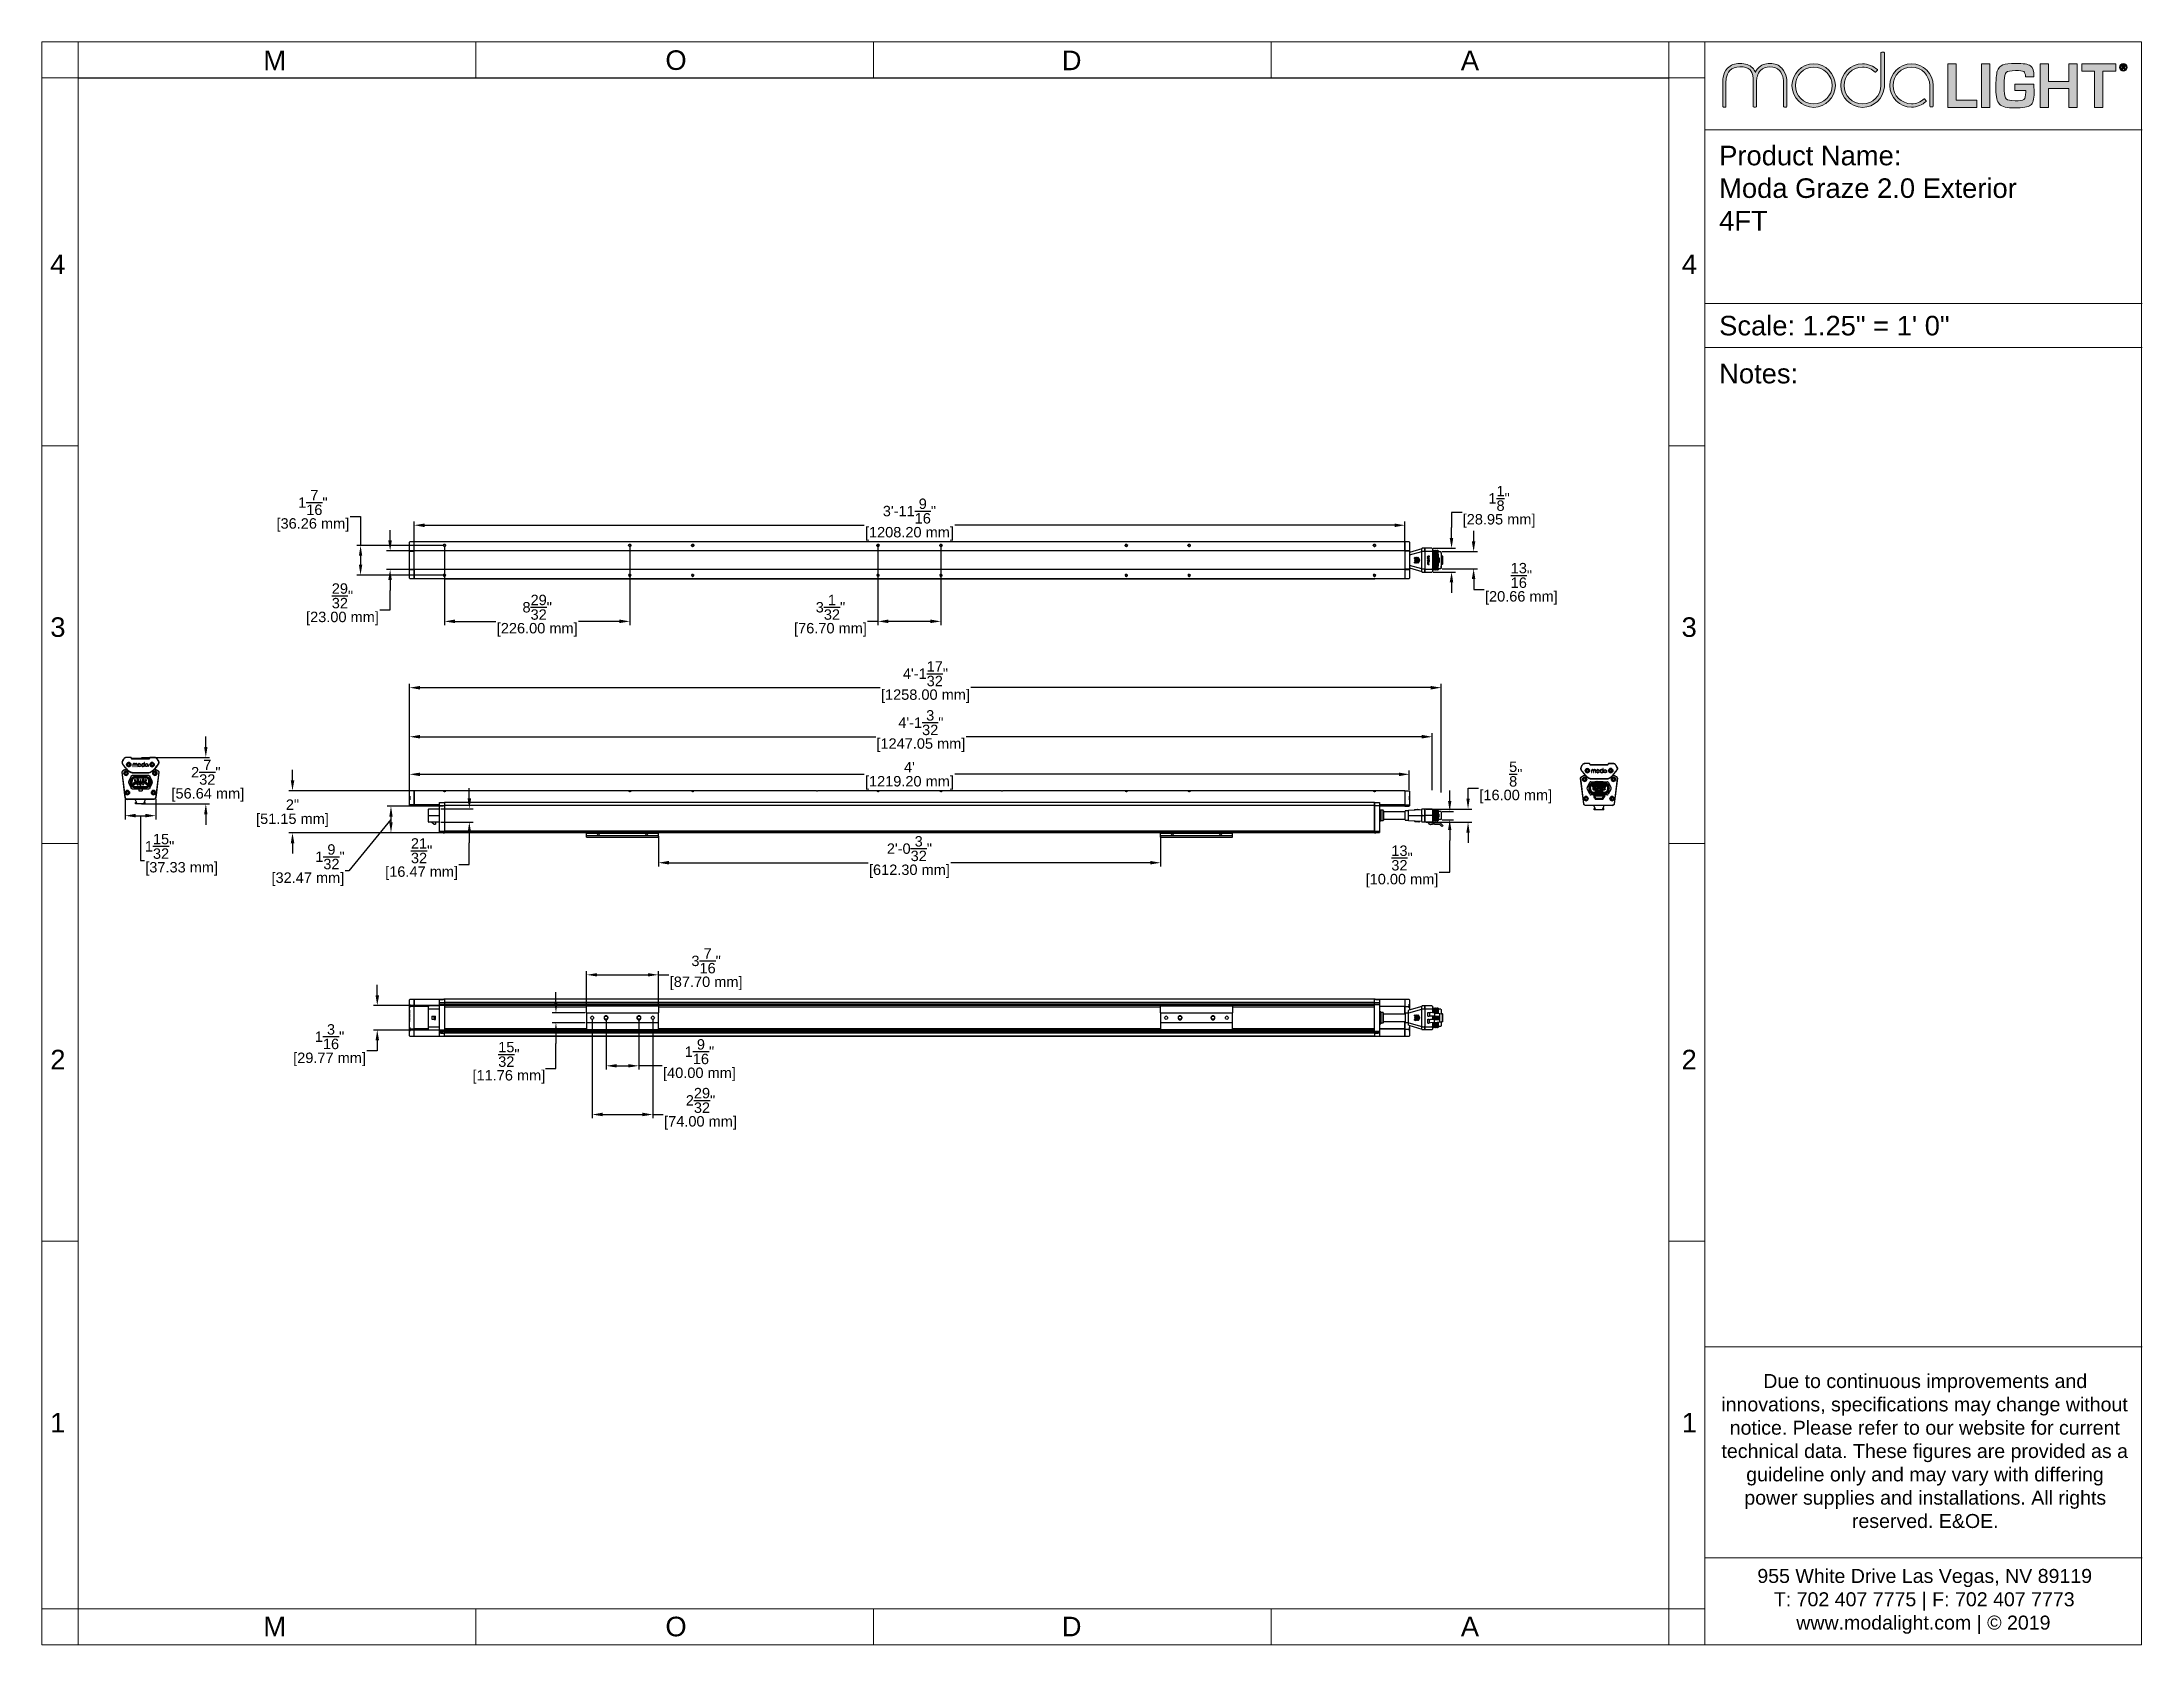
# Paper-space layout 'Layout1' of a CAD drawing. Header units: inches. Extents: x 0 to 10.5, y 0 to 8.
# The model-space entities are those that its viewports show. They can reach past a viewport. Long polylines and large blocks are cut down to what shows.
import ezdxf

# ---------------------------------------------------------------- set-up
doc = ezdxf.new("R2010")
doc.units = ezdxf.units.IN
doc.header["$MEASUREMENT"] = 0
doc.layers.get('Defpoints').update_dxf_attribs({"color": 1})
doc.layers.add('Graze 2.0', color=7, linetype='Continuous')
doc.layers.add('TITLE BLOCK', color=250, linetype='Continuous')
doc.styles.get("Standard").update_dxf_attribs({"font": 'Arial.ttf'})
doc.dimstyles.new('.5 DIM', dxfattribs={"dimscale": 0, "dimtxt": 0.5, "dimasz": 0.5, "dimexe": 0.18, "dimexo": 0.0625, "dimgap": 0.09, "dimtad": 0, "dimtih": 1, "dimtoh": 1, "dimdec": 5, "dimzin": 0, "dimdsep": 46, "dimlunit": 4, "dimtxsty": 'Standard', "dimcen": 0.25, "dimadec": 0, "dimazin": 0, "dimtfac": 1, "dimtdec": 5, "dimtofl": 0, "dimtmove": 0, "dimatfit": 3, "dimfxl": 1, "dimtolj": 1, "dimtzin": 0, "dimarcsym": 0})

psp = doc.layouts.get("Layout1")

# ---------------------------------------------------------------- texts
at = {"layer": 'TITLE BLOCK', "color": 250, "true_color": 0x231f20, "char_height": 0.0978}
for s, insert, attachment_point, rotation in [('M', (1.222, 7.875), 9, 0), ('O', (3.119, 7.875), 7, 0), ('D', (5.2, 7.875), 9, 0), ('A', (7.097, 7.875), 7, 0), ('4', (0.118, 6.953), 3, 360), ('4', (8.202, 6.953), 1, 0), ('3', (0.119, 5.039), 9, 360), ('3', (8.201, 5.039), 7, 0)]:
    psp.add_mtext(s, dxfattribs=dict(at, insert=insert, attachment_point=attachment_point, rotation=rotation))
at = {"layer": 'TITLE BLOCK', "color": 250, "true_color": 0x231f20}
for s, insert, char_height, attachment_point in [('Product Name:\\PModa Graze 2.0 Exterior\\P4FT', (8.389, 7.073), 0.09782, 7), ('Scale: 1.25" = 1\' 0"', (8.389, 6.547), 0.09782, 7), ('\\fArial|b0|i0|c0|p34;\\W1;Notes:', (8.389, 6.307), 0.09782, 7), ('2', (0.119, 2.975), 0.0978, 3), ('2', (8.201, 2.975), 0.0978, 1), ('\\fArial|b0|i0|c0|p34;\\W1;1', (0.118, 1.061), 0.09782, 9), ('\\fArial|b0|i0|c0|p34;\\W1;1', (8.202, 1.061), 0.09782, 7), ('M', (1.222, 0.139), 0.0978, 3), ('O', (3.119, 0.139), 0.0978, 1), ('D', (5.2, 0.139), 0.0978, 3), ('A', (7.097, 0.139), 0.0978, 1)]:
    psp.add_mtext(s, dxfattribs=dict(at, insert=insert, char_height=char_height, attachment_point=attachment_point))
at = {"layer": 'TITLE BLOCK', "char_height": 0.07, "attachment_point": 1}
for s, insert in [('\\pi0.21674;Due to continuous improvements and \\P\\pi0.00665;innovations, specifications may change without \\P\\pi0.04866;notice. Please refer to our website for current \\P\\pi0.0076;technical data. These figures are provided as a \\P\\pi0.13127;guideline only and may vary with differing \\P\\pi0.12172;power supplies and installations. All rights \\P\\pi0.65985;reserved. E&OE.', (8.393, 1.353)), ('\\pi0.19382;955 White Drive Las Vegas, NV 89119\\P\\pi0.27643;T: 702 407 7775 | F: 702 407 7773\\P\\pi0.38864;www.modalight.com | {\\C250;\\c2105123;© 2019}', (8.386, 0.378))]:
    psp.add_mtext_dynamic_manual_height_columns(s, width=2.03689, gutter_width=1, heights=[0], dxfattribs=dict(at, insert=insert))

msp = doc.modelspace()

# ---------------------------------------------------------------- blocks, each defined once
blk = doc.blocks.new('*D7')
at = {"layer": 'Defpoints', "color": 0, "lineweight": -2, "transparency": 16777216}
for p, q in [((-4.91, 17.59), (-4.91, 18.09)), ((-7.99, 17.09), (-4.73, 17.09)), ((-7.99, 14.86), (-4.73, 14.86)), ((-4.91, 14.36), (-4.91, 13.86))]:
    blk.add_line(p, q, dxfattribs=at)
at = {"layer": 'Defpoints', "color": 0, "transparency": 16777216}
for p in [(-8.05, 17.09), (-4.91, 17.09), (-8.05, 14.86)]:
    blk.add_point(p, dxfattribs=at)
for points in [[(-4.99, 17.59), (-4.83, 17.59), (-4.91, 17.09)], [(-4.99, 14.36), (-4.83, 14.36), (-4.91, 14.86)]]:
    blk.add_solid(points, dxfattribs=at)
at = {"layer": 'Defpoints', "color": 0, "transparency": 16777216, "insert": (-4.91, 15.97), "char_height": 0.5, "attachment_point": 5}
blk.add_mtext('\\A1;2{\\H1x;\\S7/32;}"\\P [56.64 mm]', dxfattribs=at)
blk = doc.blocks.new('*D8')
at = {"layer": 'Defpoints', "color": 0, "lineweight": -2, "transparency": 16777216}
for p, q in [((-8.78, 15.09), (-8.78, 14.11)), ((-8.28, 14.29), (-7.81, 14.29)), ((-8.05, 14.29), (-8.04, 12.14)), ((-7.31, 15.09), (-7.31, 14.11)), ((-8.04, 12.14), (-7.86, 12.14))]:
    blk.add_line(p, q, dxfattribs=at)
at = {"layer": 'Defpoints', "color": 0, "transparency": 16777216}
for p in [(-8.78, 15.15), (-7.31, 15.15), (-7.31, 14.29)]:
    blk.add_point(p, dxfattribs=at)
for points in [[(-8.28, 14.38), (-8.28, 14.21), (-8.78, 14.29)], [(-7.81, 14.38), (-7.81, 14.21), (-7.31, 14.29)]]:
    blk.add_solid(points, dxfattribs=at)
at = {"layer": 'Defpoints', "color": 0, "transparency": 16777216, "char_height": 0.5, "attachment_point": 5}
for s, insert in [('\\A1;1{\\H1x;\\S15/32;}"', (-7.13, 12.82)), ('\\A1;[37.33 mm]', (-6.07, 11.74))]:
    blk.add_mtext(s, dxfattribs=dict(at, insert=insert))
blk = doc.blocks.new('*D9')
at = {"layer": 'Defpoints', "color": 0, "lineweight": -2, "transparency": 16777216}
for p, q in [((4.87, 15.53), (4.87, 16.46)), ((5.37, 16.28), (26.7, 16.28)), ((52.37, 16.28), (31.05, 16.28)), ((52.87, 15.53), (52.87, 16.46))]:
    blk.add_line(p, q, dxfattribs=at)
at = {"layer": 'Defpoints', "color": 0, "transparency": 16777216}
for p in [(52.87, 16.28), (4.87, 15.47), (52.87, 15.47)]:
    blk.add_point(p, dxfattribs=at)
for points in [[(5.37, 16.36), (5.37, 16.19), (4.87, 16.28)], [(52.37, 16.36), (52.37, 16.19), (52.87, 16.28)]]:
    blk.add_solid(points, dxfattribs=at)
at = {"layer": 'Defpoints', "color": 0, "transparency": 16777216, "char_height": 0.5, "attachment_point": 5}
for s, insert in [('\\A1;[1219.20 mm]', (28.87, 15.87)), ("\\A1;4'", (28.87, 16.62))]:
    blk.add_mtext(s, dxfattribs=dict(at, insert=insert))
blk = doc.blocks.new('*D10')
at = {"layer": 'Defpoints', "color": 0, "lineweight": -2, "transparency": 16777216}
for p, q in [((4.87, 15.51), (4.87, 18.26)), ((53.97, 15.51), (53.97, 18.26)), ((5.37, 18.08), (27.25, 18.08)), ((53.47, 18.08), (31.6, 18.08))]:
    blk.add_line(p, q, dxfattribs=at)
at = {"layer": 'Defpoints', "color": 0, "transparency": 16777216}
for p in [(53.97, 18.08), (4.87, 15.44), (53.97, 15.44)]:
    blk.add_point(p, dxfattribs=at)
for points in [[(5.37, 18.17), (5.37, 18), (4.87, 18.08)], [(53.47, 18.17), (53.47, 18), (53.97, 18.08)]]:
    blk.add_solid(points, dxfattribs=at)
at = {"layer": 'Defpoints', "color": 0, "transparency": 16777216, "char_height": 0.5, "attachment_point": 5}
for s, insert in [('\\A1;4\'-1{\\H1x;\\S3/32;}"', (29.42, 18.76)), ('\\A1;[1247.05 mm]', (29.42, 17.68))]:
    blk.add_mtext(s, dxfattribs=dict(at, insert=insert))
blk = doc.blocks.new('*D11')
at = {"layer": 'Defpoints', "color": 0, "lineweight": -2, "transparency": 16777216}
for p, q in [((4.87, 15.4), (4.87, 20.62)), ((5.37, 20.44), (27.46, 20.44)), ((53.9, 20.44), (31.82, 20.44)), ((54.4, 15.4), (54.4, 20.62))]:
    blk.add_line(p, q, dxfattribs=at)
at = {"layer": 'Defpoints', "color": 0, "transparency": 16777216}
for p in [(54.4, 20.44), (4.87, 15.34), (54.4, 15.34)]:
    blk.add_point(p, dxfattribs=at)
for points in [[(5.37, 20.52), (5.37, 20.35), (4.87, 20.44)], [(53.9, 20.52), (53.9, 20.35), (54.4, 20.44)]]:
    blk.add_solid(points, dxfattribs=at)
at = {"layer": 'Defpoints', "color": 0, "transparency": 16777216, "char_height": 0.5, "attachment_point": 5}
for s, insert in [('\\A1;4\'-1{\\H1x;\\S17/32;}"', (29.64, 21.11)), ('\\A1;[1258.00 mm]', (29.64, 20.03))]:
    blk.add_mtext(s, dxfattribs=dict(at, insert=insert))
blk = doc.blocks.new('*D12')
at = {"layer": 'Defpoints', "color": 0, "lineweight": -2, "transparency": 16777216}
for p, q in [((-0.75, 15.99), (-0.75, 16.49)), ((5.03, 15.49), (-0.93, 15.49)), ((5.03, 13.47), (-0.93, 13.47)), ((-0.75, 12.97), (-0.75, 12.47))]:
    blk.add_line(p, q, dxfattribs=at)
at = {"layer": 'Defpoints', "color": 0, "transparency": 16777216}
for p in [(5.1, 15.49), (-0.75, 13.47), (5.1, 13.47)]:
    blk.add_point(p, dxfattribs=at)
for points in [[(-0.83, 15.99), (-0.66, 15.99), (-0.75, 15.49)], [(-0.83, 12.97), (-0.66, 12.97), (-0.75, 13.47)]]:
    blk.add_solid(points, dxfattribs=at)
at = {"layer": 'Defpoints', "color": 0, "transparency": 16777216, "char_height": 0.5, "attachment_point": 5}
for s, insert in [('\\A1;[51.15 mm]', (-0.75, 14.07)), ('\\A1;2"', (-0.75, 14.82))]:
    blk.add_mtext(s, dxfattribs=dict(at, insert=insert))
blk = doc.blocks.new('*D13')
at = {"layer": 'Defpoints', "color": 0, "lineweight": -2, "transparency": 16777216}
for p, q in [((6.48, 14.75), (3.8, 14.75)), ((3.98, 14.25), (3.98, 13.97)), ((3.98, 14.11), (1.96, 11.65)), ((6.48, 13.47), (3.8, 13.47)), ((1.96, 11.65), (1.78, 11.65))]:
    blk.add_line(p, q, dxfattribs=at)
at = {"layer": 'Defpoints', "color": 0, "transparency": 16777216}
for p in [(6.54, 14.75), (3.98, 13.47), (6.54, 13.47)]:
    blk.add_point(p, dxfattribs=at)
for points in [[(3.9, 14.25), (4.06, 14.25), (3.98, 14.75)], [(3.9, 13.97), (4.06, 13.97), (3.98, 13.47)]]:
    blk.add_solid(points, dxfattribs=at)
at = {"layer": 'Defpoints', "color": 0, "transparency": 16777216, "char_height": 0.5, "attachment_point": 5}
for s, insert in [('\\A1;1{\\H1x;\\S9/32;}"', (1.05, 12.32)), ('\\A1;[32.47 mm]', (-0.01, 11.24))]:
    blk.add_mtext(s, dxfattribs=dict(at, insert=insert))
blk = doc.blocks.new('*D14')
at = {"layer": 'Defpoints', "color": 0, "lineweight": -2, "transparency": 16777216}
for p, q in [((7.74, 15.12), (7.74, 15.62)), ((6.37, 14.62), (7.92, 14.62)), ((6.37, 13.98), (7.92, 13.98)), ((7.74, 13.48), (7.74, 12.98)), ((7.74, 11.94), (7.74, 12.98)), ((7.24, 11.94), (7.74, 11.94))]:
    blk.add_line(p, q, dxfattribs=at)
at = {"layer": 'Defpoints', "color": 0, "transparency": 16777216}
for p in [(6.31, 14.62), (6.31, 13.98), (7.74, 13.98)]:
    blk.add_point(p, dxfattribs=at)
for points in [[(7.66, 15.12), (7.83, 15.12), (7.74, 14.62)], [(7.66, 13.48), (7.83, 13.48), (7.74, 13.98)]]:
    blk.add_solid(points, dxfattribs=at)
at = {"layer": 'Defpoints', "color": 0, "transparency": 16777216, "char_height": 0.5, "attachment_point": 5}
for s, insert in [('\\A1;{\\H1x;\\S21/32;}"', (5.45, 12.61)), ('\\A1;[16.47 mm]', (5.45, 11.53))]:
    blk.add_mtext(s, dxfattribs=dict(at, insert=insert))
blk = doc.blocks.new('*D15')
at = {"layer": 'Defpoints', "color": 0, "lineweight": -2, "transparency": 16777216}
for p, q in [((55.69, 15.11), (55.69, 15.61)), ((55.69, 15.61), (56.19, 15.61)), ((53.68, 14.61), (55.87, 14.61)), ((53.68, 13.98), (55.87, 13.98)), ((55.69, 13.48), (55.69, 12.98))]:
    blk.add_line(p, q, dxfattribs=at)
at = {"layer": 'Defpoints', "color": 0, "transparency": 16777216}
for p in [(53.62, 14.61), (53.62, 13.98), (55.69, 13.98)]:
    blk.add_point(p, dxfattribs=at)
for points in [[(55.61, 15.11), (55.77, 15.11), (55.69, 14.61)], [(55.61, 13.48), (55.77, 13.48), (55.69, 13.98)]]:
    blk.add_solid(points, dxfattribs=at)
at = {"layer": 'Defpoints', "color": 0, "transparency": 16777216, "char_height": 0.5, "attachment_point": 5}
for s, insert in [('\\A1;{\\H1x;\\S5/8;}"', (57.98, 16.29)), ('\\A1;[16.00 mm]', (57.98, 15.21))]:
    blk.add_mtext(s, dxfattribs=dict(at, insert=insert))
blk = doc.blocks.new('*D16')
at = {"layer": 'Defpoints', "color": 0, "lineweight": -2, "transparency": 16777216}
for p, q in [((54.81, 15), (54.81, 15.5)), ((54.44, 14.5), (54.99, 14.5)), ((54.44, 14.1), (54.99, 14.1)), ((54.81, 13.6), (54.81, 13.1)), ((54.81, 11.58), (54.81, 13.1)), ((54.31, 11.58), (54.81, 11.58))]:
    blk.add_line(p, q, dxfattribs=at)
at = {"layer": 'Defpoints', "color": 0, "transparency": 16777216}
for p in [(54.38, 14.5), (54.38, 14.1), (54.81, 14.1)]:
    blk.add_point(p, dxfattribs=at)
for points in [[(54.73, 15), (54.89, 15), (54.81, 14.5)], [(54.73, 13.6), (54.89, 13.6), (54.81, 14.1)]]:
    blk.add_solid(points, dxfattribs=at)
at = {"layer": 'Defpoints', "color": 0, "transparency": 16777216, "char_height": 0.5, "attachment_point": 5}
for s, insert in [('\\A1;{\\H1x;\\S13/32;}"', (52.52, 12.26)), ('\\A1;[10.00 mm]', (52.52, 11.17))]:
    blk.add_mtext(s, dxfattribs=dict(at, insert=insert))
blk = doc.blocks.new('*D17')
at = {"layer": 'Defpoints', "color": 0, "lineweight": -2, "transparency": 16777216}
for p, q in [((3.94, 27.51), (3.94, 28.01)), ((5.03, 27.01), (3.76, 27.01)), ((5.03, 26.11), (3.76, 26.11)), ((3.94, 25.61), (3.94, 25.11)), ((3.94, 24.17), (3.94, 25.11)), ((3.44, 24.17), (3.94, 24.17))]:
    blk.add_line(p, q, dxfattribs=at)
at = {"layer": 'Defpoints', "color": 0, "transparency": 16777216}
for p in [(5.09, 27.01), (3.94, 26.11), (5.09, 26.11)]:
    blk.add_point(p, dxfattribs=at)
for points in [[(3.85, 27.51), (4.02, 27.51), (3.94, 27.01)], [(3.85, 25.61), (4.02, 25.61), (3.94, 26.11)]]:
    blk.add_solid(points, dxfattribs=at)
at = {"layer": 'Defpoints', "color": 0, "transparency": 16777216, "char_height": 0.5, "attachment_point": 5}
for s, insert in [('\\A1;{\\H1x;\\S29/32;}"', (1.65, 24.85)), ('\\A1;[23.00 mm]', (1.65, 23.76))]:
    blk.add_mtext(s, dxfattribs=dict(at, insert=insert))
blk = doc.blocks.new('*D18')
at = {"layer": 'Defpoints', "color": 0, "lineweight": -2, "transparency": 16777216}
for p, q in [((5.09, 27.08), (5.09, 28.42)), ((5.59, 28.24), (26.7, 28.24)), ((52.16, 28.24), (31.05, 28.24)), ((52.66, 27.08), (52.66, 28.42))]:
    blk.add_line(p, q, dxfattribs=at)
at = {"layer": 'Defpoints', "color": 0, "transparency": 16777216}
for p in [(5.09, 28.24), (5.09, 27.01), (52.66, 27.01)]:
    blk.add_point(p, dxfattribs=at)
for points in [[(5.59, 28.32), (5.59, 28.15), (5.09, 28.24)], [(52.16, 28.32), (52.16, 28.15), (52.66, 28.24)]]:
    blk.add_solid(points, dxfattribs=at)
at = {"layer": 'Defpoints', "color": 0, "transparency": 16777216, "char_height": 0.5, "attachment_point": 5}
for s, insert in [('\\A1;3\'-11{\\H1x;\\S9/16;}"', (28.87, 28.92)), ('\\A1;[1208.20 mm]', (28.87, 27.83))]:
    blk.add_mtext(s, dxfattribs=dict(at, insert=insert))
blk = doc.blocks.new('*D19')
at = {"layer": 'Defpoints', "color": 0, "lineweight": -2, "transparency": 16777216}
for p, q in [((2.02, 28.66), (2.52, 28.66)), ((2.52, 28.66), (2.52, 27.27)), ((6.49, 27.27), (2.34, 27.27)), ((2.52, 26.77), (2.52, 26.34)), ((6.49, 25.84), (2.34, 25.84))]:
    blk.add_line(p, q, dxfattribs=at)
at = {"layer": 'Defpoints', "color": 0, "transparency": 16777216}
for p in [(6.55, 27.27), (2.52, 25.84), (6.55, 25.84)]:
    blk.add_point(p, dxfattribs=at)
for points in [[(2.44, 26.77), (2.6, 26.77), (2.52, 27.27)], [(2.44, 26.34), (2.6, 26.34), (2.52, 25.84)]]:
    blk.add_solid(points, dxfattribs=at)
at = {"layer": 'Defpoints', "color": 0, "transparency": 16777216, "char_height": 0.5, "attachment_point": 5}
for s, insert in [('\\A1;1{\\H1x;\\S7/16;}"', (0.23, 29.33)), ('\\A1;[36.26 mm]', (0.23, 28.25))]:
    blk.add_mtext(s, dxfattribs=dict(at, insert=insert))
blk = doc.blocks.new('*D20')
at = {"layer": 'Defpoints', "color": 0, "lineweight": -2, "transparency": 16777216}
for p, q in [((6.55, 27.21), (6.55, 23.44)), ((15.45, 27.21), (15.45, 23.44)), ((7.05, 23.62), (9.02, 23.62)), ((14.95, 23.62), (12.98, 23.62))]:
    blk.add_line(p, q, dxfattribs=at)
at = {"layer": 'Defpoints', "color": 0, "transparency": 16777216}
for p in [(6.55, 27.27), (15.45, 27.27), (6.55, 23.62)]:
    blk.add_point(p, dxfattribs=at)
for points in [[(7.05, 23.71), (7.05, 23.54), (6.55, 23.62)], [(14.95, 23.71), (14.95, 23.54), (15.45, 23.62)]]:
    blk.add_solid(points, dxfattribs=at)
at = {"layer": 'Defpoints', "color": 0, "transparency": 16777216, "char_height": 0.5, "attachment_point": 5}
for s, insert in [('\\A1;8{\\H1x;\\S29/32;}"', (11, 24.3)), ('\\A1;[226.00 mm]', (11, 23.22))]:
    blk.add_mtext(s, dxfattribs=dict(at, insert=insert))
blk = doc.blocks.new('*D21')
at = {"layer": 'Defpoints', "color": 0, "lineweight": -2, "transparency": 16777216}
for p, q in [((27.36, 27.21), (27.36, 23.44)), ((30.38, 27.21), (30.38, 23.44)), ((27.36, 23.62), (26.86, 23.62)), ((29.88, 23.62), (27.86, 23.62))]:
    blk.add_line(p, q, dxfattribs=at)
at = {"layer": 'Defpoints', "color": 0, "transparency": 16777216}
for p in [(27.36, 27.27), (30.38, 27.27), (27.36, 23.62)]:
    blk.add_point(p, dxfattribs=at)
for points in [[(27.86, 23.71), (27.86, 23.54), (27.36, 23.62)], [(29.88, 23.71), (29.88, 23.54), (30.38, 23.62)]]:
    blk.add_solid(points, dxfattribs=at)
at = {"layer": 'Defpoints', "color": 0, "transparency": 16777216, "char_height": 0.5, "attachment_point": 5}
for s, insert in [('\\A1;3{\\H1x;\\S1/32;}"', (25.08, 24.3)), ('\\A1;[76.70 mm]', (25.08, 23.22))]:
    blk.add_mtext(s, dxfattribs=dict(at, insert=insert))
blk = doc.blocks.new('*D22')
at = {"layer": 'Defpoints', "color": 0, "lineweight": -2, "transparency": 16777216}
for p, q in [((55.4, 28.85), (54.9, 28.85)), ((54.9, 28.85), (54.9, 28.13)), ((54.9, 27.63), (54.9, 28.13)), ((54.02, 27.13), (55.08, 27.13)), ((54.02, 25.99), (55.08, 25.99)), ((54.9, 25.49), (54.9, 24.99))]:
    blk.add_line(p, q, dxfattribs=at)
at = {"layer": 'Defpoints', "color": 0, "transparency": 16777216}
for p in [(53.96, 27.13), (53.96, 25.99), (54.9, 25.99)]:
    blk.add_point(p, dxfattribs=at)
for points in [[(54.81, 27.63), (54.98, 27.63), (54.9, 27.13)], [(54.81, 25.49), (54.98, 25.49), (54.9, 25.99)]]:
    blk.add_solid(points, dxfattribs=at)
at = {"layer": 'Defpoints', "color": 0, "transparency": 16777216, "char_height": 0.5, "attachment_point": 5}
for s, insert in [('\\A1;1{\\H1x;\\S1/8;}"', (57.18, 29.53)), ('\\A1;[28.95 mm]', (57.18, 28.45))]:
    blk.add_mtext(s, dxfattribs=dict(at, insert=insert))
blk = doc.blocks.new('*D23')
at = {"layer": 'Defpoints', "color": 0, "lineweight": -2, "transparency": 16777216}
for p, q in [((55.96, 27.47), (55.96, 27.97)), ((54.44, 26.97), (56.14, 26.97)), ((54.44, 26.15), (56.14, 26.15)), ((55.96, 25.65), (55.96, 25.15)), ((55.96, 25.15), (56.46, 25.15))]:
    blk.add_line(p, q, dxfattribs=at)
at = {"layer": 'Defpoints', "color": 0, "transparency": 16777216}
for p in [(54.38, 26.97), (54.38, 26.15), (55.96, 26.15)]:
    blk.add_point(p, dxfattribs=at)
for points in [[(56.04, 27.47), (55.87, 27.47), (55.96, 26.97)], [(56.04, 25.65), (55.87, 25.65), (55.96, 26.15)]]:
    blk.add_solid(points, dxfattribs=at)
at = {"layer": 'Defpoints', "color": 0, "transparency": 16777216, "char_height": 0.5, "attachment_point": 5}
for s, insert in [('\\A1;{\\H1x;\\S13/16;}"', (58.25, 25.83)), ('\\A1;[20.66 mm]', (58.25, 24.75))]:
    blk.add_mtext(s, dxfattribs=dict(at, insert=insert))
blk = doc.blocks.new('*D24')
at = {"layer": 'Defpoints', "color": 0, "lineweight": -2, "transparency": 16777216}
for p, q in [((3.32, 5.67), (3.32, 6.17)), ((13.31, 5.17), (3.14, 5.17)), ((13.31, 4), (3.14, 4)), ((3.32, 3.5), (3.32, 3)), ((3.32, 3), (2.82, 3))]:
    blk.add_line(p, q, dxfattribs=at)
at = {"layer": 'Defpoints', "color": 0, "transparency": 16777216}
for p in [(13.37, 5.17), (3.32, 4), (13.37, 4)]:
    blk.add_point(p, dxfattribs=at)
for points in [[(3.24, 5.67), (3.41, 5.67), (3.32, 5.17)], [(3.24, 3.5), (3.41, 3.5), (3.32, 4)]]:
    blk.add_solid(points, dxfattribs=at)
at = {"layer": 'Defpoints', "color": 0, "transparency": 16777216, "char_height": 0.5, "attachment_point": 5}
for s, insert in [('\\A1;1{\\H1x;\\S3/16;}"', (1.03, 3.68)), ('\\A1;[29.77 mm]', (1.03, 2.59))]:
    blk.add_mtext(s, dxfattribs=dict(at, insert=insert))
blk = doc.blocks.new('*D25')
at = {"layer": 'Defpoints', "color": 0, "lineweight": -2, "transparency": 16777216}
for p, q in [((13.37, 5.23), (13.37, 6.83)), ((13.87, 6.65), (16.32, 6.65)), ((16.82, 5.23), (16.82, 6.83)), ((16.82, 6.65), (17.32, 6.65))]:
    blk.add_line(p, q, dxfattribs=at)
at = {"layer": 'Defpoints', "color": 0, "transparency": 16777216}
for p in [(16.82, 6.65), (13.37, 5.17), (16.82, 5.17)]:
    blk.add_point(p, dxfattribs=at)
for points in [[(13.87, 6.73), (13.87, 6.57), (13.37, 6.65)], [(16.32, 6.73), (16.32, 6.57), (16.82, 6.65)]]:
    blk.add_solid(points, dxfattribs=at)
at = {"layer": 'Defpoints', "color": 0, "transparency": 16777216, "char_height": 0.5, "attachment_point": 5}
for s, insert in [('\\A1;3{\\H1x;\\S7/16;}"', (19.11, 7.32)), ('\\A1;[87.70 mm]', (19.11, 6.24))]:
    blk.add_mtext(s, dxfattribs=dict(at, insert=insert))
blk = doc.blocks.new('*D26')
at = {"layer": 'Defpoints', "color": 0, "lineweight": -2, "transparency": 16777216}
for p, q in [((11.9, 5.32), (11.9, 5.82)), ((13.31, 4.82), (11.72, 4.82)), ((13.31, 4.35), (11.72, 4.35)), ((11.9, 3.85), (11.9, 3.35)), ((11.9, 2.15), (11.9, 3.35)), ((11.4, 2.15), (11.9, 2.15))]:
    blk.add_line(p, q, dxfattribs=at)
at = {"layer": 'Defpoints', "color": 0, "transparency": 16777216}
for p in [(11.9, 4.35), (13.37, 4.82), (13.37, 4.35)]:
    blk.add_point(p, dxfattribs=at)
for points in [[(11.82, 5.32), (11.98, 5.32), (11.9, 4.82)], [(11.82, 3.85), (11.98, 3.85), (11.9, 4.35)]]:
    blk.add_solid(points, dxfattribs=at)
at = {"layer": 'Defpoints', "color": 0, "transparency": 16777216, "char_height": 0.5, "attachment_point": 5}
for s, insert in [('\\A1;{\\H1x;\\S15/32;}"', (9.64, 2.83)), ('\\A1;[11.76 mm]', (9.64, 1.75))]:
    blk.add_mtext(s, dxfattribs=dict(at, insert=insert))
blk = doc.blocks.new('*D27')
at = {"layer": 'Defpoints', "color": 0, "lineweight": -2, "transparency": 16777216}
for p, q in [((14.31, 4.52), (14.31, 2.1)), ((15.88, 4.52), (15.88, 2.1)), ((14.81, 2.28), (15.38, 2.28)), ((17, 2.28), (15.88, 2.28))]:
    blk.add_line(p, q, dxfattribs=at)
at = {"layer": 'Defpoints', "color": 0, "transparency": 16777216}
for p in [(14.31, 4.59), (15.88, 4.59), (15.88, 2.28)]:
    blk.add_point(p, dxfattribs=at)
for points in [[(14.81, 2.36), (14.81, 2.2), (14.31, 2.28)], [(15.38, 2.36), (15.38, 2.2), (15.88, 2.28)]]:
    blk.add_solid(points, dxfattribs=at)
at = {"layer": 'Defpoints', "color": 0, "transparency": 16777216, "char_height": 0.5, "attachment_point": 5}
for s, insert in [('\\A1;1{\\H1x;\\S9/16;}"', (18.79, 2.96)), ('\\A1;[40.00 mm]', (18.79, 1.87))]:
    blk.add_mtext(s, dxfattribs=dict(at, insert=insert))
blk = doc.blocks.new('*D28')
at = {"layer": 'Defpoints', "color": 0, "lineweight": -2, "transparency": 16777216}
for p, q in [((13.64, 4.52), (13.64, -0.24)), ((16.55, 4.52), (16.55, -0.24)), ((14.14, -0.06), (16.05, -0.06)), ((16.55, -0.06), (17.05, -0.06))]:
    blk.add_line(p, q, dxfattribs=at)
at = {"layer": 'Defpoints', "color": 0, "transparency": 16777216}
for p in [(13.64, 4.59), (16.55, 4.59), (16.55, -0.06)]:
    blk.add_point(p, dxfattribs=at)
for points in [[(14.14, 0.03), (14.14, -0.14), (13.64, -0.06)], [(16.05, 0.03), (16.05, -0.14), (16.55, -0.06)]]:
    blk.add_solid(points, dxfattribs=at)
at = {"layer": 'Defpoints', "color": 0, "transparency": 16777216, "char_height": 0.5, "attachment_point": 5}
for s, insert in [('\\A1;2{\\H1x;\\S29/32;}"', (18.84, 0.62)), ('\\A1;[74.00 mm]', (18.84, -0.46))]:
    blk.add_mtext(s, dxfattribs=dict(at, insert=insert))
blk = doc.blocks.new('*D29')
at = {"layer": 'Defpoints', "color": 0, "lineweight": -2, "transparency": 16777216}
for p, q in [((16.82, 13.31), (16.82, 11.85)), ((40.93, 13.31), (40.93, 11.85)), ((17.32, 12.03), (26.89, 12.03)), ((40.43, 12.03), (30.86, 12.03))]:
    blk.add_line(p, q, dxfattribs=at)
at = {"layer": 'Defpoints', "color": 0, "transparency": 16777216}
for p in [(16.82, 13.38), (40.93, 13.38), (40.93, 12.03)]:
    blk.add_point(p, dxfattribs=at)
for points in [[(17.32, 12.12), (17.32, 11.95), (16.82, 12.03)], [(40.43, 12.12), (40.43, 11.95), (40.93, 12.03)]]:
    blk.add_solid(points, dxfattribs=at)
at = {"layer": 'Defpoints', "color": 0, "transparency": 16777216, "char_height": 0.5, "attachment_point": 5}
for s, insert in [('\\A1;2\'-0{\\H1x;\\S3/32;}"', (28.87, 12.71)), ('\\A1;[612.30 mm]', (28.87, 11.62))]:
    blk.add_mtext(s, dxfattribs=dict(at, insert=insert))

# ---------------------------------------------------------------- dimensions: what is measured, and where the dimension line sits
at = {"layer": 'Defpoints'}
for base, p1, p2, angle, override, picture, middle, dimtype in [((2.519398, 25.843833), (6.549305, 27.271561), (6.549305, 25.843833), 90, {"dimscale": 1, "dimpost": '\\X', "dimtmove": 1}, '*D19', (1.903645, 28.660584), 160), ((54.895152, 25.990245), (53.956785, 27.129956), (53.956785, 25.990245), 90, {"dimscale": 1, "dimpost": '\\X', "dimtmove": 1}, '*D22', (55.475613, 28.854783), 160), ((3.937478, 26.107344), (5.090643, 27.012856), (5.090643, 26.107344), 90, {"dimscale": 1, "dimpost": '\\X', "dimtmove": 1}, '*D17', (3.354121, 24.171752), 160), ((-4.908569, 17.088586), (-8.047935, 14.858665), (-8.047935, 17.088586), 90, {"dimscale": 1, "dimpost": '\\X'}, '*D7', (-4.908569, 15.973626), 160), ((-0.747951, 13.473642), (5.095546, 15.487563), (5.095546, 13.473642), 90, {"dimscale": 1, "dimpost": '\\X'}, '*D12', (-0.747951, 14.480603), 160), ((52.874108, 16.27786), (4.874108, 15.472177), (52.874108, 15.472176), 359.99999978, {"dimscale": 1, "dimpost": '\\X'}, '*D9', (28.874108, 16.27786), 161), ((55.689586, 13.984413), (53.622139, 14.614335), (53.622139, 13.984413), 90, {"dimscale": 1, "dimpost": '\\X'}, '*D15', (57.978085, 15.614335), 160), ((7.743149, 13.975205), (6.307179, 14.623543), (6.307179, 13.975205), 90, {"dimscale": 1, "dimpost": '\\X', "dimtmove": 1}, '*D14', (7.67597, 11.940134), 160), ((54.811501, 14.102524), (54.381982, 14.496224), (54.381982, 14.102524), 90, {"dimscale": 1, "dimpost": '\\X', "dimtmove": 1}, '*D16', (54.626167, 11.577703), 160), ((3.981136, 13.473642), (6.543399, 14.752104), (6.543399, 13.473642), 90, {"dimscale": 1, "dimpost": '\\X', "dimtmove": 1}, '*D13', (1.692637, 11.645761), 160), ((11.899258, 4.354847), (13.368202, 4.817937), (13.368202, 4.354847), 90, {"dimscale": 1, "dimpost": '\\X', "dimtmove": 1}, '*D26', (10.934221, 2.153465), 160)]:
    dim = msp.add_linear_dim(base=base, p1=p1, p2=p2, angle=angle, dimstyle='.5 DIM', override=override, dxfattribs=at)
    dim.commit()
    dim.dimension.update_dxf_attribs({"geometry": picture, "text_midpoint": middle, "dimtype": dimtype})
for base, p1, p2, override, picture, middle in [((5.090643, 28.237184), (52.657573, 27.012856), (5.090643, 27.012856), {"dimscale": 1, "dimpost": '\\X'}, '*D18', (28.874108, 28.237184)), ((54.401667, 20.437524), (4.874108, 15.337557), (54.401667, 15.337557), {"dimscale": 1, "dimpost": '\\X'}, '*D11', (29.637887, 20.437524)), ((53.970705, 18.084388), (4.874108, 15.444745), (53.970705, 15.444745), {"dimscale": 1, "dimpost": '\\X'}, '*D10', (29.422406, 18.084388)), ((-7.313059, 14.293911), (-8.782811, 15.148591), (-7.313059, 15.148591), {"dimscale": 1, "dimpost": '\\X', "dimtmove": 1}, '*D8', (-7.769042, 12.144466)), ((15.881982, 2.278953), (14.307179, 4.586392), (15.881982, 4.586392), {"dimscale": 1, "dimpost": '\\X', "dimtmove": 1}, '*D27', (18.791218, 2.368953))]:
    dim = msp.add_linear_dim(base=base, p1=p1, p2=p2, dimstyle='.5 DIM', override=override, dxfattribs=at)
    dim.commit()
    dim.dimension.update_dxf_attribs({"geometry": picture, "text_midpoint": middle, "dimtype": 160})
for base, p1, p2, picture, middle in [((6.549305, 23.62326), (15.446943, 27.271561), (6.549305, 27.271561), '*D20', (10.998124, 23.62326)), ((27.3642654, 23.62326), (30.3839505, 27.2715608), (27.3642654, 27.2715608), '*D21', (25.0757661, 23.62326)), ((40.927258, 12.032167), (16.820958, 13.375312), (40.927258, 13.375312), '*D29', (28.874108, 12.032167))]:
    dim = msp.add_linear_dim(base=base, p1=p1, p2=p2, dimstyle='.5 DIM', override={"dimscale": 1, "dimpost": '\\X'}, dxfattribs=at)
    dim.commit()
    dim.dimension.update_dxf_attribs({"geometry": picture, "text_midpoint": middle})
for p1, p2, distance, picture, middle in [((54.381982, 26.966731), (54.381998, 26.153469), 1.575992, '*D23', (58.246509, 25.1535)), ((13.368202, 5.172411), (16.820958, 5.170373), 1.479425, '*D25', (19.110331, 6.649502)), ((13.637887, 4.586397), (16.551273, 4.586387), -4.642483, '*D28', (18.839757, -0.056098))]:
    dim = msp.add_aligned_dim(p1=p1, p2=p2, distance=distance, dimstyle='.5 DIM', override={"dimscale": 1, "dimpost": '\\X'}, dxfattribs=at)
    dim.commit()
    dim.dimension.update_dxf_attribs({"geometry": picture, "text_midpoint": middle})
dim = msp.add_linear_dim(base=(3.322885, 4.000372), p1=(13.368202, 5.172411), p2=(13.368202, 4.000372), angle=90, dimstyle='.5 DIM', override={"dimscale": 1, "dimpost": '\\X'}, dxfattribs=at)
dim.commit()
dim.dimension.update_dxf_attribs({"geometry": '*D24', "text_midpoint": (1.034386, 3.000372)})

# ---------------------------------------------------------------- linework, layer by layer
for p, q in [((4.874108, 27.022658), (4.874108, 27.229834)), ((5.090643, 27.445646), (4.885713, 27.442069)), ((52.657573, 27.445646), (5.090643, 27.445646)), ((5.090643, 27.012856), (5.090643, 27.229834)), ((5.090643, 27.012856), (5.090643, 27.229834)), ((51.204817, 27.447063), (6.543399, 27.447063)), ((52.862503, 27.442069), (52.657573, 27.445646)), ((52.657573, 27.012856), (52.657573, 27.229834)), ((52.657573, 27.229834), (52.657573, 27.012856)), ((52.874108, 27.229834), (52.874108, 27.022658)), ((4.874108, 26.924929), (4.870171, 26.924929)), ((4.870171, 26.908171), (4.870171, 26.924929)), ((4.874108, 26.908171), (4.870171, 26.908171)), ((4.874108, 26.822068), (4.870171, 26.822068)), ((4.874108, 26.816513), (4.870171, 26.816513)), ((4.874108, 26.728843), (4.870171, 26.728843)), ((4.870171, 26.711322), (4.870171, 26.728843)), ((4.870171, 26.711322), (4.874108, 26.711322)), ((4.874108, 26.688291), (4.870171, 26.688291)), ((4.870171, 26.540049), (4.870171, 26.688291)), ((4.870171, 26.540049), (4.874108, 26.540049)), ((4.874108, 26.515764), (4.870171, 26.515764)), ((4.870171, 26.390509), (4.870171, 26.515764)), ((4.870171, 26.383425), (4.870171, 26.39051)), ((4.874108, 26.390509), (4.870171, 26.390509)), ((4.874108, 26.383425), (4.870171, 26.383425)), ((4.870171, 26.367524), (4.870171, 26.383425)), ((4.874108, 26.383425), (4.870171, 26.383425)), ((4.874108, 26.367524), (4.870171, 26.367524)), ((4.874108, 26.343157), (4.870171, 26.343157)), ((4.870171, 26.195272), (4.870171, 26.343157)), ((4.874108, 26.99512), (4.874108, 27.022658)), ((4.874108, 26.12508), (4.874108, 26.99512)), ((5.090643, 27.012856), (4.885713, 27.015135)), ((4.885713, 26.987597), (5.090643, 26.985318)), ((5.090643, 26.985318), (5.090643, 27.012856)), ((52.657573, 27.012856), (5.090643, 27.012856)), ((5.090643, 26.134882), (5.090643, 26.985318)), ((52.862503, 27.015135), (52.657573, 27.012856)), ((52.657573, 27.012856), (52.657573, 26.985318)), ((52.862503, 26.987597), (52.657573, 26.985318)), ((52.657573, 26.985318), (52.657573, 26.134882)), ((52.874108, 27.022658), (52.874108, 26.995121)), ((52.874108, 26.995121), (52.874108, 26.12508)), ((52.878045, 26.924929), (52.874108, 26.924929)), ((52.874108, 26.777044), (52.878045, 26.777044)), ((52.874108, 26.752677), (52.878045, 26.752677)), ((52.874108, 26.736776), (52.878045, 26.736776)), ((52.874108, 26.736776), (52.878045, 26.736776)), ((52.874108, 26.729691), (52.878045, 26.729691)), ((52.874108, 26.604437), (52.878045, 26.604437)), ((52.878045, 26.580152), (52.874108, 26.580152)), ((52.874108, 26.431909), (52.878045, 26.431909)), ((52.878045, 26.408878), (52.874108, 26.408878)), ((52.874108, 26.391358), (52.878045, 26.391358)), ((52.874108, 26.303687), (52.878045, 26.303687)), ((52.874108, 26.298133), (52.878045, 26.298133)), ((53.464659, 27.106911), (52.874111, 26.929997)), ((52.878045, 26.924929), (52.878045, 26.777044)), ((52.878045, 26.752677), (52.878045, 26.736776)), ((52.878045, 26.736776), (52.878045, 26.729691)), ((52.878045, 26.729691), (52.878045, 26.604437)), ((52.878045, 26.580152), (52.878045, 26.431909)), ((52.878045, 26.408878), (52.878045, 26.391358)), ((52.878046, 26.814216), (53.464659, 26.974579)), ((53.464659, 26.145621), (52.878046, 26.305985)), ((53.127293, 26.681368), (53.155908, 26.697912)), ((53.135036, 26.676644), (53.127293, 26.681368)), ((53.127293, 26.648281), (53.127293, 26.681368)), ((53.135036, 26.653006), (53.127293, 26.648281)), ((53.155908, 26.631738), (53.127293, 26.648281)), ((53.127293, 26.471919), (53.155908, 26.488463)), ((53.135036, 26.467195), (53.127293, 26.471919)), ((53.127293, 26.438832), (53.127293, 26.471919)), ((53.135036, 26.443557), (53.127293, 26.438832)), ((53.155908, 26.422289), (53.127293, 26.438832)), ((53.127436, 26.576605), (53.155983, 26.593109)), ((53.127436, 26.543596), (53.127436, 26.576605)), ((53.135042, 26.571964), (53.127436, 26.576605)), ((53.135042, 26.548236), (53.127436, 26.543596)), ((53.155983, 26.527092), (53.127436, 26.543596)), ((53.135036, 26.676644), (53.15548, 26.688463)), ((53.135036, 26.653006), (53.135036, 26.676644)), ((53.15548, 26.641186), (53.135036, 26.653006)), ((53.15548, 26.479014), (53.135036, 26.467195)), ((53.135036, 26.467195), (53.135036, 26.443557)), ((53.135036, 26.443557), (53.15548, 26.431738)), ((53.155563, 26.583828), (53.135042, 26.571964)), ((53.135042, 26.571964), (53.135042, 26.548236)), ((53.135042, 26.548236), (53.155563, 26.536372)), ((53.15548, 26.688463), (53.155908, 26.697912)), ((53.15548, 26.688463), (53.175923, 26.676644)), ((53.175923, 26.653006), (53.15548, 26.641186)), ((53.15548, 26.641186), (53.155908, 26.631738)), ((53.15548, 26.479014), (53.155908, 26.488463)), ((53.175923, 26.467195), (53.15548, 26.479014)), ((53.15548, 26.431738), (53.175923, 26.443557)), ((53.15548, 26.431738), (53.155908, 26.422289)), ((53.155563, 26.583828), (53.155983, 26.593109)), ((53.176084, 26.571964), (53.155563, 26.583828)), ((53.155563, 26.536372), (53.176084, 26.548236)), ((53.155563, 26.536372), (53.155983, 26.527092)), ((53.155908, 26.697912), (53.184523, 26.681368)), ((53.184523, 26.648281), (53.155908, 26.631738)), ((53.155908, 26.488463), (53.184523, 26.471919)), ((53.184523, 26.438832), (53.155908, 26.422289)), ((53.155983, 26.593109), (53.18453, 26.576605)), ((53.18453, 26.543596), (53.155983, 26.527092)), ((53.157581, 26.629023), (53.186226, 26.645584)), ((53.165386, 26.624262), (53.157581, 26.629023)), ((53.157581, 26.595902), (53.157581, 26.629023)), ((53.165386, 26.600663), (53.157581, 26.595902)), ((53.186226, 26.579341), (53.157581, 26.595902)), ((53.157581, 26.524299), (53.186226, 26.54086)), ((53.165386, 26.519537), (53.157581, 26.524299)), ((53.157581, 26.491177), (53.157581, 26.524299)), ((53.165386, 26.495939), (53.157581, 26.491177)), ((53.186226, 26.474616), (53.157581, 26.491177)), ((53.165386, 26.624262), (53.185794, 26.636061)), ((53.165386, 26.600663), (53.165386, 26.624262)), ((53.185794, 26.588864), (53.165386, 26.600663)), ((53.185794, 26.531336), (53.165386, 26.519537)), ((53.165386, 26.519537), (53.165386, 26.495939)), ((53.165386, 26.495939), (53.185794, 26.48414)), ((53.175923, 26.676644), (53.184523, 26.681368)), ((53.175923, 26.676644), (53.175923, 26.653006)), ((53.175923, 26.653006), (53.184523, 26.648281)), ((53.175923, 26.467195), (53.184523, 26.471919)), ((53.175923, 26.443557), (53.175923, 26.467195)), ((53.175923, 26.443557), (53.184523, 26.438832)), ((53.176084, 26.571964), (53.18453, 26.576605)), ((53.176084, 26.548236), (53.176084, 26.571964)), ((53.176084, 26.548236), (53.18453, 26.543596)), ((53.184523, 26.681368), (53.184523, 26.648281)), ((53.184523, 26.471919), (53.184523, 26.438832)), ((53.18453, 26.576605), (53.18453, 26.543596)), ((53.185794, 26.636061), (53.186226, 26.645584)), ((53.185794, 26.636061), (53.206203, 26.624262)), ((53.206203, 26.600663), (53.185794, 26.588864)), ((53.185794, 26.588864), (53.186226, 26.579341)), ((53.185794, 26.531336), (53.186226, 26.54086)), ((53.206203, 26.519537), (53.185794, 26.531336)), ((53.185794, 26.48414), (53.206203, 26.495939)), ((53.185794, 26.48414), (53.186226, 26.474616)), ((53.186226, 26.645584), (53.214871, 26.629023)), ((53.214871, 26.595902), (53.186226, 26.579341)), ((53.186226, 26.54086), (53.214871, 26.524299)), ((53.214871, 26.491177), (53.186226, 26.474616)), ((53.18784, 26.681368), (53.216455, 26.697912)), ((53.18784, 26.648281), (53.18784, 26.681368)), ((53.195583, 26.676644), (53.18784, 26.681368)), ((53.195583, 26.653006), (53.18784, 26.648281)), ((53.216455, 26.631738), (53.18784, 26.648281)), ((53.18784, 26.471919), (53.216455, 26.488463)), ((53.18784, 26.438832), (53.18784, 26.471919)), ((53.195583, 26.467195), (53.18784, 26.471919)), ((53.195583, 26.443557), (53.18784, 26.438832)), ((53.216455, 26.422289), (53.18784, 26.438832)), ((53.187983, 26.576605), (53.21653, 26.593109)), ((53.195588, 26.571964), (53.187983, 26.576605)), ((53.187983, 26.543596), (53.187983, 26.576605)), ((53.195588, 26.548236), (53.187983, 26.543596)), ((53.21653, 26.527092), (53.187983, 26.543596)), ((53.195583, 26.676644), (53.216026, 26.688463)), ((53.195583, 26.653006), (53.195583, 26.676644)), ((53.216026, 26.641186), (53.195583, 26.653006)), ((53.216026, 26.479014), (53.195583, 26.467195)), ((53.195583, 26.467195), (53.195583, 26.443557)), ((53.195583, 26.443557), (53.216026, 26.431738)), ((53.216109, 26.583828), (53.195588, 26.571964)), ((53.195588, 26.571964), (53.195588, 26.548236)), ((53.195588, 26.548236), (53.216109, 26.536372)), ((53.206203, 26.624262), (53.214871, 26.629023)), ((53.206203, 26.624262), (53.206203, 26.600663)), ((53.206203, 26.600663), (53.214871, 26.595902)), ((53.206203, 26.519537), (53.214871, 26.524299)), ((53.206203, 26.495939), (53.206203, 26.519537)), ((53.206203, 26.495939), (53.214871, 26.491177)), ((53.214871, 26.629023), (53.214871, 26.595902)), ((53.214871, 26.524299), (53.214871, 26.491177)), ((53.216026, 26.688463), (53.216455, 26.697912)), ((53.216026, 26.688463), (53.23647, 26.676644)), ((53.23647, 26.653006), (53.216026, 26.641186)), ((53.216026, 26.641186), (53.216455, 26.631738)), ((53.216026, 26.479014), (53.216455, 26.488463)), ((53.23647, 26.467195), (53.216026, 26.479014)), ((53.216026, 26.431738), (53.23647, 26.443557)), ((53.216026, 26.431738), (53.216455, 26.422289)), ((53.216109, 26.583828), (53.21653, 26.593109)), ((53.23663, 26.571964), (53.216109, 26.583828)), ((53.216109, 26.536372), (53.23663, 26.548236)), ((53.216109, 26.536372), (53.21653, 26.527092)), ((53.216455, 26.697912), (53.24507, 26.681368)), ((53.24507, 26.648281), (53.216455, 26.631738)), ((53.216455, 26.488463), (53.24507, 26.471919)), ((53.24507, 26.438832), (53.216455, 26.422289)), ((53.21653, 26.593109), (53.245077, 26.576605)), ((53.245077, 26.543596), (53.21653, 26.527092)), ((53.218128, 26.629023), (53.246773, 26.645584)), ((53.225933, 26.624262), (53.218128, 26.629023)), ((53.218128, 26.595902), (53.218128, 26.629023)), ((53.225933, 26.600663), (53.218128, 26.595902)), ((53.246773, 26.579341), (53.218128, 26.595902)), ((53.218128, 26.524299), (53.246773, 26.54086)), ((53.225933, 26.519537), (53.218128, 26.524299)), ((53.218128, 26.491177), (53.218128, 26.524299)), ((53.225933, 26.495939), (53.218128, 26.491177)), ((53.246773, 26.474616), (53.218128, 26.491177)), ((53.225933, 26.624262), (53.246341, 26.636061)), ((53.225933, 26.600663), (53.225933, 26.624262)), ((53.246341, 26.588864), (53.225933, 26.600663)), ((53.246341, 26.531336), (53.225933, 26.519537)), ((53.225933, 26.519537), (53.225933, 26.495939)), ((53.225933, 26.495939), (53.246341, 26.48414)), ((53.23647, 26.676644), (53.24507, 26.681368)), ((53.23647, 26.676644), (53.23647, 26.653006)), ((53.23647, 26.653006), (53.24507, 26.648281)), ((53.23647, 26.467195), (53.24507, 26.471919)), ((53.23647, 26.443557), (53.23647, 26.467195)), ((53.23647, 26.443557), (53.24507, 26.438832)), ((53.23663, 26.571964), (53.245077, 26.576605)), ((53.23663, 26.548236), (53.23663, 26.571964)), ((53.23663, 26.548236), (53.245077, 26.543596)), ((53.24507, 26.681368), (53.24507, 26.648281)), ((53.24507, 26.471919), (53.24507, 26.438832)), ((53.245077, 26.576605), (53.245077, 26.543596)), ((53.246341, 26.636061), (53.246773, 26.645584)), ((53.246341, 26.636061), (53.26675, 26.624262)), ((53.26675, 26.600663), (53.246341, 26.588864)), ((53.246341, 26.588864), (53.246773, 26.579341)), ((53.246341, 26.531336), (53.246773, 26.54086)), ((53.26675, 26.519537), (53.246341, 26.531336)), ((53.246341, 26.48414), (53.26675, 26.495939)), ((53.246341, 26.48414), (53.246773, 26.474616)), ((53.246773, 26.645584), (53.275418, 26.629023)), ((53.275418, 26.595902), (53.246773, 26.579341)), ((53.246773, 26.54086), (53.275418, 26.524299)), ((53.275418, 26.491177), (53.246773, 26.474616)), ((53.248386, 26.681368), (53.277001, 26.697912)), ((53.248386, 26.648281), (53.248386, 26.681368)), ((53.25613, 26.676644), (53.248386, 26.681368)), ((53.25613, 26.653006), (53.248386, 26.648281)), ((53.277001, 26.631738), (53.248386, 26.648281)), ((53.248386, 26.471919), (53.277001, 26.488463)), ((53.25613, 26.467195), (53.248386, 26.471919)), ((53.248386, 26.438832), (53.248386, 26.471919)), ((53.25613, 26.443557), (53.248386, 26.438832)), ((53.277001, 26.422289), (53.248386, 26.438832)), ((53.24853, 26.576605), (53.277077, 26.593109)), ((53.256135, 26.571964), (53.24853, 26.576605)), ((53.24853, 26.543596), (53.24853, 26.576605)), ((53.256135, 26.548236), (53.24853, 26.543596)), ((53.277077, 26.527092), (53.24853, 26.543596)), ((53.25613, 26.676644), (53.276573, 26.688463)), ((53.25613, 26.653006), (53.25613, 26.676644)), ((53.276573, 26.641186), (53.25613, 26.653006)), ((53.276573, 26.479014), (53.25613, 26.467195)), ((53.25613, 26.467195), (53.25613, 26.443557)), ((53.25613, 26.443557), (53.276573, 26.431738)), ((53.276656, 26.583828), (53.256135, 26.571964)), ((53.256135, 26.571964), (53.256135, 26.548236)), ((53.256135, 26.548236), (53.276656, 26.536372)), ((53.26675, 26.624262), (53.275418, 26.629023)), ((53.26675, 26.624262), (53.26675, 26.600663)), ((53.26675, 26.600663), (53.275418, 26.595902)), ((53.26675, 26.519537), (53.275418, 26.524299)), ((53.26675, 26.495939), (53.26675, 26.519537)), ((53.26675, 26.495939), (53.275418, 26.491177)), ((53.275418, 26.629023), (53.275418, 26.595902)), ((53.275418, 26.524299), (53.275418, 26.491177)), ((53.276573, 26.688463), (53.277001, 26.697912)), ((53.276573, 26.688463), (53.297016, 26.676644)), ((53.297016, 26.653006), (53.276573, 26.641186)), ((53.276573, 26.641186), (53.277001, 26.631738)), ((53.276573, 26.479014), (53.277001, 26.488463)), ((53.297016, 26.467195), (53.276573, 26.479014)), ((53.276573, 26.431738), (53.297016, 26.443557)), ((53.276573, 26.431738), (53.277001, 26.422289)), ((53.276656, 26.583828), (53.277077, 26.593109)), ((53.297177, 26.571964), (53.276656, 26.583828)), ((53.276656, 26.536372), (53.297177, 26.548236)), ((53.276656, 26.536372), (53.277077, 26.527092)), ((53.277001, 26.697912), (53.305616, 26.681368)), ((53.305616, 26.648281), (53.277001, 26.631738)), ((53.277001, 26.488463), (53.305616, 26.471919)), ((53.305616, 26.438832), (53.277001, 26.422289)), ((53.277077, 26.593109), (53.305624, 26.576605)), ((53.305624, 26.543596), (53.277077, 26.527092)), ((53.278675, 26.629023), (53.30732, 26.645584)), ((53.286479, 26.624262), (53.278675, 26.629023)), ((53.278675, 26.595902), (53.278675, 26.629023)), ((53.286479, 26.600663), (53.278675, 26.595902)), ((53.30732, 26.579341), (53.278675, 26.595902)), ((53.278675, 26.524299), (53.30732, 26.54086)), ((53.278675, 26.491177), (53.278675, 26.524299)), ((53.286479, 26.519537), (53.278675, 26.524299)), ((53.286479, 26.495939), (53.278675, 26.491177)), ((53.30732, 26.474616), (53.278675, 26.491177)), ((53.286479, 26.624262), (53.306888, 26.636061)), ((53.286479, 26.600663), (53.286479, 26.624262)), ((53.306888, 26.588864), (53.286479, 26.600663)), ((53.306888, 26.531336), (53.286479, 26.519537)), ((53.286479, 26.519537), (53.286479, 26.495939)), ((53.286479, 26.495939), (53.306888, 26.48414)), ((53.297016, 26.676644), (53.305616, 26.681368)), ((53.297016, 26.676644), (53.297016, 26.653006)), ((53.297016, 26.653006), (53.305616, 26.648281)), ((53.297016, 26.467195), (53.305616, 26.471919)), ((53.297016, 26.443557), (53.297016, 26.467195)), ((53.297016, 26.443557), (53.305616, 26.438832)), ((53.297177, 26.571964), (53.305624, 26.576605)), ((53.297177, 26.548236), (53.297177, 26.571964)), ((53.297177, 26.548236), (53.305624, 26.543596)), ((53.305616, 26.681368), (53.305616, 26.648281)), ((53.305616, 26.471919), (53.305616, 26.438832)), ((53.305624, 26.576605), (53.305624, 26.543596)), ((53.306888, 26.636061), (53.30732, 26.645584)), ((53.306888, 26.636061), (53.327297, 26.624262)), ((53.327297, 26.600663), (53.306888, 26.588864)), ((53.306888, 26.588864), (53.30732, 26.579341)), ((53.306888, 26.531336), (53.30732, 26.54086)), ((53.327297, 26.519537), (53.306888, 26.531336)), ((53.306888, 26.48414), (53.327297, 26.495939)), ((53.306888, 26.48414), (53.30732, 26.474616)), ((53.30732, 26.645584), (53.335965, 26.629023)), ((53.335965, 26.595902), (53.30732, 26.579341)), ((53.30732, 26.54086), (53.335965, 26.524299)), ((53.335965, 26.491177), (53.30732, 26.474616)), ((53.309077, 26.576605), (53.337624, 26.593109)), ((53.316682, 26.571964), (53.309077, 26.576605)), ((53.309077, 26.543596), (53.309077, 26.576605)), ((53.316682, 26.548236), (53.309077, 26.543596)), ((53.337624, 26.527092), (53.309077, 26.543596)), ((53.337203, 26.583828), (53.316682, 26.571964)), ((53.316682, 26.571964), (53.316682, 26.548236)), ((53.316682, 26.548236), (53.337203, 26.536372)), ((53.327297, 26.624262), (53.335965, 26.629023)), ((53.327297, 26.624262), (53.327297, 26.600663)), ((53.327297, 26.600663), (53.335965, 26.595902)), ((53.327297, 26.519537), (53.335965, 26.524299)), ((53.327297, 26.495939), (53.327297, 26.519537)), ((53.327297, 26.495939), (53.335965, 26.491177)), ((53.335965, 26.629023), (53.335965, 26.595902)), ((53.335965, 26.524299), (53.335965, 26.491177)), ((53.337203, 26.583828), (53.337624, 26.593109)), ((53.357724, 26.571964), (53.337203, 26.583828)), ((53.337203, 26.536372), (53.357724, 26.548236)), ((53.337203, 26.536372), (53.337624, 26.527092)), ((53.337624, 26.593109), (53.366171, 26.576605)), ((53.366171, 26.543596), (53.337624, 26.527092)), ((53.357724, 26.571964), (53.366171, 26.576605)), ((53.357724, 26.548236), (53.357724, 26.571964)), ((53.357724, 26.548236), (53.366171, 26.543596)), ((53.366171, 26.576605), (53.366171, 26.543596)), ((53.464659, 27.09988), (53.464659, 27.110271)), ((53.464659, 27.093635), (53.464659, 27.09988)), ((53.464659, 26.981692), (53.464659, 27.093403)), ((53.464659, 26.980779), (53.464659, 26.981588)), ((53.464659, 26.980779), (53.464659, 26.959651)), ((53.464659, 26.160549), (53.464659, 26.959651)), ((53.622139, 27.129956), (53.484344, 27.129956)), ((53.484344, 26.986416), (53.622139, 26.986416)), ((53.956785, 27.129956), (53.622139, 27.129956)), ((53.622139, 27.117486), (53.622139, 27.129956)), ((53.622139, 27.129956), (53.622139, 27.117486)), ((53.622139, 26.998386), (53.622139, 27.117486)), ((53.622139, 27.117486), (53.622139, 26.998386)), ((53.622139, 26.998386), (53.622139, 26.959651)), ((53.622139, 26.959651), (53.622139, 26.998386)), ((53.622139, 26.986416), (53.956785, 26.986416)), ((53.622139, 26.959651), (53.622139, 26.160549)), ((53.622139, 26.959651), (53.622139, 26.160549)), ((53.789346, 26.667943), (53.730749, 26.667943)), ((53.730749, 26.667943), (53.730749, 26.659039)), ((53.730749, 26.659039), (53.789346, 26.659039)), ((53.766228, 26.649425), (53.759298, 26.655071)), ((53.781949, 26.412755), (53.827265, 26.412755)), ((53.827265, 26.418494), (53.78283, 26.418494)), ((53.827265, 26.364577), (53.784468, 26.364577)), ((53.784681, 26.355866), (53.827265, 26.355866)), ((53.785418, 26.466646), (53.827265, 26.466646)), ((53.827265, 26.475354), (53.785726, 26.475354)), ((53.826734, 26.755511), (53.78924, 26.755511)), ((53.789978, 26.764398), (53.826734, 26.764398)), ((53.812276, 26.745943), (53.8192, 26.75158)), ((53.826734, 26.764398), (53.826734, 26.755511)), ((53.827265, 26.466646), (53.827265, 26.475354)), ((53.827265, 26.412755), (53.827265, 26.418494)), ((53.827265, 26.355866), (53.827265, 26.364577)), ((53.830853, 26.530153), (53.830853, 26.529489)), ((53.97647, 27.09988), (53.97647, 27.110271)), ((53.97647, 27.09988), (53.97647, 26.980779)), ((53.97647, 26.959651), (53.97647, 26.980779)), ((53.97647, 26.959651), (53.97647, 26.160549)), ((53.996155, 27.010038), (53.984344, 27.010038)), ((53.996155, 26.278045), (53.996155, 26.842156)), ((54.017809, 27.039566), (54.013872, 27.039566)), ((54.09458, 27.010038), (54.035525, 27.010038)), ((54.035525, 26.842156), (54.035525, 26.278045)), ((54.09458, 26.278045), (54.09458, 26.842156)), ((54.116234, 27.039566), (54.112297, 27.039566)), ((54.193006, 27.010038), (54.13395, 27.010038)), ((54.13395, 26.842156), (54.13395, 26.278045)), ((54.193006, 26.278045), (54.193006, 26.842156)), ((54.214659, 27.039566), (54.210722, 27.039566)), ((54.244187, 27.010038), (54.232376, 27.010038)), ((54.232376, 26.842156), (54.232376, 26.278045)), ((54.27448, 26.998227), (54.24894, 26.998227)), ((54.252061, 26.992727), (54.27448, 26.992727)), ((54.252061, 26.992727), (54.252061, 26.960605)), ((54.311116, 26.960605), (54.252061, 26.960605)), ((54.252061, 26.842156), (54.252061, 26.278045)), ((54.252061, 26.67821), (54.27962, 26.67821)), ((54.252061, 26.44199), (54.27962, 26.44199)), ((54.27962, 26.67821), (54.311116, 26.67821)), ((54.27962, 26.67821), (54.27962, 26.44199)), ((54.27962, 26.44199), (54.311116, 26.44199)), ((54.381982, 26.966731), (54.311116, 26.966731)), ((54.311116, 26.960605), (54.311116, 26.96139)), ((54.311116, 26.67821), (54.311116, 26.44199)), ((54.401667, 26.842156), (54.401667, 26.278045)), ((54.401667, 26.17318), (54.401667, 26.278045)), ((54.468089, 26.746849), (54.401668, 26.75383)), ((54.401668, 26.36637), (54.468089, 26.373351)), ((54.477314, 26.74588), (54.468089, 26.746849)), ((54.477314, 26.374321), (54.468089, 26.373351)), ((54.477314, 26.374321), (54.477314, 26.74588)), ((4.870171, 26.195272), (4.874108, 26.195272)), ((4.874108, 26.097542), (4.874108, 26.12508)), ((4.874108, 25.890366), (4.874108, 26.097542)), ((4.885713, 26.132603), (5.090643, 26.134882)), ((4.885713, 26.105065), (5.090643, 26.107344)), ((4.885713, 25.678131), (5.090643, 25.674554)), ((5.090643, 26.107344), (5.090643, 26.134882)), ((52.657573, 26.107344), (5.090643, 26.107344)), ((5.090643, 25.890366), (5.090643, 26.107344)), ((5.090643, 26.107344), (5.090643, 25.890366)), ((5.090643, 25.674554), (52.657573, 25.674554)), ((6.543399, 25.673138), (51.204817, 25.673138)), ((52.862503, 26.132603), (52.657573, 26.134882)), ((52.657573, 26.134882), (52.657573, 26.107344)), ((52.657573, 26.107344), (52.862503, 26.105066)), ((52.657573, 26.107344), (52.657573, 25.890366)), ((52.657573, 26.107344), (52.657573, 25.890366)), ((52.657573, 25.674554), (52.862503, 25.678131)), ((52.874108, 26.21203), (52.878045, 26.21203)), ((52.874108, 26.195272), (52.878045, 26.195272)), ((52.874108, 26.12508), (52.874108, 26.097542)), ((52.874108, 26.097542), (52.874108, 25.890366)), ((52.874111, 26.190204), (53.464659, 26.013289)), ((52.878045, 26.21203), (52.878045, 26.195272)), ((53.464659, 26.160549), (53.464659, 26.139421)), ((53.464659, 26.138612), (53.464659, 26.139421)), ((53.464659, 26.026798), (53.464659, 26.138509)), ((53.464659, 26.020321), (53.464659, 26.026565)), ((53.464659, 26.00993), (53.464659, 26.020321)), ((53.622139, 26.133784), (53.484344, 26.133784)), ((53.484344, 25.990245), (53.622139, 25.990245)), ((53.622139, 26.121814), (53.622139, 26.160549)), ((53.622139, 26.160549), (53.622139, 26.121814)), ((53.622139, 26.133784), (53.956785, 26.133784)), ((53.622139, 26.002714), (53.622139, 26.121814)), ((53.622139, 26.121814), (53.622139, 26.002714)), ((53.622139, 26.002714), (53.622139, 25.990245)), ((53.622139, 26.002714), (53.622139, 25.990245)), ((53.622139, 25.990245), (53.956785, 25.990245)), ((53.97647, 26.139421), (53.97647, 26.160549)), ((53.97647, 26.139421), (53.97647, 26.020321)), ((53.97647, 26.00993), (53.97647, 26.020321)), ((53.984344, 26.110162), (53.984344, 26.110356)), ((53.984344, 26.110162), (53.996155, 26.110162)), ((54.013872, 26.080635), (54.017809, 26.080635)), ((54.035525, 26.110162), (54.09458, 26.110162)), ((54.112297, 26.080635), (54.116234, 26.080635)), ((54.13395, 26.110162), (54.193006, 26.110162)), ((54.210722, 26.080635), (54.214659, 26.080635)), ((54.232376, 26.110162), (54.244187, 26.110162)), ((54.252061, 26.159592), (54.311116, 26.159592)), ((54.252061, 26.126497), (54.252061, 26.159592)), ((54.252061, 26.121052), (54.252061, 26.126497)), ((54.252061, 26.126497), (54.273177, 26.126497)), ((54.252061, 26.121052), (54.278852, 26.121052)), ((54.311116, 26.159592), (54.311116, 26.158942)), ((54.311116, 26.153469), (54.381982, 26.153469)), ((4.870171, 15.193942), (4.870171, 15.25122)), ((4.874108, 15.25122), (4.870171, 15.25122)), ((4.870171, 15.118681), (4.870171, 15.193942)), ((4.874108, 15.196886), (4.874108, 15.257801)), ((4.878045, 15.235169), (4.878045, 15.058003)), ((5.090643, 15.187586), (5.090643, 15.263295)), ((5.090643, 15.263295), (5.090643, 15.187586)), ((24.416051, 15.487563), (24.434527, 15.487563)), ((24.435736, 15.487563), (24.454212, 15.487563)), ((33.294004, 15.487563), (33.31248, 15.487563)), ((33.313689, 15.487563), (33.332165, 15.487563)), ((52.657573, 15.263295), (52.657573, 15.187586)), ((52.657573, 15.263295), (52.657573, 15.187586)), ((52.870171, 15.235169), (52.870171, 15.058003)), ((52.874108, 15.257801), (52.874108, 15.196886)), ((52.874108, 15.25122), (52.878045, 15.25122)), ((52.878045, 15.25122), (52.878045, 15.199678)), ((52.878045, 15.177796), (52.878045, 15.128141)), ((52.878045, 15.128141), (52.878045, 15.052097)), ((4.870171, 15.118681), (4.870171, 15.053046)), ((4.870171, 15.046057), (4.870171, 15.053044)), ((4.870171, 15.046057), (4.870171, 15.04569)), ((5.090643, 14.752104), (4.885713, 14.755682)), ((6.307316, 14.816425), (5.090643, 14.816425)), ((6.307316, 14.810867), (5.090643, 14.810867)), ((6.307316, 14.752104), (5.090643, 14.752104)), ((5.77962, 14.585204), (5.77962, 14.602728)), ((5.77962, 14.347004), (5.77962, 14.585204)), ((5.77962, 14.251744), (5.77962, 14.347004)), ((5.77962, 14.013544), (5.77962, 14.251744)), ((5.791225, 14.614537), (6.307179, 14.623543)), ((5.791225, 14.299374), (6.307179, 14.299374)), ((6.307179, 13.549509), (6.307179, 14.777637)), ((51.204817, 14.92475), (6.543399, 14.92475)), ((51.204817, 14.776382), (6.543399, 14.776382)), ((6.543399, 14.776382), (6.543399, 13.547677)), ((6.543399, 14.776305), (6.543399, 13.547567)), ((51.204817, 14.776382), (51.204817, 13.547677)), ((51.204817, 13.547567), (51.204817, 14.776305)), ((52.657573, 14.816425), (51.4409, 14.816425)), ((52.657573, 14.810867), (51.4409, 14.810867)), ((52.657573, 14.752104), (51.4409, 14.752104)), ((51.441037, 14.777637), (51.441037, 13.549509)), ((51.441037, 14.559955), (51.498332, 14.559955)), ((51.498332, 14.55484), (51.441037, 14.55484)), ((51.441037, 14.308179), (51.498332, 14.308179)), ((51.498332, 14.29795), (51.441037, 14.29795)), ((51.498332, 14.559955), (51.498332, 14.55484)), ((51.504238, 14.554049), (51.498332, 14.559955)), ((51.504238, 14.554049), (51.498332, 14.55484)), ((51.498332, 14.308179), (51.498332, 14.55484)), ((51.504238, 14.303065), (51.498332, 14.308179)), ((51.498332, 14.29795), (51.498332, 14.308179)), ((51.498332, 14.29795), (51.504238, 14.303065)), ((51.498332, 14.051289), (51.498332, 14.29795)), ((51.504238, 14.554049), (51.504238, 14.303065)), ((51.608797, 14.549325), (51.504238, 14.549325)), ((51.504238, 14.303065), (51.504238, 14.05208)), ((51.628482, 14.52964), (51.608797, 14.549325)), ((51.608797, 14.303065), (51.608797, 14.549325)), ((51.608797, 14.056805), (51.608797, 14.303065)), ((51.628482, 14.52964), (51.628482, 14.07649)), ((52.673306, 14.48023), (51.628522, 14.48023)), ((51.628522, 14.125899), (52.673306, 14.125899)), ((52.657573, 14.752104), (52.862503, 14.755682)), ((52.673321, 14.303065), (52.673321, 14.511726)), ((52.673321, 14.094403), (52.673321, 14.303065)), ((52.824895, 14.531411), (52.693006, 14.531411)), ((52.824895, 14.345293), (52.824895, 14.53618)), ((52.824895, 14.253455), (52.824895, 14.345293)), ((52.824895, 14.062568), (52.824895, 14.253455)), ((52.843142, 14.299374), (53.464659, 14.299374)), ((52.849147, 14.561736), (53.464659, 14.593993)), ((52.878045, 15.045688), (52.878045, 15.052097)), ((53.135036, 14.584913), (53.127293, 14.576313)), ((53.135036, 14.584913), (53.15548, 14.585984)), ((53.15548, 14.585984), (53.175923, 14.587055)), ((53.15548, 14.585984), (53.155908, 14.577812)), ((53.165386, 14.586568), (53.165324, 14.5865)), ((53.165386, 14.586568), (53.185794, 14.587638)), ((53.175923, 14.587055), (53.184523, 14.579312)), ((53.185794, 14.587638), (53.206203, 14.588707)), ((53.185794, 14.587638), (53.186226, 14.579401)), ((53.195583, 14.588086), (53.18784, 14.579486)), ((53.195583, 14.588086), (53.216026, 14.589157)), ((53.206203, 14.588707), (53.206271, 14.588646)), ((53.216026, 14.589157), (53.23647, 14.590229)), ((53.216026, 14.589157), (53.216455, 14.580986)), ((53.225933, 14.589741), (53.225871, 14.589673)), ((53.225933, 14.589741), (53.246341, 14.590811)), ((53.23647, 14.590229), (53.24507, 14.582485)), ((53.246341, 14.590811), (53.26675, 14.59188)), ((53.246341, 14.590811), (53.246773, 14.582574)), ((53.25613, 14.591259), (53.248386, 14.582659)), ((53.25613, 14.591259), (53.276573, 14.59233)), ((53.26675, 14.59188), (53.266818, 14.591819)), ((53.276573, 14.59233), (53.297016, 14.593402)), ((53.276573, 14.59233), (53.277001, 14.584159)), ((53.286479, 14.592914), (53.286418, 14.592846)), ((53.286479, 14.592914), (53.306888, 14.593984)), ((53.297016, 14.593402), (53.305616, 14.585658)), ((53.306888, 14.593984), (53.327297, 14.595053)), ((53.306888, 14.593984), (53.30732, 14.585748)), ((53.327297, 14.595053), (53.335965, 14.587249)), ((53.327518, 14.594854), (53.337203, 14.595362)), ((53.337203, 14.595362), (53.357724, 14.596437)), ((53.337203, 14.595362), (53.337624, 14.587336)), ((53.357724, 14.596437), (53.366171, 14.588832)), ((53.464659, 14.59465), (53.464659, 14.581592)), ((53.464659, 14.579973), (53.464659, 14.581592)), ((53.464659, 14.356347), (53.464659, 14.579769)), ((53.464659, 14.343391), (53.464659, 14.35588)), ((53.464659, 14.343391), (53.464659, 14.255357)), ((53.464659, 14.242868), (53.464659, 14.255357)), ((53.464659, 14.018979), (53.464659, 14.242401)), ((53.484344, 14.614335), (53.622139, 14.614335)), ((53.484344, 14.299374), (53.622139, 14.299374)), ((53.622139, 14.614335), (53.956785, 14.614335)), ((53.622139, 14.590395), (53.622139, 14.614335)), ((53.622139, 14.614335), (53.622139, 14.590395)), ((53.622139, 14.352194), (53.622139, 14.590395)), ((53.622139, 14.590395), (53.622139, 14.352194)), ((53.622139, 14.352194), (53.622139, 14.246553)), ((53.622139, 14.246553), (53.622139, 14.352194)), ((53.956785, 14.299374), (53.622139, 14.299374)), ((53.622139, 14.008353), (53.622139, 14.246553)), ((53.622139, 14.246553), (53.622139, 14.008353)), ((53.730749, 14.614335), (53.730749, 14.618862)), ((53.730749, 14.618862), (53.745306, 14.618862)), ((53.756874, 14.618862), (53.784681, 14.618862)), ((53.756874, 14.614335), (53.756874, 14.618862)), ((53.784681, 14.618862), (53.827265, 14.618862)), ((53.784681, 14.614335), (53.784681, 14.618862)), ((53.827264, 14.618862), (53.830853, 14.618862)), ((53.827265, 14.614335), (53.827265, 14.618862)), ((53.830853, 14.614335), (53.830853, 14.618862)), ((53.97647, 14.581592), (53.97647, 14.59465)), ((53.97647, 14.581592), (53.97647, 14.343391)), ((53.97647, 14.343391), (53.97647, 14.255357)), ((53.97647, 14.255357), (53.97647, 14.017156)), ((53.996155, 14.539531), (53.984344, 14.539531)), ((54.017809, 14.569059), (54.013872, 14.569059)), ((54.09458, 14.539531), (54.035525, 14.539531)), ((54.116234, 14.569059), (54.112297, 14.569059)), ((54.193006, 14.539531), (54.13395, 14.539531)), ((54.214659, 14.569059), (54.210722, 14.569059)), ((54.244187, 14.539531), (54.232376, 14.539531)), ((54.381982, 14.496224), (54.25206, 14.496224)), ((54.252061, 14.52772), (54.27962, 14.52772)), ((54.252061, 14.358429), (54.273177, 14.358429)), ((54.252061, 14.240319), (54.273176, 14.240319)), ((54.27962, 14.52772), (54.311116, 14.496224)), ((5.77962, 13.99602), (5.77962, 14.013544)), ((6.307179, 13.975205), (5.791225, 13.984211)), ((5.947912, 13.981476), (6.047336, 13.882051)), ((6.047336, 13.882051), (6.116234, 13.882051)), ((6.116234, 13.978538), (6.116234, 13.882051)), ((6.307179, 13.532547), (6.307179, 13.549509)), ((6.307179, 13.518923), (6.307179, 13.532547)), ((6.307179, 13.487498), (6.307179, 13.518923)), ((51.204817, 13.547677), (6.543399, 13.547677)), ((6.543399, 13.547567), (6.543399, 13.528135)), ((51.204817, 13.528384), (6.543399, 13.528384)), ((6.543399, 13.528135), (6.543399, 13.507583)), ((51.204817, 13.508227), (6.543399, 13.508227)), ((6.543399, 13.507583), (6.543399, 13.473642)), ((51.204817, 13.47443), (6.543399, 13.47443)), ((13.368202, 13.42809), (13.368202, 13.474429)), ((13.368202, 13.322533), (13.368202, 13.42809)), ((13.89484, 13.42809), (13.368202, 13.42809)), ((16.820958, 13.322532), (13.368202, 13.322532)), ((13.368202, 13.257642), (13.368202, 13.322532)), ((13.368202, 13.257642), (16.820958, 13.257642)), ((16.217675, 13.42809), (13.971486, 13.42809)), ((16.820958, 13.42809), (16.294321, 13.42809)), ((16.820958, 13.42809), (16.820958, 13.474429)), ((16.820958, 13.322533), (16.820958, 13.42809)), ((16.820958, 13.257642), (16.820958, 13.322532)), ((40.927258, 13.42809), (40.927258, 13.474429)), ((41.453895, 13.42809), (40.927258, 13.42809)), ((40.927258, 13.322533), (40.927258, 13.42809)), ((44.380013, 13.322532), (40.927258, 13.322532)), ((40.927258, 13.257642), (40.927258, 13.322532)), ((40.927258, 13.257642), (44.380013, 13.257642)), ((43.77673, 13.42809), (41.530541, 13.42809)), ((44.380013, 13.42809), (43.853376, 13.42809)), ((44.380013, 13.42809), (44.380013, 13.474429)), ((44.380013, 13.322533), (44.380013, 13.42809)), ((44.380013, 13.257642), (44.380013, 13.322532)), ((51.204817, 13.528135), (51.204817, 13.547567)), ((51.204817, 13.507583), (51.204817, 13.528135)), ((51.204817, 13.473642), (51.204817, 13.507583)), ((51.441037, 14.051289), (51.498332, 14.051289)), ((51.498332, 14.046175), (51.441037, 14.046175)), ((51.441037, 13.549509), (51.441037, 13.532547)), ((51.441037, 13.532547), (51.441037, 13.518923)), ((51.441037, 13.518923), (51.441037, 13.487498)), ((51.498332, 14.051289), (51.504238, 14.05208)), ((51.498332, 14.046175), (51.504238, 14.05208)), ((51.498332, 14.051289), (51.498332, 14.046175)), ((51.504238, 14.056805), (51.608797, 14.056805)), ((51.608797, 14.056805), (51.628482, 14.07649)), ((52.693006, 14.074718), (52.824895, 14.074718)), ((53.464659, 14.004754), (52.849147, 14.037012)), ((53.13503, 14.013835), (53.127287, 14.022435)), ((53.13503, 14.013835), (53.155473, 14.012764)), ((53.155473, 14.012764), (53.155902, 14.020936)), ((53.155473, 14.012764), (53.175917, 14.011693)), ((53.16538, 14.01218), (53.165318, 14.012248)), ((53.16538, 14.01218), (53.185788, 14.011111)), ((53.175917, 14.011693), (53.184517, 14.019436)), ((53.185788, 14.011111), (53.18622, 14.019347)), ((53.185788, 14.011111), (53.206197, 14.010041)), ((53.195577, 14.010662), (53.187833, 14.019262)), ((53.195577, 14.010662), (53.21602, 14.009591)), ((53.206197, 14.010041), (53.206265, 14.010102)), ((53.21602, 14.009591), (53.216448, 14.017763)), ((53.21602, 14.009591), (53.236463, 14.00852)), ((53.225926, 14.009007), (53.225865, 14.009075)), ((53.225926, 14.009007), (53.246335, 14.007937)), ((53.236463, 14.00852), (53.245063, 14.016263)), ((53.246335, 14.007937), (53.246767, 14.016174)), ((53.246335, 14.007937), (53.266744, 14.006868)), ((53.256124, 14.007489), (53.24838, 14.016089)), ((53.256124, 14.007489), (53.276567, 14.006418)), ((53.266744, 14.006868), (53.266812, 14.006929)), ((53.276567, 14.006418), (53.276995, 14.014589)), ((53.276567, 14.006418), (53.29701, 14.005346)), ((53.286473, 14.005834), (53.286412, 14.005902)), ((53.286473, 14.005834), (53.306882, 14.004764)), ((53.29701, 14.005346), (53.30561, 14.01309)), ((53.306882, 14.004764), (53.307314, 14.013001)), ((53.306882, 14.004764), (53.327291, 14.003695)), ((53.327291, 14.003695), (53.335959, 14.011499)), ((53.327801, 14.004154), (53.337197, 14.003662)), ((53.337197, 14.003662), (53.337603, 14.011413)), ((53.337197, 14.003662), (53.357865, 14.002579)), ((53.357865, 14.002579), (53.366022, 14.009924)), ((53.464659, 14.017156), (53.464659, 14.018775)), ((53.464659, 14.017156), (53.464659, 14.004098)), ((53.622139, 13.984413), (53.484344, 13.984413)), ((53.622139, 14.008353), (53.622139, 13.984413)), ((53.622139, 13.984413), (53.622139, 14.008353)), ((53.956785, 13.984413), (53.622139, 13.984413)), ((53.76671, 13.984413), (53.823678, 13.885743)), ((53.867452, 13.984413), (53.88481, 13.954349)), ((54.074917, 13.876921), (53.880994, 13.856539)), ((53.901342, 13.944513), (54.370069, 13.932239)), ((53.97647, 14.004098), (53.97647, 14.017156)), ((53.996155, 14.059216), (53.984344, 14.059216)), ((54.017809, 14.029689), (54.013872, 14.029689)), ((54.09458, 14.059216), (54.035525, 14.059216)), ((54.074917, 13.876921), (54.342172, 13.869922)), ((54.116234, 14.029689), (54.112297, 14.029689)), ((54.193006, 14.059216), (54.13395, 14.059216)), ((54.214659, 14.029689), (54.210722, 14.029689)), ((54.244187, 14.059216), (54.232376, 14.059216)), ((54.381982, 14.102524), (54.25206, 14.102524)), ((54.342172, 13.869922), (54.422983, 13.789112)), ((54.370069, 13.932239), (54.468089, 13.834218)), ((54.468089, 13.789676), (54.467525, 13.789112)), ((4.874108, 5.443669), (4.874108, 5.456552)), ((4.878045, 5.057195), (4.878045, 5.23436)), ((5.090643, 5.471938), (4.885713, 5.468361)), ((6.465625, 5.471938), (5.090643, 5.471938)), ((5.090643, 5.455927), (5.090643, 5.471938)), ((5.090643, 5.471938), (5.090643, 5.455927)), ((5.779621, 5.128772), (5.090643, 5.128772)), ((5.779621, 5.120898), (5.090643, 5.120898)), ((5.77962, 5.14464), (5.77962, 5.133397)), ((5.77962, 5.014296), (5.77962, 5.133397)), ((6.307179, 5.165456), (5.791225, 5.15645)), ((6.307179, 5.307546), (6.307179, 5.460174)), ((6.307179, 5.303825), (6.307179, 5.307546)), ((6.307179, 5.292915), (6.307179, 5.303825)), ((6.307179, 5.228261), (6.307179, 5.292915)), ((6.307179, 3.944523), (6.307179, 5.228261)), ((6.314847, 5.468129), (6.314847, 5.468012)), ((6.543399, 5.473971), (6.543399, 5.321267)), ((51.204817, 5.473354), (6.543399, 5.473354)), ((51.204817, 5.473187), (6.543399, 5.473187)), ((6.543399, 5.321267), (6.543399, 5.316977)), ((51.204817, 5.320488), (6.543399, 5.320488)), ((6.543399, 5.316977), (6.543399, 5.300879)), ((51.204817, 5.316229), (6.543399, 5.316229)), ((6.543399, 5.300879), (6.543399, 5.230209)), ((51.204817, 5.300426), (6.543399, 5.300426)), ((6.543399, 5.230209), (6.543399, 3.942574)), ((51.204817, 5.2301), (6.543399, 5.2301)), ((51.204817, 5.172411), (6.543399, 5.172411)), ((6.543399, 5.105526), (13.368222, 5.105526)), ((6.557179, 5.172392), (6.557179, 4.000391)), ((13.368202, 5.168334), (13.368202, 5.172412)), ((13.368202, 5.168334), (13.368202, 5.162569)), ((13.368202, 5.162569), (16.820958, 5.162569)), ((13.368202, 4.817937), (13.368202, 5.162569)), ((16.820958, 5.168334), (16.820958, 5.172412)), ((16.820958, 5.162569), (16.820958, 5.168334)), ((16.820958, 5.162569), (16.820958, 4.817937)), ((16.821108, 5.105526), (40.927108, 5.105526)), ((40.927258, 5.168334), (40.927258, 5.172412)), ((40.927258, 5.168334), (40.927258, 5.162569)), ((40.927258, 5.162569), (44.380013, 5.162569)), ((40.927258, 4.817937), (40.927258, 5.162569)), ((44.379994, 5.105526), (51.204817, 5.105526)), ((44.380013, 5.168334), (44.380013, 5.172412)), ((44.380013, 5.162569), (44.380013, 5.168334)), ((44.380013, 5.162569), (44.380013, 4.817937)), ((51.191037, 4.000391), (51.191037, 5.172392)), ((51.204817, 5.321267), (51.204817, 5.473971)), ((51.204817, 5.316977), (51.204817, 5.321267)), ((51.204817, 5.300879), (51.204817, 5.316977)), ((51.204817, 5.230209), (51.204817, 5.300879)), ((51.204817, 3.942574), (51.204817, 5.230209)), ((52.657573, 5.471938), (51.274415, 5.471938)), ((52.657573, 5.128772), (51.4409, 5.128772)), ((52.657573, 5.120898), (51.4409, 5.120898)), ((51.441037, 5.460174), (51.441037, 5.307546)), ((51.441037, 5.307546), (51.441037, 5.303825)), ((51.441037, 5.303825), (51.441037, 5.292915)), ((51.441037, 5.292915), (51.441037, 5.228261)), ((51.441037, 5.228261), (51.441037, 3.944523)), ((52.862503, 5.468361), (52.657573, 5.471938)), ((52.657573, 5.471938), (52.657573, 5.455927)), ((52.657573, 5.471938), (52.657573, 5.455927)), ((53.464659, 5.133203), (52.843142, 4.947011)), ((52.870171, 5.057195), (52.870171, 5.23436)), ((52.874108, 5.456552), (52.874108, 5.443669)), ((53.464659, 5.136562), (53.464659, 5.126171)), ((53.464659, 5.119927), (53.464659, 5.126171)), ((53.464659, 5.007983), (53.464659, 5.119694)), ((53.622139, 5.156247), (53.484344, 5.156247)), ((53.956785, 5.156247), (53.622139, 5.156247)), ((53.622139, 5.143778), (53.622139, 5.156247)), ((53.622139, 5.143778), (53.622139, 5.156247)), ((53.622139, 5.024678), (53.622139, 5.143778)), ((53.622139, 5.143778), (53.622139, 5.024678)), ((53.97647, 5.136562), (53.97647, 5.126171)), ((53.97647, 5.126171), (53.97647, 5.007071)), ((54.017809, 5.065857), (54.013872, 5.065857)), ((54.116234, 5.065857), (54.112297, 5.065857)), ((54.214659, 5.065857), (54.210722, 5.065857)), ((4.870171, 4.323624), (4.869679, 4.323624)), ((4.874108, 4.95122), (4.870171, 4.95122)), ((4.874108, 4.951209), (4.870171, 4.951209)), ((4.870171, 4.951209), (4.870171, 4.93534)), ((4.874108, 4.93534), (4.870171, 4.93534)), ((4.870171, 4.93534), (4.870171, 4.92832)), ((4.874108, 4.92832), (4.870171, 4.92832)), ((4.870171, 4.92832), (4.870171, 4.803336)), ((4.870171, 4.803336), (4.874108, 4.803336)), ((4.870171, 4.778968), (4.870171, 4.630728)), ((4.874108, 4.778968), (4.870171, 4.778968)), ((4.870171, 4.630728), (4.874108, 4.630728)), ((4.874108, 4.606443), (4.870171, 4.606443)), ((4.870171, 4.606443), (4.870171, 4.458201)), ((4.870171, 4.458201), (4.874108, 4.458201)), ((4.874108, 4.43517), (4.870171, 4.43517)), ((4.870171, 4.43517), (4.870171, 4.43506)), ((4.870171, 4.41951), (4.870171, 4.43506)), ((4.874108, 4.43506), (4.870171, 4.43506)), ((4.874108, 4.41951), (4.870171, 4.41951)), ((4.870171, 4.41951), (4.870171, 4.406223)), ((4.874108, 4.406223), (4.870171, 4.406223)), ((4.870171, 4.333524), (4.870171, 4.346227)), ((4.874108, 4.346227), (4.870171, 4.346227)), ((4.874108, 4.333524), (4.870171, 4.333524)), ((4.870171, 4.323275), (4.870171, 4.333524)), ((4.874108, 4.323275), (4.870171, 4.323275)), ((4.874108, 4.313237), (4.870171, 4.313237)), ((4.874108, 4.249758), (4.870171, 4.249758)), ((4.870171, 4.237243), (4.870171, 4.249758)), ((4.870171, 4.221688), (4.870171, 4.237243)), ((4.874108, 4.237243), (4.870171, 4.237243)), ((4.874108, 4.221688), (4.870171, 4.221688)), ((4.870171, 4.221688), (4.870171, 4.221563)), ((4.870171, 4.221563), (4.874108, 4.221563)), ((4.874108, 4.207071), (4.874108, 4.965713)), ((4.878045, 4.115589), (4.878045, 3.938424)), ((5.090643, 4.207071), (5.090643, 4.965713)), ((5.090643, 4.207071), (5.090643, 4.965713)), ((5.779621, 4.051886), (5.090643, 4.051886)), ((5.779621, 4.044012), (5.090643, 4.044012)), ((5.77962, 4.985943), (5.77962, 5.014296)), ((5.77962, 4.186841), (5.77962, 4.985943)), ((5.77962, 4.158487), (5.77962, 4.186841)), ((5.77962, 4.039387), (5.77962, 4.158487)), ((5.77962, 4.028143), (5.77962, 4.039387)), ((5.791225, 5.012833), (6.307179, 5.018399)), ((5.791225, 4.159951), (6.307179, 4.154385)), ((5.947912, 4.659254), (6.047336, 4.662726)), ((5.947912, 4.659254), (5.947912, 4.51353)), ((5.947912, 4.51353), (6.047336, 4.510058)), ((6.047336, 4.662726), (6.116234, 4.665132)), ((6.047336, 4.510058), (6.047336, 4.662726)), ((6.047336, 4.510058), (6.116234, 4.507652)), ((6.116234, 4.507652), (6.116234, 4.665132)), ((6.543399, 4.067257), (13.368222, 4.067257)), ((13.368202, 4.817937), (13.368202, 4.354847)), ((13.368202, 4.817937), (16.820958, 4.817937)), ((13.368202, 4.354847), (16.820958, 4.354847)), ((13.368202, 4.354847), (13.368202, 4.010215)), ((16.820958, 4.354847), (16.820958, 4.817937)), ((16.820958, 4.010215), (16.820958, 4.354847)), ((16.821108, 4.067257), (40.927108, 4.067257)), ((40.927258, 4.817937), (40.927258, 4.354847)), ((40.927258, 4.817937), (44.380013, 4.817937)), ((40.927258, 4.354847), (40.927258, 4.010215)), ((40.927258, 4.354847), (44.380013, 4.354847)), ((44.379994, 4.067257), (51.204817, 4.067257)), ((44.380013, 4.354847), (44.380013, 4.817937)), ((44.380013, 4.010215), (44.380013, 4.354847)), ((52.657573, 4.051886), (51.4409, 4.051886)), ((52.657573, 4.044012), (51.4409, 4.044012)), ((51.498332, 4.88007), (51.441037, 4.88007)), ((51.441037, 4.73766), (51.498332, 4.73766)), ((51.498332, 4.728802), (51.441037, 4.728802)), ((51.441037, 4.443982), (51.498332, 4.443982)), ((51.498332, 4.435124), (51.441037, 4.435124)), ((51.441037, 4.292714), (51.498332, 4.292714)), ((51.498332, 4.88007), (51.504238, 4.876203)), ((51.498332, 4.73766), (51.498332, 4.88007)), ((51.498332, 4.73766), (51.498332, 4.728802)), ((51.498332, 4.73766), (51.504238, 4.731298)), ((51.498332, 4.728802), (51.504238, 4.731298)), ((51.498332, 4.443982), (51.498332, 4.728802)), ((51.498332, 4.443982), (51.504238, 4.441486)), ((51.498332, 4.443982), (51.498332, 4.435124)), ((51.498332, 4.435124), (51.504238, 4.441486)), ((51.498332, 4.292714), (51.498332, 4.435124)), ((51.498332, 4.292714), (51.504238, 4.29658)), ((51.504238, 4.876203), (51.504238, 4.731298)), ((51.608797, 4.832652), (51.504238, 4.832652)), ((51.504238, 4.731298), (51.504238, 4.441486)), ((51.504238, 4.441486), (51.504238, 4.29658)), ((51.504238, 4.340132), (51.608797, 4.340132)), ((51.628482, 4.812967), (51.608797, 4.832652)), ((51.608797, 4.340132), (51.608797, 4.832652)), ((51.608797, 4.340132), (51.628482, 4.359817)), ((51.628482, 4.359817), (51.628482, 4.812967)), ((52.673306, 4.763557), (51.628522, 4.763557)), ((51.628522, 4.409226), (52.673306, 4.409226)), ((52.657573, 4.965713), (52.657573, 4.763547)), ((52.657573, 4.763547), (52.657573, 4.965713)), ((52.657573, 4.409237), (52.657573, 4.207071)), ((52.657573, 4.207071), (52.657573, 4.409237)), ((52.673321, 4.795053), (52.673321, 4.37773)), ((52.824895, 4.814738), (52.693006, 4.814738)), ((52.693006, 4.358045), (52.824895, 4.358045)), ((52.824895, 4.911609), (52.824895, 4.922497)), ((52.824895, 4.816165), (52.824895, 4.911609)), ((52.824895, 4.356618), (52.824895, 4.816165)), ((52.824895, 4.261174), (52.824895, 4.356618)), ((52.824895, 4.250287), (52.824895, 4.261174)), ((52.843142, 4.225773), (53.464659, 4.039581)), ((52.845246, 4.831541), (53.464659, 5.000871)), ((52.845246, 4.341243), (53.464659, 4.171913)), ((52.870171, 4.115589), (52.870171, 3.938424)), ((52.874108, 4.965713), (52.874108, 4.956277)), ((52.874108, 4.216506), (52.874108, 4.207071)), ((53.127287, 4.70766), (53.155902, 4.724203)), ((53.13503, 4.702935), (53.127287, 4.70766)), ((53.127287, 4.674573), (53.127287, 4.70766)), ((53.13503, 4.679297), (53.127287, 4.674573)), ((53.155902, 4.658029), (53.127287, 4.674573)), ((53.127287, 4.498211), (53.155902, 4.514754)), ((53.127287, 4.465124), (53.127287, 4.498211)), ((53.13503, 4.493487), (53.127287, 4.498211)), ((53.13503, 4.469848), (53.127287, 4.465124)), ((53.155902, 4.44858), (53.127287, 4.465124)), ((53.127544, 4.602822), (53.155963, 4.619252)), ((53.127544, 4.569962), (53.127544, 4.602822)), ((53.134889, 4.598341), (53.127544, 4.602822)), ((53.134889, 4.574443), (53.127544, 4.569962)), ((53.155963, 4.553531), (53.127544, 4.569962)), ((53.134889, 4.598341), (53.155556, 4.61029)), ((53.134889, 4.574443), (53.134889, 4.598341)), ((53.155556, 4.562494), (53.134889, 4.574443)), ((53.13503, 4.702935), (53.155473, 4.714754)), ((53.13503, 4.679297), (53.13503, 4.702935)), ((53.155473, 4.667478), (53.13503, 4.679297)), ((53.155473, 4.505306), (53.13503, 4.493487)), ((53.13503, 4.493487), (53.13503, 4.469848)), ((53.13503, 4.469848), (53.155473, 4.458029)), ((53.155473, 4.714754), (53.155902, 4.724203)), ((53.155473, 4.714754), (53.175917, 4.702935)), ((53.175917, 4.679297), (53.155473, 4.667478)), ((53.155473, 4.667478), (53.155902, 4.658029)), ((53.155473, 4.505306), (53.155902, 4.514754)), ((53.175917, 4.493487), (53.155473, 4.505306)), ((53.155473, 4.458029), (53.175917, 4.469848)), ((53.155473, 4.458029), (53.155902, 4.44858)), ((53.155556, 4.61029), (53.155963, 4.619252)), ((53.155556, 4.61029), (53.176224, 4.598341)), ((53.176224, 4.574443), (53.155556, 4.562494)), ((53.155556, 4.562494), (53.155963, 4.553531)), ((53.155902, 4.724203), (53.184517, 4.70766)), ((53.184517, 4.674573), (53.155902, 4.658029)), ((53.155902, 4.514754), (53.184517, 4.498211)), ((53.184517, 4.465124), (53.155902, 4.44858)), ((53.155963, 4.619252), (53.184382, 4.602822)), ((53.184382, 4.569962), (53.155963, 4.553531)), ((53.157575, 4.655315), (53.18622, 4.671876)), ((53.157575, 4.622193), (53.157575, 4.655315)), ((53.16538, 4.650553), (53.157575, 4.655315)), ((53.16538, 4.626955), (53.157575, 4.622193)), ((53.18622, 4.605632), (53.157575, 4.622193)), ((53.157575, 4.550591), (53.18622, 4.567151)), ((53.157575, 4.517469), (53.157575, 4.550591)), ((53.16538, 4.545829), (53.157575, 4.550591)), ((53.16538, 4.52223), (53.157575, 4.517469)), ((53.18622, 4.500908), (53.157575, 4.517469)), ((53.16538, 4.650553), (53.185788, 4.662352)), ((53.16538, 4.626955), (53.16538, 4.650553)), ((53.185788, 4.615156), (53.16538, 4.626955)), ((53.185788, 4.557628), (53.16538, 4.545829)), ((53.16538, 4.545829), (53.16538, 4.52223)), ((53.16538, 4.52223), (53.185788, 4.510431)), ((53.175917, 4.702935), (53.184517, 4.70766)), ((53.175917, 4.702935), (53.175917, 4.679297)), ((53.175917, 4.679297), (53.184517, 4.674573)), ((53.175917, 4.493487), (53.184517, 4.498211)), ((53.175917, 4.469848), (53.175917, 4.493487)), ((53.175917, 4.469848), (53.184517, 4.465124)), ((53.176224, 4.598341), (53.184382, 4.602822)), ((53.176224, 4.598341), (53.176224, 4.574443)), ((53.176224, 4.574443), (53.184382, 4.569962)), ((53.184382, 4.602822), (53.184382, 4.569962)), ((53.184517, 4.70766), (53.184517, 4.674573)), ((53.184517, 4.498211), (53.184517, 4.465124)), ((53.185788, 4.662352), (53.18622, 4.671876)), ((53.185788, 4.662352), (53.206197, 4.650553)), ((53.206197, 4.626955), (53.185788, 4.615156)), ((53.185788, 4.615156), (53.18622, 4.605632)), ((53.185788, 4.557628), (53.18622, 4.567151)), ((53.206197, 4.545829), (53.185788, 4.557628)), ((53.185788, 4.510431), (53.206197, 4.52223)), ((53.185788, 4.510431), (53.18622, 4.500908)), ((53.18622, 4.671876), (53.214865, 4.655315)), ((53.214865, 4.622193), (53.18622, 4.605632)), ((53.18622, 4.567151), (53.214865, 4.550591)), ((53.214865, 4.517469), (53.18622, 4.500908)), ((53.187833, 4.70766), (53.216448, 4.724203)), ((53.195577, 4.702935), (53.187833, 4.70766)), ((53.187833, 4.674573), (53.187833, 4.70766)), ((53.195577, 4.679297), (53.187833, 4.674573)), ((53.216448, 4.658029), (53.187833, 4.674573)), ((53.187833, 4.498211), (53.216448, 4.514754)), ((53.195577, 4.493487), (53.187833, 4.498211)), ((53.187833, 4.465124), (53.187833, 4.498211)), ((53.195577, 4.469848), (53.187833, 4.465124)), ((53.216448, 4.44858), (53.187833, 4.465124)), ((53.188091, 4.602822), (53.216509, 4.619252)), ((53.195436, 4.598341), (53.188091, 4.602822)), ((53.188091, 4.569962), (53.188091, 4.602822)), ((53.195436, 4.574443), (53.188091, 4.569962)), ((53.216509, 4.553531), (53.188091, 4.569962)), ((53.195436, 4.598341), (53.216103, 4.61029)), ((53.195436, 4.574443), (53.195436, 4.598341)), ((53.216103, 4.562494), (53.195436, 4.574443)), ((53.195577, 4.702935), (53.21602, 4.714754)), ((53.195577, 4.679297), (53.195577, 4.702935)), ((53.21602, 4.667478), (53.195577, 4.679297)), ((53.21602, 4.505306), (53.195577, 4.493487)), ((53.195577, 4.493487), (53.195577, 4.469848)), ((53.195577, 4.469848), (53.21602, 4.458029)), ((53.206197, 4.650553), (53.214865, 4.655315)), ((53.206197, 4.650553), (53.206197, 4.626955)), ((53.206197, 4.626955), (53.214865, 4.622193)), ((53.206197, 4.545829), (53.214865, 4.550591)), ((53.206197, 4.52223), (53.206197, 4.545829)), ((53.206197, 4.52223), (53.214865, 4.517469)), ((53.214865, 4.655315), (53.214865, 4.622193)), ((53.214865, 4.550591), (53.214865, 4.517469)), ((53.21602, 4.714754), (53.216448, 4.724203)), ((53.21602, 4.714754), (53.236463, 4.702935)), ((53.236463, 4.679297), (53.21602, 4.667478)), ((53.21602, 4.667478), (53.216448, 4.658029)), ((53.21602, 4.505306), (53.216448, 4.514754)), ((53.236463, 4.493487), (53.21602, 4.505306)), ((53.21602, 4.458029), (53.236463, 4.469848)), ((53.21602, 4.458029), (53.216448, 4.44858)), ((53.216103, 4.61029), (53.216509, 4.619252)), ((53.216103, 4.61029), (53.236771, 4.598341)), ((53.236771, 4.574443), (53.216103, 4.562494)), ((53.216103, 4.562494), (53.216509, 4.553531)), ((53.216448, 4.724203), (53.245063, 4.70766)), ((53.245063, 4.674573), (53.216448, 4.658029)), ((53.216448, 4.514754), (53.245063, 4.498211)), ((53.245063, 4.465124), (53.216448, 4.44858)), ((53.216509, 4.619252), (53.244928, 4.602822)), ((53.244928, 4.569962), (53.216509, 4.553531)), ((53.218122, 4.655315), (53.246767, 4.671876)), ((53.225926, 4.650553), (53.218122, 4.655315)), ((53.218122, 4.622193), (53.218122, 4.655315)), ((53.225926, 4.626955), (53.218122, 4.622193)), ((53.246767, 4.605632), (53.218122, 4.622193)), ((53.218122, 4.550591), (53.246767, 4.567151)), ((53.218122, 4.517469), (53.218122, 4.550591)), ((53.225926, 4.545829), (53.218122, 4.550591)), ((53.225926, 4.52223), (53.218122, 4.517469)), ((53.246767, 4.500908), (53.218122, 4.517469)), ((53.225926, 4.650553), (53.246335, 4.662352)), ((53.225926, 4.626955), (53.225926, 4.650553)), ((53.246335, 4.615156), (53.225926, 4.626955)), ((53.246335, 4.557628), (53.225926, 4.545829)), ((53.225926, 4.545829), (53.225926, 4.52223)), ((53.225926, 4.52223), (53.246335, 4.510431)), ((53.236463, 4.702935), (53.245063, 4.70766)), ((53.236463, 4.702935), (53.236463, 4.679297)), ((53.236463, 4.679297), (53.245063, 4.674573)), ((53.236463, 4.493487), (53.245063, 4.498211)), ((53.236463, 4.469848), (53.236463, 4.493487)), ((53.236463, 4.469848), (53.245063, 4.465124)), ((53.236771, 4.598341), (53.244928, 4.602822)), ((53.236771, 4.598341), (53.236771, 4.574443)), ((53.236771, 4.574443), (53.244928, 4.569962)), ((53.244928, 4.602822), (53.244928, 4.569962)), ((53.245063, 4.70766), (53.245063, 4.674573)), ((53.245063, 4.498211), (53.245063, 4.465124)), ((53.246335, 4.662352), (53.246767, 4.671876)), ((53.246335, 4.662352), (53.266744, 4.650553)), ((53.266744, 4.626955), (53.246335, 4.615156)), ((53.246335, 4.615156), (53.246767, 4.605632)), ((53.246335, 4.557628), (53.246767, 4.567151)), ((53.266744, 4.545829), (53.246335, 4.557628)), ((53.246335, 4.510431), (53.266744, 4.52223)), ((53.246335, 4.510431), (53.246767, 4.500908)), ((53.246767, 4.671876), (53.275412, 4.655315)), ((53.275412, 4.622193), (53.246767, 4.605632)), ((53.246767, 4.567151), (53.275412, 4.550591)), ((53.275412, 4.517469), (53.246767, 4.500908)), ((53.24838, 4.70766), (53.276995, 4.724203)), ((53.24838, 4.674573), (53.24838, 4.70766)), ((53.256124, 4.702935), (53.24838, 4.70766)), ((53.256124, 4.679297), (53.24838, 4.674573)), ((53.276995, 4.658029), (53.24838, 4.674573)), ((53.24838, 4.498211), (53.276995, 4.514754)), ((53.256124, 4.493487), (53.24838, 4.498211)), ((53.24838, 4.465124), (53.24838, 4.498211)), ((53.256124, 4.469848), (53.24838, 4.465124)), ((53.276995, 4.44858), (53.24838, 4.465124)), ((53.248637, 4.602822), (53.277056, 4.619252)), ((53.255982, 4.598341), (53.248637, 4.602822)), ((53.248637, 4.569962), (53.248637, 4.602822)), ((53.255982, 4.574443), (53.248637, 4.569962)), ((53.277056, 4.553531), (53.248637, 4.569962)), ((53.255982, 4.598341), (53.27665, 4.61029)), ((53.255982, 4.574443), (53.255982, 4.598341)), ((53.27665, 4.562494), (53.255982, 4.574443)), ((53.256124, 4.702935), (53.276567, 4.714754)), ((53.256124, 4.679297), (53.256124, 4.702935)), ((53.276567, 4.667478), (53.256124, 4.679297)), ((53.276567, 4.505306), (53.256124, 4.493487)), ((53.256124, 4.493487), (53.256124, 4.469848)), ((53.256124, 4.469848), (53.276567, 4.458029)), ((53.266744, 4.650553), (53.275412, 4.655315)), ((53.266744, 4.650553), (53.266744, 4.626955)), ((53.266744, 4.626955), (53.275412, 4.622193)), ((53.266744, 4.545829), (53.275412, 4.550591)), ((53.266744, 4.52223), (53.266744, 4.545829)), ((53.266744, 4.52223), (53.275412, 4.517469)), ((53.275412, 4.655315), (53.275412, 4.622193)), ((53.275412, 4.550591), (53.275412, 4.517469)), ((53.276567, 4.714754), (53.276995, 4.724203)), ((53.276567, 4.714754), (53.29701, 4.702935)), ((53.29701, 4.679297), (53.276567, 4.667478)), ((53.276567, 4.667478), (53.276995, 4.658029)), ((53.276567, 4.505306), (53.276995, 4.514754)), ((53.29701, 4.493487), (53.276567, 4.505306)), ((53.276567, 4.458029), (53.29701, 4.469848)), ((53.276567, 4.458029), (53.276995, 4.44858)), ((53.27665, 4.61029), (53.277056, 4.619252)), ((53.27665, 4.61029), (53.297318, 4.598341)), ((53.297318, 4.574443), (53.27665, 4.562494)), ((53.27665, 4.562494), (53.277056, 4.553531)), ((53.276995, 4.724203), (53.30561, 4.70766)), ((53.30561, 4.674573), (53.276995, 4.658029)), ((53.276995, 4.514754), (53.30561, 4.498211)), ((53.30561, 4.465124), (53.276995, 4.44858)), ((53.277056, 4.619252), (53.305475, 4.602822)), ((53.305475, 4.569962), (53.277056, 4.553531)), ((53.278669, 4.655315), (53.307314, 4.671876)), ((53.286473, 4.650553), (53.278669, 4.655315)), ((53.278669, 4.622193), (53.278669, 4.655315)), ((53.286473, 4.626955), (53.278669, 4.622193)), ((53.307314, 4.605632), (53.278669, 4.622193)), ((53.278669, 4.550591), (53.307314, 4.567151)), ((53.286473, 4.545829), (53.278669, 4.550591)), ((53.278669, 4.517469), (53.278669, 4.550591)), ((53.286473, 4.52223), (53.278669, 4.517469)), ((53.307314, 4.500908), (53.278669, 4.517469)), ((53.286473, 4.650553), (53.306882, 4.662352)), ((53.286473, 4.626955), (53.286473, 4.650553)), ((53.306882, 4.615156), (53.286473, 4.626955)), ((53.306882, 4.557628), (53.286473, 4.545829)), ((53.286473, 4.545829), (53.286473, 4.52223)), ((53.286473, 4.52223), (53.306882, 4.510431)), ((53.29701, 4.702935), (53.30561, 4.70766)), ((53.29701, 4.702935), (53.29701, 4.679297)), ((53.29701, 4.679297), (53.30561, 4.674573)), ((53.29701, 4.493487), (53.30561, 4.498211)), ((53.29701, 4.469848), (53.29701, 4.493487)), ((53.29701, 4.469848), (53.30561, 4.465124)), ((53.297318, 4.598341), (53.305475, 4.602822)), ((53.297318, 4.598341), (53.297318, 4.574443)), ((53.297318, 4.574443), (53.305475, 4.569962)), ((53.305475, 4.602822), (53.305475, 4.569962)), ((53.30561, 4.70766), (53.30561, 4.674573)), ((53.30561, 4.498211), (53.30561, 4.465124)), ((53.306882, 4.662352), (53.307314, 4.671876)), ((53.306882, 4.662352), (53.327291, 4.650553)), ((53.327291, 4.626955), (53.306882, 4.615156)), ((53.306882, 4.615156), (53.307314, 4.605632)), ((53.306882, 4.557628), (53.307314, 4.567151)), ((53.327291, 4.545829), (53.306882, 4.557628)), ((53.306882, 4.510431), (53.327291, 4.52223)), ((53.306882, 4.510431), (53.307314, 4.500908)), ((53.307314, 4.671876), (53.335959, 4.655315)), ((53.335959, 4.622193), (53.307314, 4.605632)), ((53.307314, 4.567151), (53.335959, 4.550591)), ((53.335959, 4.517469), (53.307314, 4.500908)), ((53.309184, 4.602822), (53.337603, 4.619252)), ((53.316529, 4.598341), (53.309184, 4.602822)), ((53.309184, 4.569962), (53.309184, 4.602822)), ((53.316529, 4.574443), (53.309184, 4.569962)), ((53.337603, 4.553531), (53.309184, 4.569962)), ((53.316529, 4.598341), (53.337197, 4.61029)), ((53.316529, 4.574443), (53.316529, 4.598341)), ((53.337197, 4.562494), (53.316529, 4.574443)), ((53.327291, 4.650553), (53.335959, 4.655315)), ((53.327291, 4.650553), (53.327291, 4.626955)), ((53.327291, 4.626955), (53.335959, 4.622193)), ((53.327291, 4.545829), (53.335959, 4.550591)), ((53.327291, 4.52223), (53.327291, 4.545829)), ((53.327291, 4.52223), (53.335959, 4.517469)), ((53.335959, 4.655315), (53.335959, 4.622193)), ((53.335959, 4.550591), (53.335959, 4.517469)), ((53.337197, 4.61029), (53.337603, 4.619252)), ((53.337197, 4.61029), (53.357865, 4.598341)), ((53.357865, 4.574443), (53.337197, 4.562494)), ((53.337197, 4.562494), (53.337603, 4.553531)), ((53.337603, 4.619252), (53.366022, 4.602822)), ((53.366022, 4.569962), (53.337603, 4.553531)), ((53.357865, 4.598341), (53.366022, 4.602822)), ((53.357865, 4.598341), (53.357865, 4.574443)), ((53.357865, 4.574443), (53.366022, 4.569962)), ((53.366022, 4.602822), (53.366022, 4.569962)), ((53.464659, 5.007071), (53.464659, 5.00788)), ((53.464659, 5.007071), (53.464659, 4.985943)), ((53.464659, 4.186841), (53.464659, 4.985943)), ((53.464659, 4.186841), (53.464659, 4.165713)), ((53.464659, 4.164904), (53.464659, 4.165713)), ((53.464659, 4.053089), (53.464659, 4.164801)), ((53.464659, 4.046613), (53.464659, 4.052857)), ((53.464659, 4.046613), (53.464659, 4.036222)), ((53.484344, 5.012708), (53.622139, 5.012708)), ((53.484344, 4.160076), (53.622139, 4.160076)), ((53.622139, 5.024678), (53.622139, 4.985943)), ((53.622139, 4.985943), (53.622139, 5.024678)), ((53.622139, 5.012708), (53.956785, 5.012708)), ((53.622139, 4.985943), (53.622139, 4.186841)), ((53.622139, 4.985943), (53.622139, 4.186841)), ((53.622139, 4.186841), (53.622139, 4.148106)), ((53.622139, 4.148106), (53.622139, 4.186841)), ((53.622139, 4.160076), (53.956785, 4.160076)), ((53.622139, 4.029006), (53.622139, 4.148106)), ((53.622139, 4.148106), (53.622139, 4.029006)), ((53.76671, 4.657522), (53.76671, 4.846859)), ((53.76671, 4.846859), (53.823678, 4.840871)), ((53.76671, 4.657522), (53.823678, 4.659511)), ((53.76671, 4.515262), (53.823678, 4.513272)), ((53.76671, 4.325925), (53.76671, 4.515262)), ((53.76671, 4.325925), (53.823678, 4.331913)), ((53.823678, 4.840871), (53.880994, 4.834847)), ((53.880994, 4.661513), (53.823678, 4.659511)), ((53.823678, 4.513272), (53.880994, 4.511271)), ((53.880994, 4.337937), (53.823678, 4.331913)), ((53.842853, 4.838856), (53.842853, 4.660181)), ((53.842853, 4.333928), (53.842853, 4.512603)), ((54.074917, 4.814465), (53.880994, 4.834847)), ((54.074917, 4.668285), (53.880994, 4.661513)), ((54.074917, 4.504499), (53.880994, 4.511271)), ((54.074917, 4.358319), (53.880994, 4.337937)), ((53.97647, 4.985943), (53.97647, 5.007071)), ((53.97647, 4.985943), (53.97647, 4.824811)), ((53.97647, 4.664841), (53.97647, 4.507943)), ((53.97647, 4.347972), (53.97647, 4.186841)), ((53.97647, 4.165713), (53.97647, 4.186841)), ((53.97647, 4.165713), (53.97647, 4.046613)), ((53.97647, 4.046613), (53.97647, 4.036222)), ((53.996155, 5.03633), (53.984344, 5.03633)), ((53.984344, 4.136454), (53.996155, 4.136454)), ((53.996155, 4.822737), (53.996155, 4.868447)), ((53.996155, 4.507258), (53.996155, 4.665526)), ((53.996155, 4.304336), (53.996155, 4.350047)), ((54.013872, 4.106926), (54.017809, 4.106926)), ((54.09458, 5.03633), (54.035525, 5.03633)), ((54.035525, 4.868447), (54.035525, 4.818603)), ((54.035525, 4.666901), (54.035525, 4.505883)), ((54.035525, 4.354181), (54.035525, 4.304336)), ((54.035525, 4.136454), (54.09458, 4.136454)), ((54.074917, 4.814465), (54.342172, 4.786375)), ((54.074917, 4.814465), (54.074917, 4.668285)), ((54.074917, 4.668285), (54.322927, 4.676945)), ((54.074917, 4.358319), (54.074917, 4.504499)), ((54.074917, 4.504499), (54.322927, 4.495838)), ((54.074917, 4.358319), (54.342172, 4.386409)), ((54.09458, 4.812398), (54.09458, 4.868447)), ((54.09458, 4.50382), (54.09458, 4.668964)), ((54.09458, 4.304336), (54.09458, 4.360386)), ((54.112297, 4.106926), (54.116234, 4.106926)), ((54.193006, 5.03633), (54.13395, 5.03633)), ((54.13395, 4.868447), (54.13395, 4.808255)), ((54.13395, 4.670339), (54.13395, 4.502445)), ((54.13395, 4.364529), (54.13395, 4.304336)), ((54.13395, 4.136454), (54.193006, 4.136454)), ((54.193006, 4.80205), (54.193006, 4.868447)), ((54.193006, 4.500382), (54.193006, 4.672401)), ((54.193006, 4.304336), (54.193006, 4.370734)), ((54.210722, 4.106926), (54.214659, 4.106926)), ((54.244187, 5.03633), (54.232376, 5.03633)), ((54.232376, 4.868447), (54.232376, 4.797907)), ((54.232376, 4.673776), (54.232376, 4.499007)), ((54.232376, 4.374877), (54.232376, 4.304336)), ((54.232376, 4.136454), (54.244187, 4.136454)), ((54.24894, 4.148265), (54.27448, 4.148265)), ((54.273176, 5.02544), (54.249084, 5.02544)), ((54.252061, 5.019995), (54.252061, 4.986897)), ((54.252061, 5.019995), (54.273176, 5.019995)), ((54.311116, 4.986897), (54.252061, 4.986897)), ((54.252061, 4.868447), (54.252061, 4.795845)), ((54.252061, 4.674464), (54.252061, 4.49832)), ((54.252061, 4.376939), (54.252061, 4.304336)), ((54.252061, 4.153766), (54.252061, 4.185883)), ((54.252061, 4.185883), (54.311116, 4.185883)), ((54.252061, 4.153766), (54.27448, 4.153766)), ((54.381982, 4.993023), (54.311116, 4.993023)), ((54.311116, 4.986897), (54.311116, 4.98755)), ((54.311116, 4.185883), (54.311116, 4.185102)), ((54.311116, 4.179761), (54.381982, 4.179761)), ((54.322927, 4.676945), (54.322927, 4.495838)), ((54.342172, 4.786375), (54.422983, 4.777882)), ((54.342172, 4.386409), (54.342172, 4.786375)), ((54.342172, 4.386409), (54.422983, 4.394902)), ((54.401667, 4.868447), (54.401667, 4.78012)), ((54.401667, 4.392664), (54.401667, 4.304336)), ((54.422983, 4.777882), (54.467525, 4.7732)), ((54.467525, 4.399584), (54.422983, 4.394902)), ((54.445254, 4.775541), (54.445254, 4.397243)), ((54.468089, 4.773141), (54.467525, 4.7732)), ((54.467525, 4.399584), (54.468089, 4.399643)), ((54.477314, 4.772171), (54.468089, 4.773141)), ((54.477314, 4.400613), (54.468089, 4.399643)), ((54.477314, 4.400613), (54.477314, 4.772171)), ((4.874108, 3.716232), (4.874108, 3.729115)), ((4.885713, 3.704423), (5.090643, 3.700846)), ((5.090643, 3.700846), (5.090643, 3.716857)), ((5.090643, 3.700846), (5.090643, 3.716857)), ((5.090643, 3.700846), (6.465625, 3.700846)), ((5.791225, 4.016334), (6.307179, 4.007328)), ((6.307179, 3.879868), (6.307179, 3.944523)), ((6.307179, 3.868958), (6.307179, 3.879868)), ((6.307179, 3.865238), (6.307179, 3.868958)), ((6.307179, 3.71261), (6.307179, 3.865238)), ((6.314847, 3.704771), (6.314847, 3.704656)), ((51.204817, 4.000372), (6.543399, 4.000372)), ((51.204817, 3.942683), (6.543399, 3.942683)), ((6.543399, 3.871905), (6.543399, 3.942574)), ((51.204817, 3.872358), (6.543399, 3.872358)), ((6.543399, 3.855806), (6.543399, 3.871905)), ((51.204817, 3.856554), (6.543399, 3.856554)), ((6.543399, 3.851516), (6.543399, 3.855806)), ((51.204817, 3.852296), (6.543399, 3.852296)), ((6.543399, 3.698813), (6.543399, 3.851516)), ((51.204817, 3.699596), (6.543399, 3.699596)), ((6.543399, 3.699429), (51.204817, 3.699429)), ((13.368202, 4.004449), (13.368202, 4.010215)), ((13.368202, 4.010215), (16.820958, 4.010215)), ((13.368202, 4.004449), (13.368202, 4.000372)), ((16.820958, 4.010215), (16.820958, 4.004449)), ((16.820958, 4.004449), (16.820958, 4.000372)), ((40.927258, 4.004449), (40.927258, 4.010215)), ((40.927258, 4.010215), (44.380013, 4.010215)), ((40.927258, 4.004449), (40.927258, 4.000372)), ((44.380013, 4.010215), (44.380013, 4.004449)), ((44.380013, 4.004449), (44.380013, 4.000372)), ((51.204817, 3.942574), (51.204817, 3.871905)), ((51.204817, 3.871905), (51.204817, 3.855806)), ((51.204817, 3.855806), (51.204817, 3.851516)), ((51.204817, 3.851516), (51.204817, 3.698813)), ((51.274415, 3.700846), (52.657573, 3.700846)), ((51.433369, 3.704632), (51.433369, 3.704771)), ((51.441037, 3.944523), (51.441037, 3.879868)), ((51.441037, 3.879868), (51.441037, 3.868958)), ((51.441037, 3.868958), (51.441037, 3.865238)), ((51.441037, 3.865238), (51.441037, 3.71261)), ((52.657573, 3.700846), (52.657573, 3.716857)), ((52.657573, 3.716857), (52.657573, 3.700846)), ((52.657573, 3.700846), (52.862503, 3.704423)), ((52.874108, 3.729115), (52.874108, 3.716232)), ((53.484344, 4.016536), (53.622139, 4.016536)), ((53.622139, 4.029006), (53.622139, 4.016536)), ((53.622139, 4.016536), (53.622139, 4.029006)), ((53.622139, 4.016536), (53.956785, 4.016536))]:
    msp.add_line(p, q)
at = {"extrusion": (0, 0, -1)}
for centre, radius in [((-53.789347, 26.529821), 0.032603), ((-14.307179, 4.586392), 0.098425), ((-15.881982, 4.586392), 0.098425), ((-41.866234, 4.586392), 0.098425), ((-43.441037, 4.586392), 0.098425)]:
    msp.add_circle(centre, radius, dxfattribs=at)
for centre in [(14.307179, 4.586392), (15.881982, 4.586392), (41.866234, 4.586392), (43.441037, 4.586392)]:
    msp.add_circle(centre, 0.07874)
for centre, radius, start, end in [((4.885919, 27.43026), 0.011811, 91, 180), ((52.862297, 27.43026), 0.011811, 0, 89), ((53.484344, 27.110271), 0.019685, 90, 180), ((53.789346, 26.626436), 0.041507, 136.37891529, 90), ((53.773438, 26.395392), 0.024985, 122.31182389, 133.89098644), ((53.78924, 26.722996), 0.032515, 90, 44.88918389), ((53.783478, 26.434271), 0.041145, 86.86779605, 130.4003167), ((53.782345, 26.395054), 0.039258, 229.54820458, 273.41124303), ((53.956785, 27.110271), 0.019685, 0, 90), ((4.885919, 25.689941), 0.011811, 180, 269), ((52.862297, 25.689941), 0.011811, 271, 0), ((53.484344, 26.00993), 0.019685, 180, 270), ((53.956785, 26.00993), 0.019685, 270, 0), ((5.791431, 14.602728), 0.011811, 91, 180), ((52.693006, 14.511726), 0.019685, 90, 180), ((52.862297, 14.767491), 0.011811, 271, 0), ((53.984344, 14.531657), 0.007874, 90, 180), ((54.017809, 14.551342), 0.017717, 0, 90), ((54.116234, 14.551342), 0.017717, 0, 90), ((54.214659, 14.551342), 0.017717, 0, 90), ((54.244187, 14.531657), 0.007874, 0, 90), ((54.381982, 14.476539), 0.019685, 0, 90), ((5.791431, 13.99602), 0.011811, 180, 269), ((52.693006, 14.094403), 0.019685, 180, 270), ((54.017809, 14.047405), 0.017717, 270, 0), ((54.116234, 14.047405), 0.017717, 270, 0), ((54.214659, 14.047405), 0.017717, 270, 0), ((4.885919, 5.456552), 0.011811, 91, 180), ((5.791431, 5.14464), 0.011811, 91, 180), ((52.862297, 5.456552), 0.011811, 0, 89), ((53.484344, 5.136562), 0.019685, 90, 180), ((53.956785, 5.136562), 0.019685, 0, 90), ((13.637887, 4.586397), 0.075551, 359.99633957, 180.00366043), ((16.551273, 4.586397), 0.075551, 359.99633957, 180.00366043), ((41.196943, 4.586397), 0.075551, 359.99633957, 180.00366043), ((44.110328, 4.586397), 0.075551, 359.99633957, 180.00366043), ((52.693006, 4.795053), 0.019685, 90, 180), ((52.693006, 4.37773), 0.019685, 180, 270), ((53.484344, 4.036222), 0.019685, 180, 270), ((53.956785, 4.036222), 0.019685, 270, 0), ((4.885919, 3.716232), 0.011811, 180, 269), ((5.791431, 4.028143), 0.011811, 180, 269), ((52.862297, 3.716232), 0.011811, 271, 0)]:
    msp.add_arc(centre, radius, start, end)
for centre, radius, start, end in [((-6.549305, 27.271561), 0.057087, 256.12700763, 309.19855206), ((-15.446943, 27.271561), 0.057087, 256.12700763, 309.19855206), ((-18.466628, 27.271561), 0.057087, 256.12700763, 309.19855206), ((-27.364265, 27.271561), 0.057087, 256.12700763, 309.19855206), ((-30.38395, 27.271561), 0.057087, 256.12700763, 309.19855206), ((-39.281588, 27.271561), 0.057087, 256.12700763, 309.19855206), ((-42.301273, 27.271561), 0.057087, 256.12700763, 309.19855206), ((-51.198911, 27.271561), 0.057087, 256.12700763, 309.19855206), ((-53.78924, 26.722996), 0.041408, 136.3464418, 91.02127518), ((-53.789347, 26.529821), 0.041508, 180.45833525, 179.54166475), ((-53.789346, 26.626436), 0.032603, 90, 44.84076815), ((-53.782384, 26.449374), 0.030882, 269.17282844, 309.68567174), ((-53.783586, 26.433788), 0.032909, 50.56649789, 93.1918868), ((-53.782458, 26.395524), 0.031013, 266.28352489, 309.4746736), ((-54.013872, 27.021849), 0.017717, 0, 90.01287042), ((-54.017809, 27.021849), 0.017717, 90.01448597, 180), ((-54.112297, 27.021849), 0.017717, 0, 90.01287042), ((-54.116234, 27.021849), 0.017717, 90.00976262, 180), ((-54.210722, 27.021849), 0.017717, 0, 90.01287042), ((-54.214659, 27.021849), 0.017717, 90.00976262, 180), ((-54.381982, 26.947046), 0.019685, 89.95315724, 180.00490876), ((-54.013872, 26.098351), 0.017717, 270.01287042, 0), ((-54.017809, 26.098351), 0.017717, 180, 270.00976262), ((-54.112297, 26.098351), 0.017717, 270.01287042, 0), ((-54.116234, 26.098351), 0.017717, 180, 270.00976262), ((-54.210722, 26.098351), 0.017717, 270.01287042, 0), ((-54.214659, 26.098351), 0.017717, 180, 270.00976262), ((-54.381982, 26.173154), 0.019685, 179.99509124, 269.95315724), ((-52.850486, 14.53618), 0.025591, 0, 87), ((-53.484344, 14.59465), 0.019685, 0, 90), ((-53.956785, 14.59465), 0.019685, 90, 180), ((-54.013872, 14.551342), 0.017717, 0, 90), ((-54.112297, 14.551342), 0.017717, 0, 90), ((-54.210722, 14.551342), 0.017717, 0, 90), ((-54.381982, 14.122209), 0.019685, 180, 270), ((-13.933163, 13.403981), 0.045276, 147.82660474, 32.17339526), ((-16.255998, 13.403981), 0.045276, 147.82660474, 32.17339526), ((-41.492218, 13.403981), 0.045276, 147.82660474, 32.17339526), ((-43.815053, 13.403981), 0.045276, 147.82660474, 32.17339526), ((-52.850486, 14.062568), 0.025591, 273, 0), ((-53.484344, 14.004098), 0.019685, 270, 0), ((-53.874821, 13.91527), 0.059055, 264, 330), ((-53.901858, 13.964191), 0.019685, 271.5, 330), ((-53.956785, 14.004098), 0.019685, 180, 270), ((-53.984344, 14.06709), 0.007874, 270, 0), ((-54.013872, 14.047405), 0.017717, 270, 0), ((-54.112297, 14.047405), 0.017717, 270, 0), ((-54.210722, 14.047405), 0.017717, 270, 0), ((-54.244187, 14.06709), 0.007874, 180, 270), ((-54.445254, 13.811383), 0.031496, 225, 315), ((-54.445818, 13.811947), 0.031496, 135, 225), ((-13.637887, 4.586387), 0.075551, 179.99633957, 0.00366043), ((-16.551273, 4.586387), 0.075551, 179.99633957, 0.00366043), ((-41.196943, 4.586387), 0.075551, 179.99633957, 0.00366043), ((-44.110328, 4.586387), 0.075551, 179.99633957, 0.00366043)]:
    msp.add_arc(centre, radius, start, end, dxfattribs=at)
at = {"extrusion": (6.12303e-17, 6.12303e-17, -1)}
for centre, radius, start, end in [((-4.885919, 14.767491), 0.011811, 271, 0), ((-13.933163, 13.403981), 0.045276, 32.17339526, 147.82660474), ((-16.255998, 13.403981), 0.045276, 32.17339526, 147.82660474), ((-41.492218, 13.403981), 0.045276, 32.17339526, 147.82660474), ((-43.815053, 13.403981), 0.045276, 32.17339526, 147.82660474), ((-54.013872, 5.048141), 0.017717, 0, 90.01599155), ((-54.017809, 5.048141), 0.017717, 90.01448597, 180), ((-54.112297, 5.048141), 0.017717, 0, 90.01599155), ((-54.116234, 5.048141), 0.017717, 90.01448597, 180), ((-54.210722, 5.048141), 0.017717, 0, 90.01599155), ((-54.214659, 5.048141), 0.017717, 90.00975471, 180), ((-52.850486, 4.922497), 0.025591, 0, 72.89450105), ((-52.850486, 4.250287), 0.025591, 287.32014046, 0), ((-54.013872, 4.124643), 0.017717, 270.01599155, 0), ((-54.017809, 4.124643), 0.017717, 180, 270.0144821), ((-54.112297, 4.124643), 0.017717, 270.01599155, 0), ((-54.116234, 4.124643), 0.017717, 180, 270.00975471), ((-54.210722, 4.124643), 0.017717, 270.01599155, 0), ((-54.214659, 4.124643), 0.017717, 180, 270.00975471), ((-54.381982, 4.973338), 0.019685, 89.95285463, 180.00490876), ((-54.381982, 4.199446), 0.019685, 179.99509124, 269.95285463)]:
    msp.add_arc(centre, radius, start, end, dxfattribs=at)
at = {"extrusion": (0, 0, -1)}
for centre, start_param, end_param in [((4.885919, 27.022658), 1.5882496193, 3.1415926536), ((4.885919, 26.99512), 1.5882496193, 3.1415926536), ((52.862297, 27.022658), 0, 1.5533430343), ((52.862297, 26.995121), 0, 1.5533430343), ((4.885919, 26.12508), 3.1415926536, 4.6949356879), ((4.885919, 26.097542), 3.1415926536, 4.6949356879), ((52.862297, 26.12508), 4.7298422729, 6.2831853072), ((52.862297, 26.097542), 4.7298422729, 6.2831853072)]:
    msp.add_ellipse(centre, major_axis=(0.011811, 0), ratio=0.6370702608, start_param=start_param, end_param=end_param, dxfattribs=at)
for centre, major_axis, ratio, start_param, end_param in [((53.984344, 27.002164), (0.007874, 0), 0.9999999261, 1.5760323267, 3.1418159324), ((54.244187, 27.002164), (-0.007874, 0), 0.9999999877, 3.1414316314, 4.7141772522), ((53.984344, 26.118036), (0.007874, 0), 0.9999999261, 3.1413693748, 4.7176249803), ((54.244187, 26.118036), (-0.007874, 0), 0.9999999877, 1.5725845986, 3.1417536758), ((51.433163, 5.460286), (-0.007874, 0), 0.9999994205, 3.1415061452, 4.6908638523), ((51.433163, 5.460286), (-0.007874, 0), 0.9999994205, 3.1415061452, 4.6908638523), ((51.433163, 5.460286), (-0.007874, 0), 0.9999994205, 3.1415061452, 4.6908638523), ((53.984344, 5.028456), (0.007874, 0), 0.9999999261, 1.5718757669, 3.141595825), ((53.984344, 4.144328), (0.007874, 0), 0.9999999261, 3.1415883625, 4.7134684205), ((54.244187, 5.028456), (-0.007874, 0), 0.9999999877, 3.141605169, 4.7141751786), ((54.244187, 4.144328), (-0.007874, 0), 0.9999999877, 1.5759174921, 3.1415825017), ((51.433163, 3.712498), (0.007874, 0), 0.9999994137, 4.7428133544, 6.2832714316)]:
    msp.add_ellipse(centre, major_axis=major_axis, ratio=ratio, start_param=start_param, end_param=end_param)
for points, knots in [([(4.874108, 27.343999), (4.874108, 27.360103), (4.874108, 27.375154), (4.874108, 27.402767), (4.874108, 27.415342), (4.874108, 27.426084)], [0, 0, 0, 0, 0.5, 0.5, 1, 1, 1, 1]), ([(4.874108, 27.229834), (4.874108, 27.240907), (4.874108, 27.251822), (4.874108, 27.273327), (4.874108, 27.28397), (4.874108, 27.298942), (4.874108, 27.303796), (4.874108, 27.313195), (4.874108, 27.317771), (4.874108, 27.330583), (4.874108, 27.338021), (4.874108, 27.343999)], [0, 0, 0, 0, 0.25, 0.25, 0.5, 0.5, 0.625, 0.625, 0.75, 0.75, 1, 1, 1, 1]), ([(5.090643, 27.356984), (5.090643, 27.373328), (5.090643, 27.388652), (5.090643, 27.416777), (5.090643, 27.429576), (5.090643, 27.440456)], [0, 0, 0, 0, 0.5, 0.5, 1, 1, 1, 1]), ([(5.090643, 27.356984), (5.090643, 27.373331), (5.090643, 27.388661), (5.090643, 27.416789), (5.090643, 27.42957), (5.090643, 27.440456)], [0, 0, 0, 0, 0.5, 0.5, 1, 1, 1, 1]), ([(5.090643, 27.229834), (5.090643, 27.242229), (5.090643, 27.254456), (5.090643, 27.272337), (5.090643, 27.278229), (5.090643, 27.289866), (5.090643, 27.295635), (5.090643, 27.312494), (5.090643, 27.322998), (5.090643, 27.337262), (5.090643, 27.341761), (5.090643, 27.34995), (5.090643, 27.353674), (5.090643, 27.356984)], [0, 0, 0, 0, 0.25, 0.25, 0.375, 0.375, 0.5, 0.5, 0.75, 0.75, 0.875, 0.875, 1, 1, 1, 1]), ([(5.090643, 27.229834), (5.090643, 27.242187), (5.090643, 27.254393), (5.090643, 27.278503), (5.090643, 27.290213), (5.090643, 27.323442), (5.090643, 27.343674), (5.090643, 27.356984)], [0, 0, 0, 0, 0.25, 0.25, 0.5, 0.5, 1, 1, 1, 1]), ([(6.509186, 27.296511), (6.507408, 27.293652), (6.505918, 27.290558), (6.503666, 27.284224), (6.502879, 27.280955), (6.502012, 27.274202), (6.501947, 27.270835), (6.502526, 27.26414), (6.503186, 27.260771), (6.506182, 27.25112), (6.509597, 27.245096), (6.518543, 27.23508), (6.524138, 27.231012), (6.536495, 27.225589), (6.543237, 27.224219), (6.55342, 27.224374), (6.556754, 27.224787), (6.563307, 27.226314), (6.56655, 27.227448), (6.575662, 27.23178), (6.581145, 27.236017), (6.587629, 27.24373), (6.589543, 27.246576), (6.592684, 27.252544), (6.593923, 27.255664), (6.594827, 27.258923)], [0, 0, 0, 0, 0.0625, 0.0625, 0.125, 0.125, 0.1875, 0.1875, 0.25, 0.25, 0.375, 0.375, 0.5, 0.5, 0.625, 0.625, 0.6875, 0.6875, 0.75, 0.75, 0.875, 0.875, 0.9375, 0.9375, 1, 1, 1, 1]), ([(6.510415, 27.298375), (6.508548, 27.295666), (6.506959, 27.292763), (6.50552, 27.289311), (6.505347, 27.288878), (6.50518, 27.288443)], [0, 0, 0, 0, 0.8754229292, 0.8754229292, 1, 1, 1, 1]), ([(6.580149, 27.307345), (6.579177, 27.308183), (6.578172, 27.308981), (6.574594, 27.311591), (6.571879, 27.313183), (6.563234, 27.317148), (6.556993, 27.318607), (6.544273, 27.318965), (6.537949, 27.317853), (6.528812, 27.314272), (6.525692, 27.312623), (6.522792, 27.310658)], [0, 0, 0, 0, 0.0620390368, 0.0620390368, 0.2156017159, 0.2156017159, 0.522727074, 0.522727074, 0.8298524321, 0.8298524321, 1, 1, 1, 1]), ([(6.594114, 27.256589), (6.595107, 27.25956), (6.595794, 27.262593), (6.596574, 27.268813), (6.596652, 27.27203), (6.595928, 27.28146), (6.594153, 27.287694), (6.588368, 27.298868), (6.584301, 27.303918), (6.579448, 27.307939)], [0, 0, 0, 0, 0.1649965069, 0.1649965069, 0.3319972055, 0.3319972055, 0.6659986027, 0.6659986027, 1, 1, 1, 1]), ([(6.594827, 27.258923), (6.595512, 27.253651), (6.594895, 27.248249), (6.591263, 27.238273), (6.588271, 27.233695), (6.584517, 27.229834)], [0, 0, 0, 0, 0.5, 0.5, 1, 1, 1, 1]), ([(6.602452, 27.2924), (6.601457, 27.289962), (6.600459, 27.287502), (6.598384, 27.282574), (6.597307, 27.280104), (6.596155, 27.277652)], [0, 0, 0, 0, 0.4999560752, 0.4999560752, 1, 1, 1, 1]), ([(15.406824, 27.296511), (15.405046, 27.293652), (15.403556, 27.290558), (15.401303, 27.284224), (15.400517, 27.280955), (15.39965, 27.274202), (15.399585, 27.270835), (15.400164, 27.26414), (15.400824, 27.260771), (15.40382, 27.25112), (15.407235, 27.245096), (15.416181, 27.23508), (15.421776, 27.231012), (15.434132, 27.225589), (15.440875, 27.224219), (15.451057, 27.224374), (15.454392, 27.224787), (15.460945, 27.226314), (15.464188, 27.227448), (15.4733, 27.23178), (15.478783, 27.236017), (15.485267, 27.24373), (15.487181, 27.246576), (15.490321, 27.252544), (15.49156, 27.255664), (15.492465, 27.258923)], [0, 0, 0, 0, 0.0625, 0.0625, 0.125, 0.125, 0.1875, 0.1875, 0.25, 0.25, 0.375, 0.375, 0.5, 0.5, 0.625, 0.625, 0.6875, 0.6875, 0.75, 0.75, 0.875, 0.875, 0.9375, 0.9375, 1, 1, 1, 1]), ([(15.408053, 27.298375), (15.406186, 27.295666), (15.404597, 27.292763), (15.403157, 27.289311), (15.402985, 27.288878), (15.402818, 27.288443)], [0, 0, 0, 0, 0.8754229414, 0.8754229414, 1, 1, 1, 1]), ([(15.477787, 27.307345), (15.476815, 27.308183), (15.47581, 27.308981), (15.472231, 27.311591), (15.469517, 27.313183), (15.460872, 27.317148), (15.454631, 27.318607), (15.441911, 27.318965), (15.435587, 27.317853), (15.42645, 27.314272), (15.423329, 27.312623), (15.420429, 27.310658)], [0, 0, 0, 0, 0.0620390391, 0.0620390391, 0.2156017181, 0.2156017181, 0.5227270763, 0.5227270763, 0.8298524344, 0.8298524344, 1, 1, 1, 1]), ([(15.491752, 27.256589), (15.492745, 27.25956), (15.493432, 27.262593), (15.494212, 27.268813), (15.494289, 27.27203), (15.493566, 27.28146), (15.49179, 27.287694), (15.486006, 27.298868), (15.481939, 27.303918), (15.477086, 27.307939)], [0, 0, 0, 0, 0.1649965101, 0.1649965101, 0.3319972081, 0.3319972081, 0.665998604, 0.665998604, 1, 1, 1, 1]), ([(15.492465, 27.258923), (15.49315, 27.253651), (15.492533, 27.248249), (15.488901, 27.238273), (15.485908, 27.233695), (15.482155, 27.229834)], [0, 0, 0, 0, 0.5, 0.5, 1, 1, 1, 1]), ([(15.50009, 27.2924), (15.499095, 27.289962), (15.498097, 27.287502), (15.496022, 27.282574), (15.494945, 27.280104), (15.493792, 27.277652)], [0, 0, 0, 0, 0.4999560752, 0.4999560752, 1, 1, 1, 1]), ([(18.426509, 27.296511), (18.424731, 27.293652), (18.423241, 27.290558), (18.420988, 27.284224), (18.420202, 27.280955), (18.419335, 27.274202), (18.41927, 27.270835), (18.419849, 27.26414), (18.420509, 27.260771), (18.423505, 27.25112), (18.42692, 27.245096), (18.435866, 27.23508), (18.441461, 27.231012), (18.453817, 27.225589), (18.46056, 27.224219), (18.470742, 27.224374), (18.474077, 27.224787), (18.48063, 27.226314), (18.483873, 27.227448), (18.492985, 27.23178), (18.498468, 27.236017), (18.504952, 27.24373), (18.506866, 27.246576), (18.510006, 27.252544), (18.511245, 27.255664), (18.51215, 27.258923)], [0, 0, 0, 0, 0.0625, 0.0625, 0.125, 0.125, 0.1875, 0.1875, 0.25, 0.25, 0.375, 0.375, 0.5, 0.5, 0.625, 0.625, 0.6875, 0.6875, 0.75, 0.75, 0.875, 0.875, 0.9375, 0.9375, 1, 1, 1, 1]), ([(18.427738, 27.298375), (18.425871, 27.295666), (18.424282, 27.292763), (18.422843, 27.289311), (18.42267, 27.288878), (18.422503, 27.288443)], [0, 0, 0, 0, 0.8754229396, 0.8754229396, 1, 1, 1, 1]), ([(18.497472, 27.307345), (18.4965, 27.308183), (18.495495, 27.308981), (18.491916, 27.311591), (18.489202, 27.313183), (18.480557, 27.317148), (18.474316, 27.318607), (18.461596, 27.318965), (18.455272, 27.317853), (18.446135, 27.314272), (18.443014, 27.312623), (18.440114, 27.310658)], [0, 0, 0, 0, 0.0620390384, 0.0620390384, 0.2156017175, 0.2156017175, 0.5227270756, 0.5227270756, 0.8298524338, 0.8298524338, 1, 1, 1, 1]), ([(18.511437, 27.256589), (18.51243, 27.25956), (18.513117, 27.262593), (18.513897, 27.268813), (18.513974, 27.27203), (18.513251, 27.28146), (18.511475, 27.287694), (18.505691, 27.298868), (18.501624, 27.303918), (18.496771, 27.307939)], [0, 0, 0, 0, 0.164996508, 0.164996508, 0.3319972064, 0.3319972064, 0.6659986032, 0.6659986032, 1, 1, 1, 1]), ([(18.51215, 27.258923), (18.512835, 27.253651), (18.512218, 27.248249), (18.508586, 27.238273), (18.505593, 27.233695), (18.50184, 27.229834)], [0, 0, 0, 0, 0.5, 0.5, 1, 1, 1, 1]), ([(18.519775, 27.2924), (18.51878, 27.289962), (18.517782, 27.287502), (18.515707, 27.282574), (18.51463, 27.280104), (18.513477, 27.277652)], [0, 0, 0, 0, 0.4999560752, 0.4999560752, 1, 1, 1, 1]), ([(27.324147, 27.296511), (27.322369, 27.293652), (27.320879, 27.290558), (27.318626, 27.284224), (27.31784, 27.280955), (27.316973, 27.274202), (27.316908, 27.270835), (27.317487, 27.26414), (27.318147, 27.260771), (27.321143, 27.25112), (27.324558, 27.245096), (27.333504, 27.23508), (27.339099, 27.231012), (27.351455, 27.225589), (27.358198, 27.224219), (27.36838, 27.224374), (27.371715, 27.224787), (27.378268, 27.226314), (27.381511, 27.227448), (27.390622, 27.23178), (27.396106, 27.236017), (27.40259, 27.24373), (27.404504, 27.246576), (27.407644, 27.252544), (27.408883, 27.255664), (27.409788, 27.258923)], [0, 0, 0, 0, 0.0625, 0.0625, 0.125, 0.125, 0.1875, 0.1875, 0.25, 0.25, 0.375, 0.375, 0.5, 0.5, 0.625, 0.625, 0.6875, 0.6875, 0.75, 0.75, 0.875, 0.875, 0.9375, 0.9375, 1, 1, 1, 1]), ([(27.325376, 27.298375), (27.323508, 27.295666), (27.32192, 27.292763), (27.32048, 27.289311), (27.320307, 27.288878), (27.320141, 27.288443)], [0, 0, 0, 0, 0.8754229324, 0.8754229324, 1, 1, 1, 1]), ([(27.395109, 27.307345), (27.394138, 27.308183), (27.393133, 27.308981), (27.389554, 27.311591), (27.38684, 27.313183), (27.378195, 27.317148), (27.371954, 27.318607), (27.359234, 27.318965), (27.35291, 27.317853), (27.343772, 27.314272), (27.340652, 27.312623), (27.337752, 27.310658)], [0, 0, 0, 0, 0.0620390372, 0.0620390372, 0.2156017163, 0.2156017163, 0.5227270744, 0.5227270744, 0.8298524326, 0.8298524326, 1, 1, 1, 1]), ([(27.409074, 27.256589), (27.410067, 27.25956), (27.410755, 27.262593), (27.411535, 27.268813), (27.411612, 27.27203), (27.410889, 27.28146), (27.409113, 27.287694), (27.403328, 27.298868), (27.399262, 27.303918), (27.394409, 27.307939)], [0, 0, 0, 0, 0.1649965085, 0.1649965085, 0.3319972068, 0.3319972068, 0.6659986034, 0.6659986034, 1, 1, 1, 1]), ([(27.409788, 27.258923), (27.410472, 27.253651), (27.409856, 27.248249), (27.406224, 27.238273), (27.403231, 27.233695), (27.399478, 27.229834)], [0, 0, 0, 0, 0.5, 0.5, 1, 1, 1, 1]), ([(27.417413, 27.2924), (27.416418, 27.289962), (27.415419, 27.287502), (27.413345, 27.282574), (27.412268, 27.280104), (27.411115, 27.277652)], [0, 0, 0, 0, 0.4999560752, 0.4999560752, 1, 1, 1, 1]), ([(30.343832, 27.296511), (30.342054, 27.293652), (30.340564, 27.290558), (30.338311, 27.284224), (30.337525, 27.280955), (30.336658, 27.274202), (30.336593, 27.270835), (30.337172, 27.26414), (30.337832, 27.260771), (30.340828, 27.25112), (30.344243, 27.245096), (30.353189, 27.23508), (30.358784, 27.231012), (30.37114, 27.225589), (30.377883, 27.224219), (30.388065, 27.224374), (30.3914, 27.224787), (30.397953, 27.226314), (30.401196, 27.227448), (30.410307, 27.23178), (30.415791, 27.236017), (30.422275, 27.24373), (30.424189, 27.246576), (30.427329, 27.252544), (30.428568, 27.255664), (30.429473, 27.258923)], [0, 0, 0, 0, 0.0625, 0.0625, 0.125, 0.125, 0.1875, 0.1875, 0.25, 0.25, 0.375, 0.375, 0.5, 0.5, 0.625, 0.625, 0.6875, 0.6875, 0.75, 0.75, 0.875, 0.875, 0.9375, 0.9375, 1, 1, 1, 1]), ([(30.345061, 27.298375), (30.343194, 27.295666), (30.341605, 27.292763), (30.340165, 27.289311), (30.339992, 27.288878), (30.339826, 27.288443)], [0, 0, 0, 0, 0.8754229411, 0.8754229411, 1, 1, 1, 1]), ([(30.414795, 27.307345), (30.413823, 27.308183), (30.412818, 27.308981), (30.409239, 27.311591), (30.406525, 27.313183), (30.39788, 27.317148), (30.391639, 27.318607), (30.378919, 27.318965), (30.372595, 27.317853), (30.363458, 27.314272), (30.360337, 27.312623), (30.357437, 27.310658)], [0, 0, 0, 0, 0.0620390391, 0.0620390391, 0.2156017181, 0.2156017181, 0.5227270763, 0.5227270763, 0.8298524344, 0.8298524344, 1, 1, 1, 1]), ([(30.428759, 27.256589), (30.429752, 27.25956), (30.43044, 27.262593), (30.43122, 27.268813), (30.431297, 27.27203), (30.430574, 27.28146), (30.428798, 27.287694), (30.423013, 27.298868), (30.418947, 27.303918), (30.414094, 27.307939)], [0, 0, 0, 0, 0.16499651, 0.16499651, 0.331997208, 0.331997208, 0.665998604, 0.665998604, 1, 1, 1, 1]), ([(30.429473, 27.258923), (30.430157, 27.253651), (30.429541, 27.248249), (30.425909, 27.238273), (30.422916, 27.233695), (30.419163, 27.229834)], [0, 0, 0, 0, 0.5, 0.5, 1, 1, 1, 1]), ([(30.437098, 27.2924), (30.436103, 27.289962), (30.435105, 27.287502), (30.43303, 27.282574), (30.431953, 27.280104), (30.4308, 27.277652)], [0, 0, 0, 0, 0.4999560752, 0.4999560752, 1, 1, 1, 1]), ([(39.24147, 27.296511), (39.239692, 27.293652), (39.238201, 27.290558), (39.235949, 27.284224), (39.235163, 27.280955), (39.234295, 27.274202), (39.23423, 27.270835), (39.23481, 27.26414), (39.23547, 27.260771), (39.238466, 27.25112), (39.24188, 27.245096), (39.250827, 27.23508), (39.256422, 27.231012), (39.268778, 27.225589), (39.27552, 27.224219), (39.285703, 27.224374), (39.289038, 27.224787), (39.29559, 27.226314), (39.298834, 27.227448), (39.307945, 27.23178), (39.313428, 27.236017), (39.319913, 27.24373), (39.321827, 27.246576), (39.324967, 27.252544), (39.326206, 27.255664), (39.327111, 27.258923)], [0, 0, 0, 0, 0.0625, 0.0625, 0.125, 0.125, 0.1875, 0.1875, 0.25, 0.25, 0.375, 0.375, 0.5, 0.5, 0.625, 0.625, 0.6875, 0.6875, 0.75, 0.75, 0.875, 0.875, 0.9375, 0.9375, 1, 1, 1, 1]), ([(39.242699, 27.298375), (39.240831, 27.295666), (39.239242, 27.292763), (39.237803, 27.289311), (39.23763, 27.288878), (39.237464, 27.288443)], [0, 0, 0, 0, 0.8754229333, 0.8754229333, 1, 1, 1, 1]), ([(39.312432, 27.307345), (39.31146, 27.308183), (39.310456, 27.308981), (39.306877, 27.311591), (39.304163, 27.313183), (39.295518, 27.317148), (39.289277, 27.318607), (39.276557, 27.318965), (39.270232, 27.317853), (39.261095, 27.314272), (39.257975, 27.312623), (39.255075, 27.310658)], [0, 0, 0, 0, 0.0620390374, 0.0620390374, 0.2156017165, 0.2156017165, 0.5227270746, 0.5227270746, 0.8298524327, 0.8298524327, 1, 1, 1, 1]), ([(39.326397, 27.256589), (39.32739, 27.25956), (39.328078, 27.262593), (39.328858, 27.268813), (39.328935, 27.27203), (39.328212, 27.28146), (39.326436, 27.287694), (39.320651, 27.298868), (39.316585, 27.303918), (39.311732, 27.307939)], [0, 0, 0, 0, 0.164996507, 0.164996507, 0.3319972056, 0.3319972056, 0.6659986028, 0.6659986028, 1, 1, 1, 1]), ([(39.327111, 27.258923), (39.327795, 27.253651), (39.327179, 27.248249), (39.323547, 27.238273), (39.320554, 27.233695), (39.316801, 27.229834)], [0, 0, 0, 0, 0.5, 0.5, 1, 1, 1, 1]), ([(39.334735, 27.2924), (39.333741, 27.289962), (39.332742, 27.287502), (39.330668, 27.282574), (39.329591, 27.280104), (39.328438, 27.277652)], [0, 0, 0, 0, 0.4999560752, 0.4999560752, 1, 1, 1, 1]), ([(42.261155, 27.296511), (42.259377, 27.293652), (42.257886, 27.290558), (42.255634, 27.284224), (42.254848, 27.280955), (42.25398, 27.274202), (42.253915, 27.270835), (42.254495, 27.26414), (42.255155, 27.260771), (42.258151, 27.25112), (42.261565, 27.245096), (42.270512, 27.23508), (42.276107, 27.231012), (42.288463, 27.225589), (42.295205, 27.224219), (42.305388, 27.224374), (42.308723, 27.224787), (42.315276, 27.226314), (42.318519, 27.227448), (42.32763, 27.23178), (42.333114, 27.236017), (42.339598, 27.24373), (42.341512, 27.246576), (42.344652, 27.252544), (42.345891, 27.255664), (42.346796, 27.258923)], [0, 0, 0, 0, 0.0625, 0.0625, 0.125, 0.125, 0.1875, 0.1875, 0.25, 0.25, 0.375, 0.375, 0.5, 0.5, 0.625, 0.625, 0.6875, 0.6875, 0.75, 0.75, 0.875, 0.875, 0.9375, 0.9375, 1, 1, 1, 1]), ([(42.262384, 27.298375), (42.260516, 27.295666), (42.258927, 27.292763), (42.257488, 27.289311), (42.257315, 27.288878), (42.257149, 27.288443)], [0, 0, 0, 0, 0.8754229403, 0.8754229403, 1, 1, 1, 1]), ([(42.332117, 27.307345), (42.331145, 27.308183), (42.330141, 27.308981), (42.326562, 27.311591), (42.323848, 27.313183), (42.315203, 27.317148), (42.308962, 27.318607), (42.296242, 27.318965), (42.289918, 27.317853), (42.28078, 27.314272), (42.27766, 27.312623), (42.27476, 27.310658)], [0, 0, 0, 0, 0.0620390376, 0.0620390376, 0.2156017167, 0.2156017167, 0.5227270748, 0.5227270748, 0.829852433, 0.829852433, 1, 1, 1, 1]), ([(42.346082, 27.256589), (42.347075, 27.25956), (42.347763, 27.262593), (42.348543, 27.268813), (42.34862, 27.27203), (42.347897, 27.28146), (42.346121, 27.287694), (42.340336, 27.298868), (42.33627, 27.303918), (42.331417, 27.307939)], [0, 0, 0, 0, 0.1649965092, 0.1649965092, 0.3319972073, 0.3319972073, 0.6659986037, 0.6659986037, 1, 1, 1, 1]), ([(42.346796, 27.258923), (42.34748, 27.253651), (42.346864, 27.248249), (42.343232, 27.238273), (42.340239, 27.233695), (42.336486, 27.229834)], [0, 0, 0, 0, 0.5, 0.5, 1, 1, 1, 1]), ([(42.35442, 27.2924), (42.353426, 27.289962), (42.352427, 27.287502), (42.350353, 27.282574), (42.349276, 27.280104), (42.348123, 27.277652)], [0, 0, 0, 0, 0.4999560752, 0.4999560752, 1, 1, 1, 1]), ([(51.158793, 27.296511), (51.157015, 27.293652), (51.155524, 27.290558), (51.153272, 27.284224), (51.152485, 27.280955), (51.151618, 27.274202), (51.151553, 27.270835), (51.152133, 27.26414), (51.152792, 27.260771), (51.155788, 27.25112), (51.159203, 27.245096), (51.16815, 27.23508), (51.173745, 27.231012), (51.186101, 27.225589), (51.192843, 27.224219), (51.203026, 27.224374), (51.20636, 27.224787), (51.212913, 27.226314), (51.216156, 27.227448), (51.225268, 27.23178), (51.230751, 27.236017), (51.237235, 27.24373), (51.23915, 27.246576), (51.24229, 27.252544), (51.243529, 27.255664), (51.244434, 27.258923)], [0, 0, 0, 0, 0.0625, 0.0625, 0.125, 0.125, 0.1875, 0.1875, 0.25, 0.25, 0.375, 0.375, 0.5, 0.5, 0.625, 0.625, 0.6875, 0.6875, 0.75, 0.75, 0.875, 0.875, 0.9375, 0.9375, 1, 1, 1, 1]), ([(51.160022, 27.298375), (51.158154, 27.295666), (51.156565, 27.292763), (51.155126, 27.289311), (51.154953, 27.288878), (51.154787, 27.288443)], [0, 0, 0, 0, 0.8754229406, 0.8754229406, 1, 1, 1, 1]), ([(51.229755, 27.307345), (51.228783, 27.308183), (51.227779, 27.308981), (51.2242, 27.311591), (51.221486, 27.313183), (51.212841, 27.317148), (51.2066, 27.318607), (51.19388, 27.318965), (51.187555, 27.317853), (51.178418, 27.314272), (51.175298, 27.312623), (51.172398, 27.310658)], [0, 0, 0, 0, 0.0620390377, 0.0620390377, 0.2156017168, 0.2156017168, 0.5227270749, 0.5227270749, 0.8298524331, 0.8298524331, 1, 1, 1, 1]), ([(51.24372, 27.256589), (51.244713, 27.25956), (51.245401, 27.262593), (51.246181, 27.268813), (51.246258, 27.27203), (51.245535, 27.28146), (51.243759, 27.287694), (51.237974, 27.298868), (51.233908, 27.303918), (51.229055, 27.307939)], [0, 0, 0, 0, 0.1649965089, 0.1649965089, 0.3319972071, 0.3319972071, 0.6659986036, 0.6659986036, 1, 1, 1, 1]), ([(51.244434, 27.258923), (51.245118, 27.253651), (51.244502, 27.248249), (51.24087, 27.238273), (51.237877, 27.233695), (51.234124, 27.229834)], [0, 0, 0, 0, 0.5, 0.5, 1, 1, 1, 1]), ([(51.252058, 27.2924), (51.251064, 27.289962), (51.250065, 27.287502), (51.247991, 27.282574), (51.246914, 27.280104), (51.245761, 27.277652)], [0, 0, 0, 0, 0.4999560752, 0.4999560752, 1, 1, 1, 1]), ([(52.657573, 27.356984), (52.657573, 27.373331), (52.657573, 27.388661), (52.657573, 27.416789), (52.657573, 27.42957), (52.657573, 27.440456)], [0, 0, 0, 0, 0.5, 0.5, 1, 1, 1, 1]), ([(52.657573, 27.440456), (52.657573, 27.429576), (52.657573, 27.416779), (52.657573, 27.388656), (52.657573, 27.373324), (52.657573, 27.356984)], [0, 0, 0, 0, 0.5, 0.5, 1, 1, 1, 1]), ([(52.657573, 27.229834), (52.657573, 27.242187), (52.657573, 27.254394), (52.657573, 27.278509), (52.657573, 27.290211), (52.657573, 27.323441), (52.657573, 27.343675), (52.657573, 27.356984)], [0, 0, 0, 0, 0.25, 0.25, 0.5, 0.5, 1, 1, 1, 1]), ([(52.657573, 27.356984), (52.657573, 27.353678), (52.657573, 27.349958), (52.657573, 27.341782), (52.657573, 27.337292), (52.657573, 27.327798), (52.657573, 27.322808), (52.657573, 27.312395), (52.657573, 27.306947), (52.657573, 27.290153), (52.657573, 27.278455), (52.657573, 27.25432), (52.657573, 27.242133), (52.657573, 27.229834)], [0, 0, 0, 0, 0.125, 0.125, 0.25, 0.25, 0.375, 0.375, 0.5, 0.5, 0.75, 0.75, 1, 1, 1, 1]), ([(52.874108, 27.426084), (52.874108, 27.415384), (52.874108, 27.402792), (52.874108, 27.375124), (52.874108, 27.360068), (52.874108, 27.343999)], [0, 0, 0, 0, 0.5, 0.5, 1, 1, 1, 1]), ([(52.874108, 27.343999), (52.874108, 27.338032), (52.874108, 27.330588), (52.874108, 27.313423), (52.874108, 27.30395), (52.874108, 27.283984), (52.874108, 27.273347), (52.874108, 27.251882), (52.874108, 27.240897), (52.874108, 27.229834)], [0, 0, 0, 0, 0.25, 0.25, 0.5, 0.5, 0.75, 0.75, 1, 1, 1, 1]), ([(4.870171, 26.822068), (4.870171, 26.827273), (4.870171, 26.835112), (4.870171, 26.850155), (4.870171, 26.85768), (4.870171, 26.872942), (4.870171, 26.880819), (4.870171, 26.895768), (4.870171, 26.902952), (4.870171, 26.908171)], [0, 0, 0, 0, 0.25, 0.25, 0.5, 0.5, 0.75, 0.75, 1, 1, 1, 1]), ([(4.870171, 26.728843), (4.870171, 26.734102), (4.870171, 26.741944), (4.870171, 26.757686), (4.870171, 26.765847), (4.870171, 26.789954), (4.870171, 26.807014), (4.870171, 26.816513)], [0, 0, 0, 0, 0.25, 0.25, 0.5, 0.5, 1, 1, 1, 1]), ([(52.878045, 26.391358), (52.878045, 26.386099), (52.878045, 26.378256), (52.878045, 26.362515), (52.878045, 26.354354), (52.878045, 26.330247), (52.878045, 26.313186), (52.878045, 26.303687)], [0, 0, 0, 0, 0.25, 0.25, 0.5, 0.5, 1, 1, 1, 1]), ([(52.878045, 26.298133), (52.878045, 26.292928), (52.878045, 26.285088), (52.878045, 26.270045), (52.878045, 26.26252), (52.878045, 26.247259), (52.878045, 26.239381), (52.878045, 26.224432), (52.878045, 26.217248), (52.878045, 26.21203)], [0, 0, 0, 0, 0.25, 0.25, 0.5, 0.5, 0.75, 0.75, 1, 1, 1, 1]), ([(53.756811, 26.465604), (53.753742, 26.462659), (53.750867, 26.458268), (53.747962, 26.449452), (53.747509, 26.444882), (53.748158, 26.431382), (53.752475, 26.421828), (53.760083, 26.416509)], [0, 0, 0, 0, 0.25, 0.25, 0.5, 0.5, 1, 1, 1, 1]), ([(53.756116, 26.413398), (53.753275, 26.410484), (53.750706, 26.406094), (53.748165, 26.39767), (53.74769, 26.393455), (53.747636, 26.384909), (53.748196, 26.380498), (53.751149, 26.372126), (53.753909, 26.368103), (53.756874, 26.365181)], [0, 0, 0, 0, 0.25, 0.25, 0.5, 0.5, 0.75, 0.75, 1, 1, 1, 1]), ([(53.762742, 26.371585), (53.760476, 26.373893), (53.758692, 26.376615), (53.756642, 26.382771), (53.756291, 26.386035), (53.75635, 26.392462), (53.756645, 26.395722), (53.758405, 26.401884), (53.760108, 26.404723), (53.762256, 26.407134)], [0, 0, 0, 0, 0.25, 0.25, 0.5, 0.5, 0.75, 0.75, 1, 1, 1, 1]), ([(53.762663, 26.425608), (53.76051, 26.427809), (53.75875, 26.430408), (53.756715, 26.436194), (53.756329, 26.43934), (53.756311, 26.445467), (53.756746, 26.44858), (53.758777, 26.454374), (53.760487, 26.457036), (53.762683, 26.459206)], [0, 0, 0, 0, 0.25, 0.25, 0.5, 0.5, 0.75, 0.75, 1, 1, 1, 1]), ([(53.762256, 26.407134), (53.764989, 26.409366), (53.768101, 26.411008), (53.774903, 26.412916), (53.778467, 26.413165), (53.781949, 26.412755)], [0, 0, 0, 0, 0.5, 0.5, 1, 1, 1, 1]), ([(53.996155, 26.842156), (53.996155, 26.849358), (53.996155, 26.856474), (53.996155, 26.870547), (53.996155, 26.877552), (53.996155, 26.89776), (53.996155, 26.910375), (53.996155, 26.933736), (53.996155, 26.944172), (53.996155, 26.963114), (53.996155, 26.971593), (53.996155, 26.986281), (53.996155, 26.992585), (53.996155, 27.00339), (53.996155, 27.007869), (53.996155, 27.018382), (53.996155, 27.021821), (53.996155, 27.021849)], [0, 0, 0, 0, 0.0625587104, 0.0625587104, 0.1251174208, 0.1251174208, 0.2502348415, 0.2502348415, 0.3753522623, 0.3753522623, 0.5004696831, 0.5004696831, 0.6255871039, 0.6255871039, 0.7507045246, 0.7507045246, 1, 1, 1, 1]), ([(53.996155, 26.098351), (53.996155, 26.098351), (53.996155, 26.098351), (53.996155, 26.098348), (53.996155, 26.101778), (53.996155, 26.112431), (53.996155, 26.116907), (53.996155, 26.127667), (53.996155, 26.133965), (53.996155, 26.148719), (53.996155, 26.157202), (53.996155, 26.176073), (53.996155, 26.186604), (53.996155, 26.209971), (53.996155, 26.222586), (53.996155, 26.249692), (53.996155, 26.263646), (53.996155, 26.278045)], [0, 0, 0, 0, 0.0009224783, 0.0009224783, 0.2506918587, 0.2506918587, 0.375576549, 0.375576549, 0.5004612392, 0.5004612392, 0.6253459294, 0.6253459294, 0.7502306196, 0.7502306196, 0.8751153098, 0.8751153098, 1, 1, 1, 1]), ([(54.035525, 27.021849), (54.035525, 27.021849), (54.035525, 27.021849), (54.035525, 27.021857), (54.035525, 27.01843), (54.035525, 27.007783), (54.035525, 27.003301), (54.035525, 26.992544), (54.035525, 26.986252), (54.035525, 26.971502), (54.035525, 26.963011), (54.035525, 26.944136), (54.035525, 26.933622), (54.035525, 26.910241), (54.035525, 26.897633), (54.035525, 26.870514), (54.035525, 26.856557), (54.035525, 26.842156)], [0, 0, 0, 0, 0.000051726, 0.000051726, 0.2500387945, 0.2500387945, 0.3750323288, 0.3750323288, 0.500025863, 0.500025863, 0.6250193973, 0.6250193973, 0.7500129315, 0.7500129315, 0.8750064658, 0.8750064658, 1, 1, 1, 1]), ([(54.035525, 26.278045), (54.035525, 26.270848), (54.035525, 26.263736), (54.035525, 26.249677), (54.035525, 26.24268), (54.035525, 26.222471), (54.035525, 26.20987), (54.035525, 26.186503), (54.035525, 26.176052), (54.035525, 26.157115), (54.035525, 26.148637), (54.035525, 26.133943), (54.035525, 26.127633), (54.035525, 26.116826), (54.035525, 26.112347), (54.035525, 26.101803), (54.035525, 26.098361), (54.035525, 26.098351)], [0, 0, 0, 0, 0.0625063568, 0.0625063568, 0.1250127136, 0.1250127136, 0.2500254272, 0.2500254272, 0.3750381408, 0.3750381408, 0.5000508545, 0.5000508545, 0.6250635681, 0.6250635681, 0.7500762817, 0.7500762817, 1, 1, 1, 1]), ([(54.09458, 26.842156), (54.09458, 26.849358), (54.09458, 26.856474), (54.09458, 26.870547), (54.09458, 26.877552), (54.09458, 26.89776), (54.09458, 26.910375), (54.09458, 26.933736), (54.09458, 26.944172), (54.09458, 26.963114), (54.09458, 26.971593), (54.09458, 26.986281), (54.09458, 26.992585), (54.09458, 27.00339), (54.09458, 27.007869), (54.09458, 27.018382), (54.09458, 27.021821), (54.09458, 27.021849)], [0, 0, 0, 0, 0.0625587104, 0.0625587104, 0.1251174208, 0.1251174208, 0.2502348415, 0.2502348415, 0.3753522623, 0.3753522623, 0.5004696831, 0.5004696831, 0.6255871039, 0.6255871039, 0.7507045246, 0.7507045246, 1, 1, 1, 1]), ([(54.09458, 26.098351), (54.09458, 26.098351), (54.09458, 26.098351), (54.09458, 26.098348), (54.09458, 26.101778), (54.09458, 26.112431), (54.09458, 26.116907), (54.09458, 26.127667), (54.09458, 26.133965), (54.09458, 26.148719), (54.09458, 26.157202), (54.09458, 26.176073), (54.09458, 26.186604), (54.09458, 26.209971), (54.09458, 26.222586), (54.09458, 26.249692), (54.09458, 26.263646), (54.09458, 26.278045)], [0, 0, 0, 0, 0.0009224801, 0.0009224801, 0.2506918601, 0.2506918601, 0.3755765501, 0.3755765501, 0.5004612401, 0.5004612401, 0.62534593, 0.62534593, 0.75023062, 0.75023062, 0.87511531, 0.87511531, 1, 1, 1, 1]), ([(54.13395, 27.021849), (54.13395, 27.021849), (54.13395, 27.021849), (54.13395, 27.021857), (54.13395, 27.01843), (54.13395, 27.007783), (54.13395, 27.003301), (54.13395, 26.992544), (54.13395, 26.986252), (54.13395, 26.971502), (54.13395, 26.963011), (54.13395, 26.944136), (54.13395, 26.933622), (54.13395, 26.910241), (54.13395, 26.897633), (54.13395, 26.870514), (54.13395, 26.856557), (54.13395, 26.842156)], [0, 0, 0, 0, 0.000051726, 0.000051726, 0.2500387945, 0.2500387945, 0.3750323288, 0.3750323288, 0.500025863, 0.500025863, 0.6250193973, 0.6250193973, 0.7500129315, 0.7500129315, 0.8750064658, 0.8750064658, 1, 1, 1, 1]), ([(54.13395, 26.278045), (54.13395, 26.270848), (54.13395, 26.263736), (54.13395, 26.249677), (54.13395, 26.24268), (54.13395, 26.222471), (54.13395, 26.20987), (54.13395, 26.186503), (54.13395, 26.176052), (54.13395, 26.157115), (54.13395, 26.148637), (54.13395, 26.133943), (54.13395, 26.127633), (54.13395, 26.116826), (54.13395, 26.112347), (54.13395, 26.101803), (54.13395, 26.098361), (54.13395, 26.098351)], [0, 0, 0, 0, 0.0625063568, 0.0625063568, 0.1250127136, 0.1250127136, 0.2500254272, 0.2500254272, 0.3750381408, 0.3750381408, 0.5000508544, 0.5000508544, 0.625063568, 0.625063568, 0.7500762816, 0.7500762816, 1, 1, 1, 1]), ([(54.193006, 26.842156), (54.193006, 26.849358), (54.193006, 26.856474), (54.193006, 26.870547), (54.193006, 26.877552), (54.193006, 26.89776), (54.193006, 26.910375), (54.193006, 26.933736), (54.193006, 26.944172), (54.193006, 26.963114), (54.193006, 26.971593), (54.193006, 26.986281), (54.193006, 26.992585), (54.193006, 27.00339), (54.193006, 27.007869), (54.193006, 27.018382), (54.193006, 27.021821), (54.193006, 27.021849)], [0, 0, 0, 0, 0.0625587104, 0.0625587104, 0.1251174208, 0.1251174208, 0.2502348415, 0.2502348415, 0.3753522623, 0.3753522623, 0.5004696831, 0.5004696831, 0.6255871039, 0.6255871039, 0.7507045246, 0.7507045246, 1, 1, 1, 1]), ([(54.193006, 26.098351), (54.193006, 26.098351), (54.193006, 26.098351), (54.193006, 26.098348), (54.193006, 26.101778), (54.193006, 26.112431), (54.193006, 26.116907), (54.193006, 26.127667), (54.193006, 26.133965), (54.193006, 26.148719), (54.193006, 26.157202), (54.193006, 26.176073), (54.193006, 26.186604), (54.193006, 26.209971), (54.193006, 26.222586), (54.193006, 26.249692), (54.193006, 26.263646), (54.193006, 26.278045)], [0, 0, 0, 0, 0.0009224783, 0.0009224783, 0.2506918587, 0.2506918587, 0.375576549, 0.375576549, 0.5004612392, 0.5004612392, 0.6253459294, 0.6253459294, 0.7502306196, 0.7502306196, 0.8751153098, 0.8751153098, 1, 1, 1, 1]), ([(54.232376, 27.021849), (54.232376, 27.021849), (54.232376, 27.021849), (54.232376, 27.021857), (54.232376, 27.01843), (54.232376, 27.007783), (54.232376, 27.003301), (54.232376, 26.992544), (54.232376, 26.986252), (54.232376, 26.971502), (54.232376, 26.963011), (54.232376, 26.944136), (54.232376, 26.933622), (54.232376, 26.910241), (54.232376, 26.897633), (54.232376, 26.870514), (54.232376, 26.856557), (54.232376, 26.842156)], [0, 0, 0, 0, 0.000051726, 0.000051726, 0.2500387945, 0.2500387945, 0.3750323288, 0.3750323288, 0.500025863, 0.500025863, 0.6250193973, 0.6250193973, 0.7500129315, 0.7500129315, 0.8750064658, 0.8750064658, 1, 1, 1, 1]), ([(54.232376, 26.278045), (54.232376, 26.270848), (54.232376, 26.263736), (54.232376, 26.249677), (54.232376, 26.24268), (54.232376, 26.222471), (54.232376, 26.20987), (54.232376, 26.186503), (54.232376, 26.176052), (54.232376, 26.157115), (54.232376, 26.148637), (54.232376, 26.133943), (54.232376, 26.127633), (54.232376, 26.116826), (54.232376, 26.112347), (54.232376, 26.101803), (54.232376, 26.098361), (54.232376, 26.098351)], [0, 0, 0, 0, 0.0625063568, 0.0625063568, 0.1250127136, 0.1250127136, 0.2500254272, 0.2500254272, 0.3750381408, 0.3750381408, 0.5000508545, 0.5000508545, 0.6250635681, 0.6250635681, 0.7500762817, 0.7500762817, 1, 1, 1, 1]), ([(54.27448, 26.992727), (54.274492, 26.992717), (54.274503, 26.992707), (54.279217, 26.988681), (54.283918, 26.984664), (54.296119, 26.974229), (54.303617, 26.967808), (54.311116, 26.96139)], [0, 0, 0, 0, 0.0009458358, 0.0009458358, 0.3857399719, 0.3857399719, 1, 1, 1, 1]), ([(54.401667, 26.903312), (54.401667, 26.910366), (54.401667, 26.924461), (54.401667, 26.939544), (54.401667, 26.946125), (54.401667, 26.94705), (54.401667, 26.947045)], [0, 0, 0, 0, 0.2282363758, 0.5208129212, 0.8594558567, 1, 1, 1, 1]), ([(54.401667, 26.903795), (54.401667, 26.900016), (54.401667, 26.895935), (54.401667, 26.888224), (54.401667, 26.884702), (54.401667, 26.877225), (54.401667, 26.873243), (54.401667, 26.860821), (54.401667, 26.851628), (54.401667, 26.842156)], [0, 0, 0, 0, 0.2464203673, 0.2464203673, 0.4348152755, 0.4348152755, 0.6232101837, 0.6232101837, 1, 1, 1, 1]), ([(54.401667, 26.278045), (54.401667, 26.273297), (54.401667, 26.268678), (54.401667, 26.259656), (54.401667, 26.255244), (54.401667, 26.242836), (54.401667, 26.235313), (54.401667, 26.215275), (54.401667, 26.204806), (54.401667, 26.192665), (54.401667, 26.189195), (54.401667, 26.18327), (54.401667, 26.180817), (54.401667, 26.175009), (54.401667, 26.173162), (54.401667, 26.173154)], [0, 0, 0, 0, 0.06250847, 0.06250847, 0.1250169401, 0.1250169401, 0.2500338802, 0.2500338802, 0.5000677603, 0.5000677603, 0.6250847004, 0.6250847004, 0.7501016405, 0.7501016405, 1, 1, 1, 1]), ([(4.874108, 25.776202), (4.874108, 25.782169), (4.874108, 25.789612), (4.874108, 25.806777), (4.874108, 25.81625), (4.874108, 25.836216), (4.874108, 25.846853), (4.874108, 25.868319), (4.874108, 25.879304), (4.874108, 25.890366)], [0, 0, 0, 0, 0.25, 0.25, 0.5, 0.5, 0.75, 0.75, 1, 1, 1, 1]), ([(4.874108, 25.694117), (4.874108, 25.704816), (4.874108, 25.717408), (4.874108, 25.745076), (4.874108, 25.760133), (4.874108, 25.776202)], [0, 0, 0, 0, 0.5, 0.5, 1, 1, 1, 1]), ([(5.090643, 25.763216), (5.090643, 25.766523), (5.090643, 25.770243), (5.090643, 25.778418), (5.090643, 25.782908), (5.090643, 25.792403), (5.090643, 25.797392), (5.090643, 25.807806), (5.090643, 25.813253), (5.090643, 25.830047), (5.090643, 25.841745), (5.090643, 25.86588), (5.090643, 25.878067), (5.090643, 25.890366)], [0, 0, 0, 0, 0.125, 0.125, 0.25, 0.25, 0.375, 0.375, 0.5, 0.5, 0.75, 0.75, 1, 1, 1, 1]), ([(5.090643, 25.890366), (5.090643, 25.878016), (5.090643, 25.865799), (5.090643, 25.841647), (5.090643, 25.830007), (5.090643, 25.807849), (5.090643, 25.797173), (5.090643, 25.783007), (5.090643, 25.778569), (5.090643, 25.770335), (5.090643, 25.766543), (5.090643, 25.763216)], [0, 0, 0, 0, 0.25, 0.25, 0.5, 0.5, 0.75, 0.75, 0.875, 0.875, 1, 1, 1, 1]), ([(5.090643, 25.679745), (5.090643, 25.690624), (5.090643, 25.703422), (5.090643, 25.731545), (5.090643, 25.746876), (5.090643, 25.763216)], [0, 0, 0, 0, 0.5, 0.5, 1, 1, 1, 1]), ([(5.090643, 25.763216), (5.090643, 25.746869), (5.090643, 25.731539), (5.090643, 25.703412), (5.090643, 25.690631), (5.090643, 25.679745)], [0, 0, 0, 0, 0.5, 0.5, 1, 1, 1, 1]), ([(6.524793, 25.879816), (6.518542, 25.877226), (6.512942, 25.873588), (6.502714, 25.864812), (6.498274, 25.85984), (6.494253, 25.854533)], [0, 0, 0, 0, 0.5, 0.5, 1, 1, 1, 1]), ([(6.506902, 25.818595), (6.506037, 25.816818), (6.505168, 25.815057), (6.503387, 25.811582), (6.502474, 25.809867), (6.501527, 25.808185)], [0, 0, 0, 0, 0.4992515662, 0.4992515662, 1, 1, 1, 1]), ([(6.529352, 25.882244), (6.525369, 25.880387), (6.52164, 25.877979), (6.51199, 25.869591), (6.507168, 25.862359), (6.503193, 25.850522), (6.502385, 25.846359), (6.501897, 25.838009), (6.502201, 25.833858), (6.503066, 25.829733)], [0, 0, 0, 0, 0.2083997946, 0.2083997946, 0.6041998973, 0.6041998973, 0.8020999487, 0.8020999487, 1, 1, 1, 1]), ([(6.50251, 25.832943), (6.502981, 25.829553), (6.503818, 25.826211), (6.509167, 25.811794), (6.517671, 25.802345), (6.52843, 25.797046)], [0, 0, 0, 0, 0.2229993335, 0.2229993335, 1, 1, 1, 1]), ([(6.506902, 25.818595), (6.506045, 25.820339), (6.505294, 25.822139), (6.50401, 25.825855), (6.503475, 25.827786), (6.503066, 25.829733)], [0, 0, 0, 0, 0.5, 0.5, 1, 1, 1, 1]), ([(6.524793, 25.879816), (6.531779, 25.884056), (6.539964, 25.886458), (6.556337, 25.886859), (6.564556, 25.884888), (6.57897, 25.877099), (6.58516, 25.871243), (6.593715, 25.857468), (6.596126, 25.849533), (6.596497, 25.841648)], [0, 0, 0, 0, 0.25, 0.25, 0.5, 0.5, 0.75, 0.75, 1, 1, 1, 1]), ([(6.578731, 25.802467), (6.57543, 25.79984), (6.571668, 25.797582), (6.563584, 25.794181), (6.559161, 25.793003), (6.550179, 25.791977), (6.545538, 25.792118), (6.536635, 25.793691), (6.532344, 25.795119), (6.52843, 25.797046)], [0, 0, 0, 0, 0.25, 0.25, 0.5, 0.5, 0.75, 0.75, 1, 1, 1, 1]), ([(6.569106, 25.785886), (6.566575, 25.787162), (6.563987, 25.788421), (6.55842, 25.790289), (6.555352, 25.790785), (6.549348, 25.78996), (6.546617, 25.788847), (6.54142, 25.786441), (6.53894, 25.785117), (6.536475, 25.783802)], [0, 0, 0, 0, 0.25, 0.25, 0.5, 0.5, 0.75, 0.75, 1, 1, 1, 1]), ([(6.536475, 25.783802), (6.541803, 25.782573), (6.547506, 25.782101), (6.558588, 25.782829), (6.564079, 25.784027), (6.569106, 25.785886)], [0, 0, 0, 0, 0.5, 0.5, 1, 1, 1, 1]), ([(6.569519, 25.79673), (6.570683, 25.79728), (6.571823, 25.797876), (6.575443, 25.799967), (6.577829, 25.801662), (6.580042, 25.803558)], [0, 0, 0, 0, 0.3068198178, 0.3068198178, 1, 1, 1, 1]), ([(6.578731, 25.802467), (6.581987, 25.80506), (6.584929, 25.808117), (6.589874, 25.814859), (6.591875, 25.818509), (6.594907, 25.826381), (6.595873, 25.830436), (6.596728, 25.838748), (6.596598, 25.842993), (6.595712, 25.848373), (6.595449, 25.849639), (6.595133, 25.850894)], [0, 0, 0, 0, 0.2320049325, 0.2320049325, 0.464009865, 0.464009865, 0.6960147975, 0.6960147975, 0.92801973, 0.92801973, 1, 1, 1, 1]), ([(15.422431, 25.879816), (15.41618, 25.877226), (15.41058, 25.873588), (15.400352, 25.864812), (15.395912, 25.85984), (15.391891, 25.854533)], [0, 0, 0, 0, 0.5, 0.5, 1, 1, 1, 1]), ([(15.40454, 25.818595), (15.403674, 25.816818), (15.402806, 25.815057), (15.401025, 25.811582), (15.400112, 25.809867), (15.399164, 25.808185)], [0, 0, 0, 0, 0.4992515662, 0.4992515662, 1, 1, 1, 1]), ([(15.426989, 25.882244), (15.423007, 25.880387), (15.419278, 25.877979), (15.409628, 25.869591), (15.404806, 25.862359), (15.400831, 25.850522), (15.400023, 25.846359), (15.399535, 25.838009), (15.399839, 25.833858), (15.400704, 25.829733)], [0, 0, 0, 0, 0.2083997946, 0.2083997946, 0.6041998973, 0.6041998973, 0.8020999487, 0.8020999487, 1, 1, 1, 1]), ([(15.400148, 25.832943), (15.400619, 25.829553), (15.401456, 25.826211), (15.406804, 25.811794), (15.415309, 25.802345), (15.426068, 25.797046)], [0, 0, 0, 0, 0.2229993333, 0.2229993333, 1, 1, 1, 1]), ([(15.40454, 25.818595), (15.403683, 25.820339), (15.402932, 25.822139), (15.401648, 25.825855), (15.401112, 25.827786), (15.400704, 25.829733)], [0, 0, 0, 0, 0.5, 0.5, 1, 1, 1, 1]), ([(15.422431, 25.879816), (15.429417, 25.884056), (15.437602, 25.886458), (15.453975, 25.886859), (15.462194, 25.884888), (15.476608, 25.877099), (15.482798, 25.871243), (15.491353, 25.857468), (15.493764, 25.849533), (15.494135, 25.841648)], [0, 0, 0, 0, 0.25, 0.25, 0.5, 0.5, 0.75, 0.75, 1, 1, 1, 1]), ([(15.476369, 25.802467), (15.473068, 25.79984), (15.469305, 25.797582), (15.461222, 25.794181), (15.456798, 25.793003), (15.447817, 25.791977), (15.443176, 25.792118), (15.434273, 25.793691), (15.429981, 25.795119), (15.426068, 25.797046)], [0, 0, 0, 0, 0.25, 0.25, 0.5, 0.5, 0.75, 0.75, 1, 1, 1, 1]), ([(15.466744, 25.785886), (15.464213, 25.787162), (15.461625, 25.788421), (15.456058, 25.790289), (15.45299, 25.790785), (15.446986, 25.78996), (15.444255, 25.788847), (15.439058, 25.786441), (15.436578, 25.785117), (15.434113, 25.783802)], [0, 0, 0, 0, 0.25, 0.25, 0.5, 0.5, 0.75, 0.75, 1, 1, 1, 1]), ([(15.434113, 25.783802), (15.439441, 25.782573), (15.445144, 25.782101), (15.456226, 25.782829), (15.461717, 25.784027), (15.466744, 25.785886)], [0, 0, 0, 0, 0.5, 0.5, 1, 1, 1, 1]), ([(15.467157, 25.79673), (15.468321, 25.79728), (15.46946, 25.797876), (15.473081, 25.799967), (15.475467, 25.801662), (15.47768, 25.803558)], [0, 0, 0, 0, 0.306819816, 0.306819816, 1, 1, 1, 1]), ([(15.476369, 25.802467), (15.479624, 25.80506), (15.482566, 25.808117), (15.487511, 25.814859), (15.489512, 25.818509), (15.492545, 25.826381), (15.493511, 25.830436), (15.494366, 25.838748), (15.494235, 25.842993), (15.49335, 25.848373), (15.493087, 25.849639), (15.492771, 25.850894)], [0, 0, 0, 0, 0.2320049325, 0.2320049325, 0.464009865, 0.464009865, 0.6960147975, 0.6960147975, 0.92801973, 0.92801973, 1, 1, 1, 1]), ([(18.442116, 25.879816), (18.435865, 25.877226), (18.430265, 25.873588), (18.420037, 25.864812), (18.415597, 25.85984), (18.411576, 25.854533)], [0, 0, 0, 0, 0.5, 0.5, 1, 1, 1, 1]), ([(18.424225, 25.818595), (18.42336, 25.816818), (18.422491, 25.815057), (18.42071, 25.811582), (18.419797, 25.809867), (18.418849, 25.808185)], [0, 0, 0, 0, 0.4992515662, 0.4992515662, 1, 1, 1, 1]), ([(18.446674, 25.882244), (18.442692, 25.880387), (18.438963, 25.877979), (18.429313, 25.869591), (18.424491, 25.862359), (18.420516, 25.850522), (18.419708, 25.846359), (18.41922, 25.838009), (18.419524, 25.833858), (18.420389, 25.829733)], [0, 0, 0, 0, 0.2083997947, 0.2083997947, 0.6041998973, 0.6041998973, 0.8020999487, 0.8020999487, 1, 1, 1, 1]), ([(18.419833, 25.832943), (18.420304, 25.829553), (18.421141, 25.826211), (18.426489, 25.811794), (18.434994, 25.802345), (18.445753, 25.797046)], [0, 0, 0, 0, 0.222999333, 0.222999333, 1, 1, 1, 1]), ([(18.424225, 25.818595), (18.423368, 25.820339), (18.422617, 25.822139), (18.421333, 25.825855), (18.420797, 25.827786), (18.420389, 25.829733)], [0, 0, 0, 0, 0.5, 0.5, 1, 1, 1, 1]), ([(18.442116, 25.879816), (18.449102, 25.884056), (18.457287, 25.886458), (18.47366, 25.886859), (18.481879, 25.884888), (18.496293, 25.877099), (18.502483, 25.871243), (18.511038, 25.857468), (18.513449, 25.849533), (18.51382, 25.841648)], [0, 0, 0, 0, 0.25, 0.25, 0.5, 0.5, 0.75, 0.75, 1, 1, 1, 1]), ([(18.496054, 25.802467), (18.492753, 25.79984), (18.48899, 25.797582), (18.480907, 25.794181), (18.476483, 25.793003), (18.467502, 25.791977), (18.462861, 25.792118), (18.453958, 25.793691), (18.449666, 25.795119), (18.445753, 25.797046)], [0, 0, 0, 0, 0.25, 0.25, 0.5, 0.5, 0.75, 0.75, 1, 1, 1, 1]), ([(18.486429, 25.785886), (18.483898, 25.787162), (18.48131, 25.788421), (18.475743, 25.790289), (18.472675, 25.790785), (18.466671, 25.78996), (18.46394, 25.788847), (18.458743, 25.786441), (18.456263, 25.785117), (18.453798, 25.783802)], [0, 0, 0, 0, 0.25, 0.25, 0.5, 0.5, 0.75, 0.75, 1, 1, 1, 1]), ([(18.453798, 25.783802), (18.459126, 25.782573), (18.464829, 25.782101), (18.475911, 25.782829), (18.481402, 25.784027), (18.486429, 25.785886)], [0, 0, 0, 0, 0.5, 0.5, 1, 1, 1, 1]), ([(18.486842, 25.79673), (18.488006, 25.79728), (18.489145, 25.797876), (18.492766, 25.799967), (18.495152, 25.801662), (18.497365, 25.803558)], [0, 0, 0, 0, 0.3068198124, 0.3068198124, 1, 1, 1, 1]), ([(18.496054, 25.802467), (18.499309, 25.80506), (18.502251, 25.808117), (18.507197, 25.814859), (18.509197, 25.818509), (18.51223, 25.826381), (18.513196, 25.830436), (18.514051, 25.838748), (18.51392, 25.842993), (18.513035, 25.848373), (18.512772, 25.849639), (18.512456, 25.850894)], [0, 0, 0, 0, 0.2320049325, 0.2320049325, 0.464009865, 0.464009865, 0.6960147975, 0.6960147975, 0.92801973, 0.92801973, 1, 1, 1, 1]), ([(27.339754, 25.879816), (27.333502, 25.877226), (27.327902, 25.873588), (27.317675, 25.864812), (27.313235, 25.85984), (27.309213, 25.854533)], [0, 0, 0, 0, 0.5, 0.5, 1, 1, 1, 1]), ([(27.321863, 25.818595), (27.320997, 25.816818), (27.320129, 25.815057), (27.318348, 25.811582), (27.317435, 25.809867), (27.316487, 25.808185)], [0, 0, 0, 0, 0.4992515662, 0.4992515662, 1, 1, 1, 1]), ([(27.344312, 25.882244), (27.34033, 25.880387), (27.336601, 25.877979), (27.326951, 25.869591), (27.322129, 25.862359), (27.318154, 25.850522), (27.317346, 25.846359), (27.316858, 25.838009), (27.317162, 25.833858), (27.318027, 25.829733)], [0, 0, 0, 0, 0.2083997946, 0.2083997946, 0.6041998973, 0.6041998973, 0.8020999487, 0.8020999487, 1, 1, 1, 1]), ([(27.317471, 25.832943), (27.317942, 25.829553), (27.318779, 25.826211), (27.324127, 25.811794), (27.332632, 25.802345), (27.34339, 25.797046)], [0, 0, 0, 0, 0.2229993328, 0.2229993328, 1, 1, 1, 1]), ([(27.321863, 25.818595), (27.321006, 25.820339), (27.320255, 25.822139), (27.31897, 25.825855), (27.318435, 25.827786), (27.318027, 25.829733)], [0, 0, 0, 0, 0.5, 0.5, 1, 1, 1, 1]), ([(27.339754, 25.879816), (27.34674, 25.884056), (27.354924, 25.886458), (27.371297, 25.886859), (27.379516, 25.884888), (27.393931, 25.877099), (27.40012, 25.871243), (27.408676, 25.857468), (27.411086, 25.849533), (27.411457, 25.841648)], [0, 0, 0, 0, 0.25, 0.25, 0.5, 0.5, 0.75, 0.75, 1, 1, 1, 1]), ([(27.393691, 25.802467), (27.390391, 25.79984), (27.386628, 25.797582), (27.378545, 25.794181), (27.374121, 25.793003), (27.365139, 25.791977), (27.360499, 25.792118), (27.351596, 25.793691), (27.347304, 25.795119), (27.34339, 25.797046)], [0, 0, 0, 0, 0.25, 0.25, 0.5, 0.5, 0.75, 0.75, 1, 1, 1, 1]), ([(27.384066, 25.785886), (27.381536, 25.787162), (27.378948, 25.788421), (27.373381, 25.790289), (27.370312, 25.790785), (27.364309, 25.78996), (27.361577, 25.788847), (27.356381, 25.786441), (27.353901, 25.785117), (27.351436, 25.783802)], [0, 0, 0, 0, 0.25, 0.25, 0.5, 0.5, 0.75, 0.75, 1, 1, 1, 1]), ([(27.351436, 25.783802), (27.356763, 25.782573), (27.362467, 25.782101), (27.373549, 25.782829), (27.37904, 25.784027), (27.384066, 25.785886)], [0, 0, 0, 0, 0.5, 0.5, 1, 1, 1, 1]), ([(27.38448, 25.79673), (27.385643, 25.79728), (27.386783, 25.797876), (27.390404, 25.799967), (27.39279, 25.801662), (27.395003, 25.803558)], [0, 0, 0, 0, 0.3068198111, 0.3068198111, 1, 1, 1, 1]), ([(27.393691, 25.802467), (27.396947, 25.80506), (27.399889, 25.808117), (27.404834, 25.814859), (27.406835, 25.818509), (27.409868, 25.826381), (27.410834, 25.830436), (27.411689, 25.838748), (27.411558, 25.842993), (27.410673, 25.848373), (27.410409, 25.849639), (27.410094, 25.850894)], [0, 0, 0, 0, 0.2320049325, 0.2320049325, 0.464009865, 0.464009865, 0.6960147975, 0.6960147975, 0.92801973, 0.92801973, 1, 1, 1, 1]), ([(30.359439, 25.879816), (30.353187, 25.877226), (30.347587, 25.873588), (30.33736, 25.864812), (30.33292, 25.85984), (30.328898, 25.854533)], [0, 0, 0, 0, 0.5, 0.5, 1, 1, 1, 1]), ([(30.341548, 25.818595), (30.340682, 25.816818), (30.339814, 25.815057), (30.338033, 25.811582), (30.33712, 25.809867), (30.336172, 25.808185)], [0, 0, 0, 0, 0.4992515662, 0.4992515662, 1, 1, 1, 1]), ([(30.363997, 25.882244), (30.360015, 25.880387), (30.356286, 25.877979), (30.346636, 25.869591), (30.341814, 25.862359), (30.337839, 25.850522), (30.337031, 25.846359), (30.336543, 25.838009), (30.336847, 25.833858), (30.337712, 25.829733)], [0, 0, 0, 0, 0.2083997946, 0.2083997946, 0.6041998973, 0.6041998973, 0.8020999487, 0.8020999487, 1, 1, 1, 1]), ([(30.337156, 25.832943), (30.337627, 25.829553), (30.338464, 25.826211), (30.343812, 25.811794), (30.352317, 25.802345), (30.363075, 25.797046)], [0, 0, 0, 0, 0.2229993332, 0.2229993332, 1, 1, 1, 1]), ([(30.341548, 25.818595), (30.340691, 25.820339), (30.33994, 25.822139), (30.338655, 25.825855), (30.33812, 25.827786), (30.337712, 25.829733)], [0, 0, 0, 0, 0.5, 0.5, 1, 1, 1, 1]), ([(30.359439, 25.879816), (30.366425, 25.884056), (30.374609, 25.886458), (30.390983, 25.886859), (30.399202, 25.884888), (30.413616, 25.877099), (30.419805, 25.871243), (30.428361, 25.857468), (30.430772, 25.849533), (30.431142, 25.841648)], [0, 0, 0, 0, 0.25, 0.25, 0.5, 0.5, 0.75, 0.75, 1, 1, 1, 1]), ([(30.413376, 25.802467), (30.410076, 25.79984), (30.406313, 25.797582), (30.39823, 25.794181), (30.393806, 25.793003), (30.384824, 25.791977), (30.380184, 25.792118), (30.371281, 25.793691), (30.366989, 25.795119), (30.363075, 25.797046)], [0, 0, 0, 0, 0.25, 0.25, 0.5, 0.5, 0.75, 0.75, 1, 1, 1, 1]), ([(30.403751, 25.785886), (30.401221, 25.787162), (30.398633, 25.788421), (30.393066, 25.790289), (30.389997, 25.790785), (30.383994, 25.78996), (30.381263, 25.788847), (30.376066, 25.786441), (30.373586, 25.785117), (30.371121, 25.783802)], [0, 0, 0, 0, 0.25, 0.25, 0.5, 0.5, 0.75, 0.75, 1, 1, 1, 1]), ([(30.371121, 25.783802), (30.376448, 25.782573), (30.382152, 25.782101), (30.393234, 25.782829), (30.398725, 25.784027), (30.403751, 25.785886)], [0, 0, 0, 0, 0.5, 0.5, 1, 1, 1, 1]), ([(30.404165, 25.79673), (30.405328, 25.79728), (30.406468, 25.797876), (30.410089, 25.799967), (30.412475, 25.801662), (30.414688, 25.803558)], [0, 0, 0, 0, 0.3068198125, 0.3068198125, 1, 1, 1, 1]), ([(30.413376, 25.802467), (30.416632, 25.80506), (30.419574, 25.808117), (30.424519, 25.814859), (30.42652, 25.818509), (30.429553, 25.826381), (30.430519, 25.830436), (30.431374, 25.838748), (30.431243, 25.842993), (30.430358, 25.848373), (30.430095, 25.849639), (30.429779, 25.850894)], [0, 0, 0, 0, 0.2320049325, 0.2320049325, 0.464009865, 0.464009865, 0.6960147975, 0.6960147975, 0.92801973, 0.92801973, 1, 1, 1, 1]), ([(39.257076, 25.879816), (39.250825, 25.877226), (39.245225, 25.873588), (39.234998, 25.864812), (39.230558, 25.85984), (39.226536, 25.854533)], [0, 0, 0, 0, 0.5, 0.5, 1, 1, 1, 1]), ([(39.239186, 25.818595), (39.23832, 25.816818), (39.237452, 25.815057), (39.235671, 25.811582), (39.234757, 25.809867), (39.23381, 25.808185)], [0, 0, 0, 0, 0.4992515662, 0.4992515662, 1, 1, 1, 1]), ([(39.261635, 25.882244), (39.257653, 25.880387), (39.253923, 25.877979), (39.244274, 25.869591), (39.239452, 25.862359), (39.235477, 25.850522), (39.234669, 25.846359), (39.234181, 25.838009), (39.234485, 25.833858), (39.23535, 25.829733)], [0, 0, 0, 0, 0.2083997946, 0.2083997946, 0.6041998973, 0.6041998973, 0.8020999487, 0.8020999487, 1, 1, 1, 1]), ([(39.234794, 25.832943), (39.235264, 25.829553), (39.236101, 25.826211), (39.24145, 25.811794), (39.249955, 25.802345), (39.260713, 25.797046)], [0, 0, 0, 0, 0.2229993337, 0.2229993337, 1, 1, 1, 1]), ([(39.239186, 25.818595), (39.238329, 25.820339), (39.237578, 25.822139), (39.236293, 25.825855), (39.235758, 25.827786), (39.23535, 25.829733)], [0, 0, 0, 0, 0.5, 0.5, 1, 1, 1, 1]), ([(39.257076, 25.879816), (39.264063, 25.884056), (39.272247, 25.886458), (39.28862, 25.886859), (39.296839, 25.884888), (39.311254, 25.877099), (39.317443, 25.871243), (39.325999, 25.857468), (39.328409, 25.849533), (39.32878, 25.841648)], [0, 0, 0, 0, 0.25, 0.25, 0.5, 0.5, 0.75, 0.75, 1, 1, 1, 1]), ([(39.311014, 25.802467), (39.307714, 25.79984), (39.303951, 25.797582), (39.295868, 25.794181), (39.291444, 25.793003), (39.282462, 25.791977), (39.277822, 25.792118), (39.268919, 25.793691), (39.264627, 25.795119), (39.260713, 25.797046)], [0, 0, 0, 0, 0.25, 0.25, 0.5, 0.5, 0.75, 0.75, 1, 1, 1, 1]), ([(39.301389, 25.785886), (39.298859, 25.787162), (39.296271, 25.788421), (39.290703, 25.790289), (39.287635, 25.790785), (39.281632, 25.78996), (39.2789, 25.788847), (39.273704, 25.786441), (39.271224, 25.785117), (39.268759, 25.783802)], [0, 0, 0, 0, 0.25, 0.25, 0.5, 0.5, 0.75, 0.75, 1, 1, 1, 1]), ([(39.268759, 25.783802), (39.274086, 25.782573), (39.27979, 25.782101), (39.290872, 25.782829), (39.296363, 25.784027), (39.301389, 25.785886)], [0, 0, 0, 0, 0.5, 0.5, 1, 1, 1, 1]), ([(39.301803, 25.79673), (39.302966, 25.79728), (39.304106, 25.797876), (39.307726, 25.799967), (39.310113, 25.801662), (39.312326, 25.803558)], [0, 0, 0, 0, 0.3068198149, 0.3068198149, 1, 1, 1, 1]), ([(39.311014, 25.802467), (39.31427, 25.80506), (39.317212, 25.808117), (39.322157, 25.814859), (39.324158, 25.818509), (39.32719, 25.826381), (39.328156, 25.830436), (39.329012, 25.838748), (39.328881, 25.842993), (39.327996, 25.848373), (39.327732, 25.849639), (39.327417, 25.850894)], [0, 0, 0, 0, 0.2320049325, 0.2320049325, 0.464009865, 0.464009865, 0.6960147975, 0.6960147975, 0.92801973, 0.92801973, 1, 1, 1, 1]), ([(42.276762, 25.879816), (42.27051, 25.877226), (42.26491, 25.873588), (42.254683, 25.864812), (42.250243, 25.85984), (42.246221, 25.854533)], [0, 0, 0, 0, 0.5, 0.5, 1, 1, 1, 1]), ([(42.258871, 25.818595), (42.258005, 25.816818), (42.257137, 25.815057), (42.255356, 25.811582), (42.254442, 25.809867), (42.253495, 25.808185)], [0, 0, 0, 0, 0.4992515662, 0.4992515662, 1, 1, 1, 1]), ([(42.28132, 25.882244), (42.277338, 25.880387), (42.273608, 25.877979), (42.263959, 25.869591), (42.259137, 25.862359), (42.255162, 25.850522), (42.254354, 25.846359), (42.253866, 25.838009), (42.25417, 25.833858), (42.255035, 25.829733)], [0, 0, 0, 0, 0.2083997946, 0.2083997946, 0.6041998973, 0.6041998973, 0.8020999487, 0.8020999487, 1, 1, 1, 1]), ([(42.254479, 25.832943), (42.254949, 25.829553), (42.255786, 25.826211), (42.261135, 25.811794), (42.26964, 25.802345), (42.280398, 25.797046)], [0, 0, 0, 0, 0.2229993332, 0.2229993332, 1, 1, 1, 1]), ([(42.258871, 25.818595), (42.258014, 25.820339), (42.257263, 25.822139), (42.255978, 25.825855), (42.255443, 25.827786), (42.255035, 25.829733)], [0, 0, 0, 0, 0.5, 0.5, 1, 1, 1, 1]), ([(42.276762, 25.879816), (42.283748, 25.884056), (42.291932, 25.886458), (42.308305, 25.886859), (42.316524, 25.884888), (42.330939, 25.877099), (42.337128, 25.871243), (42.345684, 25.857468), (42.348094, 25.849533), (42.348465, 25.841648)], [0, 0, 0, 0, 0.25, 0.25, 0.5, 0.5, 0.75, 0.75, 1, 1, 1, 1]), ([(42.330699, 25.802467), (42.327399, 25.79984), (42.323636, 25.797582), (42.315553, 25.794181), (42.311129, 25.793003), (42.302147, 25.791977), (42.297507, 25.792118), (42.288604, 25.793691), (42.284312, 25.795119), (42.280398, 25.797046)], [0, 0, 0, 0, 0.25, 0.25, 0.5, 0.5, 0.75, 0.75, 1, 1, 1, 1]), ([(42.321074, 25.785886), (42.318544, 25.787162), (42.315956, 25.788421), (42.310389, 25.790289), (42.30732, 25.790785), (42.301317, 25.78996), (42.298585, 25.788847), (42.293389, 25.786441), (42.290909, 25.785117), (42.288444, 25.783802)], [0, 0, 0, 0, 0.25, 0.25, 0.5, 0.5, 0.75, 0.75, 1, 1, 1, 1]), ([(42.288444, 25.783802), (42.293771, 25.782573), (42.299475, 25.782101), (42.310557, 25.782829), (42.316048, 25.784027), (42.321074, 25.785886)], [0, 0, 0, 0, 0.5, 0.5, 1, 1, 1, 1]), ([(42.321488, 25.79673), (42.322651, 25.79728), (42.323791, 25.797876), (42.327412, 25.799967), (42.329798, 25.801662), (42.332011, 25.803558)], [0, 0, 0, 0, 0.3068198154, 0.3068198154, 1, 1, 1, 1]), ([(42.330699, 25.802467), (42.333955, 25.80506), (42.336897, 25.808117), (42.341842, 25.814859), (42.343843, 25.818509), (42.346875, 25.826381), (42.347841, 25.830436), (42.348697, 25.838748), (42.348566, 25.842993), (42.347681, 25.848373), (42.347417, 25.849639), (42.347102, 25.850894)], [0, 0, 0, 0, 0.2320049325, 0.2320049325, 0.464009865, 0.464009865, 0.6960147975, 0.6960147975, 0.92801973, 0.92801973, 1, 1, 1, 1]), ([(51.174399, 25.879816), (51.168148, 25.877226), (51.162548, 25.873588), (51.152321, 25.864812), (51.147881, 25.85984), (51.143859, 25.854533)], [0, 0, 0, 0, 0.5, 0.5, 1, 1, 1, 1]), ([(51.156508, 25.818595), (51.155643, 25.816818), (51.154774, 25.815057), (51.152993, 25.811582), (51.15208, 25.809867), (51.151133, 25.808185)], [0, 0, 0, 0, 0.4992515662, 0.4992515662, 1, 1, 1, 1]), ([(51.178958, 25.882244), (51.174975, 25.880387), (51.171246, 25.877979), (51.161597, 25.869591), (51.156774, 25.862359), (51.1528, 25.850522), (51.151991, 25.846359), (51.151503, 25.838009), (51.151808, 25.833858), (51.152673, 25.829733)], [0, 0, 0, 0, 0.2083997946, 0.2083997946, 0.6041998973, 0.6041998973, 0.8020999487, 0.8020999487, 1, 1, 1, 1]), ([(51.152117, 25.832943), (51.152587, 25.829553), (51.153424, 25.826211), (51.158773, 25.811794), (51.167278, 25.802345), (51.178036, 25.797046)], [0, 0, 0, 0, 0.222999333, 0.222999333, 1, 1, 1, 1]), ([(51.156508, 25.818595), (51.155652, 25.820339), (51.1549, 25.822139), (51.153616, 25.825855), (51.153081, 25.827786), (51.152673, 25.829733)], [0, 0, 0, 0, 0.5, 0.5, 1, 1, 1, 1]), ([(51.174399, 25.879816), (51.181385, 25.884056), (51.18957, 25.886458), (51.205943, 25.886859), (51.214162, 25.884888), (51.228577, 25.877099), (51.234766, 25.871243), (51.243322, 25.857468), (51.245732, 25.849533), (51.246103, 25.841648)], [0, 0, 0, 0, 0.25, 0.25, 0.5, 0.5, 0.75, 0.75, 1, 1, 1, 1]), ([(51.228337, 25.802467), (51.225037, 25.79984), (51.221274, 25.797582), (51.21319, 25.794181), (51.208767, 25.793003), (51.199785, 25.791977), (51.195144, 25.792118), (51.186242, 25.793691), (51.18195, 25.795119), (51.178036, 25.797046)], [0, 0, 0, 0, 0.25, 0.25, 0.5, 0.5, 0.75, 0.75, 1, 1, 1, 1]), ([(51.218712, 25.785886), (51.216182, 25.787162), (51.213594, 25.788421), (51.208026, 25.790289), (51.204958, 25.790785), (51.198954, 25.78996), (51.196223, 25.788847), (51.191026, 25.786441), (51.188547, 25.785117), (51.186081, 25.783802)], [0, 0, 0, 0, 0.25, 0.25, 0.5, 0.5, 0.75, 0.75, 1, 1, 1, 1]), ([(51.186081, 25.783802), (51.191409, 25.782573), (51.197113, 25.782101), (51.208195, 25.782829), (51.213686, 25.784027), (51.218712, 25.785886)], [0, 0, 0, 0, 0.5, 0.5, 1, 1, 1, 1]), ([(51.219126, 25.79673), (51.220289, 25.79728), (51.221429, 25.797876), (51.225049, 25.799967), (51.227435, 25.801662), (51.229648, 25.803558)], [0, 0, 0, 0, 0.3068198148, 0.3068198148, 1, 1, 1, 1]), ([(51.228337, 25.802467), (51.231593, 25.80506), (51.234535, 25.808117), (51.23948, 25.814859), (51.241481, 25.818509), (51.244513, 25.826381), (51.245479, 25.830436), (51.246335, 25.838748), (51.246204, 25.842993), (51.245319, 25.848373), (51.245055, 25.849639), (51.244739, 25.850894)], [0, 0, 0, 0, 0.2320049325, 0.2320049325, 0.464009865, 0.464009865, 0.6960147975, 0.6960147975, 0.92801973, 0.92801973, 1, 1, 1, 1]), ([(52.657573, 25.890366), (52.657573, 25.877972), (52.657573, 25.865745), (52.657573, 25.847863), (52.657573, 25.841971), (52.657573, 25.830334), (52.657573, 25.824566), (52.657573, 25.807707), (52.657573, 25.797203), (52.657573, 25.782938), (52.657573, 25.778439), (52.657573, 25.770251), (52.657573, 25.766526), (52.657573, 25.763216)], [0, 0, 0, 0, 0.25, 0.25, 0.375, 0.375, 0.5, 0.5, 0.75, 0.75, 0.875, 0.875, 1, 1, 1, 1]), ([(52.657573, 25.890366), (52.657573, 25.878016), (52.657573, 25.865799), (52.657573, 25.841647), (52.657573, 25.830007), (52.657573, 25.807849), (52.657573, 25.797173), (52.657573, 25.783007), (52.657573, 25.778569), (52.657573, 25.770335), (52.657573, 25.766543), (52.657573, 25.763216)], [0, 0, 0, 0, 0.25, 0.25, 0.5, 0.5, 0.75, 0.75, 0.875, 0.875, 1, 1, 1, 1]), ([(52.657573, 25.763216), (52.657573, 25.746872), (52.657573, 25.731548), (52.657573, 25.703423), (52.657573, 25.690625), (52.657573, 25.679745)], [0, 0, 0, 0, 0.5, 0.5, 1, 1, 1, 1]), ([(52.657573, 25.763216), (52.657573, 25.746869), (52.657573, 25.731539), (52.657573, 25.703412), (52.657573, 25.690631), (52.657573, 25.679745)], [0, 0, 0, 0, 0.5, 0.5, 1, 1, 1, 1]), ([(52.874108, 25.890366), (52.874108, 25.879293), (52.874108, 25.868379), (52.874108, 25.846873), (52.874108, 25.83623), (52.874108, 25.821258), (52.874108, 25.816404), (52.874108, 25.807005), (52.874108, 25.80243), (52.874108, 25.789618), (52.874108, 25.78218), (52.874108, 25.776202)], [0, 0, 0, 0, 0.25, 0.25, 0.5, 0.5, 0.625, 0.625, 0.75, 0.75, 1, 1, 1, 1]), ([(52.874108, 25.776202), (52.874108, 25.760098), (52.874108, 25.745047), (52.874108, 25.717433), (52.874108, 25.704858), (52.874108, 25.694117)], [0, 0, 0, 0, 0.5, 0.5, 1, 1, 1, 1]), ([(54.273177, 26.126497), (54.273214, 26.126529), (54.273252, 26.126561), (54.278208, 26.130793), (54.283125, 26.134993), (54.293291, 26.143685), (54.298539, 26.148177), (54.30623, 26.15476), (54.308673, 26.156851), (54.311116, 26.158942)], [0, 0, 0, 0, 0.0029790559, 0.0029790559, 0.3916194511, 0.3916194511, 0.8067526524, 0.8067526524, 1, 1, 1, 1]), ([(4.874108, 15.472177), (4.874108, 15.475234), (4.875352, 15.478274), (4.879638, 15.482636), (4.882656, 15.483932), (4.885713, 15.483986)], [0, 0, 0, 0, 0.5, 0.5, 1, 1, 1, 1]), ([(4.874108, 15.417313), (4.874108, 15.426702), (4.874108, 15.434718), (4.874108, 15.448633), (4.874108, 15.454288), (4.874108, 15.463286), (4.874108, 15.466655), (4.874108, 15.471075), (4.874108, 15.472176), (4.874108, 15.472177)], [0, 0, 0, 0, 0.25, 0.25, 0.5, 0.5, 0.75, 0.75, 1, 1, 1, 1]), ([(4.874108, 15.257801), (4.874108, 15.285789), (4.874108, 15.313005), (4.874108, 15.366151), (4.874108, 15.39203), (4.874108, 15.417313)], [0, 0, 0, 0, 0.5, 0.5, 1, 1, 1, 1]), ([(4.874108, 14.827494), (4.874108, 14.833526), (4.874108, 14.839707), (4.874108, 14.852516), (4.874108, 14.859107), (4.874108, 14.879351), (4.874108, 14.893488), (4.874108, 14.937083), (4.874108, 14.967786), (4.874108, 15.031052), (4.874108, 15.063605), (4.874108, 15.113272), (4.874108, 15.129966), (4.874108, 15.155108), (4.874108, 15.163504), (4.874108, 15.180276), (4.874108, 15.188671), (4.874108, 15.196886)], [0, 0, 0, 0, 0.0625, 0.0625, 0.125, 0.125, 0.25, 0.25, 0.5, 0.5, 0.75, 0.75, 0.875, 0.875, 0.9375, 0.9375, 1, 1, 1, 1]), ([(5.090643, 15.425566), (5.090643, 15.430769), (5.090643, 15.435629), (5.090643, 15.444741), (5.090643, 15.449018), (5.090643, 15.456848), (5.090643, 15.460399), (5.090643, 15.466849), (5.090643, 15.469759), (5.090643, 15.477478), (5.090643, 15.481262), (5.090643, 15.48633), (5.090643, 15.487563), (5.090643, 15.487563)], [0, 0, 0, 0, 0.125, 0.125, 0.25, 0.25, 0.375, 0.375, 0.5, 0.5, 0.75, 0.75, 1, 1, 1, 1]), ([(5.090643, 15.487563), (5.090643, 15.487563), (5.090643, 15.48632), (5.090643, 15.481234), (5.090643, 15.477452), (5.090643, 15.467282), (5.090643, 15.46077), (5.090643, 15.449105), (5.090643, 15.444895), (5.090643, 15.435746), (5.090643, 15.430801), (5.090643, 15.425566)], [0, 0, 0, 0, 0.25, 0.25, 0.5, 0.5, 0.75, 0.75, 0.875, 0.875, 1, 1, 1, 1]), ([(5.090643, 15.263295), (5.090643, 15.291755), (5.090643, 15.319443), (5.090643, 15.373496), (5.090643, 15.399857), (5.090643, 15.425566)], [0, 0, 0, 0, 0.5, 0.5, 1, 1, 1, 1]), ([(5.090643, 15.425566), (5.090643, 15.399845), (5.090643, 15.373486), (5.090643, 15.319423), (5.090643, 15.291772), (5.090643, 15.263295)], [0, 0, 0, 0, 0.5, 0.5, 1, 1, 1, 1]), ([(5.090643, 14.814953), (5.090643, 14.817554), (5.090643, 14.820164), (5.090643, 14.825956), (5.090643, 14.829138), (5.090643, 14.838833), (5.090643, 14.845495), (5.090643, 14.865986), (5.090643, 14.880287), (5.090643, 14.924352), (5.090643, 14.955368), (5.090643, 15.019398), (5.090643, 15.052439), (5.090643, 15.102782), (5.090643, 15.119709), (5.090643, 15.145206), (5.090643, 15.153724), (5.090643, 15.170735), (5.090643, 15.179257), (5.090643, 15.187586)], [0, 0, 0, 0, 0.0267493365, 0.0267493365, 0.0581445192, 0.0581445192, 0.1209348846, 0.1209348846, 0.2465156154, 0.2465156154, 0.4976770769, 0.4976770769, 0.7488385385, 0.7488385385, 0.8744192692, 0.8744192692, 0.9372096346, 0.9372096346, 1, 1, 1, 1]), ([(5.090643, 15.187586), (5.090643, 15.179336), (5.090643, 15.170897), (5.090643, 15.154052), (5.090643, 15.145616), (5.090643, 15.120363), (5.090643, 15.103597), (5.090643, 15.053722), (5.090643, 15.020995), (5.090643, 14.957483), (5.090643, 14.926591), (5.090643, 14.868211), (5.090643, 14.84068), (5.090643, 14.816425)], [0, 0, 0, 0, 0.0625, 0.0625, 0.125, 0.125, 0.25, 0.25, 0.5, 0.5, 0.75, 0.75, 1, 1, 1, 1]), ([(6.603353, 15.473066), (6.602684, 15.473179), (6.601909, 15.473293), (6.597546, 15.473862), (6.592365, 15.474315), (6.58287, 15.474999), (6.579361, 15.47523), (6.572035, 15.475681), (6.568187, 15.475907), (6.560111, 15.476368), (6.55602, 15.476592), (6.54777, 15.477044), (6.543557, 15.477276), (6.531332, 15.477959), (6.52346, 15.478415), (6.5133, 15.479093), (6.510124, 15.479321), (6.504508, 15.479778), (6.502058, 15.480004), (6.496663, 15.48059), (6.49436, 15.480952), (6.493167, 15.481312)], [0, 0, 0, 0, 0.0413692409, 0.0413692409, 0.2069264241, 0.2069264241, 0.2897050157, 0.2897050157, 0.3724836073, 0.3724836073, 0.4552621989, 0.4552621989, 0.5380407906, 0.5380407906, 0.7035979738, 0.7035979738, 0.7863765654, 0.7863765654, 0.869155157, 0.869155157, 1, 1, 1, 1]), ([(6.524793, 15.487255), (6.518542, 15.487103), (6.512942, 15.486837), (6.502714, 15.485796), (6.498274, 15.485036), (6.494253, 15.483946)], [0, 0, 0, 0, 0.5, 0.5, 1, 1, 1, 1]), ([(6.494253, 15.483946), (6.49624, 15.483535), (6.49971, 15.483115), (6.506674, 15.482498), (6.50933, 15.482289), (6.515048, 15.481874), (6.518129, 15.481668), (6.52805, 15.481047), (6.535325, 15.480632), (6.546638, 15.48001), (6.550397, 15.479806), (6.557891, 15.479391), (6.561665, 15.479181), (6.572521, 15.478563), (6.579363, 15.478143), (6.591047, 15.477323), (6.59599, 15.476902), (6.601339, 15.476286), (6.602814, 15.476077), (6.605015, 15.47566), (6.605749, 15.475455), (6.606128, 15.475244), (6.606138, 15.475238), (6.606148, 15.475232)], [0, 0, 0, 0, 0.1425720297, 0.1425720297, 0.2138580445, 0.2138580445, 0.2851440594, 0.2851440594, 0.427716089, 0.427716089, 0.4990021039, 0.4990021039, 0.5702881187, 0.5702881187, 0.7128601484, 0.7128601484, 0.8554321781, 0.8554321781, 0.9267181929, 0.9267181929, 0.9980042078, 0.9980042078, 1, 1, 1, 1]), ([(6.506902, 15.472214), (6.506037, 15.471393), (6.505168, 15.470539), (6.503387, 15.46877), (6.502474, 15.467854), (6.501527, 15.466913)], [0, 0, 0, 0, 0.4992515662, 0.4992515662, 1, 1, 1, 1]), ([(6.59294, 15.467589), (6.591123, 15.467904), (6.588652, 15.468218), (6.580246, 15.469086), (6.573179, 15.469638), (6.55749, 15.470748), (6.548805, 15.471306), (6.5324, 15.472413), (6.524633, 15.472967), (6.51199, 15.474073), (6.507168, 15.47463), (6.503834, 15.475327), (6.503288, 15.475471), (6.502885, 15.475614)], [0, 0, 0, 0, 0.1174323916, 0.1174323916, 0.3246933455, 0.3246933455, 0.5319542994, 0.5319542994, 0.7392152533, 0.7392152533, 0.9464762072, 0.9464762072, 1, 1, 1, 1]), ([(6.506902, 15.472214), (6.506045, 15.473019), (6.505294, 15.473811), (6.50401, 15.47536), (6.503475, 15.476123), (6.503066, 15.476848)], [0, 0, 0, 0, 0.5, 0.5, 1, 1, 1, 1]), ([(6.503945, 15.469895), (6.504293, 15.469813), (6.504688, 15.469731), (6.507408, 15.469223), (6.510956, 15.468793), (6.519896, 15.467943), (6.525371, 15.467513), (6.534277, 15.466874), (6.53742, 15.466656), (6.543743, 15.466229), (6.546939, 15.46602), (6.55663, 15.465376), (6.563015, 15.464953), (6.571857, 15.464306), (6.574625, 15.464093), (6.577993, 15.463817), (6.578756, 15.463753), (6.579501, 15.463689)], [0, 0, 0, 0, 0.0397363594, 0.0397363594, 0.2462515015, 0.2462515015, 0.4527666436, 0.4527666436, 0.5560242146, 0.5560242146, 0.6592817857, 0.6592817857, 0.8657969278, 0.8657969278, 0.9690544988, 0.9690544988, 1, 1, 1, 1]), ([(6.514064, 15.462266), (6.519555, 15.461883), (6.525835, 15.461499), (6.538167, 15.460788), (6.543971, 15.460473), (6.555585, 15.459835), (6.56114, 15.459528), (6.566555, 15.459217)], [0, 0, 0, 0, 0.3773573386, 0.3773573386, 0.6945872808, 0.6945872808, 1, 1, 1, 1]), ([(6.524793, 15.487255), (6.531779, 15.487503), (6.539964, 15.487521), (6.556337, 15.487529), (6.564556, 15.487522), (6.57897, 15.487118), (6.58516, 15.486684), (6.593715, 15.484663), (6.596126, 15.483045), (6.596497, 15.480773)], [0, 0, 0, 0, 0.25, 0.25, 0.5, 0.5, 0.75, 0.75, 1, 1, 1, 1]), ([(6.524793, 15.487255), (6.53173, 15.486718), (6.539834, 15.486174), (6.556161, 15.485094), (6.564333, 15.484555), (6.578673, 15.483473), (6.584884, 15.48293), (6.593593, 15.481851), (6.596115, 15.481311), (6.596497, 15.480773)], [0, 0, 0, 0, 0.25, 0.25, 0.5, 0.5, 0.75, 0.75, 1, 1, 1, 1]), ([(6.578731, 15.463542), (6.57543, 15.461911), (6.571668, 15.460386), (6.563584, 15.457999), (6.559161, 15.457117), (6.550179, 15.456348), (6.545538, 15.456458), (6.536635, 15.457627), (6.532344, 15.458678), (6.52843, 15.460001)], [0, 0, 0, 0, 0.25, 0.25, 0.5, 0.5, 0.75, 0.75, 1, 1, 1, 1]), ([(6.569106, 15.451447), (6.566575, 15.452538), (6.563987, 15.453566), (6.55842, 15.455055), (6.555352, 15.455435), (6.549348, 15.454791), (6.546617, 15.453916), (6.54142, 15.451931), (6.53894, 15.4508), (6.536475, 15.449625)], [0, 0, 0, 0, 0.25, 0.25, 0.5, 0.5, 0.75, 0.75, 1, 1, 1, 1]), ([(6.536475, 15.449625), (6.541803, 15.448527), (6.547506, 15.448078), (6.558588, 15.448747), (6.564079, 15.449857), (6.569106, 15.451447)], [0, 0, 0, 0, 0.5, 0.5, 1, 1, 1, 1]), ([(6.56524, 15.450515), (6.559629, 15.450911), (6.553669, 15.451302), (6.545887, 15.45182), (6.544037, 15.451943), (6.542203, 15.452066)], [0, 0, 0, 0, 0.7621555864, 0.7621555864, 1, 1, 1, 1]), ([(15.500991, 15.473066), (15.500322, 15.473179), (15.499546, 15.473293), (15.495184, 15.473862), (15.490003, 15.474315), (15.480508, 15.474999), (15.476999, 15.47523), (15.469673, 15.475681), (15.465825, 15.475907), (15.457749, 15.476368), (15.453658, 15.476592), (15.445407, 15.477044), (15.441195, 15.477276), (15.42897, 15.477959), (15.421097, 15.478415), (15.410938, 15.479093), (15.407762, 15.479321), (15.402146, 15.479778), (15.399695, 15.480004), (15.394301, 15.48059), (15.391998, 15.480952), (15.390805, 15.481312)], [0, 0, 0, 0, 0.0413692409, 0.0413692409, 0.2069264242, 0.2069264242, 0.2897050158, 0.2897050158, 0.3724836074, 0.3724836074, 0.455262199, 0.455262199, 0.5380407906, 0.5380407906, 0.7035979739, 0.7035979739, 0.7863765655, 0.7863765655, 0.8691551571, 0.8691551571, 1, 1, 1, 1]), ([(15.422431, 15.487255), (15.41618, 15.487103), (15.41058, 15.486837), (15.400352, 15.485796), (15.395912, 15.485036), (15.391891, 15.483946)], [0, 0, 0, 0, 0.5, 0.5, 1, 1, 1, 1]), ([(15.391891, 15.483946), (15.393878, 15.483535), (15.397348, 15.483115), (15.404312, 15.482498), (15.406968, 15.482289), (15.412686, 15.481874), (15.415767, 15.481668), (15.425688, 15.481047), (15.432963, 15.480632), (15.444276, 15.48001), (15.448035, 15.479806), (15.455529, 15.479391), (15.459303, 15.479181), (15.470159, 15.478563), (15.477001, 15.478143), (15.488685, 15.477323), (15.493628, 15.476902), (15.498976, 15.476286), (15.500452, 15.476077), (15.502653, 15.47566), (15.503387, 15.475455), (15.503766, 15.475244), (15.503776, 15.475238), (15.503786, 15.475232)], [0, 0, 0, 0, 0.1425720297, 0.1425720297, 0.2138580445, 0.2138580445, 0.2851440594, 0.2851440594, 0.4277160891, 0.4277160891, 0.4990021039, 0.4990021039, 0.5702881188, 0.5702881188, 0.7128601485, 0.7128601485, 0.8554321781, 0.8554321781, 0.926718193, 0.926718193, 0.9980042078, 0.9980042078, 1, 1, 1, 1]), ([(15.40454, 15.472214), (15.403674, 15.471393), (15.402806, 15.470539), (15.401025, 15.46877), (15.400112, 15.467854), (15.399164, 15.466913)], [0, 0, 0, 0, 0.4992515662, 0.4992515662, 1, 1, 1, 1]), ([(15.490578, 15.467589), (15.488761, 15.467904), (15.48629, 15.468218), (15.477884, 15.469086), (15.470817, 15.469638), (15.455128, 15.470748), (15.446443, 15.471306), (15.430038, 15.472413), (15.422271, 15.472967), (15.409628, 15.474073), (15.404806, 15.47463), (15.401472, 15.475327), (15.400925, 15.475471), (15.400523, 15.475614)], [0, 0, 0, 0, 0.1174323916, 0.1174323916, 0.3246933455, 0.3246933455, 0.5319542994, 0.5319542994, 0.7392152533, 0.7392152533, 0.9464762072, 0.9464762072, 1, 1, 1, 1]), ([(15.40454, 15.472214), (15.403683, 15.473019), (15.402932, 15.473811), (15.401648, 15.47536), (15.401112, 15.476123), (15.400704, 15.476848)], [0, 0, 0, 0, 0.5, 0.5, 1, 1, 1, 1]), ([(15.401583, 15.469895), (15.401931, 15.469813), (15.402325, 15.469731), (15.405046, 15.469223), (15.408594, 15.468793), (15.417534, 15.467943), (15.423009, 15.467513), (15.431915, 15.466874), (15.435058, 15.466656), (15.441381, 15.466229), (15.444577, 15.46602), (15.454268, 15.465376), (15.460653, 15.464953), (15.469495, 15.464306), (15.472263, 15.464093), (15.475631, 15.463817), (15.476394, 15.463753), (15.477139, 15.463689)], [0, 0, 0, 0, 0.0397363601, 0.0397363601, 0.2462515021, 0.2462515021, 0.4527666441, 0.4527666441, 0.5560242151, 0.5560242151, 0.6592817861, 0.6592817861, 0.8657969281, 0.8657969281, 0.9690544991, 0.9690544991, 1, 1, 1, 1]), ([(15.411701, 15.462266), (15.417193, 15.461883), (15.423473, 15.461499), (15.435805, 15.460788), (15.441609, 15.460473), (15.453223, 15.459835), (15.458778, 15.459528), (15.464192, 15.459217)], [0, 0, 0, 0, 0.3773573386, 0.3773573386, 0.6945872808, 0.6945872808, 1, 1, 1, 1]), ([(15.422431, 15.487255), (15.429417, 15.487503), (15.437602, 15.487521), (15.453975, 15.487529), (15.462194, 15.487522), (15.476608, 15.487118), (15.482798, 15.486684), (15.491353, 15.484663), (15.493764, 15.483045), (15.494135, 15.480773)], [0, 0, 0, 0, 0.25, 0.25, 0.5, 0.5, 0.75, 0.75, 1, 1, 1, 1]), ([(15.422431, 15.487255), (15.429368, 15.486718), (15.437471, 15.486174), (15.453799, 15.485094), (15.461971, 15.484555), (15.476311, 15.483473), (15.482522, 15.48293), (15.49123, 15.481851), (15.493752, 15.481311), (15.494135, 15.480773)], [0, 0, 0, 0, 0.25, 0.25, 0.5, 0.5, 0.75, 0.75, 1, 1, 1, 1]), ([(15.476369, 15.463542), (15.473068, 15.461911), (15.469305, 15.460386), (15.461222, 15.457999), (15.456798, 15.457117), (15.447817, 15.456348), (15.443176, 15.456458), (15.434273, 15.457627), (15.429981, 15.458678), (15.426068, 15.460001)], [0, 0, 0, 0, 0.25, 0.25, 0.5, 0.5, 0.75, 0.75, 1, 1, 1, 1]), ([(15.466744, 15.451447), (15.464213, 15.452538), (15.461625, 15.453566), (15.456058, 15.455055), (15.45299, 15.455435), (15.446986, 15.454791), (15.444255, 15.453916), (15.439058, 15.451931), (15.436578, 15.4508), (15.434113, 15.449625)], [0, 0, 0, 0, 0.25, 0.25, 0.5, 0.5, 0.75, 0.75, 1, 1, 1, 1]), ([(15.434113, 15.449625), (15.439441, 15.448527), (15.445144, 15.448078), (15.456226, 15.448747), (15.461717, 15.449857), (15.466744, 15.451447)], [0, 0, 0, 0, 0.5, 0.5, 1, 1, 1, 1]), ([(15.462878, 15.450515), (15.457267, 15.450911), (15.451307, 15.451302), (15.443524, 15.45182), (15.441675, 15.451943), (15.439841, 15.452066)], [0, 0, 0, 0, 0.7621555891, 0.7621555891, 1, 1, 1, 1]), ([(18.520676, 15.473066), (18.520007, 15.473179), (18.519231, 15.473293), (18.514869, 15.473862), (18.509688, 15.474315), (18.500193, 15.474999), (18.496684, 15.47523), (18.489358, 15.475681), (18.48551, 15.475907), (18.477434, 15.476368), (18.473343, 15.476592), (18.465092, 15.477044), (18.46088, 15.477276), (18.448655, 15.477959), (18.440783, 15.478415), (18.430623, 15.479093), (18.427447, 15.479321), (18.421831, 15.479778), (18.419381, 15.480004), (18.413986, 15.48059), (18.411683, 15.480952), (18.41049, 15.481312)], [0, 0, 0, 0, 0.0413692409, 0.0413692409, 0.2069264242, 0.2069264242, 0.2897050158, 0.2897050158, 0.3724836074, 0.3724836074, 0.455262199, 0.455262199, 0.5380407906, 0.5380407906, 0.7035979739, 0.7035979739, 0.7863765655, 0.7863765655, 0.8691551571, 0.8691551571, 1, 1, 1, 1]), ([(18.442116, 15.487255), (18.435865, 15.487103), (18.430265, 15.486837), (18.420037, 15.485796), (18.415597, 15.485036), (18.411576, 15.483946)], [0, 0, 0, 0, 0.5, 0.5, 1, 1, 1, 1]), ([(18.411576, 15.483946), (18.413563, 15.483535), (18.417033, 15.483115), (18.423997, 15.482498), (18.426653, 15.482289), (18.432371, 15.481874), (18.435452, 15.481668), (18.445373, 15.481047), (18.452648, 15.480632), (18.463961, 15.48001), (18.46772, 15.479806), (18.475214, 15.479391), (18.478988, 15.479181), (18.489844, 15.478563), (18.496686, 15.478143), (18.50837, 15.477323), (18.513313, 15.476902), (18.518662, 15.476286), (18.520137, 15.476077), (18.522338, 15.47566), (18.523072, 15.475455), (18.523451, 15.475244), (18.523461, 15.475238), (18.523471, 15.475232)], [0, 0, 0, 0, 0.1425720297, 0.1425720297, 0.2138580445, 0.2138580445, 0.2851440594, 0.2851440594, 0.4277160891, 0.4277160891, 0.4990021039, 0.4990021039, 0.5702881187, 0.5702881187, 0.7128601484, 0.7128601484, 0.8554321781, 0.8554321781, 0.926718193, 0.926718193, 0.9980042078, 0.9980042078, 1, 1, 1, 1]), ([(18.424225, 15.472214), (18.42336, 15.471393), (18.422491, 15.470539), (18.42071, 15.46877), (18.419797, 15.467854), (18.418849, 15.466913)], [0, 0, 0, 0, 0.4992515662, 0.4992515662, 1, 1, 1, 1]), ([(18.510263, 15.467589), (18.508446, 15.467904), (18.505975, 15.468218), (18.497569, 15.469086), (18.490502, 15.469638), (18.474813, 15.470748), (18.466128, 15.471306), (18.449723, 15.472413), (18.441956, 15.472967), (18.429313, 15.474073), (18.424491, 15.47463), (18.421157, 15.475327), (18.42061, 15.475471), (18.420208, 15.475614)], [0, 0, 0, 0, 0.1174323916, 0.1174323916, 0.3246933455, 0.3246933455, 0.5319542994, 0.5319542994, 0.7392152533, 0.7392152533, 0.9464762072, 0.9464762072, 1, 1, 1, 1]), ([(18.424225, 15.472214), (18.423368, 15.473019), (18.422617, 15.473811), (18.421333, 15.47536), (18.420797, 15.476123), (18.420389, 15.476848)], [0, 0, 0, 0, 0.5, 0.5, 1, 1, 1, 1]), ([(18.421268, 15.469895), (18.421616, 15.469813), (18.42201, 15.469731), (18.424731, 15.469223), (18.428279, 15.468793), (18.437219, 15.467943), (18.442694, 15.467513), (18.4516, 15.466874), (18.454743, 15.466656), (18.461066, 15.466229), (18.464262, 15.46602), (18.473953, 15.465376), (18.480338, 15.464953), (18.48918, 15.464306), (18.491948, 15.464093), (18.495316, 15.463817), (18.496079, 15.463753), (18.496824, 15.463689)], [0, 0, 0, 0, 0.039736357, 0.039736357, 0.2462514994, 0.2462514994, 0.4527666418, 0.4527666418, 0.556024213, 0.556024213, 0.6592817842, 0.6592817842, 0.8657969267, 0.8657969267, 0.9690544979, 0.9690544979, 1, 1, 1, 1]), ([(18.431386, 15.462266), (18.436878, 15.461883), (18.443158, 15.461499), (18.45549, 15.460788), (18.461294, 15.460473), (18.472908, 15.459835), (18.478463, 15.459528), (18.483877, 15.459217)], [0, 0, 0, 0, 0.3773573386, 0.3773573386, 0.6945872809, 0.6945872809, 1, 1, 1, 1]), ([(18.442116, 15.487255), (18.449102, 15.487503), (18.457287, 15.487521), (18.47366, 15.487529), (18.481879, 15.487522), (18.496293, 15.487118), (18.502483, 15.486684), (18.511038, 15.484663), (18.513449, 15.483045), (18.51382, 15.480773)], [0, 0, 0, 0, 0.25, 0.25, 0.5, 0.5, 0.75, 0.75, 1, 1, 1, 1]), ([(18.442116, 15.487255), (18.449053, 15.486718), (18.457156, 15.486174), (18.473484, 15.485094), (18.481656, 15.484555), (18.495996, 15.483473), (18.502207, 15.48293), (18.510915, 15.481851), (18.513437, 15.481311), (18.51382, 15.480773)], [0, 0, 0, 0, 0.25, 0.25, 0.5, 0.5, 0.75, 0.75, 1, 1, 1, 1]), ([(18.496054, 15.463542), (18.492753, 15.461911), (18.48899, 15.460386), (18.480907, 15.457999), (18.476483, 15.457117), (18.467502, 15.456348), (18.462861, 15.456458), (18.453958, 15.457627), (18.449666, 15.458678), (18.445753, 15.460001)], [0, 0, 0, 0, 0.25, 0.25, 0.5, 0.5, 0.75, 0.75, 1, 1, 1, 1]), ([(18.486429, 15.451447), (18.483898, 15.452538), (18.48131, 15.453566), (18.475743, 15.455055), (18.472675, 15.455435), (18.466671, 15.454791), (18.46394, 15.453916), (18.458743, 15.451931), (18.456263, 15.4508), (18.453798, 15.449625)], [0, 0, 0, 0, 0.25, 0.25, 0.5, 0.5, 0.75, 0.75, 1, 1, 1, 1]), ([(18.453798, 15.449625), (18.459126, 15.448527), (18.464829, 15.448078), (18.475911, 15.448747), (18.481402, 15.449857), (18.486429, 15.451447)], [0, 0, 0, 0, 0.5, 0.5, 1, 1, 1, 1]), ([(18.482563, 15.450515), (18.476952, 15.450911), (18.470992, 15.451302), (18.463209, 15.45182), (18.46136, 15.451943), (18.459526, 15.452066)], [0, 0, 0, 0, 0.7621555894, 0.7621555894, 1, 1, 1, 1]), ([(27.418314, 15.473066), (27.417645, 15.473179), (27.416869, 15.473293), (27.412507, 15.473862), (27.407326, 15.474315), (27.397831, 15.474999), (27.394322, 15.47523), (27.386995, 15.475681), (27.383148, 15.475907), (27.375071, 15.476368), (27.370981, 15.476592), (27.36273, 15.477044), (27.358518, 15.477276), (27.346293, 15.477959), (27.33842, 15.478415), (27.328261, 15.479093), (27.325085, 15.479321), (27.319469, 15.479778), (27.317018, 15.480004), (27.311624, 15.48059), (27.30932, 15.480952), (27.308127, 15.481312)], [0, 0, 0, 0, 0.041369241, 0.041369241, 0.2069264242, 0.2069264242, 0.2897050158, 0.2897050158, 0.3724836074, 0.3724836074, 0.455262199, 0.455262199, 0.5380407906, 0.5380407906, 0.7035979739, 0.7035979739, 0.7863765655, 0.7863765655, 0.8691551571, 0.8691551571, 1, 1, 1, 1]), ([(27.339754, 15.487255), (27.333502, 15.487103), (27.327902, 15.486837), (27.317675, 15.485796), (27.313235, 15.485036), (27.309213, 15.483946)], [0, 0, 0, 0, 0.5, 0.5, 1, 1, 1, 1]), ([(27.309213, 15.483946), (27.311201, 15.483535), (27.314671, 15.483115), (27.321635, 15.482498), (27.324291, 15.482289), (27.330009, 15.481874), (27.33309, 15.481668), (27.34301, 15.481047), (27.350286, 15.480632), (27.361599, 15.48001), (27.365358, 15.479806), (27.372852, 15.479391), (27.376625, 15.479181), (27.387482, 15.478563), (27.394324, 15.478143), (27.406008, 15.477323), (27.410951, 15.476902), (27.416299, 15.476286), (27.417775, 15.476077), (27.419976, 15.47566), (27.42071, 15.475455), (27.421089, 15.475244), (27.421099, 15.475238), (27.421108, 15.475232)], [0, 0, 0, 0, 0.1425720297, 0.1425720297, 0.2138580445, 0.2138580445, 0.2851440594, 0.2851440594, 0.4277160891, 0.4277160891, 0.4990021039, 0.4990021039, 0.5702881187, 0.5702881187, 0.7128601484, 0.7128601484, 0.8554321781, 0.8554321781, 0.926718193, 0.926718193, 0.9980042078, 0.9980042078, 1, 1, 1, 1]), ([(27.321863, 15.472214), (27.320997, 15.471393), (27.320129, 15.470539), (27.318348, 15.46877), (27.317435, 15.467854), (27.316487, 15.466913)], [0, 0, 0, 0, 0.4992515662, 0.4992515662, 1, 1, 1, 1]), ([(27.4079, 15.467589), (27.406084, 15.467904), (27.403612, 15.468218), (27.395207, 15.469086), (27.388139, 15.469638), (27.37245, 15.470748), (27.363766, 15.471306), (27.347361, 15.472413), (27.339594, 15.472967), (27.326951, 15.474073), (27.322129, 15.47463), (27.318795, 15.475327), (27.318248, 15.475471), (27.317846, 15.475614)], [0, 0, 0, 0, 0.1174323916, 0.1174323916, 0.3246933455, 0.3246933455, 0.5319542994, 0.5319542994, 0.7392152533, 0.7392152533, 0.9464762072, 0.9464762072, 1, 1, 1, 1]), ([(27.321863, 15.472214), (27.321006, 15.473019), (27.320255, 15.473811), (27.31897, 15.47536), (27.318435, 15.476123), (27.318027, 15.476848)], [0, 0, 0, 0, 0.5, 0.5, 1, 1, 1, 1]), ([(27.318906, 15.469895), (27.319254, 15.469813), (27.319648, 15.469731), (27.322369, 15.469223), (27.325916, 15.468793), (27.334857, 15.467943), (27.340332, 15.467513), (27.349238, 15.466874), (27.352381, 15.466656), (27.358704, 15.466229), (27.3619, 15.46602), (27.371591, 15.465376), (27.377976, 15.464953), (27.386818, 15.464306), (27.389585, 15.464093), (27.392954, 15.463817), (27.393716, 15.463753), (27.394462, 15.463689)], [0, 0, 0, 0, 0.0397363593, 0.0397363593, 0.2462515015, 0.2462515015, 0.4527666436, 0.4527666436, 0.5560242146, 0.5560242146, 0.6592817857, 0.6592817857, 0.8657969278, 0.8657969278, 0.9690544988, 0.9690544988, 1, 1, 1, 1]), ([(27.329024, 15.462266), (27.334516, 15.461883), (27.340796, 15.461499), (27.353128, 15.460788), (27.358932, 15.460473), (27.370546, 15.459835), (27.376101, 15.459528), (27.381515, 15.459217)], [0, 0, 0, 0, 0.3773573386, 0.3773573386, 0.6945872809, 0.6945872809, 1, 1, 1, 1]), ([(27.339754, 15.487255), (27.34674, 15.487503), (27.354924, 15.487521), (27.371297, 15.487529), (27.379516, 15.487522), (27.393931, 15.487118), (27.40012, 15.486684), (27.408676, 15.484663), (27.411086, 15.483045), (27.411457, 15.480773)], [0, 0, 0, 0, 0.25, 0.25, 0.5, 0.5, 0.75, 0.75, 1, 1, 1, 1]), ([(27.339754, 15.487255), (27.346691, 15.486718), (27.354794, 15.486174), (27.371122, 15.485094), (27.379294, 15.484555), (27.393634, 15.483473), (27.399845, 15.48293), (27.408553, 15.481851), (27.411075, 15.481311), (27.411457, 15.480773)], [0, 0, 0, 0, 0.25, 0.25, 0.5, 0.5, 0.75, 0.75, 1, 1, 1, 1]), ([(27.393691, 15.463542), (27.390391, 15.461911), (27.386628, 15.460386), (27.378545, 15.457999), (27.374121, 15.457117), (27.365139, 15.456348), (27.360499, 15.456458), (27.351596, 15.457627), (27.347304, 15.458678), (27.34339, 15.460001)], [0, 0, 0, 0, 0.25, 0.25, 0.5, 0.5, 0.75, 0.75, 1, 1, 1, 1]), ([(27.384066, 15.451447), (27.381536, 15.452538), (27.378948, 15.453566), (27.373381, 15.455055), (27.370312, 15.455435), (27.364309, 15.454791), (27.361577, 15.453916), (27.356381, 15.451931), (27.353901, 15.4508), (27.351436, 15.449625)], [0, 0, 0, 0, 0.25, 0.25, 0.5, 0.5, 0.75, 0.75, 1, 1, 1, 1]), ([(27.351436, 15.449625), (27.356763, 15.448527), (27.362467, 15.448078), (27.373549, 15.448747), (27.37904, 15.449857), (27.384066, 15.451447)], [0, 0, 0, 0, 0.5, 0.5, 1, 1, 1, 1]), ([(27.380201, 15.450515), (27.374589, 15.450911), (27.36863, 15.451302), (27.360847, 15.45182), (27.358998, 15.451943), (27.357164, 15.452066)], [0, 0, 0, 0, 0.7621555902, 0.7621555902, 1, 1, 1, 1]), ([(30.437999, 15.473066), (30.43733, 15.473179), (30.436554, 15.473293), (30.432192, 15.473862), (30.427011, 15.474315), (30.417516, 15.474999), (30.414007, 15.47523), (30.40668, 15.475681), (30.402833, 15.475907), (30.394756, 15.476368), (30.390666, 15.476592), (30.382415, 15.477044), (30.378203, 15.477276), (30.365978, 15.477959), (30.358105, 15.478415), (30.347946, 15.479093), (30.34477, 15.479321), (30.339154, 15.479778), (30.336703, 15.480004), (30.331309, 15.48059), (30.329005, 15.480952), (30.327812, 15.481312)], [0, 0, 0, 0, 0.0413692409, 0.0413692409, 0.2069264242, 0.2069264242, 0.2897050158, 0.2897050158, 0.3724836074, 0.3724836074, 0.455262199, 0.455262199, 0.5380407906, 0.5380407906, 0.7035979739, 0.7035979739, 0.7863765655, 0.7863765655, 0.8691551571, 0.8691551571, 1, 1, 1, 1]), ([(30.359439, 15.487255), (30.353187, 15.487103), (30.347587, 15.486837), (30.33736, 15.485796), (30.33292, 15.485036), (30.328898, 15.483946)], [0, 0, 0, 0, 0.5, 0.5, 1, 1, 1, 1]), ([(30.328898, 15.483946), (30.330886, 15.483535), (30.334356, 15.483115), (30.34132, 15.482498), (30.343976, 15.482289), (30.349694, 15.481874), (30.352775, 15.481668), (30.362695, 15.481047), (30.369971, 15.480632), (30.381284, 15.48001), (30.385043, 15.479806), (30.392537, 15.479391), (30.396311, 15.479181), (30.407167, 15.478563), (30.414009, 15.478143), (30.425693, 15.477323), (30.430636, 15.476902), (30.435984, 15.476286), (30.43746, 15.476077), (30.439661, 15.47566), (30.440395, 15.475455), (30.440774, 15.475244), (30.440784, 15.475238), (30.440793, 15.475232)], [0, 0, 0, 0, 0.1425720297, 0.1425720297, 0.2138580445, 0.2138580445, 0.2851440594, 0.2851440594, 0.4277160891, 0.4277160891, 0.4990021039, 0.4990021039, 0.5702881188, 0.5702881188, 0.7128601485, 0.7128601485, 0.8554321781, 0.8554321781, 0.926718193, 0.926718193, 0.9980042078, 0.9980042078, 1, 1, 1, 1]), ([(30.341548, 15.472214), (30.340682, 15.471393), (30.339814, 15.470539), (30.338033, 15.46877), (30.33712, 15.467854), (30.336172, 15.466913)], [0, 0, 0, 0, 0.4992515662, 0.4992515662, 1, 1, 1, 1]), ([(30.427585, 15.467589), (30.425769, 15.467904), (30.423297, 15.468218), (30.414892, 15.469086), (30.407824, 15.469638), (30.392135, 15.470748), (30.383451, 15.471306), (30.367046, 15.472413), (30.359279, 15.472967), (30.346636, 15.474073), (30.341814, 15.47463), (30.33848, 15.475327), (30.337933, 15.475471), (30.337531, 15.475614)], [0, 0, 0, 0, 0.1174323916, 0.1174323916, 0.3246933455, 0.3246933455, 0.5319542994, 0.5319542994, 0.7392152533, 0.7392152533, 0.9464762072, 0.9464762072, 1, 1, 1, 1]), ([(30.341548, 15.472214), (30.340691, 15.473019), (30.33994, 15.473811), (30.338655, 15.47536), (30.33812, 15.476123), (30.337712, 15.476848)], [0, 0, 0, 0, 0.5, 0.5, 1, 1, 1, 1]), ([(30.338591, 15.469895), (30.338939, 15.469813), (30.339333, 15.469731), (30.342054, 15.469223), (30.345601, 15.468793), (30.354542, 15.467943), (30.360017, 15.467513), (30.368923, 15.466874), (30.372066, 15.466656), (30.378389, 15.466229), (30.381585, 15.46602), (30.391276, 15.465376), (30.397661, 15.464953), (30.406503, 15.464306), (30.40927, 15.464093), (30.412639, 15.463817), (30.413401, 15.463753), (30.414147, 15.463689)], [0, 0, 0, 0, 0.0397363596, 0.0397363596, 0.2462515017, 0.2462515017, 0.4527666437, 0.4527666437, 0.5560242148, 0.5560242148, 0.6592817858, 0.6592817858, 0.8657969279, 0.8657969279, 0.9690544989, 0.9690544989, 1, 1, 1, 1]), ([(30.348709, 15.462266), (30.354201, 15.461883), (30.360481, 15.461499), (30.372813, 15.460788), (30.378617, 15.460473), (30.390231, 15.459835), (30.395786, 15.459528), (30.4012, 15.459217)], [0, 0, 0, 0, 0.3773573386, 0.3773573386, 0.6945872809, 0.6945872809, 1, 1, 1, 1]), ([(30.359439, 15.487255), (30.366425, 15.487503), (30.374609, 15.487521), (30.390983, 15.487529), (30.399202, 15.487522), (30.413616, 15.487118), (30.419805, 15.486684), (30.428361, 15.484663), (30.430772, 15.483045), (30.431142, 15.480773)], [0, 0, 0, 0, 0.25, 0.25, 0.5, 0.5, 0.75, 0.75, 1, 1, 1, 1]), ([(30.359439, 15.487255), (30.366376, 15.486718), (30.374479, 15.486174), (30.390807, 15.485094), (30.398979, 15.484555), (30.413319, 15.483473), (30.41953, 15.48293), (30.428238, 15.481851), (30.43076, 15.481311), (30.431142, 15.480773)], [0, 0, 0, 0, 0.25, 0.25, 0.5, 0.5, 0.75, 0.75, 1, 1, 1, 1]), ([(30.413376, 15.463542), (30.410076, 15.461911), (30.406313, 15.460386), (30.39823, 15.457999), (30.393806, 15.457117), (30.384824, 15.456348), (30.380184, 15.456458), (30.371281, 15.457627), (30.366989, 15.458678), (30.363075, 15.460001)], [0, 0, 0, 0, 0.25, 0.25, 0.5, 0.5, 0.75, 0.75, 1, 1, 1, 1]), ([(30.403751, 15.451447), (30.401221, 15.452538), (30.398633, 15.453566), (30.393066, 15.455055), (30.389997, 15.455435), (30.383994, 15.454791), (30.381263, 15.453916), (30.376066, 15.451931), (30.373586, 15.4508), (30.371121, 15.449625)], [0, 0, 0, 0, 0.25, 0.25, 0.5, 0.5, 0.75, 0.75, 1, 1, 1, 1]), ([(30.371121, 15.449625), (30.376448, 15.448527), (30.382152, 15.448078), (30.393234, 15.448747), (30.398725, 15.449857), (30.403751, 15.451447)], [0, 0, 0, 0, 0.5, 0.5, 1, 1, 1, 1]), ([(30.399886, 15.450515), (30.394274, 15.450911), (30.388315, 15.451302), (30.380532, 15.45182), (30.378683, 15.451943), (30.376849, 15.452066)], [0, 0, 0, 0, 0.7621555892, 0.7621555892, 1, 1, 1, 1]), ([(39.335637, 15.473066), (39.334967, 15.473179), (39.334192, 15.473293), (39.329829, 15.473862), (39.324649, 15.474315), (39.315153, 15.474999), (39.311644, 15.47523), (39.304318, 15.475681), (39.300471, 15.475907), (39.292394, 15.476368), (39.288304, 15.476592), (39.280053, 15.477044), (39.275841, 15.477276), (39.263616, 15.477959), (39.255743, 15.478415), (39.245583, 15.479093), (39.242408, 15.479321), (39.236792, 15.479778), (39.234341, 15.480004), (39.228946, 15.48059), (39.226643, 15.480952), (39.22545, 15.481312)], [0, 0, 0, 0, 0.041369241, 0.041369241, 0.2069264242, 0.2069264242, 0.2897050158, 0.2897050158, 0.3724836074, 0.3724836074, 0.455262199, 0.455262199, 0.5380407906, 0.5380407906, 0.7035979739, 0.7035979739, 0.7863765655, 0.7863765655, 0.8691551571, 0.8691551571, 1, 1, 1, 1]), ([(39.257076, 15.487255), (39.250825, 15.487103), (39.245225, 15.486837), (39.234998, 15.485796), (39.230558, 15.485036), (39.226536, 15.483946)], [0, 0, 0, 0, 0.5, 0.5, 1, 1, 1, 1]), ([(39.226536, 15.483946), (39.228524, 15.483535), (39.231994, 15.483115), (39.238957, 15.482498), (39.241613, 15.482289), (39.247332, 15.481874), (39.250412, 15.481668), (39.260333, 15.481047), (39.267609, 15.480632), (39.278922, 15.48001), (39.282681, 15.479806), (39.290175, 15.479391), (39.293948, 15.479181), (39.304805, 15.478563), (39.311646, 15.478143), (39.32333, 15.477323), (39.328274, 15.476902), (39.333622, 15.476286), (39.335097, 15.476077), (39.337299, 15.47566), (39.338032, 15.475455), (39.338411, 15.475244), (39.338422, 15.475238), (39.338431, 15.475232)], [0, 0, 0, 0, 0.1425720297, 0.1425720297, 0.2138580445, 0.2138580445, 0.2851440594, 0.2851440594, 0.4277160891, 0.4277160891, 0.4990021039, 0.4990021039, 0.5702881187, 0.5702881187, 0.7128601484, 0.7128601484, 0.8554321781, 0.8554321781, 0.926718193, 0.926718193, 0.9980042078, 0.9980042078, 1, 1, 1, 1]), ([(39.239186, 15.472214), (39.23832, 15.471393), (39.237452, 15.470539), (39.235671, 15.46877), (39.234757, 15.467854), (39.23381, 15.466913)], [0, 0, 0, 0, 0.4992515662, 0.4992515662, 1, 1, 1, 1]), ([(39.325223, 15.467589), (39.323406, 15.467904), (39.320935, 15.468218), (39.31253, 15.469086), (39.305462, 15.469638), (39.289773, 15.470748), (39.281088, 15.471306), (39.264683, 15.472413), (39.256916, 15.472967), (39.244274, 15.474073), (39.239452, 15.47463), (39.236117, 15.475327), (39.235571, 15.475471), (39.235169, 15.475614)], [0, 0, 0, 0, 0.1174323916, 0.1174323916, 0.3246933455, 0.3246933455, 0.5319542994, 0.5319542994, 0.7392152533, 0.7392152533, 0.9464762072, 0.9464762072, 1, 1, 1, 1]), ([(39.239186, 15.472214), (39.238329, 15.473019), (39.237578, 15.473811), (39.236293, 15.47536), (39.235758, 15.476123), (39.23535, 15.476848)], [0, 0, 0, 0, 0.5, 0.5, 1, 1, 1, 1]), ([(39.236229, 15.469895), (39.236576, 15.469813), (39.236971, 15.469731), (39.239692, 15.469223), (39.243239, 15.468793), (39.25218, 15.467943), (39.257655, 15.467513), (39.266561, 15.466874), (39.269704, 15.466656), (39.276027, 15.466229), (39.279223, 15.46602), (39.288913, 15.465376), (39.295299, 15.464953), (39.304141, 15.464306), (39.306908, 15.464093), (39.310277, 15.463817), (39.311039, 15.463753), (39.311784, 15.463689)], [0, 0, 0, 0, 0.039736358, 0.039736358, 0.2462515003, 0.2462515003, 0.4527666426, 0.4527666426, 0.5560242137, 0.5560242137, 0.6592817849, 0.6592817849, 0.8657969272, 0.8657969272, 0.9690544983, 0.9690544983, 1, 1, 1, 1]), ([(39.246347, 15.462266), (39.251839, 15.461883), (39.258118, 15.461499), (39.27045, 15.460788), (39.276255, 15.460473), (39.287868, 15.459835), (39.293424, 15.459528), (39.298838, 15.459217)], [0, 0, 0, 0, 0.3773573386, 0.3773573386, 0.6945872808, 0.6945872808, 1, 1, 1, 1]), ([(39.257076, 15.487255), (39.264063, 15.487503), (39.272247, 15.487521), (39.28862, 15.487529), (39.296839, 15.487522), (39.311254, 15.487118), (39.317443, 15.486684), (39.325999, 15.484663), (39.328409, 15.483045), (39.32878, 15.480773)], [0, 0, 0, 0, 0.25, 0.25, 0.5, 0.5, 0.75, 0.75, 1, 1, 1, 1]), ([(39.257076, 15.487255), (39.264014, 15.486718), (39.272117, 15.486174), (39.288445, 15.485094), (39.296617, 15.484555), (39.310957, 15.483473), (39.317167, 15.48293), (39.325876, 15.481851), (39.328398, 15.481311), (39.32878, 15.480773)], [0, 0, 0, 0, 0.25, 0.25, 0.5, 0.5, 0.75, 0.75, 1, 1, 1, 1]), ([(39.311014, 15.463542), (39.307714, 15.461911), (39.303951, 15.460386), (39.295868, 15.457999), (39.291444, 15.457117), (39.282462, 15.456348), (39.277822, 15.456458), (39.268919, 15.457627), (39.264627, 15.458678), (39.260713, 15.460001)], [0, 0, 0, 0, 0.25, 0.25, 0.5, 0.5, 0.75, 0.75, 1, 1, 1, 1]), ([(39.301389, 15.451447), (39.298859, 15.452538), (39.296271, 15.453566), (39.290703, 15.455055), (39.287635, 15.455435), (39.281632, 15.454791), (39.2789, 15.453916), (39.273704, 15.451931), (39.271224, 15.4508), (39.268759, 15.449625)], [0, 0, 0, 0, 0.25, 0.25, 0.5, 0.5, 0.75, 0.75, 1, 1, 1, 1]), ([(39.268759, 15.449625), (39.274086, 15.448527), (39.27979, 15.448078), (39.290872, 15.448747), (39.296363, 15.449857), (39.301389, 15.451447)], [0, 0, 0, 0, 0.5, 0.5, 1, 1, 1, 1]), ([(39.297524, 15.450515), (39.291912, 15.450911), (39.285953, 15.451302), (39.27817, 15.45182), (39.27632, 15.451943), (39.274487, 15.452066)], [0, 0, 0, 0, 0.762155591, 0.762155591, 1, 1, 1, 1]), ([(42.355322, 15.473066), (42.354652, 15.473179), (42.353877, 15.473293), (42.349514, 15.473862), (42.344334, 15.474315), (42.334838, 15.474999), (42.331329, 15.47523), (42.324003, 15.475681), (42.320156, 15.475907), (42.312079, 15.476368), (42.307989, 15.476592), (42.299738, 15.477044), (42.295526, 15.477276), (42.283301, 15.477959), (42.275428, 15.478415), (42.265268, 15.479093), (42.262093, 15.479321), (42.256477, 15.479778), (42.254026, 15.480004), (42.248631, 15.48059), (42.246328, 15.480952), (42.245135, 15.481312)], [0, 0, 0, 0, 0.041369241, 0.041369241, 0.2069264242, 0.2069264242, 0.2897050158, 0.2897050158, 0.3724836074, 0.3724836074, 0.4552621991, 0.4552621991, 0.5380407907, 0.5380407907, 0.7035979739, 0.7035979739, 0.7863765655, 0.7863765655, 0.8691551571, 0.8691551571, 1, 1, 1, 1]), ([(42.276762, 15.487255), (42.27051, 15.487103), (42.26491, 15.486837), (42.254683, 15.485796), (42.250243, 15.485036), (42.246221, 15.483946)], [0, 0, 0, 0, 0.5, 0.5, 1, 1, 1, 1]), ([(42.246221, 15.483946), (42.248209, 15.483535), (42.251679, 15.483115), (42.258643, 15.482498), (42.261298, 15.482289), (42.267017, 15.481874), (42.270098, 15.481668), (42.280018, 15.481047), (42.287294, 15.480632), (42.298607, 15.48001), (42.302366, 15.479806), (42.30986, 15.479391), (42.313633, 15.479181), (42.32449, 15.478563), (42.331331, 15.478143), (42.343015, 15.477323), (42.347959, 15.476902), (42.353307, 15.476286), (42.354783, 15.476077), (42.356984, 15.47566), (42.357717, 15.475455), (42.358097, 15.475244), (42.358107, 15.475238), (42.358116, 15.475232)], [0, 0, 0, 0, 0.1425720297, 0.1425720297, 0.2138580445, 0.2138580445, 0.2851440594, 0.2851440594, 0.4277160891, 0.4277160891, 0.4990021039, 0.4990021039, 0.5702881188, 0.5702881188, 0.7128601484, 0.7128601484, 0.8554321781, 0.8554321781, 0.926718193, 0.926718193, 0.9980042078, 0.9980042078, 1, 1, 1, 1]), ([(42.258871, 15.472214), (42.258005, 15.471393), (42.257137, 15.470539), (42.255356, 15.46877), (42.254442, 15.467854), (42.253495, 15.466913)], [0, 0, 0, 0, 0.4992515662, 0.4992515662, 1, 1, 1, 1]), ([(42.344908, 15.467589), (42.343091, 15.467904), (42.34062, 15.468218), (42.332215, 15.469086), (42.325147, 15.469638), (42.309458, 15.470748), (42.300773, 15.471306), (42.284368, 15.472413), (42.276601, 15.472967), (42.263959, 15.474073), (42.259137, 15.47463), (42.255803, 15.475327), (42.255256, 15.475471), (42.254854, 15.475614)], [0, 0, 0, 0, 0.1174323916, 0.1174323916, 0.3246933455, 0.3246933455, 0.5319542994, 0.5319542994, 0.7392152533, 0.7392152533, 0.9464762072, 0.9464762072, 1, 1, 1, 1]), ([(42.258871, 15.472214), (42.258014, 15.473019), (42.257263, 15.473811), (42.255978, 15.47536), (42.255443, 15.476123), (42.255035, 15.476848)], [0, 0, 0, 0, 0.5, 0.5, 1, 1, 1, 1]), ([(42.255914, 15.469895), (42.256261, 15.469813), (42.256656, 15.469731), (42.259377, 15.469223), (42.262924, 15.468793), (42.271865, 15.467943), (42.27734, 15.467513), (42.286246, 15.466874), (42.289389, 15.466656), (42.295712, 15.466229), (42.298908, 15.46602), (42.308598, 15.465376), (42.314984, 15.464953), (42.323826, 15.464306), (42.326593, 15.464093), (42.329962, 15.463817), (42.330724, 15.463753), (42.331469, 15.463689)], [0, 0, 0, 0, 0.039736357, 0.039736357, 0.2462514994, 0.2462514994, 0.4527666418, 0.4527666418, 0.556024213, 0.556024213, 0.6592817843, 0.6592817843, 0.8657969267, 0.8657969267, 0.9690544979, 0.9690544979, 1, 1, 1, 1]), ([(42.266032, 15.462266), (42.271524, 15.461883), (42.277803, 15.461499), (42.290135, 15.460788), (42.29594, 15.460473), (42.307553, 15.459835), (42.313109, 15.459528), (42.318523, 15.459217)], [0, 0, 0, 0, 0.3773573386, 0.3773573386, 0.6945872808, 0.6945872808, 1, 1, 1, 1]), ([(42.276762, 15.487255), (42.283748, 15.487503), (42.291932, 15.487521), (42.308305, 15.487529), (42.316524, 15.487522), (42.330939, 15.487118), (42.337128, 15.486684), (42.345684, 15.484663), (42.348094, 15.483045), (42.348465, 15.480773)], [0, 0, 0, 0, 0.25, 0.25, 0.5, 0.5, 0.75, 0.75, 1, 1, 1, 1]), ([(42.276762, 15.487255), (42.283699, 15.486718), (42.291802, 15.486174), (42.30813, 15.485094), (42.316302, 15.484555), (42.330642, 15.483473), (42.336852, 15.48293), (42.345561, 15.481851), (42.348083, 15.481311), (42.348465, 15.480773)], [0, 0, 0, 0, 0.25, 0.25, 0.5, 0.5, 0.75, 0.75, 1, 1, 1, 1]), ([(42.330699, 15.463542), (42.327399, 15.461911), (42.323636, 15.460386), (42.315553, 15.457999), (42.311129, 15.457117), (42.302147, 15.456348), (42.297507, 15.456458), (42.288604, 15.457627), (42.284312, 15.458678), (42.280398, 15.460001)], [0, 0, 0, 0, 0.25, 0.25, 0.5, 0.5, 0.75, 0.75, 1, 1, 1, 1]), ([(42.321074, 15.451447), (42.318544, 15.452538), (42.315956, 15.453566), (42.310389, 15.455055), (42.30732, 15.455435), (42.301317, 15.454791), (42.298585, 15.453916), (42.293389, 15.451931), (42.290909, 15.4508), (42.288444, 15.449625)], [0, 0, 0, 0, 0.25, 0.25, 0.5, 0.5, 0.75, 0.75, 1, 1, 1, 1]), ([(42.288444, 15.449625), (42.293771, 15.448527), (42.299475, 15.448078), (42.310557, 15.448747), (42.316048, 15.449857), (42.321074, 15.451447)], [0, 0, 0, 0, 0.5, 0.5, 1, 1, 1, 1]), ([(42.317209, 15.450515), (42.311597, 15.450911), (42.305638, 15.451302), (42.297855, 15.45182), (42.296006, 15.451943), (42.294172, 15.452066)], [0, 0, 0, 0, 0.7621555894, 0.7621555894, 1, 1, 1, 1]), ([(51.25296, 15.473066), (51.25229, 15.473179), (51.251515, 15.473293), (51.247152, 15.473862), (51.241972, 15.474315), (51.232476, 15.474999), (51.228967, 15.47523), (51.221641, 15.475681), (51.217794, 15.475907), (51.209717, 15.476368), (51.205627, 15.476592), (51.197376, 15.477044), (51.193164, 15.477276), (51.180938, 15.477959), (51.173066, 15.478415), (51.162906, 15.479093), (51.159731, 15.479321), (51.154115, 15.479778), (51.151664, 15.480004), (51.146269, 15.48059), (51.143966, 15.480952), (51.142773, 15.481312)], [0, 0, 0, 0, 0.041369241, 0.041369241, 0.2069264242, 0.2069264242, 0.2897050158, 0.2897050158, 0.3724836074, 0.3724836074, 0.455262199, 0.455262199, 0.5380407906, 0.5380407906, 0.7035979739, 0.7035979739, 0.7863765655, 0.7863765655, 0.8691551571, 0.8691551571, 1, 1, 1, 1]), ([(51.174399, 15.487255), (51.168148, 15.487103), (51.162548, 15.486837), (51.152321, 15.485796), (51.147881, 15.485036), (51.143859, 15.483946)], [0, 0, 0, 0, 0.5, 0.5, 1, 1, 1, 1]), ([(51.143859, 15.483946), (51.145847, 15.483535), (51.149316, 15.483115), (51.15628, 15.482498), (51.158936, 15.482289), (51.164655, 15.481874), (51.167735, 15.481668), (51.177656, 15.481047), (51.184931, 15.480632), (51.196244, 15.48001), (51.200003, 15.479806), (51.207497, 15.479391), (51.211271, 15.479181), (51.222127, 15.478563), (51.228969, 15.478143), (51.240653, 15.477323), (51.245597, 15.476902), (51.250945, 15.476286), (51.25242, 15.476077), (51.254622, 15.47566), (51.255355, 15.475455), (51.255734, 15.475244), (51.255744, 15.475238), (51.255754, 15.475232)], [0, 0, 0, 0, 0.1425720297, 0.1425720297, 0.2138580445, 0.2138580445, 0.2851440594, 0.2851440594, 0.4277160891, 0.4277160891, 0.4990021039, 0.4990021039, 0.5702881188, 0.5702881188, 0.7128601485, 0.7128601485, 0.8554321781, 0.8554321781, 0.926718193, 0.926718193, 0.9980042078, 0.9980042078, 1, 1, 1, 1]), ([(51.156508, 15.472214), (51.155643, 15.471393), (51.154774, 15.470539), (51.152993, 15.46877), (51.15208, 15.467854), (51.151133, 15.466913)], [0, 0, 0, 0, 0.4992515662, 0.4992515662, 1, 1, 1, 1]), ([(51.242546, 15.467589), (51.240729, 15.467904), (51.238258, 15.468218), (51.229852, 15.469086), (51.222785, 15.469638), (51.207096, 15.470748), (51.198411, 15.471306), (51.182006, 15.472413), (51.174239, 15.472967), (51.161597, 15.474073), (51.156774, 15.47463), (51.15344, 15.475327), (51.152894, 15.475471), (51.152492, 15.475614)], [0, 0, 0, 0, 0.1174323916, 0.1174323916, 0.3246933455, 0.3246933455, 0.5319542994, 0.5319542994, 0.7392152534, 0.7392152534, 0.9464762073, 0.9464762073, 1, 1, 1, 1]), ([(51.156508, 15.472214), (51.155652, 15.473019), (51.1549, 15.473811), (51.153616, 15.47536), (51.153081, 15.476123), (51.152673, 15.476848)], [0, 0, 0, 0, 0.5, 0.5, 1, 1, 1, 1]), ([(51.153551, 15.469895), (51.153899, 15.469813), (51.154294, 15.469731), (51.157014, 15.469223), (51.160562, 15.468793), (51.169503, 15.467943), (51.174977, 15.467513), (51.183883, 15.466874), (51.187027, 15.466656), (51.19335, 15.466229), (51.196546, 15.46602), (51.206236, 15.465376), (51.212622, 15.464953), (51.221464, 15.464306), (51.224231, 15.464093), (51.2276, 15.463817), (51.228362, 15.463753), (51.229107, 15.463689)], [0, 0, 0, 0, 0.0397363581, 0.0397363581, 0.2462515004, 0.2462515004, 0.4527666427, 0.4527666427, 0.5560242138, 0.5560242138, 0.659281785, 0.659281785, 0.8657969272, 0.8657969272, 0.9690544984, 0.9690544984, 1, 1, 1, 1]), ([(51.16367, 15.462266), (51.169162, 15.461883), (51.175441, 15.461499), (51.187773, 15.460788), (51.193577, 15.460473), (51.205191, 15.459835), (51.210747, 15.459528), (51.216161, 15.459217)], [0, 0, 0, 0, 0.3773573386, 0.3773573386, 0.6945872808, 0.6945872808, 1, 1, 1, 1]), ([(51.174399, 15.487255), (51.181385, 15.487503), (51.18957, 15.487521), (51.205943, 15.487529), (51.214162, 15.487522), (51.228577, 15.487118), (51.234766, 15.486684), (51.243322, 15.484663), (51.245732, 15.483045), (51.246103, 15.480773)], [0, 0, 0, 0, 0.25, 0.25, 0.5, 0.5, 0.75, 0.75, 1, 1, 1, 1]), ([(51.174399, 15.487255), (51.181336, 15.486718), (51.18944, 15.486174), (51.205768, 15.485094), (51.21394, 15.484555), (51.22828, 15.483473), (51.23449, 15.48293), (51.243199, 15.481851), (51.245721, 15.481311), (51.246103, 15.480773)], [0, 0, 0, 0, 0.25, 0.25, 0.5, 0.5, 0.75, 0.75, 1, 1, 1, 1]), ([(51.228337, 15.463542), (51.225037, 15.461911), (51.221274, 15.460386), (51.21319, 15.457999), (51.208767, 15.457117), (51.199785, 15.456348), (51.195144, 15.456458), (51.186242, 15.457627), (51.18195, 15.458678), (51.178036, 15.460001)], [0, 0, 0, 0, 0.25, 0.25, 0.5, 0.5, 0.75, 0.75, 1, 1, 1, 1]), ([(51.218712, 15.451447), (51.216182, 15.452538), (51.213594, 15.453566), (51.208026, 15.455055), (51.204958, 15.455435), (51.198954, 15.454791), (51.196223, 15.453916), (51.191026, 15.451931), (51.188547, 15.4508), (51.186081, 15.449625)], [0, 0, 0, 0, 0.25, 0.25, 0.5, 0.5, 0.75, 0.75, 1, 1, 1, 1]), ([(51.186081, 15.449625), (51.191409, 15.448527), (51.197113, 15.448078), (51.208195, 15.448747), (51.213686, 15.449857), (51.218712, 15.451447)], [0, 0, 0, 0, 0.5, 0.5, 1, 1, 1, 1]), ([(51.214847, 15.450515), (51.209235, 15.450911), (51.203275, 15.451302), (51.195493, 15.45182), (51.193643, 15.451943), (51.191809, 15.452066)], [0, 0, 0, 0, 0.762155584, 0.762155584, 1, 1, 1, 1]), ([(52.657573, 15.487563), (52.657573, 15.487563), (52.657573, 15.486301), (52.657573, 15.482547), (52.657573, 15.480983), (52.657573, 15.477192), (52.657573, 15.474954), (52.657573, 15.467219), (52.657573, 15.4608), (52.657573, 15.449046), (52.657573, 15.444763), (52.657573, 15.43564), (52.657573, 15.430774), (52.657573, 15.425566)], [0, 0, 0, 0, 0.25, 0.25, 0.375, 0.375, 0.5, 0.5, 0.75, 0.75, 0.875, 0.875, 1, 1, 1, 1]), ([(52.657573, 15.487563), (52.657573, 15.487563), (52.657573, 15.48632), (52.657573, 15.481234), (52.657573, 15.477452), (52.657573, 15.467282), (52.657573, 15.46077), (52.657573, 15.449105), (52.657573, 15.444895), (52.657573, 15.435746), (52.657573, 15.430801), (52.657573, 15.425566)], [0, 0, 0, 0, 0.25, 0.25, 0.5, 0.5, 0.75, 0.75, 0.875, 0.875, 1, 1, 1, 1]), ([(52.657573, 15.425566), (52.657573, 15.39985), (52.657573, 15.373502), (52.657573, 15.319446), (52.657573, 15.291756), (52.657573, 15.263295)], [0, 0, 0, 0, 0.5, 0.5, 1, 1, 1, 1]), ([(52.657573, 15.425566), (52.657573, 15.399845), (52.657573, 15.373486), (52.657573, 15.319423), (52.657573, 15.291772), (52.657573, 15.263295)], [0, 0, 0, 0, 0.5, 0.5, 1, 1, 1, 1]), ([(52.657573, 15.187586), (52.657573, 15.179252), (52.657573, 15.170726), (52.657573, 15.153708), (52.657573, 15.145187), (52.657573, 15.119679), (52.657573, 15.102745), (52.657573, 15.052387), (52.657573, 15.019351), (52.657573, 14.955305), (52.657573, 14.924268), (52.657573, 14.88015), (52.657573, 14.865852), (52.657573, 14.845428), (52.657573, 14.838784), (52.657573, 14.829112), (52.657573, 14.825936), (52.657573, 14.820152), (52.657573, 14.817543), (52.657573, 14.814944)], [0, 0, 0, 0, 0.0627887527, 0.0627887527, 0.1255775054, 0.1255775054, 0.2511550108, 0.2511550108, 0.5023100216, 0.5023100216, 0.7534650324, 0.7534650324, 0.8790425377, 0.8790425377, 0.9418312904, 0.9418312904, 0.9732256668, 0.9732256668, 1, 1, 1, 1]), ([(52.657573, 15.187586), (52.657573, 15.179336), (52.657573, 15.170897), (52.657573, 15.154052), (52.657573, 15.145616), (52.657573, 15.120363), (52.657573, 15.103597), (52.657573, 15.053722), (52.657573, 15.020995), (52.657573, 14.957483), (52.657573, 14.926591), (52.657573, 14.868211), (52.657573, 14.84068), (52.657573, 14.816425)], [0, 0, 0, 0, 0.0625, 0.0625, 0.125, 0.125, 0.25, 0.25, 0.5, 0.5, 0.75, 0.75, 1, 1, 1, 1]), ([(52.862503, 15.483986), (52.86556, 15.483932), (52.868578, 15.482636), (52.872864, 15.478274), (52.874108, 15.475234), (52.874108, 15.472177)], [0, 0, 0, 0, 0.5, 0.5, 1, 1, 1, 1]), ([(52.874108, 15.472176), (52.874108, 15.472177), (52.874108, 15.471084), (52.874108, 15.466662), (52.874108, 15.463289), (52.874108, 15.456546), (52.874108, 15.454015), (52.874108, 15.448313), (52.874108, 15.445112), (52.874108, 15.434716), (52.874108, 15.426719), (52.874108, 15.417313)], [0, 0, 0, 0, 0.25, 0.25, 0.5, 0.5, 0.625, 0.625, 0.75, 0.75, 1, 1, 1, 1]), ([(52.874108, 15.417313), (52.874108, 15.391975), (52.874108, 15.366095), (52.874108, 15.313053), (52.874108, 15.285899), (52.874108, 15.257801)], [0, 0, 0, 0, 0.5, 0.5, 1, 1, 1, 1]), ([(52.874108, 15.196886), (52.874108, 15.188671), (52.874108, 15.180276), (52.874108, 15.163504), (52.874108, 15.155108), (52.874108, 15.129966), (52.874108, 15.113273), (52.874108, 15.063605), (52.874108, 15.031053), (52.874108, 14.967787), (52.874108, 14.937083), (52.874108, 14.89349), (52.874108, 14.879353), (52.874108, 14.859108), (52.874108, 14.852516), (52.874108, 14.839707), (52.874108, 14.833526), (52.874108, 14.827494)], [0, 0, 0, 0, 0.0625, 0.0625, 0.125, 0.125, 0.25, 0.25, 0.5, 0.5, 0.75, 0.75, 0.875, 0.875, 0.9375, 0.9375, 1, 1, 1, 1]), ([(4.874108, 14.827494), (4.874108, 14.825012), (4.875356, 14.822526), (4.879631, 14.818983), (4.882627, 14.817922), (4.885713, 14.817878)], [0, 0, 0, 0, 0.5, 0.5, 1, 1, 1, 1]), ([(4.874108, 14.767491), (4.874108, 14.767491), (4.874108, 14.769396), (4.874108, 14.775832), (4.874108, 14.780392), (4.874108, 14.796915), (4.874108, 14.811464), (4.874108, 14.827494)], [0, 0, 0, 0, 0.25, 0.25, 0.5, 0.5, 1, 1, 1, 1]), ([(5.090643, 14.814965), (5.063178, 14.815355), (5.035712, 14.815746), (4.98589, 14.816454), (4.963534, 14.816772), (4.922689, 14.817352), (4.904201, 14.817615), (4.885713, 14.817878)], [0, 0, 0, 0, 0.402071108, 0.402071108, 0.7293497653, 0.7293497653, 1, 1, 1, 1]), ([(5.090643, 14.752104), (5.090643, 14.752105), (5.090643, 14.753971), (5.090643, 14.758893), (5.090643, 14.760891), (5.090643, 14.765451), (5.090643, 14.768018), (5.090643, 14.776455), (5.090643, 14.78303), (5.090643, 14.797428), (5.090643, 14.805276), (5.090643, 14.814062), (5.090643, 14.814507), (5.090643, 14.814953)], [0, 0, 0, 0, 0.2467033677, 0.2467033677, 0.3700550515, 0.3700550515, 0.4934067354, 0.4934067354, 0.7401101031, 0.7401101031, 0.9868134708, 0.9868134708, 1, 1, 1, 1]), ([(5.090643, 14.752104), (5.090643, 14.752105), (5.090643, 14.75387), (5.090643, 14.760096), (5.090643, 14.76454), (5.090643, 14.775263), (5.090643, 14.781549), (5.090643, 14.795336), (5.090643, 14.802861), (5.090643, 14.810867)], [0, 0, 0, 0, 0.25, 0.25, 0.5, 0.5, 0.75, 0.75, 1, 1, 1, 1]), ([(6.307179, 14.910052), (6.307179, 14.912165), (6.307864, 14.914319), (6.31056, 14.917674), (6.312623, 14.918845), (6.314847, 14.91891)], [0, 0, 0, 0, 0.5, 0.5, 1, 1, 1, 1]), ([(6.307179, 14.829943), (6.307179, 14.838913), (6.307179, 14.847487), (6.307179, 14.863339), (6.307179, 14.87061), (6.307179, 14.890538), (6.307179, 14.901234), (6.307179, 14.910052)], [0, 0, 0, 0, 0.25, 0.25, 0.5, 0.5, 1, 1, 1, 1]), ([(6.307179, 14.777637), (6.307179, 14.782968), (6.307179, 14.788269), (6.307179, 14.798482), (6.307179, 14.803423), (6.307179, 14.812352), (6.307179, 14.816467), (6.307179, 14.823762), (6.307179, 14.826999), (6.307179, 14.829943)], [0, 0, 0, 0, 0.25, 0.25, 0.5, 0.5, 0.75, 0.75, 1, 1, 1, 1]), ([(6.314847, 14.776886), (6.312802, 14.776891), (6.310823, 14.776975), (6.308002, 14.777253), (6.307179, 14.777447), (6.307179, 14.777637)], [0, 0, 0, 0, 0.5, 0.5, 1, 1, 1, 1]), ([(6.314847, 14.91891), (6.342164, 14.919714), (6.369482, 14.920518), (6.421233, 14.922041), (6.445666, 14.92276), (6.494533, 14.924197), (6.518966, 14.924915), (6.543399, 14.925633)], [0, 0, 0, 0, 0.3585720402, 0.3585720402, 0.67928602, 0.67928602, 1, 1, 1, 1]), ([(6.314847, 14.776886), (6.349517, 14.776798), (6.384188, 14.77671), (6.460372, 14.776517), (6.501886, 14.776411), (6.543399, 14.776305)], [0, 0, 0, 0, 0.4550874633, 0.4550874633, 1, 1, 1, 1]), ([(6.543399, 14.925633), (6.543399, 14.916564), (6.543399, 14.905472), (6.543399, 14.88453), (6.543399, 14.87687), (6.543399, 14.860141), (6.543399, 14.851035), (6.543399, 14.841472)], [0, 0, 0, 0, 0.5, 0.5, 0.75, 0.75, 1, 1, 1, 1]), ([(6.543399, 14.92475), (6.543399, 14.915717), (6.543399, 14.904683), (6.543399, 14.883816), (6.543399, 14.876173), (6.543399, 14.85944), (6.543399, 14.850348), (6.543399, 14.840816)], [0, 0, 0, 0, 0.5, 0.5, 0.75, 0.75, 1, 1, 1, 1]), ([(6.543399, 14.841472), (6.543399, 14.837827), (6.543399, 14.833788), (6.543399, 14.826937), (6.543399, 14.824523), (6.543399, 14.819379), (6.543399, 14.816663), (6.543399, 14.811053), (6.543399, 14.808141), (6.543399, 14.802082), (6.543399, 14.79891), (6.543399, 14.789374), (6.543399, 14.782898), (6.543399, 14.776305)], [0, 0, 0, 0, 0.25, 0.25, 0.375, 0.375, 0.5, 0.5, 0.625, 0.625, 0.75, 0.75, 1, 1, 1, 1]), ([(6.543399, 14.840816), (6.543399, 14.837211), (6.543399, 14.833218), (6.543399, 14.824185), (6.543399, 14.81906), (6.543399, 14.807969), (6.543399, 14.801877), (6.543399, 14.789307), (6.543399, 14.782904), (6.543399, 14.776382)], [0, 0, 0, 0, 0.25, 0.25, 0.5, 0.5, 0.75, 0.75, 1, 1, 1, 1]), ([(51.204817, 14.925633), (51.233193, 14.924799), (51.261569, 14.923965), (51.315127, 14.92239), (51.340309, 14.921649), (51.388117, 14.920242), (51.410743, 14.919576), (51.433369, 14.91891)], [0, 0, 0, 0, 0.3724665743, 0.3724665743, 0.703008203, 0.703008203, 1, 1, 1, 1]), ([(51.204817, 14.841472), (51.204817, 14.851038), (51.204817, 14.86016), (51.204817, 14.876946), (51.204817, 14.884612), (51.204817, 14.905533), (51.204817, 14.91657), (51.204817, 14.925633)], [0, 0, 0, 0, 0.25, 0.25, 0.5, 0.5, 1, 1, 1, 1]), ([(51.204817, 14.92475), (51.204817, 14.915711), (51.204817, 14.904624), (51.204817, 14.883738), (51.204817, 14.876099), (51.204817, 14.859422), (51.204817, 14.850346), (51.204817, 14.840816)], [0, 0, 0, 0, 0.5, 0.5, 0.75, 0.75, 1, 1, 1, 1]), ([(51.204817, 14.776305), (51.204817, 14.782882), (51.204817, 14.789365), (51.204817, 14.798944), (51.204817, 14.802088), (51.204817, 14.808117), (51.204817, 14.811025), (51.204817, 14.816649), (51.204817, 14.819369), (51.204817, 14.824476), (51.204817, 14.826885), (51.204817, 14.833741), (51.204817, 14.837823), (51.204817, 14.841472)], [0, 0, 0, 0, 0.25, 0.25, 0.375, 0.375, 0.5, 0.5, 0.625, 0.625, 0.75, 0.75, 1, 1, 1, 1]), ([(51.204817, 14.840816), (51.204817, 14.837211), (51.204817, 14.833218), (51.204817, 14.824185), (51.204817, 14.81906), (51.204817, 14.807969), (51.204817, 14.801877), (51.204817, 14.789307), (51.204817, 14.782904), (51.204817, 14.776382)], [0, 0, 0, 0, 0.25, 0.25, 0.5, 0.5, 0.75, 0.75, 1, 1, 1, 1]), ([(51.204817, 14.776305), (51.243784, 14.776405), (51.282752, 14.776504), (51.358936, 14.776698), (51.396153, 14.776792), (51.433369, 14.776886)], [0, 0, 0, 0, 0.5114940861, 0.5114940861, 1, 1, 1, 1]), ([(51.433369, 14.91891), (51.435593, 14.918845), (51.437656, 14.917674), (51.440352, 14.91432), (51.441037, 14.912165), (51.441037, 14.910052)], [0, 0, 0, 0, 0.5, 0.5, 1, 1, 1, 1]), ([(51.433369, 14.776886), (51.435414, 14.776891), (51.437392, 14.776975), (51.440214, 14.777253), (51.441037, 14.777447), (51.441037, 14.777637)], [0, 0, 0, 0, 0.5, 0.5, 1, 1, 1, 1]), ([(51.441037, 14.910052), (51.441037, 14.901236), (51.441037, 14.890538), (51.441037, 14.87061), (51.441037, 14.863339), (51.441037, 14.847487), (51.441037, 14.838913), (51.441037, 14.829943)], [0, 0, 0, 0, 0.5, 0.5, 0.75, 0.75, 1, 1, 1, 1]), ([(51.441037, 14.829943), (51.441037, 14.826999), (51.441037, 14.823763), (51.441037, 14.816482), (51.441037, 14.812369), (51.441037, 14.803427), (51.441037, 14.798499), (51.441037, 14.788256), (51.441037, 14.782971), (51.441037, 14.777637)], [0, 0, 0, 0, 0.25, 0.25, 0.5, 0.5, 0.75, 0.75, 1, 1, 1, 1]), ([(52.657573, 14.814965), (52.685984, 14.815369), (52.714396, 14.815773), (52.764691, 14.816488), (52.786574, 14.816799), (52.826473, 14.817366), (52.844488, 14.817622), (52.862503, 14.817878)], [0, 0, 0, 0, 0.4159197116, 0.4159197116, 0.7362740662, 0.7362740662, 1, 1, 1, 1]), ([(52.657573, 14.814944), (52.657573, 14.814501), (52.657573, 14.814059), (52.657573, 14.805279), (52.657573, 14.797419), (52.657573, 14.782972), (52.657573, 14.776423), (52.657573, 14.765183), (52.657573, 14.760533), (52.657573, 14.753981), (52.657573, 14.752105), (52.657573, 14.752104)], [0, 0, 0, 0, 0.0131011269, 0.0131011269, 0.2598258451, 0.2598258451, 0.5065505634, 0.5065505634, 0.7532752817, 0.7532752817, 1, 1, 1, 1]), ([(52.657573, 14.752104), (52.657573, 14.752105), (52.657573, 14.75387), (52.657573, 14.760096), (52.657573, 14.76454), (52.657573, 14.775263), (52.657573, 14.781549), (52.657573, 14.795336), (52.657573, 14.802861), (52.657573, 14.810867)], [0, 0, 0, 0, 0.25, 0.25, 0.5, 0.5, 0.75, 0.75, 1, 1, 1, 1]), ([(52.862503, 14.817878), (52.865589, 14.817922), (52.868585, 14.818983), (52.872859, 14.822526), (52.874108, 14.825012), (52.874108, 14.827494)], [0, 0, 0, 0, 0.5, 0.5, 1, 1, 1, 1]), ([(52.874108, 14.827494), (52.874108, 14.811494), (52.874108, 14.796962), (52.874108, 14.780459), (52.874108, 14.775879), (52.874108, 14.769413), (52.874108, 14.767491), (52.874108, 14.767491)], [0, 0, 0, 0, 0.5, 0.5, 0.75, 0.75, 1, 1, 1, 1]), ([(53.747662, 14.618862), (53.747663, 14.618862), (53.748231, 14.618862), (53.751149, 14.618862), (53.753909, 14.618862), (53.756874, 14.618862)], [0, 0, 0, 0, 0.4939733843, 0.4939733843, 1, 1, 1, 1]), ([(53.996155, 14.047405), (53.996155, 14.047406), (53.996155, 14.048032), (53.996155, 14.05047), (53.996155, 14.052303), (53.996155, 14.059332), (53.996155, 14.066069), (53.996155, 14.082622), (53.996155, 14.092207), (53.996155, 14.113407), (53.996155, 14.125052), (53.996155, 14.149236), (53.996155, 14.161889), (53.996155, 14.188166), (53.996155, 14.201791), (53.996155, 14.242825), (53.996155, 14.270797), (53.996155, 14.32788), (53.996155, 14.35595), (53.996155, 14.397301), (53.996155, 14.41086), (53.996155, 14.436972), (53.996155, 14.449602), (53.996155, 14.473865), (53.996155, 14.485497), (53.996155, 14.506596), (53.996155, 14.516236), (53.996155, 14.532773), (53.996155, 14.539487), (53.996155, 14.548874), (53.996155, 14.551343), (53.996155, 14.551342)], [0, 0, 0, 0, 0.03125, 0.03125, 0.0625, 0.0625, 0.125, 0.125, 0.1875, 0.1875, 0.25, 0.25, 0.3125, 0.3125, 0.375, 0.375, 0.5, 0.5, 0.625, 0.625, 0.6875, 0.6875, 0.75, 0.75, 0.8125, 0.8125, 0.875, 0.875, 0.9375, 0.9375, 1, 1, 1, 1]), ([(54.035525, 14.551343), (54.035525, 14.551342), (54.035525, 14.550729), (54.035525, 14.548298), (54.035525, 14.546457), (54.035525, 14.539425), (54.035525, 14.532714), (54.035525, 14.516151), (54.035525, 14.506582), (54.035525, 14.485392), (54.035525, 14.473741), (54.035525, 14.449556), (54.035525, 14.436909), (54.035525, 14.410643), (54.035525, 14.397011), (54.035525, 14.355966), (54.035525, 14.328002), (54.035525, 14.270924), (54.035525, 14.242838), (54.035525, 14.201494), (54.035525, 14.187929), (54.035525, 14.16181), (54.035525, 14.149176), (54.035525, 14.124914), (54.035525, 14.113281), (54.035525, 14.092177), (54.035525, 14.082526), (54.035525, 14.06599), (54.035525, 14.059263), (54.035525, 14.049881), (54.035525, 14.047405), (54.035525, 14.047406)], [0, 0, 0, 0, 0.03125, 0.03125, 0.0625, 0.0625, 0.125, 0.125, 0.1875, 0.1875, 0.25, 0.25, 0.3125, 0.3125, 0.375, 0.375, 0.5, 0.5, 0.625, 0.625, 0.6875, 0.6875, 0.75, 0.75, 0.8125, 0.8125, 0.875, 0.875, 0.9375, 0.9375, 1, 1, 1, 1]), ([(54.09458, 14.047405), (54.09458, 14.047406), (54.09458, 14.048032), (54.09458, 14.05047), (54.09458, 14.052303), (54.09458, 14.059332), (54.09458, 14.066069), (54.09458, 14.082622), (54.09458, 14.092207), (54.09458, 14.113407), (54.09458, 14.125052), (54.09458, 14.149236), (54.09458, 14.161889), (54.09458, 14.188166), (54.09458, 14.201791), (54.09458, 14.242825), (54.09458, 14.270797), (54.09458, 14.32788), (54.09458, 14.35595), (54.09458, 14.397301), (54.09458, 14.41086), (54.09458, 14.436972), (54.09458, 14.449602), (54.09458, 14.473865), (54.09458, 14.485497), (54.09458, 14.506596), (54.09458, 14.516236), (54.09458, 14.532773), (54.09458, 14.539487), (54.09458, 14.548874), (54.09458, 14.551343), (54.09458, 14.551342)], [0, 0, 0, 0, 0.03125, 0.03125, 0.0625, 0.0625, 0.125, 0.125, 0.1875, 0.1875, 0.25, 0.25, 0.3125, 0.3125, 0.375, 0.375, 0.5, 0.5, 0.625, 0.625, 0.6875, 0.6875, 0.75, 0.75, 0.8125, 0.8125, 0.875, 0.875, 0.9375, 0.9375, 1, 1, 1, 1]), ([(54.13395, 14.551343), (54.13395, 14.551342), (54.13395, 14.550729), (54.13395, 14.548298), (54.13395, 14.546457), (54.13395, 14.539425), (54.13395, 14.532714), (54.13395, 14.516151), (54.13395, 14.506582), (54.13395, 14.485392), (54.13395, 14.473741), (54.13395, 14.449556), (54.13395, 14.436909), (54.13395, 14.410643), (54.13395, 14.397011), (54.13395, 14.355966), (54.13395, 14.328002), (54.13395, 14.270924), (54.13395, 14.242838), (54.13395, 14.201494), (54.13395, 14.187929), (54.13395, 14.16181), (54.13395, 14.149176), (54.13395, 14.124914), (54.13395, 14.113281), (54.13395, 14.092177), (54.13395, 14.082526), (54.13395, 14.06599), (54.13395, 14.059263), (54.13395, 14.049881), (54.13395, 14.047405), (54.13395, 14.047406)], [0, 0, 0, 0, 0.03125, 0.03125, 0.0625, 0.0625, 0.125, 0.125, 0.1875, 0.1875, 0.25, 0.25, 0.3125, 0.3125, 0.375, 0.375, 0.5, 0.5, 0.625, 0.625, 0.6875, 0.6875, 0.75, 0.75, 0.8125, 0.8125, 0.875, 0.875, 0.9375, 0.9375, 1, 1, 1, 1]), ([(54.193006, 14.047405), (54.193006, 14.047406), (54.193006, 14.048032), (54.193006, 14.05047), (54.193006, 14.052303), (54.193006, 14.059332), (54.193006, 14.066069), (54.193006, 14.082622), (54.193006, 14.092207), (54.193006, 14.113407), (54.193006, 14.125052), (54.193006, 14.149236), (54.193006, 14.161889), (54.193006, 14.188166), (54.193006, 14.201791), (54.193006, 14.242825), (54.193006, 14.270797), (54.193006, 14.32788), (54.193006, 14.35595), (54.193006, 14.397301), (54.193006, 14.41086), (54.193006, 14.436972), (54.193006, 14.449602), (54.193006, 14.473865), (54.193006, 14.485497), (54.193006, 14.506596), (54.193006, 14.516236), (54.193006, 14.532773), (54.193006, 14.539487), (54.193006, 14.548874), (54.193006, 14.551343), (54.193006, 14.551342)], [0, 0, 0, 0, 0.03125, 0.03125, 0.0625, 0.0625, 0.125, 0.125, 0.1875, 0.1875, 0.25, 0.25, 0.3125, 0.3125, 0.375, 0.375, 0.5, 0.5, 0.625, 0.625, 0.6875, 0.6875, 0.75, 0.75, 0.8125, 0.8125, 0.875, 0.875, 0.9375, 0.9375, 1, 1, 1, 1]), ([(54.232376, 14.551343), (54.232376, 14.551342), (54.232376, 14.550729), (54.232376, 14.548298), (54.232376, 14.546457), (54.232376, 14.539425), (54.232376, 14.532714), (54.232376, 14.516151), (54.232376, 14.506582), (54.232376, 14.485392), (54.232376, 14.473741), (54.232376, 14.449556), (54.232376, 14.436909), (54.232376, 14.410643), (54.232376, 14.397011), (54.232376, 14.355966), (54.232376, 14.328002), (54.232376, 14.270924), (54.232376, 14.242838), (54.232376, 14.201494), (54.232376, 14.187929), (54.232376, 14.16181), (54.232376, 14.149176), (54.232376, 14.124914), (54.232376, 14.113281), (54.232376, 14.092177), (54.232376, 14.082526), (54.232376, 14.06599), (54.232376, 14.059263), (54.232376, 14.049881), (54.232376, 14.047405), (54.232376, 14.047406)], [0, 0, 0, 0, 0.03125, 0.03125, 0.0625, 0.0625, 0.125, 0.125, 0.1875, 0.1875, 0.25, 0.25, 0.3125, 0.3125, 0.375, 0.375, 0.5, 0.5, 0.625, 0.625, 0.6875, 0.6875, 0.75, 0.75, 0.8125, 0.8125, 0.875, 0.875, 0.9375, 0.9375, 1, 1, 1, 1]), ([(54.252061, 14.531658), (54.252061, 14.531657), (54.252061, 14.529211), (54.252061, 14.520089), (54.252061, 14.513635), (54.252061, 14.497948), (54.252061, 14.488972), (54.252061, 14.46931), (54.252061, 14.45853), (54.252061, 14.436245), (54.252061, 14.424661), (54.252061, 14.400732), (54.252061, 14.388295), (54.252061, 14.350707), (54.252061, 14.325272), (54.252061, 14.2866), (54.252061, 14.273585), (54.252061, 14.248058), (54.252061, 14.235463), (54.252061, 14.210622), (54.252061, 14.198378), (54.252061, 14.174285), (54.252061, 14.162539), (54.252061, 14.140277), (54.252061, 14.129682), (54.252061, 14.109814), (54.252061, 14.100807), (54.252061, 14.085249), (54.252061, 14.078688), (54.252061, 14.069637), (54.252061, 14.06709), (54.252061, 14.067091)], [0, 0, 0, 0, 0.0625, 0.0625, 0.125, 0.125, 0.1875, 0.1875, 0.25, 0.25, 0.3125, 0.3125, 0.375, 0.375, 0.5, 0.5, 0.5625, 0.5625, 0.625, 0.625, 0.6875, 0.6875, 0.75, 0.75, 0.8125, 0.8125, 0.875, 0.875, 0.9375, 0.9375, 1, 1, 1, 1]), ([(54.273176, 14.240319), (54.277782, 14.240319), (54.282387, 14.240319), (54.295035, 14.240319), (54.303075, 14.240319), (54.311116, 14.240319)], [0, 0, 0, 0, 0.3639237911, 0.3639237911, 1, 1, 1, 1]), ([(54.273177, 14.358429), (54.273214, 14.358429), (54.273252, 14.358429), (54.278208, 14.358429), (54.283125, 14.358429), (54.293291, 14.358429), (54.298539, 14.358429), (54.30623, 14.358429), (54.308673, 14.358429), (54.311116, 14.358429)], [0, 0, 0, 0, 0.0029790559, 0.0029790559, 0.3916194511, 0.3916194511, 0.8067526524, 0.8067526524, 1, 1, 1, 1]), ([(54.311116, 14.240319), (54.311116, 14.250039), (54.311116, 14.259852), (54.311116, 14.279568), (54.311116, 14.289448), (54.311116, 14.309251), (54.311116, 14.319186), (54.311116, 14.338897), (54.311116, 14.348697), (54.311116, 14.358429)], [0, 0, 0, 0, 0.25, 0.25, 0.5, 0.5, 0.75, 0.75, 1, 1, 1, 1]), ([(54.401667, 14.476539), (54.401667, 14.476539), (54.401667, 14.475859), (54.401667, 14.47335), (54.401667, 14.471535), (54.401667, 14.465035), (54.401667, 14.459191), (54.401667, 14.439714), (54.401667, 14.423826), (54.401667, 14.398846), (54.401667, 14.390262), (54.401667, 14.372644), (54.401667, 14.36357), (54.401667, 14.336341), (54.401667, 14.317988), (54.401667, 14.290186), (54.401667, 14.280817), (54.401667, 14.262327), (54.401667, 14.253198), (54.401667, 14.235179), (54.401667, 14.226287), (54.401667, 14.208767), (54.401667, 14.200094), (54.401667, 14.183265), (54.401667, 14.175189), (54.401667, 14.159858), (54.401667, 14.152545), (54.401667, 14.142805), (54.401667, 14.13976), (54.401667, 14.134146), (54.401667, 14.13157), (54.401667, 14.125051), (54.401667, 14.122208), (54.401667, 14.122209)], [0, 0, 0, 0, 0.03125, 0.03125, 0.0625, 0.0625, 0.125, 0.125, 0.25, 0.25, 0.3125, 0.3125, 0.375, 0.375, 0.5, 0.5, 0.5625, 0.5625, 0.625, 0.625, 0.6875, 0.6875, 0.75, 0.75, 0.8125, 0.8125, 0.875, 0.875, 0.90625, 0.90625, 0.9375, 0.9375, 1, 1, 1, 1]), ([(6.314847, 13.548405), (6.312802, 13.548412), (6.310823, 13.548535), (6.308002, 13.548941), (6.307179, 13.549226), (6.307179, 13.549509)], [0, 0, 0, 0, 0.5, 0.5, 1, 1, 1, 1]), ([(6.314847, 13.53003), (6.312801, 13.530047), (6.310822, 13.530325), (6.308002, 13.531248), (6.307179, 13.531898), (6.307179, 13.532547)], [0, 0, 0, 0, 0.5, 0.5, 1, 1, 1, 1]), ([(6.314847, 13.51248), (6.312801, 13.512524), (6.310823, 13.51324), (6.308001, 13.515611), (6.307179, 13.517269), (6.307179, 13.518923)], [0, 0, 0, 0, 0.5, 0.5, 1, 1, 1, 1]), ([(6.314847, 13.479627), (6.312792, 13.479681), (6.310807, 13.480566), (6.307994, 13.483466), (6.307179, 13.485492), (6.307179, 13.487498)], [0, 0, 0, 0, 0.5, 0.5, 1, 1, 1, 1]), ([(6.314847, 13.53003), (6.336859, 13.529846), (6.358872, 13.529663), (6.435056, 13.529031), (6.489228, 13.528582), (6.543399, 13.528135)], [0, 0, 0, 0, 0.2889392589, 0.2889392589, 1, 1, 1, 1]), ([(6.314847, 13.51248), (6.336859, 13.512008), (6.358872, 13.511537), (6.435056, 13.509904), (6.489228, 13.508744), (6.543399, 13.507583)], [0, 0, 0, 0, 0.2889394764, 0.2889394764, 1, 1, 1, 1]), ([(51.204817, 13.528135), (51.233402, 13.528371), (51.261988, 13.528608), (51.338172, 13.529238), (51.385771, 13.529633), (51.433369, 13.53003)], [0, 0, 0, 0, 0.375219095, 0.375219095, 1, 1, 1, 1]), ([(51.204817, 13.507583), (51.233402, 13.508196), (51.261988, 13.508808), (51.338172, 13.51044), (51.385771, 13.51146), (51.433369, 13.51248)], [0, 0, 0, 0, 0.3752193454, 0.3752193454, 1, 1, 1, 1]), ([(51.433369, 13.548405), (51.435414, 13.548412), (51.437392, 13.548535), (51.440214, 13.548941), (51.441037, 13.549226), (51.441037, 13.549509)], [0, 0, 0, 0, 0.5, 0.5, 1, 1, 1, 1]), ([(51.433369, 13.53003), (51.435415, 13.530047), (51.437394, 13.530325), (51.440214, 13.531248), (51.441037, 13.531898), (51.441037, 13.532547)], [0, 0, 0, 0, 0.5, 0.5, 1, 1, 1, 1]), ([(51.433369, 13.51248), (51.435415, 13.512524), (51.437393, 13.51324), (51.440215, 13.515611), (51.441037, 13.517269), (51.441037, 13.518923)], [0, 0, 0, 0, 0.5, 0.5, 1, 1, 1, 1]), ([(51.441037, 13.487498), (51.441037, 13.485492), (51.440222, 13.483466), (51.437409, 13.480566), (51.435424, 13.479681), (51.433369, 13.479627)], [0, 0, 0, 0, 0.5, 0.5, 1, 1, 1, 1]), ([(4.874108, 5.117809), (4.874108, 5.126187), (4.874108, 5.13444), (4.874108, 5.150574), (4.874108, 5.158486), (4.874108, 5.181833), (4.874108, 5.196893), (4.874108, 5.240736), (4.874108, 5.268271), (4.874108, 5.321176), (4.874108, 5.346482), (4.874108, 5.383358), (4.874108, 5.39546), (4.874108, 5.413474), (4.874108, 5.419457), (4.874108, 5.431452), (4.874108, 5.437436), (4.874108, 5.443669)], [0, 0, 0, 0, 0.0625, 0.0625, 0.125, 0.125, 0.25, 0.25, 0.5, 0.5, 0.75, 0.75, 0.875, 0.875, 0.9375, 0.9375, 1, 1, 1, 1]), ([(4.874108, 5.117809), (4.874108, 5.119579), (4.875356, 5.121351), (4.879631, 5.123877), (4.882627, 5.124633), (4.885713, 5.124664)], [0, 0, 0, 0, 0.5, 0.5, 1, 1, 1, 1]), ([(4.874108, 4.965713), (4.874108, 4.979744), (4.874108, 4.993354), (4.874108, 5.019995), (4.874108, 5.033064), (4.874108, 5.071355), (4.874108, 5.095097), (4.874108, 5.117809)], [0, 0, 0, 0, 0.25, 0.25, 0.5, 0.5, 1, 1, 1, 1]), ([(5.090643, 5.12674), (5.063178, 5.126462), (5.035712, 5.126184), (4.98589, 5.125679), (4.963534, 5.125453), (4.922689, 5.125039), (4.904201, 5.124852), (4.885713, 5.124664)], [0, 0, 0, 0, 0.402071108, 0.402071108, 0.7293497653, 0.7293497653, 1, 1, 1, 1]), ([(5.090643, 5.126724), (5.090643, 5.130336), (5.090643, 5.13394), (5.090643, 5.141687), (5.090643, 5.14583), (5.090643, 5.158145), (5.090643, 5.166207), (5.090643, 5.190014), (5.090643, 5.20535), (5.090643, 5.249913), (5.090643, 5.277853), (5.090643, 5.331574), (5.090643, 5.357318), (5.090643, 5.39475), (5.090643, 5.407032), (5.090643, 5.42531), (5.090643, 5.431377), (5.090643, 5.443546), (5.090643, 5.449608), (5.090643, 5.455927)], [0, 0, 0, 0, 0.0267493365, 0.0267493365, 0.0581445192, 0.0581445192, 0.1209348846, 0.1209348846, 0.2465156154, 0.2465156154, 0.4976770769, 0.4976770769, 0.7488385385, 0.7488385385, 0.8744192692, 0.8744192692, 0.9372096346, 0.9372096346, 1, 1, 1, 1]), ([(5.090643, 5.455927), (5.090643, 5.449667), (5.090643, 5.443663), (5.090643, 5.431611), (5.090643, 5.425603), (5.090643, 5.407504), (5.090643, 5.395345), (5.090643, 5.358293), (5.090643, 5.332835), (5.090643, 5.279701), (5.090643, 5.251979), (5.090643, 5.19332), (5.090643, 5.162508), (5.090643, 5.128772)], [0, 0, 0, 0, 0.0625, 0.0625, 0.125, 0.125, 0.25, 0.25, 0.5, 0.5, 0.75, 0.75, 1, 1, 1, 1]), ([(5.090643, 4.965713), (5.090643, 4.980235), (5.090643, 4.994504), (5.090643, 5.015619), (5.090643, 5.0226), (5.090643, 5.036306), (5.090643, 5.043056), (5.090643, 5.063039), (5.090643, 5.075944), (5.090643, 5.100909), (5.090643, 5.113013), (5.090643, 5.125461), (5.090643, 5.126092), (5.090643, 5.126724)], [0, 0, 0, 0, 0.2467033677, 0.2467033677, 0.3700550515, 0.3700550515, 0.4934067354, 0.4934067354, 0.7401101031, 0.7401101031, 0.9868134708, 0.9868134708, 1, 1, 1, 1]), ([(5.090643, 4.965713), (5.090643, 4.97983), (5.090643, 4.99371), (5.090643, 5.021107), (5.090643, 5.0345), (5.090643, 5.060483), (5.090643, 5.073095), (5.090643, 5.097499), (5.090643, 5.109337), (5.090643, 5.120898)], [0, 0, 0, 0, 0.25, 0.25, 0.5, 0.5, 0.75, 0.75, 1, 1, 1, 1]), ([(6.314847, 5.468012), (6.312802, 5.467959), (6.310823, 5.467087), (6.308002, 5.464204), (6.307179, 5.462182), (6.307179, 5.460174)], [0, 0, 0, 0, 0.5, 0.5, 1, 1, 1, 1]), ([(6.314847, 5.315341), (6.312802, 5.315288), (6.310823, 5.314421), (6.308002, 5.311553), (6.307179, 5.309544), (6.307179, 5.307546)], [0, 0, 0, 0, 0.5, 0.5, 1, 1, 1, 1]), ([(6.314847, 5.311294), (6.312801, 5.311243), (6.310822, 5.310411), (6.308002, 5.307663), (6.307179, 5.305736), (6.307179, 5.303825)], [0, 0, 0, 0, 0.5, 0.5, 1, 1, 1, 1]), ([(6.314847, 5.297437), (6.312801, 5.297407), (6.310823, 5.296903), (6.308001, 5.295239), (6.307179, 5.294075), (6.307179, 5.292915)], [0, 0, 0, 0, 0.5, 0.5, 1, 1, 1, 1]), ([(6.314847, 5.229375), (6.312792, 5.229368), (6.310807, 5.229244), (6.307994, 5.228835), (6.307179, 5.228547), (6.307179, 5.228261)], [0, 0, 0, 0, 0.5, 0.5, 1, 1, 1, 1]), ([(6.314847, 5.468012), (6.349517, 5.468916), (6.384188, 5.46982), (6.460372, 5.471806), (6.501886, 5.472889), (6.543399, 5.473971)], [0, 0, 0, 0, 0.4550874633, 0.4550874633, 1, 1, 1, 1]), ([(6.314847, 5.311294), (6.336859, 5.311841), (6.358872, 5.312388), (6.435056, 5.314282), (6.489228, 5.31563), (6.543399, 5.316977)], [0, 0, 0, 0, 0.2889392589, 0.2889392589, 1, 1, 1, 1]), ([(6.314847, 5.297437), (6.336859, 5.297769), (6.358872, 5.2981), (6.435056, 5.299247), (6.489228, 5.300063), (6.543399, 5.300879)], [0, 0, 0, 0, 0.2889394764, 0.2889394764, 1, 1, 1, 1]), ([(51.204817, 5.473971), (51.243784, 5.472955), (51.282752, 5.471939), (51.358936, 5.469953), (51.396153, 5.468983), (51.433369, 5.468012)], [0, 0, 0, 0, 0.5114940861, 0.5114940861, 1, 1, 1, 1]), ([(51.204817, 5.316977), (51.233402, 5.316266), (51.261988, 5.315555), (51.338172, 5.31366), (51.385771, 5.312477), (51.433369, 5.311294)], [0, 0, 0, 0, 0.375219095, 0.375219095, 1, 1, 1, 1]), ([(51.204817, 5.300879), (51.233402, 5.300448), (51.261988, 5.300018), (51.338172, 5.29887), (51.385771, 5.298154), (51.433369, 5.297437)], [0, 0, 0, 0, 0.3752193454, 0.3752193454, 1, 1, 1, 1]), ([(51.433369, 5.468012), (51.435414, 5.467959), (51.437392, 5.467087), (51.440214, 5.464204), (51.441037, 5.462182), (51.441037, 5.460174)], [0, 0, 0, 0, 0.5, 0.5, 1, 1, 1, 1]), ([(51.433369, 5.315341), (51.435414, 5.315288), (51.437392, 5.314421), (51.440214, 5.311553), (51.441037, 5.309544), (51.441037, 5.307546)], [0, 0, 0, 0, 0.5, 0.5, 1, 1, 1, 1]), ([(51.433369, 5.311294), (51.435415, 5.311243), (51.437394, 5.310411), (51.440214, 5.307663), (51.441037, 5.305736), (51.441037, 5.303825)], [0, 0, 0, 0, 0.5, 0.5, 1, 1, 1, 1]), ([(51.433369, 5.297437), (51.435415, 5.297407), (51.437393, 5.296903), (51.440215, 5.295239), (51.441037, 5.294075), (51.441037, 5.292915)], [0, 0, 0, 0, 0.5, 0.5, 1, 1, 1, 1]), ([(51.441037, 5.228261), (51.441037, 5.228547), (51.440222, 5.228835), (51.437409, 5.229244), (51.435424, 5.229368), (51.433369, 5.229375)], [0, 0, 0, 0, 0.5, 0.5, 1, 1, 1, 1]), ([(52.657573, 5.455927), (52.657573, 5.449603), (52.657573, 5.443539), (52.657573, 5.431366), (52.657573, 5.425296), (52.657573, 5.407011), (52.657573, 5.394723), (52.657573, 5.357278), (52.657573, 5.331536), (52.657573, 5.277797), (52.657573, 5.249838), (52.657573, 5.205207), (52.657573, 5.189865), (52.657573, 5.166126), (52.657573, 5.158085), (52.657573, 5.145796), (52.657573, 5.141661), (52.657573, 5.133924), (52.657573, 5.130322), (52.657573, 5.126711)], [0, 0, 0, 0, 0.0627887527, 0.0627887527, 0.1255775054, 0.1255775054, 0.2511550108, 0.2511550108, 0.5023100216, 0.5023100216, 0.7534650324, 0.7534650324, 0.8790425377, 0.8790425377, 0.9418312904, 0.9418312904, 0.9732256668, 0.9732256668, 1, 1, 1, 1]), ([(52.657573, 5.455927), (52.657573, 5.449667), (52.657573, 5.443663), (52.657573, 5.431611), (52.657573, 5.425603), (52.657573, 5.407504), (52.657573, 5.395345), (52.657573, 5.358293), (52.657573, 5.332835), (52.657573, 5.279701), (52.657573, 5.251979), (52.657573, 5.19332), (52.657573, 5.162508), (52.657573, 5.128772)], [0, 0, 0, 0, 0.0625, 0.0625, 0.125, 0.125, 0.25, 0.25, 0.5, 0.5, 0.75, 0.75, 1, 1, 1, 1]), ([(52.657573, 5.126741), (52.685984, 5.126453), (52.714396, 5.126165), (52.764691, 5.125656), (52.786574, 5.125434), (52.826473, 5.12503), (52.844488, 5.124847), (52.862503, 5.124665)], [0, 0, 0, 0, 0.4159197116, 0.4159197116, 0.7362740662, 0.7362740662, 1, 1, 1, 1]), ([(52.657573, 5.126711), (52.657573, 5.126084), (52.657573, 5.125456), (52.657573, 5.113017), (52.657573, 5.100898), (52.657573, 5.07584), (52.657573, 5.062971), (52.657573, 5.036333), (52.657573, 5.02265), (52.657573, 4.994549), (52.657573, 4.980083), (52.657573, 4.965713)], [0, 0, 0, 0, 0.0131011269, 0.0131011269, 0.2598258451, 0.2598258451, 0.5065505634, 0.5065505634, 0.7532752817, 0.7532752817, 1, 1, 1, 1]), ([(52.657573, 4.965713), (52.657573, 4.97983), (52.657573, 4.99371), (52.657573, 5.021107), (52.657573, 5.0345), (52.657573, 5.060483), (52.657573, 5.073095), (52.657573, 5.097499), (52.657573, 5.109337), (52.657573, 5.120898)], [0, 0, 0, 0, 0.25, 0.25, 0.5, 0.5, 0.75, 0.75, 1, 1, 1, 1]), ([(52.862503, 5.124665), (52.865589, 5.124633), (52.868585, 5.123877), (52.872859, 5.121352), (52.874108, 5.119579), (52.874108, 5.11781)], [0, 0, 0, 0, 0.5, 0.5, 1, 1, 1, 1]), ([(52.874108, 5.443669), (52.874108, 5.437436), (52.874108, 5.431452), (52.874108, 5.419457), (52.874108, 5.413474), (52.874108, 5.39546), (52.874108, 5.383358), (52.874108, 5.346482), (52.874108, 5.321177), (52.874108, 5.268272), (52.874108, 5.240737), (52.874108, 5.196895), (52.874108, 5.181835), (52.874108, 5.158487), (52.874108, 5.150575), (52.874108, 5.13444), (52.874108, 5.126187), (52.874108, 5.11781)], [0, 0, 0, 0, 0.0625, 0.0625, 0.125, 0.125, 0.25, 0.25, 0.5, 0.5, 0.75, 0.75, 0.875, 0.875, 0.9375, 0.9375, 1, 1, 1, 1]), ([(52.874108, 5.11781), (52.874108, 5.095139), (52.874108, 5.071431), (52.874108, 5.033237), (52.874108, 5.020158), (52.874108, 4.993458), (52.874108, 4.979674), (52.874108, 4.965713)], [0, 0, 0, 0, 0.5, 0.5, 0.75, 0.75, 1, 1, 1, 1]), ([(53.996155, 4.868447), (53.996155, 4.875649), (53.996155, 4.882766), (53.996155, 4.896838), (53.996155, 4.903843), (53.996155, 4.924052), (53.996155, 4.936666), (53.996155, 4.960028), (53.996155, 4.970464), (53.996155, 4.989406), (53.996155, 4.997885), (53.996155, 5.012573), (53.996155, 5.018877), (53.996155, 5.029681), (53.996155, 5.03416), (53.996155, 5.04467), (53.996155, 5.048109), (53.996155, 5.048141)], [0, 0, 0, 0, 0.0625655161, 0.0625655161, 0.1251310322, 0.1251310322, 0.2502620645, 0.2502620645, 0.3753930967, 0.3753930967, 0.500524129, 0.500524129, 0.6256551612, 0.6256551612, 0.7507861934, 0.7507861934, 1, 1, 1, 1]), ([(54.035525, 5.048141), (54.035525, 5.048141), (54.035525, 5.048141), (54.035525, 5.048148), (54.035525, 5.044722), (54.035525, 5.034075), (54.035525, 5.029593), (54.035525, 5.018835), (54.035525, 5.012544), (54.035525, 4.997793), (54.035525, 4.989303), (54.035525, 4.970428), (54.035525, 4.959914), (54.035525, 4.936532), (54.035525, 4.923925), (54.035525, 4.896806), (54.035525, 4.882849), (54.035525, 4.868447)], [0, 0, 0, 0, 0.000051732, 0.000051732, 0.250038799, 0.250038799, 0.3750323325, 0.3750323325, 0.500025866, 0.500025866, 0.6250193995, 0.6250193995, 0.750012933, 0.750012933, 0.8750064665, 0.8750064665, 1, 1, 1, 1]), ([(54.09458, 4.868447), (54.09458, 4.875649), (54.09458, 4.882766), (54.09458, 4.896838), (54.09458, 4.903843), (54.09458, 4.924052), (54.09458, 4.936666), (54.09458, 4.960028), (54.09458, 4.970464), (54.09458, 4.989406), (54.09458, 4.997885), (54.09458, 5.012573), (54.09458, 5.018877), (54.09458, 5.029681), (54.09458, 5.03416), (54.09458, 5.04467), (54.09458, 5.048109), (54.09458, 5.048141)], [0, 0, 0, 0, 0.0625655161, 0.0625655161, 0.1251310322, 0.1251310322, 0.2502620644, 0.2502620644, 0.3753930966, 0.3753930966, 0.5005241288, 0.5005241288, 0.625655161, 0.625655161, 0.7507861932, 0.7507861932, 1, 1, 1, 1]), ([(54.13395, 5.048141), (54.13395, 5.048141), (54.13395, 5.048141), (54.13395, 5.048148), (54.13395, 5.044722), (54.13395, 5.034075), (54.13395, 5.029593), (54.13395, 5.018835), (54.13395, 5.012544), (54.13395, 4.997793), (54.13395, 4.989303), (54.13395, 4.970428), (54.13395, 4.959914), (54.13395, 4.936532), (54.13395, 4.923925), (54.13395, 4.896806), (54.13395, 4.882849), (54.13395, 4.868447)], [0, 0, 0, 0, 0.0000516875, 0.0000516875, 0.2500387657, 0.2500387657, 0.3750323047, 0.3750323047, 0.5000258438, 0.5000258438, 0.6250193828, 0.6250193828, 0.7500129219, 0.7500129219, 0.8750064609, 0.8750064609, 1, 1, 1, 1]), ([(54.193006, 4.868447), (54.193006, 4.875649), (54.193006, 4.882766), (54.193006, 4.896838), (54.193006, 4.903843), (54.193006, 4.924052), (54.193006, 4.936666), (54.193006, 4.960028), (54.193006, 4.970464), (54.193006, 4.989406), (54.193006, 4.997885), (54.193006, 5.012573), (54.193006, 5.018877), (54.193006, 5.029681), (54.193006, 5.03416), (54.193006, 5.04467), (54.193006, 5.048109), (54.193006, 5.048141)], [0, 0, 0, 0, 0.0625655161, 0.0625655161, 0.1251310322, 0.1251310322, 0.2502620645, 0.2502620645, 0.3753930967, 0.3753930967, 0.500524129, 0.500524129, 0.6256551612, 0.6256551612, 0.7507861934, 0.7507861934, 1, 1, 1, 1]), ([(54.232376, 5.048141), (54.232376, 5.048141), (54.232376, 5.048141), (54.232376, 5.048148), (54.232376, 5.044722), (54.232376, 5.034075), (54.232376, 5.029593), (54.232376, 5.018835), (54.232376, 5.012544), (54.232376, 4.997793), (54.232376, 4.989303), (54.232376, 4.970428), (54.232376, 4.959914), (54.232376, 4.936532), (54.232376, 4.923925), (54.232376, 4.896806), (54.232376, 4.882849), (54.232376, 4.868447)], [0, 0, 0, 0, 0.000051732, 0.000051732, 0.250038799, 0.250038799, 0.3750323325, 0.3750323325, 0.500025866, 0.500025866, 0.6250193995, 0.6250193995, 0.750012933, 0.750012933, 0.8750064665, 0.8750064665, 1, 1, 1, 1]), ([(4.870171, 4.346227), (4.870171, 4.348205), (4.870171, 4.35032), (4.870171, 4.354907), (4.870171, 4.357419), (4.870171, 4.36518), (4.870171, 4.370742), (4.870171, 4.381656), (4.870171, 4.387196), (4.870171, 4.397555), (4.870171, 4.402316), (4.870171, 4.406223)], [0, 0, 0, 0, 0.125, 0.125, 0.25, 0.25, 0.5, 0.5, 0.75, 0.75, 1, 1, 1, 1]), ([(4.870171, 4.313237), (4.870171, 4.317228), (4.870171, 4.320193), (4.870171, 4.323036), (4.870171, 4.323617), (4.870171, 4.323614)], [0, 0, 0, 0, 0.5896290516, 0.5896290516, 1, 1, 1, 1]), ([(4.870171, 4.249758), (4.870171, 4.251829), (4.870171, 4.254055), (4.870171, 4.258902), (4.870171, 4.261562), (4.870171, 4.269747), (4.870171, 4.275588), (4.870171, 4.284165), (4.870171, 4.287017), (4.870171, 4.292708), (4.870171, 4.29558), (4.870171, 4.303868), (4.870171, 4.308903), (4.870171, 4.313237)], [0, 0, 0, 0, 0.125, 0.125, 0.25, 0.25, 0.5, 0.5, 0.625, 0.625, 0.75, 0.75, 1, 1, 1, 1]), ([(4.874108, 4.054974), (4.874108, 4.077644), (4.874108, 4.101353), (4.874108, 4.139547), (4.874108, 4.152626), (4.874108, 4.179326), (4.874108, 4.19311), (4.874108, 4.207071)], [0, 0, 0, 0, 0.5, 0.5, 0.75, 0.75, 1, 1, 1, 1]), ([(4.885713, 4.048119), (4.882627, 4.04815), (4.879631, 4.048906), (4.875356, 4.051432), (4.874108, 4.053204), (4.874108, 4.054974)], [0, 0, 0, 0, 0.5, 0.5, 1, 1, 1, 1]), ([(4.874108, 3.729115), (4.874108, 3.735347), (4.874108, 3.741332), (4.874108, 3.753326), (4.874108, 3.75931), (4.874108, 3.777324), (4.874108, 3.789426), (4.874108, 3.826302), (4.874108, 3.851607), (4.874108, 3.904511), (4.874108, 3.932047), (4.874108, 3.975888), (4.874108, 3.990949), (4.874108, 4.014296), (4.874108, 4.022209), (4.874108, 4.038344), (4.874108, 4.046597), (4.874108, 4.054974)], [0, 0, 0, 0, 0.0625, 0.0625, 0.125, 0.125, 0.25, 0.25, 0.5, 0.5, 0.75, 0.75, 0.875, 0.875, 0.9375, 0.9375, 1, 1, 1, 1]), ([(5.090643, 4.046043), (5.062232, 4.046331), (5.03382, 4.046619), (4.983525, 4.047128), (4.961642, 4.04735), (4.921743, 4.047754), (4.903728, 4.047936), (4.885713, 4.048119)], [0, 0, 0, 0, 0.4159197116, 0.4159197116, 0.7362740662, 0.7362740662, 1, 1, 1, 1]), ([(5.090643, 4.046073), (5.090643, 4.0467), (5.090643, 4.047327), (5.090643, 4.059767), (5.090643, 4.071886), (5.090643, 4.096944), (5.090643, 4.109813), (5.090643, 4.136451), (5.090643, 4.150133), (5.090643, 4.178234), (5.090643, 4.192701), (5.090643, 4.207071)], [0, 0, 0, 0, 0.0131011269, 0.0131011269, 0.2598258451, 0.2598258451, 0.5065505634, 0.5065505634, 0.7532752817, 0.7532752817, 1, 1, 1, 1]), ([(5.090643, 4.051886), (5.090643, 4.075047), (5.090643, 4.099469), (5.090643, 4.13848), (5.090643, 4.151896), (5.090643, 4.17907), (5.090643, 4.192903), (5.090643, 4.207071)], [0, 0, 0, 0, 0.5, 0.5, 0.75, 0.75, 1, 1, 1, 1]), ([(5.090643, 3.716857), (5.090643, 3.72318), (5.090643, 3.729244), (5.090643, 3.741418), (5.090643, 3.747487), (5.090643, 3.765773), (5.090643, 3.77806), (5.090643, 3.815506), (5.090643, 3.841248), (5.090643, 3.894986), (5.090643, 3.922946), (5.090643, 3.967577), (5.090643, 3.982919), (5.090643, 4.006658), (5.090643, 4.014699), (5.090643, 4.026988), (5.090643, 4.031122), (5.090643, 4.03886), (5.090643, 4.042462), (5.090643, 4.046073)], [0, 0, 0, 0, 0.0627887527, 0.0627887527, 0.1255775054, 0.1255775054, 0.2511550108, 0.2511550108, 0.5023100216, 0.5023100216, 0.7534650324, 0.7534650324, 0.8790425377, 0.8790425377, 0.9418312904, 0.9418312904, 0.9732256668, 0.9732256668, 1, 1, 1, 1]), ([(5.090643, 3.716857), (5.090643, 3.723116), (5.090643, 3.729121), (5.090643, 3.741173), (5.090643, 3.747181), (5.090643, 3.76528), (5.090643, 3.777439), (5.090643, 3.81449), (5.090643, 3.839948), (5.090643, 3.893083), (5.090643, 3.920805), (5.090643, 3.979464), (5.090643, 4.010275), (5.090643, 4.044012)], [0, 0, 0, 0, 0.0625, 0.0625, 0.125, 0.125, 0.25, 0.25, 0.5, 0.5, 0.75, 0.75, 1, 1, 1, 1]), ([(52.657573, 4.207071), (52.657573, 4.192549), (52.657573, 4.178279), (52.657573, 4.157165), (52.657573, 4.150184), (52.657573, 4.136478), (52.657573, 4.129728), (52.657573, 4.109745), (52.657573, 4.09684), (52.657573, 4.071875), (52.657573, 4.059771), (52.657573, 4.047323), (52.657573, 4.046691), (52.657573, 4.04606)], [0, 0, 0, 0, 0.2467033677, 0.2467033677, 0.3700550515, 0.3700550515, 0.4934067354, 0.4934067354, 0.7401101031, 0.7401101031, 0.9868134708, 0.9868134708, 1, 1, 1, 1]), ([(52.657573, 4.051886), (52.657573, 4.075047), (52.657573, 4.099469), (52.657573, 4.13848), (52.657573, 4.151896), (52.657573, 4.17907), (52.657573, 4.192903), (52.657573, 4.207071)], [0, 0, 0, 0, 0.5, 0.5, 0.75, 0.75, 1, 1, 1, 1]), ([(52.657573, 4.046043), (52.685038, 4.046322), (52.712504, 4.0466), (52.762326, 4.047104), (52.784682, 4.047331), (52.825527, 4.047745), (52.844015, 4.047932), (52.862503, 4.048119)], [0, 0, 0, 0, 0.402071108, 0.402071108, 0.7293497653, 0.7293497653, 1, 1, 1, 1]), ([(52.657573, 4.04606), (52.657573, 4.042448), (52.657573, 4.038844), (52.657573, 4.031096), (52.657573, 4.026954), (52.657573, 4.014639), (52.657573, 4.006577), (52.657573, 3.982769), (52.657573, 3.967434), (52.657573, 3.922871), (52.657573, 3.894931), (52.657573, 3.84121), (52.657573, 3.815466), (52.657573, 3.778033), (52.657573, 3.765751), (52.657573, 3.747474), (52.657573, 3.741406), (52.657573, 3.729238), (52.657573, 3.723176), (52.657573, 3.716857)], [0, 0, 0, 0, 0.0267493365, 0.0267493365, 0.0581445192, 0.0581445192, 0.1209348846, 0.1209348846, 0.2465156154, 0.2465156154, 0.4976770769, 0.4976770769, 0.7488385385, 0.7488385385, 0.8744192692, 0.8744192692, 0.9372096346, 0.9372096346, 1, 1, 1, 1]), ([(52.657573, 3.716857), (52.657573, 3.723116), (52.657573, 3.729121), (52.657573, 3.741173), (52.657573, 3.747181), (52.657573, 3.76528), (52.657573, 3.777439), (52.657573, 3.81449), (52.657573, 3.839948), (52.657573, 3.893083), (52.657573, 3.920805), (52.657573, 3.979464), (52.657573, 4.010275), (52.657573, 4.044012)], [0, 0, 0, 0, 0.0625, 0.0625, 0.125, 0.125, 0.25, 0.25, 0.5, 0.5, 0.75, 0.75, 1, 1, 1, 1]), ([(52.874108, 4.054974), (52.874108, 4.053205), (52.872859, 4.051432), (52.868585, 4.048907), (52.865589, 4.04815), (52.862503, 4.048119)], [0, 0, 0, 0, 0.5, 0.5, 1, 1, 1, 1]), ([(52.874108, 4.207071), (52.874108, 4.19304), (52.874108, 4.17943), (52.874108, 4.152788), (52.874108, 4.13972), (52.874108, 4.101429), (52.874108, 4.077686), (52.874108, 4.054974)], [0, 0, 0, 0, 0.25, 0.25, 0.5, 0.5, 1, 1, 1, 1]), ([(52.874108, 4.054974), (52.874108, 4.046597), (52.874108, 4.038344), (52.874108, 4.022209), (52.874108, 4.014297), (52.874108, 3.990951), (52.874108, 3.975891), (52.874108, 3.932047), (52.874108, 3.904513), (52.874108, 3.851608), (52.874108, 3.826302), (52.874108, 3.789426), (52.874108, 3.777324), (52.874108, 3.75931), (52.874108, 3.753326), (52.874108, 3.741332), (52.874108, 3.735347), (52.874108, 3.729115)], [0, 0, 0, 0, 0.0625, 0.0625, 0.125, 0.125, 0.25, 0.25, 0.5, 0.5, 0.75, 0.75, 0.875, 0.875, 0.9375, 0.9375, 1, 1, 1, 1]), ([(53.996155, 4.124643), (53.996155, 4.124643), (53.996155, 4.124643), (53.996155, 4.12464), (53.996155, 4.12807), (53.996155, 4.138722), (53.996155, 4.143199), (53.996155, 4.153958), (53.996155, 4.160256), (53.996155, 4.175011), (53.996155, 4.183494), (53.996155, 4.202364), (53.996155, 4.212896), (53.996155, 4.236263), (53.996155, 4.248878), (53.996155, 4.275984), (53.996155, 4.289938), (53.996155, 4.304336)], [0, 0, 0, 0, 0.0010323831, 0.0010323831, 0.2507742873, 0.2507742873, 0.3756452395, 0.3756452395, 0.5005161916, 0.5005161916, 0.6253871437, 0.6253871437, 0.7502580958, 0.7502580958, 0.8751290479, 0.8751290479, 1, 1, 1, 1]), ([(54.035525, 4.304336), (54.035525, 4.297139), (54.035525, 4.290027), (54.035525, 4.275969), (54.035525, 4.268971), (54.035525, 4.248762), (54.035525, 4.236161), (54.035525, 4.212794), (54.035525, 4.202344), (54.035525, 4.183407), (54.035525, 4.174929), (54.035525, 4.160235), (54.035525, 4.153925), (54.035525, 4.143117), (54.035525, 4.138639), (54.035525, 4.128095), (54.035525, 4.124653), (54.035525, 4.124643)], [0, 0, 0, 0, 0.0625063579, 0.0625063579, 0.1250127157, 0.1250127157, 0.2500254314, 0.2500254314, 0.3750381471, 0.3750381471, 0.5000508629, 0.5000508629, 0.6250635786, 0.6250635786, 0.7500762943, 0.7500762943, 1, 1, 1, 1]), ([(54.09458, 4.124643), (54.09458, 4.124643), (54.09458, 4.124643), (54.09458, 4.12464), (54.09458, 4.12807), (54.09458, 4.138722), (54.09458, 4.143199), (54.09458, 4.153958), (54.09458, 4.160256), (54.09458, 4.175011), (54.09458, 4.183494), (54.09458, 4.202364), (54.09458, 4.212896), (54.09458, 4.236263), (54.09458, 4.248878), (54.09458, 4.275984), (54.09458, 4.289938), (54.09458, 4.304336)], [0, 0, 0, 0, 0.0010323831, 0.0010323831, 0.2507742873, 0.2507742873, 0.3756452395, 0.3756452395, 0.5005161916, 0.5005161916, 0.6253871437, 0.6253871437, 0.7502580958, 0.7502580958, 0.8751290479, 0.8751290479, 1, 1, 1, 1]), ([(54.13395, 4.304336), (54.13395, 4.297139), (54.13395, 4.290027), (54.13395, 4.275969), (54.13395, 4.268971), (54.13395, 4.248762), (54.13395, 4.236161), (54.13395, 4.212794), (54.13395, 4.202344), (54.13395, 4.183407), (54.13395, 4.174929), (54.13395, 4.160235), (54.13395, 4.153925), (54.13395, 4.143117), (54.13395, 4.138639), (54.13395, 4.128095), (54.13395, 4.124653), (54.13395, 4.124643)], [0, 0, 0, 0, 0.0625063579, 0.0625063579, 0.1250127157, 0.1250127157, 0.2500254314, 0.2500254314, 0.3750381471, 0.3750381471, 0.5000508629, 0.5000508629, 0.6250635786, 0.6250635786, 0.7500762943, 0.7500762943, 1, 1, 1, 1]), ([(54.193006, 4.124643), (54.193006, 4.124643), (54.193006, 4.124643), (54.193006, 4.12464), (54.193006, 4.12807), (54.193006, 4.138722), (54.193006, 4.143199), (54.193006, 4.153958), (54.193006, 4.160256), (54.193006, 4.175011), (54.193006, 4.183494), (54.193006, 4.202364), (54.193006, 4.212896), (54.193006, 4.236263), (54.193006, 4.248878), (54.193006, 4.275984), (54.193006, 4.289938), (54.193006, 4.304336)], [0, 0, 0, 0, 0.0010323831, 0.0010323831, 0.2507742873, 0.2507742873, 0.3756452395, 0.3756452395, 0.5005161916, 0.5005161916, 0.6253871437, 0.6253871437, 0.7502580958, 0.7502580958, 0.8751290479, 0.8751290479, 1, 1, 1, 1]), ([(54.232376, 4.304336), (54.232376, 4.297139), (54.232376, 4.290027), (54.232376, 4.275969), (54.232376, 4.268971), (54.232376, 4.248762), (54.232376, 4.236161), (54.232376, 4.212794), (54.232376, 4.202344), (54.232376, 4.183407), (54.232376, 4.174929), (54.232376, 4.160235), (54.232376, 4.153925), (54.232376, 4.143117), (54.232376, 4.138639), (54.232376, 4.128095), (54.232376, 4.124653), (54.232376, 4.124643)], [0, 0, 0, 0, 0.0625063579, 0.0625063579, 0.1250127157, 0.1250127157, 0.2500254314, 0.2500254314, 0.3750381471, 0.3750381471, 0.5000508629, 0.5000508629, 0.6250635786, 0.6250635786, 0.7500762943, 0.7500762943, 1, 1, 1, 1]), ([(54.252061, 5.028448), (54.252061, 5.028366), (54.252061, 5.027602), (54.252061, 5.024635), (54.252061, 5.02235), (54.252061, 5.016213), (54.252061, 5.012354), (54.252061, 5.002865), (54.252061, 4.997263), (54.252061, 4.984348), (54.252061, 4.977009), (54.252061, 4.960162), (54.252061, 4.950874), (54.252061, 4.93023), (54.252061, 4.918776), (54.252061, 4.894568), (54.252061, 4.881554), (54.252061, 4.868447)], [0, 0, 0, 0, 0.1184132896, 0.1184132896, 0.2443542482, 0.2443542482, 0.3702952068, 0.3702952068, 0.4962361655, 0.4962361655, 0.6221771241, 0.6221771241, 0.7481180827, 0.7481180827, 0.8740590414, 0.8740590414, 1, 1, 1, 1]), ([(54.252061, 4.304336), (54.252061, 4.291227), (54.252061, 4.278545), (54.252061, 4.254022), (54.252061, 4.242755), (54.252061, 4.2219), (54.252061, 4.212655), (54.252061, 4.195953), (54.252061, 4.188474), (54.252061, 4.175538), (54.252061, 4.170004), (54.252061, 4.160551), (54.252061, 4.156616), (54.252061, 4.14732), (54.252061, 4.144337), (54.252061, 4.144328), (54.252061, 4.144328), (54.252061, 4.144328)], [0, 0, 0, 0, 0.1249103353, 0.1249103353, 0.2498206706, 0.2498206706, 0.3747310058, 0.3747310058, 0.4996413411, 0.4996413411, 0.6245516764, 0.6245516764, 0.7494620117, 0.7494620117, 0.9992826823, 0.9992826823, 1, 1, 1, 1]), ([(54.273176, 5.019995), (54.277782, 5.016063), (54.282387, 5.01213), (54.295035, 5.001317), (54.303075, 4.994433), (54.311116, 4.98755)], [0, 0, 0, 0, 0.3639237911, 0.3639237911, 1, 1, 1, 1]), ([(54.27448, 4.153766), (54.278656, 4.157332), (54.282831, 4.1609), (54.292029, 4.168765), (54.297049, 4.173063), (54.305086, 4.179941), (54.308101, 4.182522), (54.311116, 4.185102)], [0, 0, 0, 0, 0.3417537629, 0.3417537629, 0.7530404155, 0.7530404155, 1, 1, 1, 1]), ([(54.311116, 4.991968), (54.311116, 4.992014), (54.311116, 4.992058), (54.311116, 4.993108), (54.311116, 4.993605), (54.311116, 4.993605), (54.311116, 4.993605), (54.311116, 4.993605)], [0, 0, 0, 0, 0.0410703891, 0.0410703891, 0.9962280825, 0.9962280825, 1, 1, 1, 1]), ([(54.311116, 4.180686), (54.311116, 4.18063), (54.311116, 4.180575), (54.311116, 4.179508), (54.311116, 4.179007), (54.311116, 4.179006), (54.311116, 4.179006), (54.311116, 4.179006)], [0, 0, 0, 0, 0.0495425124, 0.0495425124, 0.9955355386, 0.9955355386, 1, 1, 1, 1]), ([(54.401667, 4.973338), (54.401667, 4.973338), (54.401667, 4.973338), (54.401667, 4.97334), (54.401667, 4.97286), (54.401667, 4.970946), (54.401667, 4.969514), (54.401667, 4.965676), (54.401667, 4.963276), (54.401667, 4.957402), (54.401667, 4.953911), (54.401667, 4.945744), (54.401667, 4.941116), (54.401667, 4.930544), (54.401667, 4.924539), (54.401667, 4.914516), (54.401667, 4.910993), (54.401667, 4.903517), (54.401667, 4.899534), (54.401667, 4.887112), (54.401667, 4.877919), (54.401667, 4.868447)], [0, 0, 0, 0, 0.0000812941, 0.0000812941, 0.1250711324, 0.1250711324, 0.2500609706, 0.2500609706, 0.3750508088, 0.3750508088, 0.5000406471, 0.5000406471, 0.6250304853, 0.6250304853, 0.7500203235, 0.7500203235, 0.8125152426, 0.8125152426, 0.8750101618, 0.8750101618, 1, 1, 1, 1]), ([(54.401667, 4.304336), (54.401667, 4.299589), (54.401667, 4.294969), (54.401667, 4.285947), (54.401667, 4.281535), (54.401667, 4.269128), (54.401667, 4.261605), (54.401667, 4.241567), (54.401667, 4.231098), (54.401667, 4.218957), (54.401667, 4.215487), (54.401667, 4.209562), (54.401667, 4.207108), (54.401667, 4.201298), (54.401667, 4.199451), (54.401667, 4.199446), (54.401667, 4.19945), (54.401667, 4.199458)], [0, 0, 0, 0, 0.0617609355, 0.0617609355, 0.123521871, 0.123521871, 0.247043742, 0.247043742, 0.4940874841, 0.4940874841, 0.6176093551, 0.6176093551, 0.7411312261, 0.7411312261, 0.9881749682, 0.9881749682, 1, 1, 1, 1]), ([(6.314847, 3.943408), (6.312792, 3.943416), (6.310807, 3.94354), (6.307994, 3.943949), (6.307179, 3.944236), (6.307179, 3.944523)], [0, 0, 0, 0, 0.5, 0.5, 1, 1, 1, 1]), ([(6.314847, 3.875346), (6.312801, 3.875377), (6.310823, 3.87588), (6.308001, 3.877545), (6.307179, 3.878709), (6.307179, 3.879868)], [0, 0, 0, 0, 0.5, 0.5, 1, 1, 1, 1]), ([(6.314847, 3.86149), (6.312801, 3.861541), (6.310822, 3.862372), (6.308002, 3.865121), (6.307179, 3.867047), (6.307179, 3.868958)], [0, 0, 0, 0, 0.5, 0.5, 1, 1, 1, 1]), ([(6.307179, 3.865238), (6.307179, 3.863239), (6.308002, 3.861231), (6.310823, 3.858363), (6.312802, 3.857496), (6.314847, 3.857443)], [0, 0, 0, 0, 0.5, 0.5, 1, 1, 1, 1]), ([(6.307179, 3.71261), (6.307179, 3.710601), (6.308002, 3.70858), (6.310823, 3.705696), (6.312802, 3.704825), (6.314847, 3.704771)], [0, 0, 0, 0, 0.5, 0.5, 1, 1, 1, 1]), ([(6.314847, 3.875346), (6.336859, 3.875015), (6.358872, 3.874683), (6.435056, 3.873536), (6.489228, 3.872721), (6.543399, 3.871905)], [0, 0, 0, 0, 0.2889394764, 0.2889394764, 1, 1, 1, 1]), ([(6.314847, 3.86149), (6.336859, 3.860943), (6.358872, 3.860395), (6.435056, 3.858501), (6.489228, 3.857154), (6.543399, 3.855806)], [0, 0, 0, 0, 0.2889392589, 0.2889392589, 1, 1, 1, 1]), ([(6.314847, 3.704771), (6.349517, 3.703867), (6.384188, 3.702963), (6.460372, 3.700977), (6.501886, 3.699895), (6.543399, 3.698813)], [0, 0, 0, 0, 0.4550890716, 0.4550890716, 1, 1, 1, 1]), ([(51.204817, 3.871905), (51.233402, 3.872335), (51.261988, 3.872766), (51.338172, 3.873913), (51.385771, 3.87463), (51.433369, 3.875346)], [0, 0, 0, 0, 0.3752193454, 0.3752193454, 1, 1, 1, 1]), ([(51.204817, 3.855806), (51.233402, 3.856517), (51.261988, 3.857228), (51.338172, 3.859123), (51.385771, 3.860307), (51.433369, 3.86149)], [0, 0, 0, 0, 0.375219095, 0.375219095, 1, 1, 1, 1]), ([(51.204817, 3.698813), (51.243749, 3.699827), (51.282682, 3.700842), (51.358866, 3.702829), (51.396118, 3.7038), (51.433369, 3.704771)], [0, 0, 0, 0, 0.511032634, 0.511032634, 1, 1, 1, 1]), ([(51.441037, 3.944523), (51.441037, 3.944236), (51.440222, 3.943949), (51.437409, 3.94354), (51.435424, 3.943416), (51.433369, 3.943408)], [0, 0, 0, 0, 0.5, 0.5, 1, 1, 1, 1]), ([(51.441037, 3.879868), (51.441037, 3.878709), (51.440215, 3.877545), (51.437393, 3.87588), (51.435415, 3.875377), (51.433369, 3.875346)], [0, 0, 0, 0, 0.5, 0.5, 1, 1, 1, 1]), ([(51.441037, 3.868958), (51.441037, 3.867047), (51.440214, 3.865121), (51.437394, 3.862372), (51.435415, 3.861541), (51.433369, 3.86149)], [0, 0, 0, 0, 0.5, 0.5, 1, 1, 1, 1]), ([(51.441037, 3.865238), (51.441037, 3.863239), (51.440214, 3.861231), (51.437392, 3.858363), (51.435414, 3.857496), (51.433369, 3.857443)], [0, 0, 0, 0, 0.5, 0.5, 1, 1, 1, 1]), ([(51.441037, 3.71261), (51.441037, 3.710601), (51.440214, 3.70858), (51.437392, 3.705696), (51.435414, 3.704825), (51.433369, 3.704771)], [0, 0, 0, 0, 0.5, 0.5, 1, 1, 1, 1])]:
    msp.add_open_spline(points, degree=3, knots=knots)
for points, degree in [([(6.543399, 27.447462), (6.473628, 27.445646)], 1), ([(6.494377, 27.256012), (6.492595, 27.262307), (6.491922, 27.268907), (6.49234, 27.275293)], 3), ([(6.49234, 27.275293), (6.495981, 27.283744), (6.501971, 27.290838), (6.509186, 27.296511)], 3), ([(6.510828, 27.229834), (6.503818, 27.237653), (6.498563, 27.246531), (6.494377, 27.256012)], 3), ([(6.52256, 27.310506), (6.517116, 27.306767), (6.512595, 27.301992), (6.509186, 27.296511)], 3), ([(6.513226, 27.227321), (6.512401, 27.228134), (6.511601, 27.228972), (6.510828, 27.229834)], 3), ([(6.519633, 27.32033), (6.523072, 27.322423), (6.526839, 27.324207), (6.530788, 27.325561)], 3), ([(6.52256, 27.310506), (6.522171, 27.313967), (6.521195, 27.317281), (6.519633, 27.32033)], 3), ([(6.530788, 27.325561), (6.540174, 27.327359), (6.549845, 27.328089), (6.559479, 27.327734)], 3), ([(6.559479, 27.327734), (6.563291, 27.327043), (6.566927, 27.325989), (6.570412, 27.324602)], 3), ([(6.584517, 27.229834), (6.578496, 27.223641), (6.571093, 27.218974), (6.562992, 27.216139)], 3), ([(6.570412, 27.324602), (6.568474, 27.3219), (6.566926, 27.318958), (6.565943, 27.315778)], 3), ([(6.579448, 27.307939), (6.575451, 27.311252), (6.570928, 27.313902), (6.565943, 27.315778)], 3), ([(6.579448, 27.307939), (6.586605, 27.305683), (6.593373, 27.302526), (6.599606, 27.298555)], 3), ([(6.594827, 27.258923), (6.596526, 27.265042), (6.596955, 27.271497), (6.596155, 27.277652)], 3), ([(6.599606, 27.298555), (6.600679, 27.296556), (6.601627, 27.294504), (6.602452, 27.2924)], 3), ([(15.392014, 27.256012), (15.390232, 27.262307), (15.38956, 27.268907), (15.389978, 27.275293)], 3), ([(15.389978, 27.275293), (15.393619, 27.283744), (15.399608, 27.290838), (15.406824, 27.296511)], 3), ([(15.408466, 27.229834), (15.401456, 27.237653), (15.396201, 27.246531), (15.392014, 27.256012)], 3), ([(15.420197, 27.310506), (15.414753, 27.306767), (15.410233, 27.301992), (15.406824, 27.296511)], 3), ([(15.410863, 27.227321), (15.410039, 27.228134), (15.409239, 27.228972), (15.408466, 27.229834)], 3), ([(15.417271, 27.32033), (15.42071, 27.322423), (15.424477, 27.324207), (15.428425, 27.325561)], 3), ([(15.420197, 27.310506), (15.419809, 27.313967), (15.418832, 27.317281), (15.417271, 27.32033)], 3), ([(15.428425, 27.325561), (15.437812, 27.327359), (15.447483, 27.328089), (15.457116, 27.327734)], 3), ([(15.457116, 27.327734), (15.460929, 27.327043), (15.464565, 27.325989), (15.46805, 27.324602)], 3), ([(15.482155, 27.229834), (15.476134, 27.223641), (15.468731, 27.218974), (15.46063, 27.216139)], 3), ([(15.46805, 27.324602), (15.466112, 27.3219), (15.464564, 27.318958), (15.463581, 27.315778)], 3), ([(15.477086, 27.307939), (15.473089, 27.311252), (15.468566, 27.313902), (15.463581, 27.315778)], 3), ([(15.477086, 27.307939), (15.484243, 27.305683), (15.491011, 27.302526), (15.497244, 27.298555)], 3), ([(15.492465, 27.258923), (15.494164, 27.265042), (15.494593, 27.271497), (15.493792, 27.277652)], 3), ([(15.497244, 27.298555), (15.498317, 27.296556), (15.499265, 27.294504), (15.50009, 27.2924)], 3), ([(18.411699, 27.256012), (18.409917, 27.262307), (18.409245, 27.268907), (18.409663, 27.275293)], 3), ([(18.409663, 27.275293), (18.413304, 27.283744), (18.419293, 27.290838), (18.426509, 27.296511)], 3), ([(18.428151, 27.229834), (18.421141, 27.237653), (18.415886, 27.246531), (18.411699, 27.256012)], 3), ([(18.439882, 27.310506), (18.434438, 27.306767), (18.429918, 27.301992), (18.426509, 27.296511)], 3), ([(18.430548, 27.227321), (18.429724, 27.228134), (18.428924, 27.228972), (18.428151, 27.229834)], 3), ([(18.436956, 27.32033), (18.440395, 27.322423), (18.444162, 27.324207), (18.44811, 27.325561)], 3), ([(18.439882, 27.310506), (18.439494, 27.313967), (18.438518, 27.317281), (18.436956, 27.32033)], 3), ([(18.44811, 27.325561), (18.457497, 27.327359), (18.467168, 27.328089), (18.476801, 27.327734)], 3), ([(18.476801, 27.327734), (18.480614, 27.327043), (18.48425, 27.325989), (18.487735, 27.324602)], 3), ([(18.50184, 27.229834), (18.495819, 27.223641), (18.488416, 27.218974), (18.480315, 27.216139)], 3), ([(18.487735, 27.324602), (18.485797, 27.3219), (18.484249, 27.318958), (18.483266, 27.315778)], 3), ([(18.496771, 27.307939), (18.492774, 27.311252), (18.488251, 27.313902), (18.483266, 27.315778)], 3), ([(18.496771, 27.307939), (18.503928, 27.305683), (18.510696, 27.302526), (18.516929, 27.298555)], 3), ([(18.51215, 27.258923), (18.513849, 27.265042), (18.514278, 27.271497), (18.513477, 27.277652)], 3), ([(18.516929, 27.298555), (18.518002, 27.296556), (18.51895, 27.294504), (18.519775, 27.2924)], 3), ([(27.309337, 27.256012), (27.307555, 27.262307), (27.306882, 27.268907), (27.307301, 27.275293)], 3), ([(27.307301, 27.275293), (27.310942, 27.283744), (27.316931, 27.290838), (27.324147, 27.296511)], 3), ([(27.325789, 27.229834), (27.318779, 27.237653), (27.313524, 27.246531), (27.309337, 27.256012)], 3), ([(27.33752, 27.310506), (27.332076, 27.306767), (27.327555, 27.301992), (27.324147, 27.296511)], 3), ([(27.328186, 27.227321), (27.327362, 27.228134), (27.326562, 27.228972), (27.325789, 27.229834)], 3), ([(27.334594, 27.32033), (27.338033, 27.322423), (27.341799, 27.324207), (27.345748, 27.325561)], 3), ([(27.33752, 27.310506), (27.337132, 27.313967), (27.336155, 27.317281), (27.334594, 27.32033)], 3), ([(27.345748, 27.325561), (27.355135, 27.327359), (27.364806, 27.328089), (27.374439, 27.327734)], 3), ([(27.374439, 27.327734), (27.378252, 27.327043), (27.381888, 27.325989), (27.385372, 27.324602)], 3), ([(27.399478, 27.229834), (27.393457, 27.223641), (27.386053, 27.218974), (27.377953, 27.216139)], 3), ([(27.385372, 27.324602), (27.383435, 27.3219), (27.381886, 27.318958), (27.380903, 27.315778)], 3), ([(27.394409, 27.307939), (27.390411, 27.311252), (27.385889, 27.313902), (27.380903, 27.315778)], 3), ([(27.394409, 27.307939), (27.401566, 27.305683), (27.408333, 27.302526), (27.414567, 27.298555)], 3), ([(27.409788, 27.258923), (27.411486, 27.265042), (27.411915, 27.271497), (27.411115, 27.277652)], 3), ([(27.414567, 27.298555), (27.41564, 27.296556), (27.416588, 27.294504), (27.417413, 27.2924)], 3), ([(30.329022, 27.256012), (30.32724, 27.262307), (30.326568, 27.268907), (30.326986, 27.275293)], 3), ([(30.326986, 27.275293), (30.330627, 27.283744), (30.336616, 27.290838), (30.343832, 27.296511)], 3), ([(30.345474, 27.229834), (30.338464, 27.237653), (30.333209, 27.246531), (30.329022, 27.256012)], 3), ([(30.357205, 27.310506), (30.351761, 27.306767), (30.347241, 27.301992), (30.343832, 27.296511)], 3), ([(30.347871, 27.227321), (30.347047, 27.228134), (30.346247, 27.228972), (30.345474, 27.229834)], 3), ([(30.354279, 27.32033), (30.357718, 27.322423), (30.361485, 27.324207), (30.365433, 27.325561)], 3), ([(30.357205, 27.310506), (30.356817, 27.313967), (30.35584, 27.317281), (30.354279, 27.32033)], 3), ([(30.365433, 27.325561), (30.37482, 27.327359), (30.384491, 27.328089), (30.394124, 27.327734)], 3), ([(30.394124, 27.327734), (30.397937, 27.327043), (30.401573, 27.325989), (30.405057, 27.324602)], 3), ([(30.419163, 27.229834), (30.413142, 27.223641), (30.405738, 27.218974), (30.397638, 27.216139)], 3), ([(30.405057, 27.324602), (30.40312, 27.3219), (30.401571, 27.318958), (30.400588, 27.315778)], 3), ([(30.414094, 27.307939), (30.410096, 27.311252), (30.405574, 27.313902), (30.400588, 27.315778)], 3), ([(30.414094, 27.307939), (30.421251, 27.305683), (30.428018, 27.302526), (30.434252, 27.298555)], 3), ([(30.429473, 27.258923), (30.431172, 27.265042), (30.4316, 27.271497), (30.4308, 27.277652)], 3), ([(30.434252, 27.298555), (30.435325, 27.296556), (30.436273, 27.294504), (30.437098, 27.2924)], 3), ([(39.22666, 27.256012), (39.224878, 27.262307), (39.224205, 27.268907), (39.224624, 27.275293)], 3), ([(39.224624, 27.275293), (39.228265, 27.283744), (39.234254, 27.290838), (39.24147, 27.296511)], 3), ([(39.243112, 27.229834), (39.236102, 27.237653), (39.230846, 27.246531), (39.22666, 27.256012)], 3), ([(39.254843, 27.310506), (39.249399, 27.306767), (39.244878, 27.301992), (39.24147, 27.296511)], 3), ([(39.245509, 27.227321), (39.244685, 27.228134), (39.243885, 27.228972), (39.243112, 27.229834)], 3), ([(39.251916, 27.32033), (39.255356, 27.322423), (39.259122, 27.324207), (39.263071, 27.325561)], 3), ([(39.254843, 27.310506), (39.254455, 27.313967), (39.253478, 27.317281), (39.251916, 27.32033)], 3), ([(39.263071, 27.325561), (39.272458, 27.327359), (39.282129, 27.328089), (39.291762, 27.327734)], 3), ([(39.291762, 27.327734), (39.295575, 27.327043), (39.299211, 27.325989), (39.302695, 27.324602)], 3), ([(39.316801, 27.229834), (39.31078, 27.223641), (39.303376, 27.218974), (39.295276, 27.216139)], 3), ([(39.302695, 27.324602), (39.300757, 27.3219), (39.299209, 27.318958), (39.298226, 27.315778)], 3), ([(39.311732, 27.307939), (39.307734, 27.311252), (39.303211, 27.313902), (39.298226, 27.315778)], 3), ([(39.311732, 27.307939), (39.318889, 27.305683), (39.325656, 27.302526), (39.331889, 27.298555)], 3), ([(39.327111, 27.258923), (39.328809, 27.265042), (39.329238, 27.271497), (39.328438, 27.277652)], 3), ([(39.331889, 27.298555), (39.332962, 27.296556), (39.33391, 27.294504), (39.334735, 27.2924)], 3), ([(42.246345, 27.256012), (42.244563, 27.262307), (42.24389, 27.268907), (42.244309, 27.275293)], 3), ([(42.244309, 27.275293), (42.24795, 27.283744), (42.253939, 27.290838), (42.261155, 27.296511)], 3), ([(42.262797, 27.229834), (42.255787, 27.237653), (42.250531, 27.246531), (42.246345, 27.256012)], 3), ([(42.274528, 27.310506), (42.269084, 27.306767), (42.264563, 27.301992), (42.261155, 27.296511)], 3), ([(42.265194, 27.227321), (42.26437, 27.228134), (42.26357, 27.228972), (42.262797, 27.229834)], 3), ([(42.271601, 27.32033), (42.275041, 27.322423), (42.278807, 27.324207), (42.282756, 27.325561)], 3), ([(42.274528, 27.310506), (42.27414, 27.313967), (42.273163, 27.317281), (42.271601, 27.32033)], 3), ([(42.282756, 27.325561), (42.292143, 27.327359), (42.301814, 27.328089), (42.311447, 27.327734)], 3), ([(42.311447, 27.327734), (42.31526, 27.327043), (42.318896, 27.325989), (42.32238, 27.324602)], 3), ([(42.336486, 27.229834), (42.330465, 27.223641), (42.323061, 27.218974), (42.314961, 27.216139)], 3), ([(42.32238, 27.324602), (42.320442, 27.3219), (42.318894, 27.318958), (42.317911, 27.315778)], 3), ([(42.331417, 27.307939), (42.327419, 27.311252), (42.322896, 27.313902), (42.317911, 27.315778)], 3), ([(42.331417, 27.307939), (42.338574, 27.305683), (42.345341, 27.302526), (42.351574, 27.298555)], 3), ([(42.346796, 27.258923), (42.348494, 27.265042), (42.348923, 27.271497), (42.348123, 27.277652)], 3), ([(42.351574, 27.298555), (42.352647, 27.296556), (42.353595, 27.294504), (42.35442, 27.2924)], 3), ([(51.143983, 27.256012), (51.142201, 27.262307), (51.141528, 27.268907), (51.141947, 27.275293)], 3), ([(51.141947, 27.275293), (51.145588, 27.283744), (51.151577, 27.290838), (51.158793, 27.296511)], 3), ([(51.160435, 27.229834), (51.153424, 27.237653), (51.148169, 27.246531), (51.143983, 27.256012)], 3), ([(51.172166, 27.310506), (51.166722, 27.306767), (51.162201, 27.301992), (51.158793, 27.296511)], 3), ([(51.162832, 27.227321), (51.162007, 27.228134), (51.161208, 27.228972), (51.160435, 27.229834)], 3), ([(51.169239, 27.32033), (51.172679, 27.322423), (51.176445, 27.324207), (51.180394, 27.325561)], 3), ([(51.172166, 27.310506), (51.171777, 27.313967), (51.170801, 27.317281), (51.169239, 27.32033)], 3), ([(51.180394, 27.325561), (51.189781, 27.327359), (51.199451, 27.328089), (51.209085, 27.327734)], 3), ([(51.274825, 27.445646), (51.204817, 27.447468)], 1), ([(51.209085, 27.327734), (51.212898, 27.327043), (51.216534, 27.325989), (51.220018, 27.324602)], 3), ([(51.234124, 27.229834), (51.228102, 27.223641), (51.220699, 27.218974), (51.212599, 27.216139)], 3), ([(51.220018, 27.324602), (51.21808, 27.3219), (51.216532, 27.318958), (51.215549, 27.315778)], 3), ([(51.229055, 27.307939), (51.225057, 27.311252), (51.220534, 27.313902), (51.215549, 27.315778)], 3), ([(51.229055, 27.307939), (51.236212, 27.305683), (51.242979, 27.302526), (51.249212, 27.298555)], 3), ([(51.244434, 27.258923), (51.246132, 27.265042), (51.246561, 27.271497), (51.245761, 27.277652)], 3), ([(51.249212, 27.298555), (51.250285, 27.296556), (51.251233, 27.294504), (51.252058, 27.2924)], 3), ([(53.464659, 27.093635), (53.464659, 27.093558), (53.464659, 27.09348), (53.464659, 27.093403)], 3), ([(53.464659, 26.981588), (53.464659, 26.981623), (53.464659, 26.981657), (53.464659, 26.981692)], 3), ([(54.311336, 26.967302), (54.292798, 26.982857), (54.27426, 26.998412)], 2), ([(54.27448, 26.992727), (54.27448, 26.996422), (54.27448, 26.998266), (54.27448, 26.99826)], 3), ([(6.473423, 25.674554), (6.543399, 25.672733)], 1), ([(6.494253, 25.854533), (6.493361, 25.851283), (6.492758, 25.84795), (6.492454, 25.84461)], 3), ([(6.492454, 25.84461), (6.495056, 25.839028), (6.498713, 25.834053), (6.503066, 25.829733)], 3), ([(6.501527, 25.808185), (6.502537, 25.806641), (6.503615, 25.805155), (6.504761, 25.803725)], 3), ([(6.504761, 25.803725), (6.512294, 25.800621), (6.520214, 25.798351), (6.52843, 25.797046)], 3), ([(6.524471, 25.799272), (6.52759, 25.797339), (6.530931, 25.795763), (6.534415, 25.794597)], 3), ([(6.578731, 25.802467), (6.586851, 25.805705), (6.594374, 25.810013), (6.601071, 25.815364)], 3), ([(6.603863, 25.822626), (6.601474, 25.828843), (6.599235, 25.835277), (6.596497, 25.841648)], 3), ([(6.601071, 25.815364), (6.602168, 25.817723), (6.603098, 25.820143), (6.603863, 25.822626)], 3), ([(15.391891, 25.854533), (15.390999, 25.851283), (15.390396, 25.84795), (15.390092, 25.84461)], 3), ([(15.390092, 25.84461), (15.392694, 25.839028), (15.396351, 25.834053), (15.400704, 25.829733)], 3), ([(15.399164, 25.808185), (15.400175, 25.806641), (15.401253, 25.805155), (15.402399, 25.803725)], 3), ([(15.402399, 25.803725), (15.409932, 25.800621), (15.417852, 25.798351), (15.426068, 25.797046)], 3), ([(15.422109, 25.799272), (15.425228, 25.797339), (15.428568, 25.795763), (15.432052, 25.794597)], 3), ([(15.476369, 25.802467), (15.484488, 25.805705), (15.492011, 25.810013), (15.498709, 25.815364)], 3), ([(15.5015, 25.822626), (15.499111, 25.828843), (15.496873, 25.835277), (15.494135, 25.841648)], 3), ([(15.498709, 25.815364), (15.499806, 25.817723), (15.500736, 25.820143), (15.5015, 25.822626)], 3), ([(18.411576, 25.854533), (18.410684, 25.851283), (18.410081, 25.84795), (18.409777, 25.84461)], 3), ([(18.409777, 25.84461), (18.412379, 25.839028), (18.416036, 25.834053), (18.420389, 25.829733)], 3), ([(18.418849, 25.808185), (18.41986, 25.806641), (18.420938, 25.805155), (18.422084, 25.803725)], 3), ([(18.422084, 25.803725), (18.429617, 25.800621), (18.437537, 25.798351), (18.445753, 25.797046)], 3), ([(18.441794, 25.799272), (18.444913, 25.797339), (18.448253, 25.795763), (18.451737, 25.794597)], 3), ([(18.496054, 25.802467), (18.504173, 25.805705), (18.511696, 25.810013), (18.518394, 25.815364)], 3), ([(18.521185, 25.822626), (18.518796, 25.828843), (18.516558, 25.835277), (18.51382, 25.841648)], 3), ([(18.518394, 25.815364), (18.519491, 25.817723), (18.520421, 25.820143), (18.521185, 25.822626)], 3), ([(27.309213, 25.854533), (27.308322, 25.851283), (27.307719, 25.84795), (27.307414, 25.84461)], 3), ([(27.307414, 25.84461), (27.310017, 25.839028), (27.313674, 25.834053), (27.318027, 25.829733)], 3), ([(27.316487, 25.808185), (27.317497, 25.806641), (27.318576, 25.805155), (27.319722, 25.803725)], 3), ([(27.319722, 25.803725), (27.327255, 25.800621), (27.335175, 25.798351), (27.34339, 25.797046)], 3), ([(27.339432, 25.799272), (27.342551, 25.797339), (27.345891, 25.795763), (27.349375, 25.794597)], 3), ([(27.393691, 25.802467), (27.401811, 25.805705), (27.409334, 25.810013), (27.416032, 25.815364)], 3), ([(27.418823, 25.822626), (27.416434, 25.828843), (27.414196, 25.835277), (27.411457, 25.841648)], 3), ([(27.416032, 25.815364), (27.417129, 25.817723), (27.418059, 25.820143), (27.418823, 25.822626)], 3), ([(30.328898, 25.854533), (30.328007, 25.851283), (30.327404, 25.84795), (30.3271, 25.84461)], 3), ([(30.3271, 25.84461), (30.329702, 25.839028), (30.333359, 25.834053), (30.337712, 25.829733)], 3), ([(30.336172, 25.808185), (30.337182, 25.806641), (30.338261, 25.805155), (30.339407, 25.803725)], 3), ([(30.339407, 25.803725), (30.34694, 25.800621), (30.35486, 25.798351), (30.363075, 25.797046)], 3), ([(30.359117, 25.799272), (30.362236, 25.797339), (30.365576, 25.795763), (30.36906, 25.794597)], 3), ([(30.413376, 25.802467), (30.421496, 25.805705), (30.429019, 25.810013), (30.435717, 25.815364)], 3), ([(30.438508, 25.822626), (30.436119, 25.828843), (30.433881, 25.835277), (30.431142, 25.841648)], 3), ([(30.435717, 25.815364), (30.436814, 25.817723), (30.437744, 25.820143), (30.438508, 25.822626)], 3), ([(39.226536, 25.854533), (39.225644, 25.851283), (39.225042, 25.84795), (39.224737, 25.84461)], 3), ([(39.224737, 25.84461), (39.22734, 25.839028), (39.230997, 25.834053), (39.23535, 25.829733)], 3), ([(39.23381, 25.808185), (39.23482, 25.806641), (39.235899, 25.805155), (39.237045, 25.803725)], 3), ([(39.237045, 25.803725), (39.244578, 25.800621), (39.252497, 25.798351), (39.260713, 25.797046)], 3), ([(39.256755, 25.799272), (39.259874, 25.797339), (39.263214, 25.795763), (39.266698, 25.794597)], 3), ([(39.311014, 25.802467), (39.319134, 25.805705), (39.326657, 25.810013), (39.333355, 25.815364)], 3), ([(39.336146, 25.822626), (39.333757, 25.828843), (39.331518, 25.835277), (39.32878, 25.841648)], 3), ([(39.333355, 25.815364), (39.334451, 25.817723), (39.335381, 25.820143), (39.336146, 25.822626)], 3), ([(42.246221, 25.854533), (42.24533, 25.851283), (42.244727, 25.84795), (42.244422, 25.84461)], 3), ([(42.244422, 25.84461), (42.247025, 25.839028), (42.250682, 25.834053), (42.255035, 25.829733)], 3), ([(42.253495, 25.808185), (42.254505, 25.806641), (42.255584, 25.805155), (42.25673, 25.803725)], 3), ([(42.25673, 25.803725), (42.264263, 25.800621), (42.272183, 25.798351), (42.280398, 25.797046)], 3), ([(42.27644, 25.799272), (42.279559, 25.797339), (42.282899, 25.795763), (42.286383, 25.794597)], 3), ([(42.330699, 25.802467), (42.338819, 25.805705), (42.346342, 25.810013), (42.35304, 25.815364)], 3), ([(42.355831, 25.822626), (42.353442, 25.828843), (42.351203, 25.835277), (42.348465, 25.841648)], 3), ([(42.35304, 25.815364), (42.354136, 25.817723), (42.355066, 25.820143), (42.355831, 25.822626)], 3), ([(51.143859, 25.854533), (51.142967, 25.851283), (51.142365, 25.84795), (51.14206, 25.84461)], 3), ([(51.14206, 25.84461), (51.144663, 25.839028), (51.148319, 25.834053), (51.152673, 25.829733)], 3), ([(51.151133, 25.808185), (51.152143, 25.806641), (51.153221, 25.805155), (51.154368, 25.803725)], 3), ([(51.154368, 25.803725), (51.161901, 25.800621), (51.16982, 25.798351), (51.178036, 25.797046)], 3), ([(51.174078, 25.799272), (51.177197, 25.797339), (51.180537, 25.795763), (51.184021, 25.794597)], 3), ([(51.204817, 25.672732), (51.274818, 25.674554)], 1), ([(51.228337, 25.802467), (51.236457, 25.805705), (51.24398, 25.810013), (51.250677, 25.815364)], 3), ([(51.253469, 25.822626), (51.25108, 25.828843), (51.248841, 25.835277), (51.246103, 25.841648)], 3), ([(51.250677, 25.815364), (51.251774, 25.817723), (51.252704, 25.820143), (51.253469, 25.822626)], 3), ([(53.464659, 26.138612), (53.464659, 26.138577), (53.464659, 26.138543), (53.464659, 26.138509)], 3), ([(53.464659, 26.026565), (53.464659, 26.026643), (53.464659, 26.02672), (53.464659, 26.026798)], 3), ([(54.272949, 26.120861), (54.292146, 26.136969), (54.311344, 26.153078)], 2), ([(54.273176, 26.126497), (54.273177, 26.12286), (54.273178, 26.121038), (54.273178, 26.121032)], 3), ([(5.090643, 15.487563), (4.885713, 15.483986)], 1), ([(24.416051, 15.487563), (5.090643, 15.487563)], 1), ([(6.494253, 15.483946), (6.493361, 15.483278), (6.492758, 15.482494), (6.492454, 15.481597)], 3), ([(6.492454, 15.481597), (6.495056, 15.480099), (6.498713, 15.478457), (6.503066, 15.476848)], 3), ([(6.501527, 15.466913), (6.502537, 15.46605), (6.503615, 15.465182), (6.504761, 15.464314)], 3), ([(6.504761, 15.464314), (6.512294, 15.462431), (6.520214, 15.460897), (6.52843, 15.460001)], 3), ([(6.506902, 15.472214), (6.506456, 15.472147), (6.50604, 15.47208), (6.505654, 15.472014)], 3), ([(6.553598, 15.45704), (6.547326, 15.457384), (6.541038, 15.457728), (6.534952, 15.458073)], 3), ([(6.578731, 15.463542), (6.586851, 15.465553), (6.594374, 15.468052), (6.601071, 15.470676)], 3), ([(6.603863, 15.474007), (6.601474, 15.476667), (6.599235, 15.478938), (6.596497, 15.480773)], 3), ([(6.601071, 15.470676), (6.602168, 15.471832), (6.603098, 15.472944), (6.603863, 15.474007)], 3), ([(15.391891, 15.483946), (15.390999, 15.483278), (15.390396, 15.482494), (15.390092, 15.481597)], 3), ([(15.390092, 15.481597), (15.392694, 15.480099), (15.396351, 15.478457), (15.400704, 15.476848)], 3), ([(15.399164, 15.466913), (15.400175, 15.46605), (15.401253, 15.465182), (15.402399, 15.464314)], 3), ([(15.402399, 15.464314), (15.409932, 15.462431), (15.417852, 15.460897), (15.426068, 15.460001)], 3), ([(15.40454, 15.472214), (15.404094, 15.472147), (15.403678, 15.47208), (15.403292, 15.472014)], 3), ([(15.451236, 15.45704), (15.444964, 15.457384), (15.438676, 15.457728), (15.43259, 15.458073)], 3), ([(15.476369, 15.463542), (15.484488, 15.465553), (15.492011, 15.468052), (15.498709, 15.470676)], 3), ([(15.5015, 15.474007), (15.499111, 15.476667), (15.496873, 15.478938), (15.494135, 15.480773)], 3), ([(15.498709, 15.470676), (15.499806, 15.471832), (15.500736, 15.472944), (15.5015, 15.474007)], 3), ([(18.411576, 15.483946), (18.410684, 15.483278), (18.410081, 15.482494), (18.409777, 15.481597)], 3), ([(18.409777, 15.481597), (18.412379, 15.480099), (18.416036, 15.478457), (18.420389, 15.476848)], 3), ([(18.418849, 15.466913), (18.41986, 15.46605), (18.420938, 15.465182), (18.422084, 15.464314)], 3), ([(18.422084, 15.464314), (18.429617, 15.462431), (18.437537, 15.460897), (18.445753, 15.460001)], 3), ([(18.424225, 15.472214), (18.423779, 15.472147), (18.423363, 15.47208), (18.422977, 15.472014)], 3), ([(18.470921, 15.45704), (18.464649, 15.457384), (18.458361, 15.457728), (18.452275, 15.458073)], 3), ([(18.496054, 15.463542), (18.504173, 15.465553), (18.511696, 15.468052), (18.518394, 15.470676)], 3), ([(18.521185, 15.474007), (18.518796, 15.476667), (18.516558, 15.478938), (18.51382, 15.480773)], 3), ([(18.518394, 15.470676), (18.519491, 15.471832), (18.520421, 15.472944), (18.521185, 15.474007)], 3), ([(24.435736, 15.487563), (24.434527, 15.487563)], 1), ([(33.294004, 15.487563), (24.454212, 15.487563)], 1), ([(27.309213, 15.483946), (27.308322, 15.483278), (27.307719, 15.482494), (27.307414, 15.481597)], 3), ([(27.307414, 15.481597), (27.310017, 15.480099), (27.313674, 15.478457), (27.318027, 15.476848)], 3), ([(27.316487, 15.466913), (27.317497, 15.46605), (27.318576, 15.465182), (27.319722, 15.464314)], 3), ([(27.319722, 15.464314), (27.327255, 15.462431), (27.335175, 15.460897), (27.34339, 15.460001)], 3), ([(27.321863, 15.472214), (27.321417, 15.472147), (27.321001, 15.47208), (27.320615, 15.472014)], 3), ([(27.368559, 15.45704), (27.362287, 15.457384), (27.355999, 15.457728), (27.349913, 15.458073)], 3), ([(27.393691, 15.463542), (27.401811, 15.465553), (27.409334, 15.468052), (27.416032, 15.470676)], 3), ([(27.418823, 15.474007), (27.416434, 15.476667), (27.414196, 15.478938), (27.411457, 15.480773)], 3), ([(27.416032, 15.470676), (27.417129, 15.471832), (27.418059, 15.472944), (27.418823, 15.474007)], 3), ([(30.328898, 15.483946), (30.328007, 15.483278), (30.327404, 15.482494), (30.3271, 15.481597)], 3), ([(30.3271, 15.481597), (30.329702, 15.480099), (30.333359, 15.478457), (30.337712, 15.476848)], 3), ([(30.336172, 15.466913), (30.337182, 15.46605), (30.338261, 15.465182), (30.339407, 15.464314)], 3), ([(30.339407, 15.464314), (30.34694, 15.462431), (30.35486, 15.460897), (30.363075, 15.460001)], 3), ([(30.341548, 15.472214), (30.341102, 15.472147), (30.340686, 15.47208), (30.3403, 15.472014)], 3), ([(30.388244, 15.45704), (30.381972, 15.457384), (30.375684, 15.457728), (30.369598, 15.458073)], 3), ([(30.413376, 15.463542), (30.421496, 15.465553), (30.429019, 15.468052), (30.435717, 15.470676)], 3), ([(30.438508, 15.474007), (30.436119, 15.476667), (30.433881, 15.478938), (30.431142, 15.480773)], 3), ([(30.435717, 15.470676), (30.436814, 15.471832), (30.437744, 15.472944), (30.438508, 15.474007)], 3), ([(33.313689, 15.487563), (33.31248, 15.487563)], 1), ([(52.657573, 15.487563), (33.332165, 15.487563)], 1), ([(39.226536, 15.483946), (39.225644, 15.483278), (39.225042, 15.482494), (39.224737, 15.481597)], 3), ([(39.224737, 15.481597), (39.22734, 15.480099), (39.230997, 15.478457), (39.23535, 15.476848)], 3), ([(39.23381, 15.466913), (39.23482, 15.46605), (39.235899, 15.465182), (39.237045, 15.464314)], 3), ([(39.237045, 15.464314), (39.244578, 15.462431), (39.252497, 15.460897), (39.260713, 15.460001)], 3), ([(39.239186, 15.472214), (39.23874, 15.472147), (39.238323, 15.47208), (39.237937, 15.472014)], 3), ([(39.285882, 15.45704), (39.27961, 15.457384), (39.273321, 15.457728), (39.267236, 15.458073)], 3), ([(39.311014, 15.463542), (39.319134, 15.465553), (39.326657, 15.468052), (39.333355, 15.470676)], 3), ([(39.336146, 15.474007), (39.333757, 15.476667), (39.331518, 15.478938), (39.32878, 15.480773)], 3), ([(39.333355, 15.470676), (39.334451, 15.471832), (39.335381, 15.472944), (39.336146, 15.474007)], 3), ([(42.246221, 15.483946), (42.24533, 15.483278), (42.244727, 15.482494), (42.244422, 15.481597)], 3), ([(42.244422, 15.481597), (42.247025, 15.480099), (42.250682, 15.478457), (42.255035, 15.476848)], 3), ([(42.253495, 15.466913), (42.254505, 15.46605), (42.255584, 15.465182), (42.25673, 15.464314)], 3), ([(42.25673, 15.464314), (42.264263, 15.462431), (42.272183, 15.460897), (42.280398, 15.460001)], 3), ([(42.258871, 15.472214), (42.258425, 15.472147), (42.258009, 15.47208), (42.257622, 15.472014)], 3), ([(42.305567, 15.45704), (42.299295, 15.457384), (42.293007, 15.457728), (42.286921, 15.458073)], 3), ([(42.330699, 15.463542), (42.338819, 15.465553), (42.346342, 15.468052), (42.35304, 15.470676)], 3), ([(42.355831, 15.474007), (42.353442, 15.476667), (42.351203, 15.478938), (42.348465, 15.480773)], 3), ([(42.35304, 15.470676), (42.354136, 15.471832), (42.355066, 15.472944), (42.355831, 15.474007)], 3), ([(51.143859, 15.483946), (51.142967, 15.483278), (51.142365, 15.482494), (51.14206, 15.481597)], 3), ([(51.14206, 15.481597), (51.144663, 15.480099), (51.148319, 15.478457), (51.152673, 15.476848)], 3), ([(51.151133, 15.466913), (51.152143, 15.46605), (51.153221, 15.465182), (51.154368, 15.464314)], 3), ([(51.154368, 15.464314), (51.161901, 15.462431), (51.16982, 15.460897), (51.178036, 15.460001)], 3), ([(51.156508, 15.472214), (51.156063, 15.472147), (51.155646, 15.47208), (51.15526, 15.472014)], 3), ([(51.203205, 15.45704), (51.196933, 15.457384), (51.190644, 15.457728), (51.184559, 15.458073)], 3), ([(51.228337, 15.463542), (51.236457, 15.465553), (51.24398, 15.468052), (51.250677, 15.470676)], 3), ([(51.253469, 15.474007), (51.25108, 15.476667), (51.248841, 15.478938), (51.246103, 15.480773)], 3), ([(51.250677, 15.470676), (51.251774, 15.471832), (51.252704, 15.472944), (51.253469, 15.474007)], 3), ([(52.657573, 15.487563), (52.862503, 15.483986)], 1), ([(53.464659, 14.579973), (53.464659, 14.579905), (53.464659, 14.579837), (53.464659, 14.579769)], 3), ([(53.464659, 14.35588), (53.464659, 14.356036), (53.464659, 14.356191), (53.464659, 14.356347)], 3), ([(53.464659, 14.242868), (53.464659, 14.242712), (53.464659, 14.242556), (53.464659, 14.242401)], 3), ([(53.747662, 14.618862), (53.747662, 14.614335)], 1), ([(54.252061, 14.240319), (54.252061, 14.260004), (54.252061, 14.299374), (54.252061, 14.338744), (54.252061, 14.358429)], 3), ([(54.273177, 14.358429), (54.273178, 14.319541), (54.273178, 14.279206), (54.273176, 14.240319)], 3), ([(6.314847, 13.548405), (6.391031, 13.548125), (6.467215, 13.547846), (6.543399, 13.547567)], 3), ([(6.314847, 13.479627), (6.391031, 13.477632), (6.467215, 13.475637), (6.543399, 13.473642)], 3), ([(51.204817, 13.547567), (51.281001, 13.547846), (51.357185, 13.548125), (51.433369, 13.548405)], 3), ([(51.204817, 13.473642), (51.281001, 13.475637), (51.357185, 13.477632), (51.433369, 13.479627)], 3), ([(53.464659, 14.018775), (53.464659, 14.018842), (53.464659, 14.01891), (53.464659, 14.018979)], 3), ([(5.102454, 5.119043), (5.102454, 5.122449), (5.102454, 5.125826), (5.102454, 5.129175)], 3), ([(6.314847, 5.315341), (6.391031, 5.317316), (6.467215, 5.319292), (6.543399, 5.321267)], 3), ([(6.314847, 5.229375), (6.391031, 5.229655), (6.467215, 5.229933), (6.543399, 5.230209)], 3), ([(6.543399, 5.473759), (6.314848, 5.467811)], 1), ([(51.433368, 5.467811), (51.204817, 5.47376)], 1), ([(51.204817, 5.321267), (51.281001, 5.319292), (51.357185, 5.317316), (51.433369, 5.315341)], 3), ([(51.204817, 5.230209), (51.281001, 5.229933), (51.357185, 5.229655), (51.433369, 5.229375)], 3), ([(51.433369, 5.468012), (51.433369, 5.468256), (51.433369, 5.468187), (51.433369, 5.467809)], 3), ([(52.645761, 5.129213), (52.645761, 5.127237), (52.645761, 5.125251), (52.645761, 5.123256)], 3), ([(53.464659, 5.119927), (53.464659, 5.119849), (53.464659, 5.119772), (53.464659, 5.119694)], 3), ([(5.102454, 4.043571), (5.102454, 4.046207), (5.102454, 4.04886), (5.102454, 4.05153)], 3), ([(52.645761, 4.051695), (52.645761, 4.048981), (52.645761, 4.046286), (52.645761, 4.043608)], 3), ([(53.464659, 5.00788), (53.464659, 5.007915), (53.464659, 5.007949), (53.464659, 5.007983)], 3), ([(53.464659, 4.164904), (53.464659, 4.164869), (53.464659, 4.164835), (53.464659, 4.164801)], 3), ([(53.464659, 4.052857), (53.464659, 4.052934), (53.464659, 4.053012), (53.464659, 4.053089)], 3), ([(54.252061, 5.019995), (54.252061, 5.023678), (54.252061, 5.025435), (54.252061, 5.02544)], 3), ([(54.252061, 4.153766), (54.252061, 4.150097), (54.252061, 4.148271), (54.252061, 4.148265)], 3), ([(54.311344, 4.993414), (54.292146, 5.009523), (54.272949, 5.025632)], 2), ([(54.273178, 5.02546), (54.273178, 5.025454), (54.273177, 5.023632), (54.273176, 5.019995)], 3), ([(54.27426, 4.14808), (54.292798, 4.163635), (54.311336, 4.179191)], 2), ([(54.27448, 4.148232), (54.27448, 4.148226), (54.27448, 4.15007), (54.27448, 4.153766)], 3), ([(6.314847, 3.943408), (6.391031, 3.943128), (6.467215, 3.94285), (6.543399, 3.942574)], 3), ([(6.314847, 3.857443), (6.391031, 3.855467), (6.467215, 3.853492), (6.543399, 3.851516)], 3), ([(6.314848, 3.704978), (6.543399, 3.69903)], 1), ([(51.204817, 3.942574), (51.281001, 3.94285), (51.357185, 3.943128), (51.433369, 3.943408)], 3), ([(51.204817, 3.851516), (51.281001, 3.853492), (51.357185, 3.855467), (51.433369, 3.857443)], 3), ([(51.204817, 3.699024), (51.433368, 3.704972)], 1)]:
    msp.add_open_spline(points, degree=degree)
at = {"layer": 'Graze 2.0'}
for p, q in [((-8.935514, 16.377328), (-8.782811, 15.148591)), ((-8.776884, 15.149428), (-8.929555, 16.377909)), ((-8.776685, 15.149456), (-8.929355, 16.377928)), ((-8.740848, 16.385569), (-8.790061, 16.357157)), ((-8.790061, 16.357157), (-8.790061, 16.300331)), ((-8.790061, 16.300331), (-8.740848, 16.271918)), ((-8.691636, 16.357157), (-8.740848, 16.385569)), ((-8.740848, 16.271918), (-8.691636, 16.300331)), ((-8.500691, 17.088586), (-8.717669, 17.088586)), ((-8.503099, 17.084807), (-8.717669, 17.084807)), ((-8.691636, 16.300331), (-8.691636, 16.357157)), ((-8.60732, 16.804435), (-8.656533, 16.776022)), ((-8.656533, 16.776022), (-8.656533, 16.719196)), ((-8.656533, 16.719196), (-8.60732, 16.690783)), ((-8.494457, 16.195536), (-8.613557, 15.957336)), ((-8.558108, 16.776022), (-8.60732, 16.804435)), ((-8.60732, 16.690783), (-8.558108, 16.719196)), ((-8.486221, 16.191418), (-8.605321, 15.953218)), ((-8.558108, 16.719196), (-8.558108, 16.776022)), ((-8.50297, 17.085009), (-8.510493, 17.0732)), ((-8.503099, 17.084807), (-8.475561, 17.025751)), ((-8.500691, 17.088586), (-8.50297, 17.085009)), ((-8.473153, 17.029531), (-8.500691, 17.088586)), ((-8.482955, 17.014145), (-8.475432, 17.025954)), ((-8.475561, 17.025751), (-7.620309, 17.025751)), ((-8.475432, 17.025954), (-8.473153, 17.029531)), ((-8.47036, 16.209062), (-8.475095, 16.216723)), ((-7.622717, 17.029531), (-8.473153, 17.029531)), ((-7.648384, 16.224566), (-8.447486, 16.224566)), ((-7.648384, 16.215358), (-8.447486, 16.215358)), ((-8.427256, 16.356907), (-7.668614, 16.356907)), ((-8.427256, 16.353128), (-7.668614, 16.353128)), ((-8.427256, 16.353128), (-7.668614, 16.353128)), ((-8.427256, 16.339272), (-8.427256, 16.347143)), ((-7.668614, 16.346942), (-8.427256, 16.346942)), ((-8.412639, 16.729164), (-8.412639, 16.653121)), ((-8.412639, 16.653121), (-8.397084, 16.653121)), ((-8.397084, 16.653121), (-8.397084, 16.729544)), ((-8.329991, 16.152051), (-7.765879, 16.152051)), ((-7.765879, 16.151938), (-8.329991, 16.151938)), ((-8.329991, 16.146867), (-7.765879, 16.146867)), ((-8.32999, 16.170371), (-7.765879, 16.170371)), ((-8.311052, 16.734042), (-8.311052, 16.653121)), ((-8.311052, 16.653121), (-8.300802, 16.653121)), ((-8.300802, 16.653121), (-8.300802, 16.732469)), ((-8.214817, 16.727847), (-8.214817, 16.653121)), ((-8.214817, 16.653121), (-8.199267, 16.653121)), ((-8.199267, 16.653121), (-8.199267, 16.727297)), ((-7.888426, 16.762115), (-7.878344, 16.77449)), ((-7.871259, 16.852243), (-7.871259, 16.720833)), ((-7.855358, 16.852243), (-7.871259, 16.852243)), ((-7.855358, 16.720834), (-7.855358, 16.852243)), ((-7.716072, 16.679887), (-7.706007, 16.667523)), ((-7.698986, 16.654069), (-7.698986, 16.721023)), ((-7.683118, 16.654069), (-7.698986, 16.654069)), ((-7.683118, 16.719705), (-7.683118, 16.654069)), ((-7.620775, 16.216723), (-7.62551, 16.209062)), ((-7.595179, 17.088586), (-7.622717, 17.029531)), ((-7.620438, 17.025954), (-7.622717, 17.029531)), ((-7.612915, 17.014145), (-7.620438, 17.025954)), ((-7.620309, 17.025751), (-7.592771, 17.084807)), ((-7.490549, 15.953218), (-7.609649, 16.191418)), ((-7.482312, 15.957336), (-7.601413, 16.195536)), ((-7.378201, 17.088586), (-7.595179, 17.088586)), ((-7.5929, 17.085009), (-7.595179, 17.088586)), ((-7.585377, 17.0732), (-7.5929, 17.085009)), ((-7.378201, 17.084807), (-7.592771, 17.084807)), ((-7.537762, 16.776022), (-7.488549, 16.804435)), ((-7.537762, 16.719196), (-7.537762, 16.776022)), ((-7.488549, 16.690783), (-7.537762, 16.719196)), ((-7.488549, 16.804435), (-7.439337, 16.776022)), ((-7.439337, 16.719196), (-7.488549, 16.690783)), ((-7.439337, 16.776022), (-7.439337, 16.719196)), ((-7.355021, 16.385569), (-7.404234, 16.357157)), ((-7.404234, 16.357157), (-7.404234, 16.300331)), ((-7.404234, 16.300331), (-7.355021, 16.271918)), ((-7.305809, 16.357157), (-7.355021, 16.385569)), ((-7.355021, 16.271918), (-7.305809, 16.300331)), ((-7.166314, 16.377909), (-7.318986, 15.149428)), ((-7.160356, 16.377328), (-7.313059, 15.148591)), ((-7.305809, 16.300331), (-7.305809, 16.357157)), ((61.527275, 16.796354), (61.310297, 16.796354)), ((61.524867, 16.792574), (61.310297, 16.792574)), ((61.420645, 16.512203), (61.371433, 16.48379)), ((61.371433, 16.48379), (61.371433, 16.426964)), ((61.371433, 16.426964), (61.420645, 16.398551)), ((61.469858, 16.48379), (61.420645, 16.512203)), ((61.420645, 16.398551), (61.469858, 16.426964)), ((61.469858, 16.426964), (61.469858, 16.48379)), ((61.524996, 16.792777), (61.517473, 16.780968)), ((61.524867, 16.792574), (61.552405, 16.733519)), ((61.527275, 16.796354), (61.524996, 16.792777)), ((61.554813, 16.737299), (61.527275, 16.796354)), ((61.545011, 16.721912), (61.552534, 16.733722)), ((61.552405, 16.733519), (62.407657, 16.733519)), ((61.552534, 16.733722), (61.554813, 16.737299)), ((62.405249, 16.737299), (61.554813, 16.737299)), ((61.615327, 16.436932), (61.615327, 16.360888)), ((61.615327, 16.360888), (61.630882, 16.360888)), ((61.630882, 16.360888), (61.630882, 16.437312)), ((61.716914, 16.441809), (61.716914, 16.360888)), ((61.716914, 16.360888), (61.727163, 16.360888)), ((61.727163, 16.360888), (61.727163, 16.440237)), ((61.813149, 16.435614), (61.813149, 16.360888)), ((61.813149, 16.360888), (61.828699, 16.360888)), ((61.828699, 16.360888), (61.828699, 16.435065)), ((62.13954, 16.469882), (62.149622, 16.482258)), ((62.172608, 16.560011), (62.156706, 16.560011)), ((62.156706, 16.560011), (62.156706, 16.428601)), ((62.172608, 16.428601), (62.172608, 16.560011)), ((62.311894, 16.387655), (62.321959, 16.375291)), ((62.328979, 16.361837), (62.328979, 16.42879)), ((62.344848, 16.361837), (62.328979, 16.361837)), ((62.344848, 16.427472), (62.344848, 16.361837)), ((62.432787, 16.796354), (62.405249, 16.737299)), ((62.407528, 16.733722), (62.405249, 16.737299)), ((62.415051, 16.721912), (62.407528, 16.733722)), ((62.407657, 16.733519), (62.435195, 16.792574)), ((62.435066, 16.792777), (62.432787, 16.796354)), ((62.649765, 16.796354), (62.432787, 16.796354)), ((62.442589, 16.780968), (62.435066, 16.792777)), ((62.649765, 16.792574), (62.435195, 16.792574)), ((62.490204, 16.48379), (62.539417, 16.512203)), ((62.490204, 16.426964), (62.490204, 16.48379)), ((62.539417, 16.398551), (62.490204, 16.426964)), ((62.539417, 16.512203), (62.588629, 16.48379)), ((62.588629, 16.426964), (62.539417, 16.398551)), ((62.588629, 16.48379), (62.588629, 16.426964)), ((-8.673919, 15.460373), (-8.723132, 15.43196)), ((-8.723132, 15.43196), (-8.723132, 15.375134)), ((-8.723132, 15.375134), (-8.673919, 15.346721)), ((-8.624707, 15.43196), (-8.673919, 15.460373)), ((-8.673919, 15.346721), (-8.624707, 15.375134)), ((-8.617993, 15.900397), (-8.626999, 15.900397)), ((-8.624707, 15.375134), (-8.624707, 15.43196)), ((-8.613557, 15.843459), (-8.494457, 15.605258)), ((-8.605321, 15.847577), (-8.486221, 15.609376)), ((-8.47036, 15.591732), (-8.475095, 15.584071)), ((-8.447486, 15.585437), (-7.648384, 15.585437)), ((-8.447486, 15.576228), (-8.126671, 15.576228)), ((-8.393252, 15.830625), (-8.388037, 15.829228)), ((-8.390723, 15.811412), (-8.386786, 15.804593)), ((-8.381905, 15.807411), (-8.385842, 15.81423)), ((-8.214997, 15.942104), (-8.381455, 15.846)), ((-8.378637, 15.84112), (-8.210579, 15.938148)), ((-8.371411, 15.792796), (-8.370014, 15.79801)), ((-8.355015, 15.800205), (-8.186686, 15.89739)), ((-8.352198, 15.795325), (-8.18543, 15.891609)), ((-8.329991, 16.117917), (-7.765879, 16.117917)), ((-7.765879, 16.101894), (-8.329991, 16.101894)), ((-7.765879, 16.100107), (-8.329991, 16.100107)), ((-8.329991, 15.700687), (-7.765879, 15.700687)), ((-8.329991, 15.6989), (-7.765879, 15.6989)), ((-7.765879, 15.682878), (-8.329991, 15.682878)), ((-7.765879, 15.653927), (-8.329991, 15.653927)), ((-8.329991, 15.648856), (-7.765879, 15.648856)), ((-7.765879, 15.630424), (-8.329991, 15.630424)), ((-7.765879, 15.648744), (-8.329989, 15.648744)), ((-8.209082, 16.032331), (-8.209082, 15.95264)), ((-8.203447, 16.032331), (-8.203447, 15.95088)), ((-8.201666, 16.050235), (-8.197848, 16.046417)), ((-8.175888, 16.057651), (-8.183762, 16.057651)), ((-8.183762, 16.052016), (-8.175888, 16.052016)), ((-8.173366, 15.891609), (-8.083962, 15.839991)), ((-8.17211, 15.89739), (-8.079434, 15.843883)), ((-8.161801, 16.046417), (-8.157984, 16.050235)), ((-8.156203, 16.032331), (-8.156203, 15.951785)), ((-8.150567, 15.953675), (-8.150567, 16.032331)), ((-8.147899, 15.93698), (-8.055223, 15.883473)), ((-8.053967, 15.889255), (-8.143371, 15.940872)), ((-8.120797, 15.582499), (-8.126675, 15.579561)), ((-8.126675, 15.579561), (-8.126675, 15.483074)), ((-8.124269, 15.483074), (-8.126675, 15.483074)), ((-8.120797, 15.582499), (-8.124269, 15.483074)), ((-8.124269, 15.483074), (-7.971601, 15.483074)), ((-7.975073, 15.582499), (-8.120797, 15.582499)), ((-8.077192, 15.827696), (-8.077192, 15.768464)), ((-8.071557, 15.768464), (-8.071557, 15.829522)), ((-8.065958, 15.754377), (-8.069776, 15.75056)), ((-8.043998, 15.748779), (-8.051872, 15.748779)), ((-8.051872, 15.743144), (-8.043998, 15.743144)), ((-7.952499, 15.940872), (-8.041903, 15.889255)), ((-8.040647, 15.883473), (-7.94797, 15.93698)), ((-8.026094, 15.75056), (-8.029911, 15.754377)), ((-8.024313, 15.768464), (-8.024313, 15.829522)), ((-8.018678, 15.768464), (-8.018678, 15.827696)), ((-8.016436, 15.843883), (-7.923759, 15.89739)), ((-8.011908, 15.839991), (-7.922503, 15.891609)), ((-7.975073, 15.582499), (-7.971601, 15.483074)), ((-7.975073, 15.582499), (-7.969195, 15.579561)), ((-7.971601, 15.483074), (-7.969195, 15.483074)), ((-7.969198, 15.576228), (-7.648384, 15.576228)), ((-7.969195, 15.579561), (-7.969195, 15.483074)), ((-7.945302, 16.032331), (-7.945302, 15.953675)), ((-7.939667, 16.032331), (-7.939667, 15.951785)), ((-7.934069, 16.046417), (-7.937886, 16.050235)), ((-7.912108, 16.057651), (-7.919982, 16.057651)), ((-7.919982, 16.052016), (-7.912108, 16.052016)), ((-7.91044, 15.891609), (-7.743672, 15.795325)), ((-7.740855, 15.800205), (-7.909184, 15.89739)), ((-7.898022, 16.046417), (-7.894204, 16.050235)), ((-7.892423, 16.032331), (-7.892423, 15.95088)), ((-7.886788, 15.95264), (-7.886788, 16.032331)), ((-7.717233, 15.84112), (-7.885291, 15.938148)), ((-7.714415, 15.846), (-7.880873, 15.942104)), ((-7.724459, 15.792796), (-7.725856, 15.79801)), ((-7.710027, 15.81423), (-7.713964, 15.807411)), ((-7.709084, 15.804593), (-7.705147, 15.811412)), ((-7.702618, 15.830625), (-7.707833, 15.829228)), ((-7.620775, 15.584071), (-7.62551, 15.591732)), ((-7.609649, 15.609376), (-7.490549, 15.847577)), ((-7.601413, 15.605258), (-7.482312, 15.843459)), ((-7.477877, 15.900397), (-7.468871, 15.900397)), ((-7.421951, 15.460373), (-7.471163, 15.43196)), ((-7.471163, 15.43196), (-7.471163, 15.375134)), ((-7.471163, 15.375134), (-7.421951, 15.346721)), ((-7.372738, 15.43196), (-7.421951, 15.460373)), ((-7.421951, 15.346721), (-7.372738, 15.375134)), ((-7.372738, 15.375134), (-7.372738, 15.43196)), ((61.245155, 14.856358), (61.092452, 16.085096)), ((61.251082, 14.857196), (61.098411, 16.085677)), ((61.287118, 16.093337), (61.237905, 16.064924)), ((61.237905, 16.064924), (61.237905, 16.008098)), ((61.237905, 16.008098), (61.287118, 15.979686)), ((61.33633, 16.064924), (61.287118, 16.093337)), ((61.287118, 15.979686), (61.33633, 16.008098)), ((61.354047, 15.16814), (61.304834, 15.139727)), ((61.304834, 15.139727), (61.304834, 15.082902)), ((61.33633, 16.008098), (61.33633, 16.064924)), ((61.403259, 15.139727), (61.354047, 15.16814)), ((61.403259, 15.082902), (61.403259, 15.139727)), ((61.422645, 15.660985), (61.541745, 15.899186)), ((61.541745, 15.317144), (61.422645, 15.555344)), ((61.579523, 15.66722), (61.578873, 15.66722)), ((61.579526, 15.54911), (61.578873, 15.54911)), ((61.58048, 15.923125), (62.379582, 15.923125)), ((62.379582, 15.293204), (61.58048, 15.293204)), ((61.60071, 16.064675), (62.359352, 16.064675)), ((61.60071, 16.060895), (62.359352, 16.060895)), ((62.359352, 16.060895), (61.60071, 16.060895)), ((61.60071, 16.054911), (61.60071, 16.047039)), ((62.359352, 16.05471), (61.60071, 16.05471)), ((61.668022, 15.710527), (61.680186, 15.710527)), ((61.680186, 15.690842), (61.668022, 15.690842)), ((61.686711, 15.573456), (61.694316, 15.571418)), ((61.693794, 15.542737), (61.689857, 15.549556)), ((61.696676, 15.553493), (61.700613, 15.546674)), ((61.697975, 15.87785), (62.262087, 15.87785)), ((61.697975, 15.848322), (62.262087, 15.848322)), ((61.697975, 15.805015), (62.262087, 15.805015)), ((62.262087, 15.411314), (61.697975, 15.411314)), ((62.262087, 15.368007), (61.697975, 15.368007)), ((62.262087, 15.33848), (61.697975, 15.33848)), ((61.701386, 15.592581), (61.808771, 15.65458)), ((61.812708, 15.647761), (61.705323, 15.585762)), ((61.712919, 15.528062), (61.714957, 15.535668)), ((61.719564, 15.293204), (61.725552, 15.194534)), ((61.730153, 15.293204), (61.731977, 15.26314)), ((61.730927, 15.165006), (61.781491, 15.165006)), ((61.751958, 15.185712), (61.731576, 15.165329)), ((61.732882, 15.538028), (61.844631, 15.602546)), ((61.9043, 15.253592), (61.733411, 15.253592)), ((61.733715, 15.253304), (61.78298, 15.24103)), ((61.848568, 15.595727), (61.736819, 15.531209)), ((61.751958, 15.185712), (61.780048, 15.178713)), ((61.752317, 15.710527), (61.764481, 15.710527)), ((61.764481, 15.690842), (61.752317, 15.690842)), ((61.775727, 15.927653), (61.775727, 15.923125)), ((61.775797, 15.927653), (61.775727, 15.927653)), ((61.775797, 15.927653), (61.784508, 15.927653)), ((61.775797, 15.923125), (61.775797, 15.927653)), ((61.780048, 15.178713), (61.788541, 15.097903)), ((61.78298, 15.24103), (62.177082, 15.24103)), ((61.78298, 15.24103), (61.793282, 15.143009)), ((61.784508, 15.927653), (61.791516, 15.927653)), ((61.784508, 15.923125), (61.784508, 15.927653)), ((61.791516, 15.923125), (61.791516, 15.927653)), ((61.799911, 15.505803), (61.812075, 15.505803)), ((61.812075, 15.486118), (61.799911, 15.486118)), ((61.811653, 15.657462), (61.818472, 15.653525)), ((61.812708, 15.661399), (61.812708, 15.740098)), ((61.820582, 15.740098), (61.820582, 15.661399)), ((61.821933, 15.762369), (61.827501, 15.756802)), ((61.827064, 15.923125), (61.827064, 15.927653)), ((61.832685, 15.927653), (61.838425, 15.927653)), ((61.832685, 15.923125), (61.832685, 15.927653)), ((61.838425, 15.927653), (61.845539, 15.927653)), ((61.838425, 15.923125), (61.838425, 15.927653)), ((61.844204, 15.771594), (61.852078, 15.771594)), ((61.852078, 15.76372), (61.844204, 15.76372)), ((61.845539, 15.923125), (61.845539, 15.927653)), ((61.852505, 15.604656), (61.852505, 15.596782)), ((61.940661, 15.547103), (61.856442, 15.595727)), ((61.860379, 15.602546), (61.944598, 15.553922)), ((62.098141, 15.836511), (61.861921, 15.836511)), ((61.861921, 15.836511), (61.861921, 15.805015)), ((61.874349, 15.762369), (61.868782, 15.756802)), ((61.8757, 15.65636), (61.8757, 15.740098)), ((61.87781, 15.648486), (61.884629, 15.652423)), ((61.886577, 15.927653), (61.879137, 15.927653)), ((61.879137, 15.923125), (61.879137, 15.927653)), ((61.883574, 15.740098), (61.883574, 15.65636)), ((61.972157, 15.591579), (61.883574, 15.642722)), ((61.884207, 15.505803), (61.896371, 15.505803)), ((61.896371, 15.486118), (61.884207, 15.486118)), ((61.886577, 15.927653), (61.895285, 15.927653)), ((61.886577, 15.923125), (61.886577, 15.927653)), ((61.887511, 15.649541), (61.976094, 15.598398)), ((61.9042, 15.253304), (61.889477, 15.242264)), ((62.070585, 15.242264), (61.889477, 15.242264)), ((61.895347, 15.927653), (61.895285, 15.927653)), ((61.895285, 15.923125), (61.895285, 15.927653)), ((61.895347, 15.923125), (61.895347, 15.927653)), ((61.905383, 15.293204), (61.904777, 15.26314)), ((61.908901, 15.293204), (61.907874, 15.242265)), ((61.908244, 15.927653), (61.908244, 15.923125)), ((61.908244, 15.927653), (61.94942, 15.927653)), ((61.931801, 15.710527), (61.943965, 15.710527)), ((61.943965, 15.690842), (61.931801, 15.690842)), ((61.950362, 15.548158), (61.943543, 15.544221)), ((61.944598, 15.476231), (61.944598, 15.540284)), ((61.950084, 15.927653), (61.94942, 15.927653)), ((61.94942, 15.923125), (61.94942, 15.927653)), ((61.950084, 15.927653), (61.950084, 15.923125)), ((61.950084, 15.927653), (61.99126, 15.927653)), ((61.952472, 15.540284), (61.952472, 15.476231)), ((61.953823, 15.45396), (61.959391, 15.459528)), ((61.976094, 15.452609), (61.983968, 15.452609)), ((61.983968, 15.444735), (61.976094, 15.444735)), ((61.980031, 15.589469), (61.980031, 15.597343)), ((61.983968, 15.598398), (62.072551, 15.649541)), ((62.076488, 15.642722), (61.987905, 15.591579)), ((61.99126, 15.923125), (61.99126, 15.927653)), ((62.006239, 15.45396), (62.000671, 15.459528)), ((62.00486, 15.927653), (62.00486, 15.923125)), ((62.00486, 15.927653), (62.087874, 15.927653)), ((62.00759, 15.476231), (62.00759, 15.540284)), ((62.0097, 15.548158), (62.016519, 15.544221)), ((62.015464, 15.553922), (62.099683, 15.602546)), ((62.015464, 15.540284), (62.015464, 15.476231)), ((62.016097, 15.710527), (62.028261, 15.710527)), ((62.028261, 15.690842), (62.016097, 15.690842)), ((62.10362, 15.595727), (62.019401, 15.547103)), ((62.051161, 15.293204), (62.052188, 15.242265)), ((62.054679, 15.293204), (62.055285, 15.26314)), ((62.226651, 15.253592), (62.055762, 15.253592)), ((62.055863, 15.253304), (62.070585, 15.242264)), ((62.063691, 15.505803), (62.075855, 15.505803)), ((62.075855, 15.486118), (62.063691, 15.486118)), ((62.082252, 15.648486), (62.075433, 15.652423)), ((62.076488, 15.65636), (62.076488, 15.740098)), ((62.084362, 15.740098), (62.084362, 15.65636)), ((62.085713, 15.762369), (62.09128, 15.756802)), ((62.087874, 15.923125), (62.087874, 15.927653)), ((62.098141, 15.836511), (62.098141, 15.805015)), ((62.10152, 15.927653), (62.10152, 15.923125)), ((62.10152, 15.927653), (62.171511, 15.927653)), ((62.107557, 15.604656), (62.107557, 15.596782)), ((62.107984, 15.771594), (62.115858, 15.771594)), ((62.115858, 15.76372), (62.107984, 15.76372)), ((62.223243, 15.531209), (62.111494, 15.595727)), ((62.115431, 15.602546), (62.22718, 15.538028)), ((62.138129, 15.762369), (62.132561, 15.756802)), ((62.13948, 15.661399), (62.13948, 15.740098)), ((62.14159, 15.653525), (62.148409, 15.657462)), ((62.147354, 15.740098), (62.147354, 15.661399)), ((62.25474, 15.585762), (62.147354, 15.647761)), ((62.147987, 15.505803), (62.160151, 15.505803)), ((62.160151, 15.486118), (62.147987, 15.486118)), ((62.151291, 15.65458), (62.258677, 15.592581)), ((62.16678, 15.143009), (62.177082, 15.24103)), ((62.171511, 15.927653), (62.175442, 15.927653)), ((62.171511, 15.923125), (62.171511, 15.927653)), ((62.180014, 15.178713), (62.171521, 15.097903)), ((62.184328, 15.927653), (62.175442, 15.927653)), ((62.175442, 15.923125), (62.175442, 15.927653)), ((62.177082, 15.24103), (62.226347, 15.253304)), ((62.178571, 15.165006), (62.229135, 15.165006)), ((62.208104, 15.185712), (62.180014, 15.178713)), ((62.184328, 15.923125), (62.184328, 15.927653)), ((62.195581, 15.710527), (62.207745, 15.710527)), ((62.207745, 15.690842), (62.195581, 15.690842)), ((62.208104, 15.185712), (62.228486, 15.165329)), ((62.228085, 15.26314), (62.229909, 15.293204)), ((62.240498, 15.293204), (62.23451, 15.194534)), ((62.247143, 15.528062), (62.245105, 15.535668)), ((62.259449, 15.546674), (62.263386, 15.553493)), ((62.273351, 15.573456), (62.265746, 15.571418)), ((62.270205, 15.549556), (62.266268, 15.542737)), ((62.279876, 15.710527), (62.29204, 15.710527)), ((62.29204, 15.690842), (62.279876, 15.690842)), ((62.380536, 15.66722), (62.381321, 15.66722)), ((62.380539, 15.54911), (62.38132, 15.54911)), ((62.418317, 15.899186), (62.537417, 15.660985)), ((62.537417, 15.555344), (62.418317, 15.317144)), ((62.606015, 15.16814), (62.556803, 15.139727)), ((62.556803, 15.139727), (62.556803, 15.082902)), ((62.655228, 15.139727), (62.606015, 15.16814)), ((62.672944, 16.093337), (62.623732, 16.064924)), ((62.623732, 16.064924), (62.623732, 16.008098)), ((62.623732, 16.008098), (62.672944, 15.979686)), ((62.655228, 15.082902), (62.655228, 15.139727)), ((62.722157, 16.064924), (62.672944, 16.093337)), ((62.672944, 15.979686), (62.722157, 16.008098)), ((62.861452, 16.085696), (62.708781, 14.857224)), ((62.861652, 16.085677), (62.70898, 14.857196)), ((62.714907, 14.856358), (62.86761, 16.085096)), ((62.722157, 16.008098), (62.722157, 16.064924)), ((-7.404117, 15.074666), (-8.691752, 15.074666)), ((-7.404951, 15.08065), (-8.690918, 15.08065)), ((-8.27948, 15.029113), (-8.27948, 15.074665)), ((-8.222935, 14.907851), (-8.27948, 15.029113)), ((-8.27948, 14.858665), (-8.27948, 14.923555)), ((-8.27948, 14.923555), (-8.222935, 14.907851)), ((-7.81639, 14.858665), (-8.27948, 14.858665)), ((-7.872935, 14.907851), (-7.81639, 15.029113)), ((-7.81639, 14.923555), (-7.872935, 14.907851)), ((-7.81639, 15.029113), (-7.81639, 15.074665)), ((-7.81639, 14.858665), (-7.81639, 14.923555)), ((61.304834, 15.082902), (61.354047, 15.054489)), ((62.623848, 14.782433), (61.336214, 14.782433)), ((62.623014, 14.788418), (61.337048, 14.788418)), ((61.337076, 14.788619), (62.622986, 14.788619)), ((61.354047, 15.054489), (61.403259, 15.082902)), ((61.748486, 14.736881), (61.748486, 14.782433)), ((61.805031, 14.615619), (61.748486, 14.736881)), ((61.748486, 14.631323), (61.805031, 14.615619)), ((61.748486, 14.566433), (61.748486, 14.631323)), ((62.211576, 14.566433), (61.748486, 14.566433)), ((61.790882, 15.088678), (62.16918, 15.088678)), ((61.793282, 15.098467), (61.793223, 15.097903)), ((62.16581, 15.120738), (61.794252, 15.120738)), ((62.155031, 14.615619), (62.211576, 14.736881)), ((62.211576, 14.631323), (62.155031, 14.615619)), ((62.166839, 15.097903), (62.16678, 15.098467)), ((62.211576, 14.736881), (62.211576, 14.782433)), ((62.211576, 14.566433), (62.211576, 14.631323)), ((62.556803, 15.082902), (62.606015, 15.054489)), ((62.606015, 15.054489), (62.655228, 15.082902))]:
    msp.add_line(p, q, dxfattribs=at)
at = {"layer": 'Graze 2.0', "extrusion": (0, 0, -1)}
for centre, radius in [((8.740848, 16.328744), 0.102867), ((8.740848, 16.328744), 0.098425), ((8.60732, 16.747609), 0.098425), ((8.102005, 16.720832), 0.074121), ((8.102005, 16.720832), 0.05822), ((7.488549, 16.747609), 0.104331), ((7.488549, 16.747609), 0.088583), ((7.355021, 16.328744), 0.102867), ((7.355021, 16.328744), 0.098425), ((-61.287118, 16.036511), 0.102867), ((-61.287118, 16.036511), 0.098425), ((-61.420645, 16.455377), 0.098425), ((-61.925961, 16.4286), 0.074121), ((-61.925961, 16.4286), 0.05822), ((-62.539417, 16.455377), 0.104331), ((-62.539417, 16.455377), 0.088583), ((-62.672944, 16.036511), 0.102867), ((-62.672944, 16.036511), 0.098425), ((8.673919, 15.403547), 0.102867), ((8.673919, 15.403547), 0.098425), ((8.311714, 15.992917), 0.029511), ((8.179825, 15.788192), 0.029511), ((8.047935, 15.992917), 0.029511), ((7.916045, 15.788192), 0.029511), ((7.784155, 15.992917), 0.029511), ((7.421951, 15.403547), 0.102867), ((7.421951, 15.403547), 0.098425), ((-61.354047, 15.111314), 0.102867), ((-61.354047, 15.111314), 0.098425), ((-61.716252, 15.700685), 0.057098), ((-61.848141, 15.49596), 0.057098), ((-61.980031, 15.700685), 0.057098), ((-62.111921, 15.49596), 0.057098), ((-62.243811, 15.700685), 0.057098), ((-62.606015, 15.111314), 0.102867), ((-62.606015, 15.111314), 0.098425)]:
    msp.add_circle(centre, radius, dxfattribs=at)
at = {"layer": 'Graze 2.0'}
for centre, radius in [((-8.740848, 16.328744), 0.100737), ((-8.740848, 16.328744), 0.088583), ((-8.60732, 16.747609), 0.104331), ((-8.60732, 16.747609), 0.1022), ((-8.60732, 16.747609), 0.088583), ((-7.488549, 16.747609), 0.1022), ((-7.488549, 16.747609), 0.098425), ((-7.355021, 16.328744), 0.100737), ((-7.355021, 16.328744), 0.088583), ((61.287118, 16.036511), 0.100737), ((61.420645, 16.455377), 0.104331), ((61.420645, 16.455377), 0.1022), ((61.420645, 16.455377), 0.088583), ((62.539417, 16.455377), 0.1022), ((62.539417, 16.455377), 0.098425), ((62.672944, 16.036511), 0.100737), ((-8.673919, 15.403547), 0.100737), ((-8.673919, 15.403547), 0.088583), ((-7.421951, 15.403547), 0.100737), ((-7.421951, 15.403547), 0.088583), ((61.287118, 16.036511), 0.088583), ((61.354047, 15.111314), 0.100737), ((61.354047, 15.111314), 0.088583), ((61.716252, 15.700685), 0.049224), ((61.716252, 15.700685), 0.003187), ((61.848141, 15.49596), 0.049224), ((61.848141, 15.49596), 0.003187), ((61.980031, 15.700685), 0.049224), ((61.980031, 15.700685), 0.003187), ((62.111921, 15.49596), 0.049224), ((62.111921, 15.49596), 0.003187), ((62.243811, 15.700685), 0.049224), ((62.243811, 15.700685), 0.003187), ((62.606015, 15.111314), 0.100737), ((62.606015, 15.111314), 0.088583), ((62.672944, 16.036511), 0.088583)]:
    msp.add_circle(centre, radius, dxfattribs=at)
for centre, radius, start, end in [((-8.854741, 16.836202), 0.07874, 159.07965585, 217.18779593), ((-8.854741, 16.836202), 0.07874, 159.07965585, 217.18779593), ((-8.854741, 16.836202), 0.074961, 159.07965585, 217.18779595), ((-8.34266, 16.733335), 0.070103, 139.54820458, 183.41124303), ((-8.342056, 16.74924), 0.044617, 32.31182389, 43.89098644), ((-8.272629, 16.731312), 0.073472, 356.86779605, 40.4003167), ((-7.929478, 16.720833), 0.07412, 46.37891529, 0.00003636), ((-7.757049, 16.721023), 0.058062, 0, 314.88918389), ((-7.241129, 16.836202), 0.074961, 322.81220364, 20.92034415), ((-7.241129, 16.836202), 0.07874, 322.81220407, 20.92034415), ((61.173225, 16.54397), 0.07874, 159.07965585, 217.18779593), ((61.173225, 16.54397), 0.07874, 159.07965585, 217.18779593), ((61.173225, 16.54397), 0.074961, 159.07965585, 217.18779595), ((61.685306, 16.441103), 0.070103, 139.54820458, 183.41124303), ((61.68591, 16.457008), 0.044617, 32.31182389, 43.89098644), ((61.755337, 16.439079), 0.073472, 356.86779605, 40.4003167), ((62.098488, 16.428601), 0.07412, 46.37891529, 0.00003636), ((62.270917, 16.42879), 0.058062, 0, 314.88918389), ((62.786837, 16.54397), 0.074961, 322.81220364, 20.92034415), ((62.786837, 16.54397), 0.07874, 322.81220407, 20.92034415), ((-8.620207, 15.174301), 0.164624, 188.98492558, 195.91524659), ((-8.737379, 15.144804), 0.044016, 200.82116294, 235.32254351), ((-8.49968, 15.900397), 0.127319, 153.43494882, 206.56505118), ((-8.49968, 15.900397), 0.11811, 153.43494882, 206.56505118), ((-8.368795, 15.824072), 0.02532, 120, 210), ((-8.364858, 15.817253), 0.02532, 210, 300), ((-8.179398, 15.929045), 0.037919, 141.51935952, 159.85446683), ((-8.183762, 16.032331), 0.02532, 90, 180), ((-8.179398, 15.929045), 0.037919, 260.84722266, 279.15277734), ((-8.175888, 16.032331), 0.02532, 0, 90), ((-8.179398, 15.929045), 0.037919, 18.17435384, 40.50746366), ((-8.047935, 15.851818), 0.037919, 198.17435384, 219.50492497), ((-8.051872, 15.768464), 0.02532, 180, 270), ((-8.047935, 15.851818), 0.037919, 80.84722266, 99.15277734), ((-8.043998, 15.768464), 0.02532, 270, 0), ((-8.047935, 15.851818), 0.037919, 320.49507503, 341.82564616), ((-7.919982, 16.032331), 0.02532, 90, 180), ((-7.912108, 16.032331), 0.02532, 0, 90), ((-7.731012, 15.817253), 0.02532, 240, 330), ((-7.727075, 15.824072), 0.02532, 330, 60), ((-7.59619, 15.900397), 0.11811, 333.43494882, 26.56505118), ((-7.59619, 15.900397), 0.127319, 333.43494882, 26.56505118), ((-7.358491, 15.144804), 0.037831, 304.60853165, 338.78874747), ((-7.475663, 15.174301), 0.158438, 344.18328936, 350.97832003), ((61.58048, 15.879818), 0.043307, 90, 153.43494882), ((61.58048, 15.336511), 0.043307, 206.56505118, 270), ((61.716252, 15.700685), 0.029511, 160.51719661, 199.48280339), ((61.716252, 15.700685), 0.029511, 19.48280339, 160.51719661), ((61.716252, 15.700685), 0.029511, 199.48280339, 340.51719661), ((61.717134, 15.565304), 0.023622, 120, 210), ((61.721071, 15.558485), 0.023622, 210, 300), ((61.716252, 15.700685), 0.029511, 340.51719661, 19.48280339), ((61.848141, 15.49596), 0.029511, 160.51719661, 199.48280339), ((61.848141, 15.49596), 0.029511, 19.48280339, 160.51719661), ((61.848141, 15.49596), 0.029511, 199.48280339, 340.51719661), ((61.844204, 15.740098), 0.023622, 90, 180), ((61.852078, 15.740098), 0.023622, 0, 90), ((61.848141, 15.49596), 0.029511, 340.51719661, 19.48280339), ((61.980031, 15.700685), 0.029511, 160.51719661, 199.48280339), ((61.980031, 15.700685), 0.029511, 19.48280339, 160.51719661), ((61.980031, 15.700685), 0.029511, 199.48280339, 340.51719661), ((61.976094, 15.476231), 0.023622, 180, 270), ((61.983968, 15.476231), 0.023622, 270, 0), ((61.980031, 15.700685), 0.029511, 340.51719661, 19.48280339), ((62.111921, 15.49596), 0.029511, 160.51719661, 199.48280339), ((62.111921, 15.49596), 0.029511, 19.48280339, 160.51719661), ((62.111921, 15.49596), 0.029511, 199.48280339, 340.51719661), ((62.107984, 15.740098), 0.023622, 90, 180), ((62.107557, 15.588908), 0.007874, 60, 120), ((62.115858, 15.740098), 0.023622, 0, 90), ((62.111921, 15.49596), 0.029511, 340.51719661, 19.48280339), ((62.243811, 15.700685), 0.029511, 160.51719661, 199.48280339), ((62.243811, 15.700685), 0.029511, 19.48280339, 160.51719661), ((62.243811, 15.700685), 0.029511, 199.48280339, 340.51719661), ((62.238991, 15.558485), 0.023622, 240, 330), ((62.242929, 15.565304), 0.023622, 330, 60), ((62.243811, 15.700685), 0.029511, 340.51719661, 19.48280339), ((62.379582, 15.879818), 0.043307, 26.56505118, 90), ((62.379582, 15.336511), 0.043307, 270, 333.43494882), ((-8.629784, 15.294234), 0.228145, 234.45276287, 254.23949451), ((-7.466086, 15.294234), 0.22196, 285.98003623, 305.55973191), ((61.407759, 14.882068), 0.158438, 189.02167997, 195.81671064), ((61.290587, 14.852572), 0.037831, 201.21125254, 235.39146835), ((61.398182, 15.002001), 0.22196, 234.44026809, 254.01996377), ((62.56188, 15.002001), 0.228145, 285.76050549, 305.54723713), ((62.669475, 14.852572), 0.044016, 304.67745649, 339.17883706), ((62.552303, 14.882068), 0.164624, 344.08475341, 351.01507442)]:
    msp.add_arc(centre, radius, start, end, dxfattribs=at)
at = {"layer": 'Graze 2.0', "extrusion": (0, 0, -1)}
for centre, radius, start, end in [((8.447486, 16.172051), 0.052516, 26.56505118, 90), ((8.447486, 16.172051), 0.043307, 26.56505118, 90), ((8.34182, 16.733134), 0.05538, 356.28352489, 39.4746736), ((8.245661, 16.733266), 0.055147, 359.17282844, 39.68567174), ((8.273493, 16.731119), 0.058767, 140.56649789, 183.1918868), ((7.929478, 16.720833), 0.058219, 180, 134.84076815), ((7.757049, 16.721023), 0.073942, 226.3464418, 181.02127518), ((7.648384, 16.172051), 0.052516, 90, 153.43494882), ((7.648384, 16.172051), 0.043307, 90, 153.43494882), ((7.241129, 16.836202), 0.07874, 159.07965585, 217.18779593), ((-61.686145, 16.440902), 0.05538, 356.28352489, 39.4746736), ((-61.782305, 16.441033), 0.055147, 359.17282844, 39.68567174), ((-61.754473, 16.438887), 0.058767, 140.56649789, 183.1918868), ((-62.098488, 16.428601), 0.058219, 180, 134.84076815), ((-62.270917, 16.42879), 0.073942, 226.3464418, 181.02127518), ((-62.786837, 16.54397), 0.07874, 159.07965585, 217.18779593), ((8.620207, 15.174301), 0.158438, 344.18328936, 350.97832003), ((8.737379, 15.144804), 0.037831, 304.60853165, 338.78874747), ((8.447486, 15.628744), 0.052516, 270, 333.43494882), ((8.447486, 15.628744), 0.043307, 270, 333.43494882), ((8.368795, 15.824072), 0.019685, 330, 60), ((8.364858, 15.817253), 0.019685, 240, 330), ((8.179398, 15.929045), 0.032284, 9.19600146, 49.47632154), ((8.183762, 16.032331), 0.019685, 0, 90), ((8.179398, 15.929045), 0.032284, 249.87657158, 290.12541835), ((8.175888, 16.032331), 0.019685, 90, 180), ((8.179398, 15.929045), 0.032284, 128.55962536, 172.73342858), ((8.047935, 15.851818), 0.032284, 309.53545109, 352.73547481), ((8.051872, 15.768464), 0.019685, 270, 0), ((8.047935, 15.851818), 0.032284, 69.87657158, 110.12541835), ((8.043998, 15.768464), 0.019685, 180, 270), ((8.047935, 15.851818), 0.032284, 187.26636312, 230.46566796), ((7.916472, 15.929045), 0.032284, 7.26641805, 51.44182951), ((7.919982, 16.032331), 0.019685, 0, 90), ((7.916472, 15.929045), 0.032284, 249.87657158, 290.12541835), ((7.912108, 16.032331), 0.019685, 90, 180), ((7.916472, 15.929045), 0.032284, 130.52521657, 170.80523499), ((7.731012, 15.817253), 0.019685, 210, 300), ((7.727075, 15.824072), 0.019685, 120, 210), ((7.648384, 15.628744), 0.043307, 206.56505118, 270), ((7.648384, 15.628744), 0.052516, 206.56505118, 270), ((7.358491, 15.144804), 0.044016, 200.82116294, 235.32254351), ((7.475663, 15.174301), 0.164624, 188.98492558, 195.91524659), ((-61.528286, 15.608165), 0.11811, 333.43494882, 26.56505118), ((-61.716252, 15.700685), 0.049224, 11.53428654, 168.46571346), ((-61.716252, 15.700685), 0.049224, 191.53428654, 348.46571346), ((-61.717134, 15.565304), 0.031496, 330, 60), ((-61.721071, 15.558485), 0.031496, 240, 330), ((-61.848141, 15.49596), 0.049224, 11.53428654, 168.46571346), ((-61.848141, 15.49596), 0.049224, 191.53428654, 348.46571346), ((-61.804834, 15.661399), 0.007874, 180, 240), ((-61.848141, 15.49596), 0.037385, 15.26457728, 164.73542272), ((-61.848141, 15.49596), 0.037385, 195.26457728, 344.73542272), ((-61.844204, 15.740098), 0.031496, 0, 90), ((-61.804834, 15.661399), 0.015748, 180, 240), ((-61.852505, 15.588908), 0.015748, 60, 120), ((-61.852505, 15.588908), 0.007874, 60, 120), ((-61.852078, 15.740098), 0.031496, 90, 180), ((-61.891448, 15.65636), 0.015748, 300, 0), ((-61.891448, 15.65636), 0.007874, 300, 0), ((-61.980031, 15.700685), 0.049224, 11.53428654, 168.46571346), ((-61.980031, 15.700685), 0.049224, 191.53428654, 348.46571346), ((-61.936724, 15.540284), 0.007874, 120, 180), ((-61.936724, 15.540284), 0.015748, 120, 180), ((-61.976094, 15.476231), 0.031496, 270, 0), ((-61.980031, 15.605217), 0.015748, 240, 300), ((-61.980031, 15.605217), 0.007874, 240, 300), ((-61.983968, 15.476231), 0.031496, 180, 270), ((-62.023338, 15.540284), 0.015748, 0, 60), ((-62.023338, 15.540284), 0.007874, 0, 60), ((-62.111921, 15.49596), 0.049224, 11.53428654, 168.46571346), ((-62.111921, 15.49596), 0.049224, 191.53428654, 348.46571346), ((-62.068614, 15.65636), 0.007874, 180, 240), ((-62.111921, 15.49596), 0.037385, 15.26457728, 164.73542272), ((-62.111921, 15.49596), 0.037385, 195.26457728, 344.73542272), ((-62.107984, 15.740098), 0.031496, 0, 90), ((-62.068614, 15.65636), 0.015748, 180, 240), ((-62.107557, 15.588908), 0.015748, 60, 120), ((-62.115858, 15.740098), 0.031496, 90, 180), ((-62.155228, 15.661399), 0.015748, 300, 0), ((-62.155228, 15.661399), 0.007874, 300, 0), ((-62.243811, 15.700685), 0.049224, 11.53428654, 168.46571346), ((-62.243811, 15.700685), 0.049224, 191.53428654, 348.46571346), ((-62.238991, 15.558485), 0.031496, 210, 300), ((-62.242929, 15.565304), 0.031496, 120, 210), ((-62.431776, 15.608165), 0.11811, 153.43494882, 206.56505118), ((8.629784, 15.294234), 0.22196, 285.98003623, 305.55973191), ((7.466086, 15.294234), 0.228145, 234.45276287, 254.23949451), ((-61.407759, 14.882068), 0.164624, 344.08475341, 351.01507442), ((-61.290587, 14.852572), 0.044016, 304.67745649, 339.17883706), ((-61.398182, 15.002001), 0.228145, 285.76050549, 305.54723713), ((-62.56188, 15.002001), 0.22196, 234.44026809, 254.01996377), ((-62.669475, 14.852572), 0.037831, 201.21125254, 235.39146835), ((-62.552303, 14.882068), 0.158438, 189.02167997, 195.81671064)]:
    msp.add_arc(centre, radius, start, end, dxfattribs=at)
at = {"layer": 'Graze 2.0', "extrusion": (-6.12303e-17, 6.12303e-17, -1)}
for centre, radius, start, end in [((8.179825, 15.788192), 0.029511, 270, 359.99999746), ((8.179825, 15.788192), 0.029511, 180.00000254, 270), ((7.916472, 15.929045), 0.037919, 18.17435384, 40.50746366), ((7.916045, 15.788192), 0.029511, 270, 359.99999746), ((7.916472, 15.929045), 0.037919, 260.84722266, 279.15277734), ((7.916045, 15.788192), 0.029511, 180.00000254, 270), ((7.916472, 15.929045), 0.037919, 141.51935952, 159.85446683)]:
    msp.add_arc(centre, radius, start, end, dxfattribs=at)
at = {"layer": 'Graze 2.0', "extrusion": (6.12303e-17, -6.12303e-17, -1)}
for centre, start, end in [((-61.716252, 15.700685), 15.26457728, 164.73542272), ((-61.716252, 15.700685), 195.26457728, 344.73542272), ((-61.980031, 15.700685), 15.26457728, 164.73542272), ((-61.980031, 15.700685), 195.26457728, 344.73542272), ((-62.243811, 15.700685), 15.26457728, 164.73542272), ((-62.243811, 15.700685), 195.26457728, 344.73542272)]:
    msp.add_arc(centre, 0.037385, start, end, dxfattribs=at)
at = {"layer": 'Graze 2.0'}
for centre, major_axis, ratio, start_param, end_param in [((61.730927, 15.224061), (0, 0.059055), 0.1051042353, 2.0943951024, 3.2463124087), ((61.733769, 15.272982), (0, 0.019685), 0.1051042353, 2.0943951024, 3.1154127148), ((61.790941, 15.120738), (0, 0.031496), 0.1051042353, 3.926990817, 5.4977871438), ((61.904182, 15.272982), (0, 0.019685), 0.0349207695, 3.1677725924, 4.1887902048), ((62.055881, 15.272982), (0, 0.019685), 0.0349207695, 2.0943951024, 3.1154127148), ((62.169121, 15.120738), (0, 0.031496), 0.1051042353, 0.7853981634, 2.3561944902), ((62.226293, 15.272982), (0, 0.019685), 0.1051042353, 3.1677725924, 4.1887902048), ((62.229135, 15.224061), (0, 0.059055), 0.1051042353, 3.0368728985, 4.1887902048), ((61.790882, 15.120174), (0, 0.031496), 0.1051042353, 2.3561944902, 3.926990817), ((62.16918, 15.120174), (0, 0.031496), 0.1051042353, 2.3561944902, 3.926990817)]:
    msp.add_ellipse(centre, major_axis=major_axis, ratio=ratio, start_param=start_param, end_param=end_param, dxfattribs=at)
for points, degree, knots in [([(-8.899285, 16.442495), (-8.904745, 16.438854), (-8.90985, 16.434817), (-8.919092, 16.425671), (-8.923269, 16.42049), (-8.928254, 16.4121), (-8.929716, 16.409192), (-8.932193, 16.403127), (-8.933203, 16.399969), (-8.935461, 16.39046), (-8.935991, 16.383952), (-8.935514, 16.377328)], 3, [0, 0, 0, 0, 0.25, 0.25, 0.5, 0.5, 0.625, 0.625, 0.75, 0.75, 1, 1, 1, 1]), ([(-8.929555, 16.377909), (-8.930459, 16.377822), (-8.931363, 16.377734), (-8.93335, 16.37754), (-8.934432, 16.377435), (-8.935514, 16.377328)], 3, [0, 0, 0, 0, 0.4550890716, 0.4550890716, 1, 1, 1, 1]), ([(-8.895854, 16.437348), (-8.901036, 16.433892), (-8.905826, 16.430097), (-8.914414, 16.421597), (-8.918247, 16.416833), (-8.922788, 16.409189), (-8.924112, 16.406553), (-8.926344, 16.401088), (-8.927256, 16.398235), (-8.929287, 16.389688), (-8.929769, 16.383884), (-8.929355, 16.377928)], 3, [0, 0, 0, 0, 0.2505452194, 0.2505452194, 0.5010904389, 0.5010904389, 0.6263630486, 0.6263630486, 0.7516356583, 0.7516356583, 1, 1, 1, 1]), ([(-8.921717, 16.37866), (-8.923726, 16.37847), (-8.925747, 16.378276), (-8.928631, 16.377999), (-8.929502, 16.377914), (-8.929555, 16.377909)], 3, [0, 0, 0, 0, 0.5, 0.5, 1, 1, 1, 1]), ([(-8.844819, 17.02659), (-8.861163, 17.000874), (-8.876487, 16.974525), (-8.904612, 16.920469), (-8.91741, 16.892779), (-8.92829, 16.864318)], 3, [0, 0, 0, 0, 0.5, 0.5, 1, 1, 1, 1]), ([(-8.92476, 16.862968), (-8.913942, 16.891267), (-8.901203, 16.918832), (-8.87319, 16.972673), (-8.857918, 16.998932), (-8.841629, 17.024562)], 3, [0, 0, 0, 0, 0.5, 0.5, 1, 1, 1, 1]), ([(-8.91747, 16.788609), (-8.911146, 16.780275), (-8.905083, 16.771749), (-8.892909, 16.754731), (-8.886839, 16.74621), (-8.868554, 16.720702), (-8.856266, 16.703769), (-8.818821, 16.653411), (-8.793079, 16.620374), (-8.73934, 16.556328), (-8.711381, 16.525292), (-8.66675, 16.481174), (-8.651408, 16.466875), (-8.627669, 16.446451), (-8.619628, 16.439808), (-8.607339, 16.430135), (-8.603204, 16.42696), (-8.595467, 16.421176), (-8.591865, 16.418566), (-8.588254, 16.415967)], 3, [0, 0, 0, 0, 0.0627887527, 0.0627887527, 0.1255775054, 0.1255775054, 0.2511550108, 0.2511550108, 0.5023100216, 0.5023100216, 0.7534650324, 0.7534650324, 0.8790425377, 0.8790425377, 0.9418312904, 0.9418312904, 0.9732256668, 0.9732256668, 1, 1, 1, 1]), ([(-8.58609, 16.419067), (-8.589683, 16.421653), (-8.59324, 16.42423), (-8.600915, 16.429967), (-8.605025, 16.433124), (-8.617243, 16.442741), (-8.625242, 16.449349), (-8.648866, 16.469674), (-8.664146, 16.483914), (-8.708617, 16.527874), (-8.736504, 16.558828), (-8.790125, 16.622733), (-8.815822, 16.655711), (-8.853216, 16.706001), (-8.86549, 16.722915), (-8.883764, 16.748407), (-8.889831, 16.756925), (-8.902012, 16.773953), (-8.90808, 16.782487), (-8.914459, 16.790894)], 3, [0, 0, 0, 0, 0.0266739821, 0.0266739821, 0.0580715956, 0.0580715956, 0.1208668226, 0.1208668226, 0.2464572765, 0.2464572765, 0.4976381843, 0.4976381843, 0.7488190922, 0.7488190922, 0.8744095461, 0.8744095461, 0.937204773, 0.937204773, 1, 1, 1, 1]), ([(-8.711605, 16.526656), (-8.744844, 16.517597), (-8.777538, 16.506518), (-8.824818, 16.485605), (-8.840235, 16.477944), (-8.870344, 16.461169), (-8.884951, 16.452053), (-8.899285, 16.442495)], 3, [0, 0, 0, 0, 0.5, 0.5, 0.75, 0.75, 1, 1, 1, 1]), ([(-8.898849, 16.44184), (-8.884553, 16.451372), (-8.869987, 16.460464), (-8.839964, 16.477197), (-8.824589, 16.48484), (-8.777448, 16.505707), (-8.744993, 16.51674), (-8.711851, 16.525773)], 3, [0, 0, 0, 0, 0.25, 0.25, 0.5, 0.5, 1, 1, 1, 1]), ([(-8.713546, 16.519707), (-8.745315, 16.510898), (-8.776495, 16.500216), (-8.822148, 16.480022), (-8.837395, 16.472446), (-8.867164, 16.45586), (-8.881616, 16.446842), (-8.895854, 16.437348)], 3, [0, 0, 0, 0, 0.4908182614, 0.4908182614, 0.7454091307, 0.7454091307, 1, 1, 1, 1]), ([(-8.717669, 17.088586), (-8.730063, 17.088586), (-8.74229, 17.087324), (-8.760172, 17.08357), (-8.766064, 17.082006), (-8.777701, 17.078215), (-8.783469, 17.075977), (-8.800328, 17.068242), (-8.810832, 17.061823), (-8.825097, 17.050069), (-8.829596, 17.045786), (-8.837784, 17.036663), (-8.841509, 17.031797), (-8.844819, 17.02659)], 3, [0, 0, 0, 0, 0.25, 0.25, 0.375, 0.375, 0.5, 0.5, 0.75, 0.75, 0.875, 0.875, 1, 1, 1, 1]), ([(-8.717669, 17.084807), (-8.729805, 17.084807), (-8.741774, 17.08357), (-8.759265, 17.079899), (-8.765026, 17.078369), (-8.776397, 17.074665), (-8.78203, 17.072479), (-8.798478, 17.064932), (-8.808706, 17.058678), (-8.822555, 17.047266), (-8.826916, 17.043114), (-8.834839, 17.034286), (-8.838437, 17.029585), (-8.841629, 17.024562)], 3, [0, 0, 0, 0, 0.25, 0.25, 0.375, 0.375, 0.5, 0.5, 0.75, 0.75, 0.875, 0.875, 1, 1, 1, 1]), ([(-8.715923, 16.511075), (-8.715346, 16.513188), (-8.714753, 16.515343), (-8.713827, 16.518697), (-8.713501, 16.519868), (-8.713483, 16.519933)], 3, [0, 0, 0, 0, 0.5, 0.5, 1, 1, 1, 1]), ([(-8.427256, 16.346942), (-8.442221, 16.346942), (-8.456778, 16.348847), (-8.478096, 16.353762), (-8.485123, 16.355746), (-8.499029, 16.360319), (-8.505923, 16.362915), (-8.52609, 16.371341), (-8.538986, 16.377834), (-8.563971, 16.392103), (-8.576061, 16.399874), (-8.599645, 16.416359), (-8.611163, 16.42509), (-8.633513, 16.443165), (-8.644373, 16.452521), (-8.665609, 16.47173), (-8.675986, 16.481583), (-8.695452, 16.500836), (-8.704563, 16.510232), (-8.713546, 16.519707)], 3, [0, 0, 0, 0, 0.1263704932, 0.1263704932, 0.1895557397, 0.1895557397, 0.2527409863, 0.2527409863, 0.3791114795, 0.3791114795, 0.5054819727, 0.5054819727, 0.6318524658, 0.6318524658, 0.758222959, 0.758222959, 0.8845934522, 0.8845934522, 1, 1, 1, 1]), ([(-8.713483, 16.519933), (-8.713269, 16.520705), (-8.713054, 16.521477), (-8.712634, 16.522984), (-8.712428, 16.523719), (-8.712017, 16.525188), (-8.711811, 16.525922), (-8.711605, 16.526656)], 3, [0, 0, 0, 0, 0.3442390114, 0.3442390114, 0.6721195055, 0.6721195055, 1, 1, 1, 1]), ([(-8.588284, 16.415988), (-8.587996, 16.416392), (-8.587708, 16.416796), (-8.587199, 16.417511), (-8.586977, 16.417822), (-8.586573, 16.418389), (-8.58639, 16.418645), (-8.586208, 16.418902)], 3, [0, 0, 0, 0, 0.4159197116, 0.4159197116, 0.7362740662, 0.7362740662, 1, 1, 1, 1]), ([(-8.588254, 16.415967), (-8.587627, 16.415525), (-8.586999, 16.415082), (-8.57456, 16.406302), (-8.562441, 16.398442), (-8.537383, 16.383996), (-8.524514, 16.377446), (-8.497876, 16.366207), (-8.484193, 16.361557), (-8.456092, 16.355004), (-8.441626, 16.353128), (-8.427256, 16.353128)], 3, [0, 0, 0, 0, 0.0131011269, 0.0131011269, 0.2598258451, 0.2598258451, 0.5065505634, 0.5065505634, 0.7532752817, 0.7532752817, 1, 1, 1, 1]), ([(-8.586208, 16.418902), (-8.586177, 16.418945), (-8.58542, 16.420006), (-8.582895, 16.423549), (-8.581122, 16.426036), (-8.579353, 16.428518)], 3, [0, 0, 0, 0, 0.5, 0.5, 1, 1, 1, 1]), ([(-8.427256, 16.356907), (-8.441301, 16.356907), (-8.455478, 16.358742), (-8.483091, 16.365181), (-8.496575, 16.36976), (-8.522877, 16.380857), (-8.535611, 16.387337), (-8.560437, 16.40165), (-8.572462, 16.409448), (-8.584825, 16.418174), (-8.585458, 16.41862), (-8.58609, 16.419067)], 3, [0, 0, 0, 0, 0.2466746679, 0.2466746679, 0.4933493357, 0.4933493357, 0.7400240036, 0.7400240036, 0.9866986715, 0.9866986715, 1, 1, 1, 1]), ([(-8.329991, 15.630424), (-8.345578, 15.630416), (-8.360732, 15.632956), (-8.390253, 15.642651), (-8.404049, 15.649642), (-8.42331, 15.662654), (-8.429467, 15.667403), (-8.441081, 15.677466), (-8.446577, 15.682804), (-8.462241, 15.69963), (-8.471659, 15.712063), (-8.488031, 15.738085), (-8.495044, 15.751666), (-8.507025, 15.779817), (-8.512017, 15.794489), (-8.519915, 15.824255), (-8.522851, 15.839295), (-8.526743, 15.869681), (-8.527697, 15.885089), (-8.527672, 15.931348), (-8.523863, 15.961617), (-8.512075, 16.006108), (-8.507074, 16.020846), (-8.495075, 16.049071), (-8.488061, 16.062663), (-8.471707, 16.088654), (-8.462283, 16.101117), (-8.441366, 16.123589), (-8.429768, 16.133769), (-8.404065, 16.151149), (-8.390363, 16.158086), (-8.368292, 16.165366), (-8.360713, 16.167249), (-8.345485, 16.169741), (-8.337782, 16.17037), (-8.32999, 16.170371)], 3, [0, 0, 0, 0, 0.0625, 0.0625, 0.125, 0.125, 0.15625, 0.15625, 0.1875, 0.1875, 0.25, 0.25, 0.3125, 0.3125, 0.375, 0.375, 0.4375, 0.4375, 0.5, 0.5, 0.625, 0.625, 0.6875, 0.6875, 0.75, 0.75, 0.8125, 0.8125, 0.875, 0.875, 0.9375, 0.9375, 0.96875, 0.96875, 1, 1, 1, 1]), ([(-8.329991, 16.152051), (-8.337179, 16.152051), (-8.344279, 16.151432), (-8.35831, 16.149001), (-8.365292, 16.147168), (-8.378772, 16.142477), (-8.38528, 16.139624), (-8.397878, 16.13301), (-8.404007, 16.129217), (-8.421436, 16.116842), (-8.431855, 16.107284), (-8.446051, 16.091386), (-8.450558, 16.085794), (-8.458965, 16.074325), (-8.462882, 16.068432), (-8.473864, 16.050332), (-8.480163, 16.037703), (-8.490954, 16.011452), (-8.495414, 15.997852), (-8.502426, 15.970533), (-8.50502, 15.956709), (-8.508494, 15.928755), (-8.509371, 15.914567), (-8.509365, 15.871905), (-8.505948, 15.843975), (-8.4954, 15.802893), (-8.490923, 15.789262), (-8.480159, 15.763088), (-8.473867, 15.750464), (-8.459191, 15.726281), (-8.450719, 15.714631), (-8.431839, 15.693499), (-8.421407, 15.683916), (-8.398011, 15.667336), (-8.38551, 15.66066), (-8.365278, 15.653622), (-8.358301, 15.651797), (-8.34428, 15.649368), (-8.337182, 15.648744), (-8.329991, 15.648744)], 3, [0, 0, 0, 0, 0.0312489534, 0.0312489534, 0.0624989871, 0.0624989871, 0.0937490209, 0.0937490209, 0.1249990547, 0.1249990547, 0.1874991222, 0.1874991222, 0.2187491559, 0.2187491559, 0.2499991897, 0.2499991897, 0.3124992572, 0.3124992572, 0.3749993248, 0.3749993248, 0.4374993923, 0.4374993923, 0.4999994598, 0.4999994598, 0.6249995949, 0.6249995949, 0.6874996624, 0.6874996624, 0.7499997299, 0.7499997299, 0.8124997974, 0.8124997974, 0.874999865, 0.874999865, 0.9374999325, 0.9374999325, 0.9687499662, 0.9687499662, 1, 1, 1, 1]), ([(-8.329991, 15.653927), (-8.344028, 15.653927), (-8.357622, 15.656388), (-8.384024, 15.665692), (-8.396244, 15.67233), (-8.418937, 15.688633), (-8.42909, 15.698084), (-8.447356, 15.718776), (-8.455561, 15.730175), (-8.469799, 15.753878), (-8.475884, 15.766212), (-8.486278, 15.791712), (-8.490603, 15.804963), (-8.500879, 15.845261), (-8.504192, 15.872671), (-8.50418, 15.928267), (-8.500862, 15.955525), (-8.490681, 15.995562), (-8.48636, 16.008864), (-8.475925, 16.034502), (-8.469829, 16.046857), (-8.455634, 16.070507), (-8.447444, 16.081912), (-8.429117, 16.102687), (-8.419006, 16.112095), (-8.39635, 16.128403), (-8.384114, 16.135048), (-8.364446, 16.142012), (-8.357632, 16.143836), (-8.343939, 16.146253), (-8.337008, 16.146867), (-8.329991, 16.146867)], 3, [0, 0, 0, 0, 0.0625, 0.0625, 0.125, 0.125, 0.1875, 0.1875, 0.25, 0.25, 0.3125, 0.3125, 0.375, 0.375, 0.5, 0.5, 0.625, 0.625, 0.6875, 0.6875, 0.75, 0.75, 0.8125, 0.8125, 0.875, 0.875, 0.9375, 0.9375, 0.96875, 0.96875, 1, 1, 1, 1]), ([(-8.309902, 16.780173), (-8.315107, 16.785245), (-8.322947, 16.789833), (-8.33799, 16.794372), (-8.345515, 16.795219), (-8.360776, 16.795315), (-8.368654, 16.794315), (-8.383603, 16.789042), (-8.390787, 16.784113), (-8.396005, 16.778819)], 3, [0, 0, 0, 0, 0.25, 0.25, 0.5, 0.5, 0.75, 0.75, 1, 1, 1, 1]), ([(-8.384568, 16.768341), (-8.382497, 16.770374), (-8.380271, 16.77219), (-8.375425, 16.775264), (-8.372765, 16.776517), (-8.36458, 16.779229), (-8.358739, 16.77986), (-8.350162, 16.779781), (-8.34731, 16.779592), (-8.341618, 16.778942), (-8.338747, 16.778449), (-8.330459, 16.776087), (-8.325424, 16.77307), (-8.321089, 16.769208)], 3, [0, 0, 0, 0, 0.125, 0.125, 0.25, 0.25, 0.5, 0.5, 0.625, 0.625, 0.75, 0.75, 1, 1, 1, 1]), ([(-8.321089, 16.769208), (-8.317098, 16.764323), (-8.314134, 16.758655), (-8.310781, 16.746663), (-8.310314, 16.740299), (-8.311052, 16.734042)], 3, [0, 0, 0, 0, 0.5, 0.5, 1, 1, 1, 1]), ([(-8.216677, 16.778931), (-8.221937, 16.784411), (-8.229779, 16.789546), (-8.24552, 16.794733), (-8.253681, 16.795542), (-8.277789, 16.794384), (-8.294849, 16.786674), (-8.304348, 16.773089)], 3, [0, 0, 0, 0, 0.25, 0.25, 0.5, 0.5, 1, 1, 1, 1]), ([(-8.2881, 16.768481), (-8.286122, 16.770416), (-8.284007, 16.77216), (-8.27942, 16.775149), (-8.276908, 16.776394), (-8.269146, 16.779114), (-8.263584, 16.77979), (-8.252671, 16.779826), (-8.247131, 16.779059), (-8.236771, 16.775442), (-8.232011, 16.772401), (-8.228103, 16.768446)], 3, [0, 0, 0, 0, 0.125, 0.125, 0.25, 0.25, 0.5, 0.5, 0.75, 0.75, 1, 1, 1, 1]), ([(-7.765879, 16.170371), (-7.750298, 16.170368), (-7.735144, 16.167844), (-7.705622, 16.158142), (-7.691832, 16.151163), (-7.672571, 16.138146), (-7.666421, 16.133395), (-7.654806, 16.123334), (-7.649306, 16.118001), (-7.633638, 16.101178), (-7.624223, 16.08874), (-7.607842, 16.062724), (-7.600831, 16.049142), (-7.58885, 16.020988), (-7.583857, 16.006314), (-7.575955, 15.976547), (-7.573043, 15.961502), (-7.569153, 15.931111), (-7.56818, 15.915701), (-7.568183, 15.869449), (-7.572008, 15.839187), (-7.583789, 15.7947), (-7.588789, 15.779962), (-7.600788, 15.75174), (-7.607804, 15.73815), (-7.624146, 15.712157), (-7.633574, 15.699695), (-7.654486, 15.677219), (-7.666078, 15.667039), (-7.691788, 15.649658), (-7.705488, 15.642712), (-7.727561, 15.635435), (-7.735146, 15.633562), (-7.75038, 15.631065), (-7.758083, 15.63042), (-7.765879, 15.630424)], 3, [0, 0, 0, 0, 0.0625, 0.0625, 0.125, 0.125, 0.15625, 0.15625, 0.1875, 0.1875, 0.25, 0.25, 0.3125, 0.3125, 0.375, 0.375, 0.4375, 0.4375, 0.5, 0.5, 0.625, 0.625, 0.6875, 0.6875, 0.75, 0.75, 0.8125, 0.8125, 0.875, 0.875, 0.9375, 0.9375, 0.96875, 0.96875, 1, 1, 1, 1]), ([(-7.765879, 15.648744), (-7.751497, 15.648744), (-7.737515, 15.651226), (-7.710382, 15.66064), (-7.697836, 15.667349), (-7.674437, 15.683938), (-7.664018, 15.693512), (-7.645153, 15.71463), (-7.636676, 15.726284), (-7.621995, 15.750478), (-7.615708, 15.763096), (-7.604957, 15.789236), (-7.600479, 15.80286), (-7.589913, 15.844006), (-7.586508, 15.871929), (-7.586497, 15.914503), (-7.587375, 15.928751), (-7.590851, 15.95672), (-7.593445, 15.970533), (-7.60044, 15.997796), (-7.604858, 16.011299), (-7.615684, 16.037661), (-7.621998, 16.050319), (-7.632985, 16.068428), (-7.636901, 16.074317), (-7.645294, 16.08577), (-7.649798, 16.091361), (-7.664025, 16.107296), (-7.674457, 16.11686), (-7.691877, 16.129226), (-7.698009, 16.13302), (-7.710595, 16.139627), (-7.717085, 16.142471), (-7.730501, 16.147144), (-7.737483, 16.148985), (-7.751572, 16.151432), (-7.758689, 16.152051), (-7.765879, 16.152051)], 3, [0, 0, 0, 0, 0.0625, 0.0625, 0.125, 0.125, 0.1875, 0.1875, 0.25, 0.25, 0.3125, 0.3125, 0.375, 0.375, 0.5, 0.5, 0.5625, 0.5625, 0.625, 0.625, 0.6875, 0.6875, 0.75, 0.75, 0.78125, 0.78125, 0.8125, 0.8125, 0.875, 0.875, 0.90625, 0.90625, 0.9375, 0.9375, 0.96875, 0.96875, 1, 1, 1, 1]), ([(-7.765879, 16.146867), (-7.751845, 16.146867), (-7.738252, 16.144408), (-7.711856, 16.135106), (-7.699634, 16.128473), (-7.676947, 16.112168), (-7.666791, 16.10272), (-7.648522, 16.082031), (-7.640318, 16.070632), (-7.626076, 16.046929), (-7.619992, 16.034594), (-7.609595, 16.009096), (-7.60527, 15.995847), (-7.594995, 15.955546), (-7.591679, 15.928142), (-7.591689, 15.872539), (-7.595004, 15.845281), (-7.605185, 15.805249), (-7.609504, 15.791949), (-7.619938, 15.766306), (-7.626034, 15.753951), (-7.640225, 15.730302), (-7.648415, 15.718899), (-7.666741, 15.698117), (-7.676851, 15.688705), (-7.699506, 15.672404), (-7.711745, 15.66575), (-7.73141, 15.658786), (-7.738229, 15.656967), (-7.751927, 15.654548), (-7.75886, 15.653927), (-7.765879, 15.653927)], 3, [0, 0, 0, 0, 0.0625, 0.0625, 0.125, 0.125, 0.1875, 0.1875, 0.25, 0.25, 0.3125, 0.3125, 0.375, 0.375, 0.5, 0.5, 0.625, 0.625, 0.6875, 0.6875, 0.75, 0.75, 0.8125, 0.8125, 0.875, 0.875, 0.9375, 0.9375, 0.96875, 0.96875, 1, 1, 1, 1]), ([(-7.382324, 16.519707), (-7.391309, 16.510229), (-7.400421, 16.500832), (-7.419888, 16.481579), (-7.430263, 16.471729), (-7.451486, 16.452523), (-7.462341, 16.443168), (-7.484678, 16.425109), (-7.496186, 16.416386), (-7.531673, 16.391582), (-7.556494, 16.376869), (-7.596965, 16.359994), (-7.610815, 16.355357), (-7.639129, 16.348848), (-7.653641, 16.346942), (-7.668614, 16.346942)], 3, [0, 0, 0, 0, 0.1154088943, 0.1154088943, 0.2417790523, 0.2417790523, 0.3681492102, 0.3681492102, 0.4945193682, 0.4945193682, 0.7472596841, 0.7472596841, 0.873629842, 0.873629842, 1, 1, 1, 1]), ([(-7.668614, 16.356907), (-7.65442, 16.356907), (-7.640436, 16.358733), (-7.619688, 16.363569), (-7.612819, 16.365534), (-7.599315, 16.370027), (-7.592657, 16.372559), (-7.572926, 16.380889), (-7.560156, 16.387393), (-7.535421, 16.401659), (-7.523411, 16.409445), (-7.511045, 16.418174), (-7.510412, 16.41862), (-7.50978, 16.419066)], 3, [0, 0, 0, 0, 0.2466761806, 0.2466761806, 0.3700142709, 0.3700142709, 0.4933523611, 0.4933523611, 0.7400285417, 0.7400285417, 0.9867047223, 0.9867047223, 1, 1, 1, 1]), ([(-7.668614, 16.353128), (-7.654092, 16.353128), (-7.639822, 16.354995), (-7.618708, 16.359916), (-7.611727, 16.361914), (-7.598021, 16.366474), (-7.591271, 16.369041), (-7.571288, 16.377478), (-7.558383, 16.384053), (-7.533418, 16.398452), (-7.521314, 16.406299), (-7.508866, 16.415085), (-7.508235, 16.415531), (-7.507603, 16.415977)], 3, [0, 0, 0, 0, 0.2467033677, 0.2467033677, 0.3700550515, 0.3700550515, 0.4934067354, 0.4934067354, 0.7401101031, 0.7401101031, 0.9868134708, 0.9868134708, 1, 1, 1, 1]), ([(-7.516517, 16.428518), (-7.514748, 16.426035), (-7.512975, 16.423549), (-7.51045, 16.420006), (-7.509694, 16.418945), (-7.509662, 16.418901)], 3, [0, 0, 0, 0, 0.5, 0.5, 1, 1, 1, 1]), ([(-7.50978, 16.419066), (-7.506181, 16.421657), (-7.502618, 16.424238), (-7.494929, 16.429987), (-7.490811, 16.43315), (-7.478567, 16.442789), (-7.470547, 16.449416), (-7.446855, 16.469808), (-7.431581, 16.48405), (-7.387178, 16.527958), (-7.359311, 16.558891), (-7.305707, 16.622781), (-7.280008, 16.655763), (-7.242627, 16.706038), (-7.230359, 16.722944), (-7.212092, 16.748426), (-7.206027, 16.756941), (-7.193851, 16.773962), (-7.187785, 16.782492), (-7.181411, 16.790894)], 3, [0, 0, 0, 0, 0.026680847, 0.026680847, 0.058078239, 0.058078239, 0.1208730231, 0.1208730231, 0.2464625912, 0.2464625912, 0.4976417275, 0.4976417275, 0.7488208637, 0.7488208637, 0.8744104319, 0.8744104319, 0.9372052159, 0.9372052159, 1, 1, 1, 1]), ([(-7.507586, 16.415988), (-7.507865, 16.416379), (-7.508143, 16.416769), (-7.508647, 16.417477), (-7.508874, 16.417795), (-7.509288, 16.418376), (-7.509475, 16.418639), (-7.509662, 16.418901)], 3, [0, 0, 0, 0, 0.402071108, 0.402071108, 0.7293497653, 0.7293497653, 1, 1, 1, 1]), ([(-7.507603, 16.415976), (-7.503991, 16.418577), (-7.500387, 16.421187), (-7.492639, 16.426979), (-7.488497, 16.430161), (-7.476182, 16.439856), (-7.46812, 16.446518), (-7.444312, 16.467009), (-7.428977, 16.48131), (-7.384414, 16.525375), (-7.356474, 16.556391), (-7.302753, 16.620422), (-7.277009, 16.653463), (-7.239577, 16.703806), (-7.227294, 16.720732), (-7.209017, 16.746229), (-7.202949, 16.754747), (-7.190781, 16.771758), (-7.184719, 16.780281), (-7.1784, 16.788609)], 3, [0, 0, 0, 0, 0.0267493365, 0.0267493365, 0.0581445192, 0.0581445192, 0.1209348846, 0.1209348846, 0.2465156154, 0.2465156154, 0.4976770769, 0.4976770769, 0.7488385385, 0.7488385385, 0.8744192692, 0.8744192692, 0.9372096346, 0.9372096346, 1, 1, 1, 1]), ([(-7.382386, 16.519933), (-7.38261, 16.520737), (-7.382834, 16.521541), (-7.383258, 16.523064), (-7.383459, 16.523783), (-7.383862, 16.52522), (-7.384063, 16.525938), (-7.384265, 16.526656)], 3, [0, 0, 0, 0, 0.3585720402, 0.3585720402, 0.67928602, 0.67928602, 1, 1, 1, 1]), ([(-7.384265, 16.526656), (-7.350993, 16.517588), (-7.318265, 16.506495), (-7.270944, 16.485554), (-7.255539, 16.477893), (-7.225521, 16.461165), (-7.210926, 16.452058), (-7.196584, 16.442495)], 3, [0, 0, 0, 0, 0.5, 0.5, 0.75, 0.75, 1, 1, 1, 1]), ([(-7.384019, 16.525773), (-7.350878, 16.51674), (-7.318419, 16.505706), (-7.271279, 16.484839), (-7.255905, 16.477196), (-7.225882, 16.460464), (-7.211316, 16.451372), (-7.197021, 16.44184)], 3, [0, 0, 0, 0, 0.5, 0.5, 0.75, 0.75, 1, 1, 1, 1]), ([(-7.379947, 16.511075), (-7.380524, 16.513188), (-7.381116, 16.515343), (-7.382043, 16.518697), (-7.382368, 16.519868), (-7.382386, 16.519933)], 3, [0, 0, 0, 0, 0.5, 0.5, 1, 1, 1, 1]), ([(-7.200016, 16.437348), (-7.21426, 16.446847), (-7.228702, 16.455856), (-7.258381, 16.472395), (-7.273615, 16.479972), (-7.319306, 16.500192), (-7.350524, 16.510889), (-7.382324, 16.519707)], 3, [0, 0, 0, 0, 0.25458654, 0.25458654, 0.5091730801, 0.5091730801, 1, 1, 1, 1]), ([(-7.251051, 17.02659), (-7.254357, 17.031792), (-7.258077, 17.036653), (-7.266253, 17.045764), (-7.270743, 17.050041), (-7.280237, 17.057871), (-7.285227, 17.061422), (-7.29564, 17.067873), (-7.301088, 17.070782), (-7.317882, 17.078501), (-7.32958, 17.082285), (-7.353715, 17.087353), (-7.365902, 17.088586), (-7.378201, 17.088586)], 3, [0, 0, 0, 0, 0.125, 0.125, 0.25, 0.25, 0.375, 0.375, 0.5, 0.5, 0.75, 0.75, 1, 1, 1, 1]), ([(-7.254241, 17.024562), (-7.25743, 17.02958), (-7.261023, 17.034276), (-7.268934, 17.043093), (-7.273286, 17.047239), (-7.282504, 17.054841), (-7.287355, 17.058294), (-7.297493, 17.064574), (-7.302803, 17.067411), (-7.319188, 17.074941), (-7.33062, 17.078642), (-7.354228, 17.083599), (-7.366159, 17.084807), (-7.378201, 17.084807)], 3, [0, 0, 0, 0, 0.125, 0.125, 0.25, 0.25, 0.375, 0.375, 0.5, 0.5, 0.75, 0.75, 1, 1, 1, 1]), ([(-7.17111, 16.862968), (-7.181927, 16.891266), (-7.194665, 16.918829), (-7.222677, 16.972667), (-7.237955, 16.998938), (-7.254241, 17.024562)], 3, [0, 0, 0, 0, 0.5, 0.5, 1, 1, 1, 1]), ([(-7.16758, 16.864318), (-7.178459, 16.892778), (-7.191257, 16.920467), (-7.21938, 16.974519), (-7.234711, 17.00088), (-7.251051, 17.02659)], 3, [0, 0, 0, 0, 0.5, 0.5, 1, 1, 1, 1]), ([(-7.166514, 16.377928), (-7.166103, 16.383858), (-7.166573, 16.389629), (-7.168604, 16.398205), (-7.16952, 16.401072), (-7.171745, 16.406525), (-7.17307, 16.409167), (-7.176105, 16.414279), (-7.177829, 16.416765), (-7.181581, 16.421489), (-7.183602, 16.423722), (-7.190045, 16.430098), (-7.194821, 16.433884), (-7.200016, 16.437348)], 3, [0, 0, 0, 0, 0.248357179, 0.248357179, 0.3736310587, 0.3736310587, 0.4989049385, 0.4989049385, 0.6241788182, 0.6241788182, 0.7494526979, 0.7494526979, 1, 1, 1, 1]), ([(-7.197021, 16.44184), (-7.191614, 16.438234), (-7.186563, 16.434241), (-7.177424, 16.425208), (-7.173281, 16.420083), (-7.16668, 16.408992), (-7.164173, 16.4029), (-7.161187, 16.39033), (-7.160671, 16.383927), (-7.16114, 16.377405)], 3, [0, 0, 0, 0, 0.25, 0.25, 0.5, 0.5, 0.75, 0.75, 1, 1, 1, 1]), ([(-7.196584, 16.442495), (-7.191118, 16.43885), (-7.186015, 16.434812), (-7.179091, 16.42796), (-7.176904, 16.425546), (-7.172819, 16.420402), (-7.170935, 16.417687), (-7.167603, 16.412076), (-7.166141, 16.409165), (-7.163669, 16.403105), (-7.162657, 16.399934), (-7.160398, 16.390397), (-7.159881, 16.383922), (-7.160356, 16.377328)], 3, [0, 0, 0, 0, 0.25, 0.25, 0.375, 0.375, 0.5, 0.5, 0.625, 0.625, 0.75, 0.75, 1, 1, 1, 1]), ([(-7.166314, 16.377909), (-7.166368, 16.377914), (-7.167239, 16.377999), (-7.170123, 16.378276), (-7.172144, 16.37847), (-7.174153, 16.378661)], 3, [0, 0, 0, 0, 0.5, 0.5, 1, 1, 1, 1]), ([(-7.166314, 16.377909), (-7.16541, 16.377822), (-7.164506, 16.377734), (-7.16252, 16.37754), (-7.161438, 16.377435), (-7.160356, 16.377328)], 3, [0, 0, 0, 0, 0.4550874633, 0.4550874633, 1, 1, 1, 1]), ([(61.092452, 16.085096), (61.091978, 16.091673), (61.09249, 16.098156), (61.094762, 16.107735), (61.095768, 16.110879), (61.098226, 16.116908), (61.099684, 16.119816), (61.103021, 16.12544), (61.104909, 16.12816), (61.108961, 16.133267), (61.111139, 16.135676), (61.118056, 16.142532), (61.123209, 16.146614), (61.12868, 16.150262)], 3, [0, 0, 0, 0, 0.25, 0.25, 0.375, 0.375, 0.5, 0.5, 0.625, 0.625, 0.75, 0.75, 1, 1, 1, 1]), ([(61.132112, 16.145116), (61.126912, 16.141649), (61.122089, 16.137821), (61.115653, 16.131442), (61.113642, 16.129215), (61.10992, 16.124523), (61.108192, 16.122034), (61.105152, 16.11691), (61.103831, 16.11427), (61.101619, 16.108846), (61.100708, 16.106001), (61.098666, 16.097392), (61.0982, 16.091609), (61.09861, 16.085696)], 3, [0, 0, 0, 0, 0.2505488514, 0.2505488514, 0.3758235059, 0.3758235059, 0.5010981604, 0.5010981604, 0.6263728148, 0.6263728148, 0.7516474693, 0.7516474693, 1, 1, 1, 1]), ([(61.183147, 16.734357), (61.166803, 16.708641), (61.151479, 16.682293), (61.123354, 16.628237), (61.110556, 16.600547), (61.099676, 16.572086)], 3, [0, 0, 0, 0, 0.5, 0.5, 1, 1, 1, 1]), ([(61.103206, 16.570736), (61.114024, 16.599034), (61.126763, 16.6266), (61.154776, 16.680441), (61.170048, 16.7067), (61.186337, 16.73233)], 3, [0, 0, 0, 0, 0.5, 0.5, 1, 1, 1, 1]), ([(61.110496, 16.496377), (61.116819, 16.488043), (61.122883, 16.479517), (61.135057, 16.462499), (61.141127, 16.453978), (61.159412, 16.42847), (61.1717, 16.411536), (61.209145, 16.361178), (61.234887, 16.328142), (61.288625, 16.264096), (61.316585, 16.233059), (61.361216, 16.188941), (61.376558, 16.174643), (61.400297, 16.154219), (61.408338, 16.147575), (61.420627, 16.137903), (61.424761, 16.134727), (61.432499, 16.128943), (61.436101, 16.126334), (61.439712, 16.123735)], 3, [0, 0, 0, 0, 0.0627887527, 0.0627887527, 0.1255775054, 0.1255775054, 0.2511550108, 0.2511550108, 0.5023100216, 0.5023100216, 0.7534650324, 0.7534650324, 0.8790425377, 0.8790425377, 0.9418312904, 0.9418312904, 0.9732256668, 0.9732256668, 1, 1, 1, 1]), ([(61.441876, 16.126834), (61.438283, 16.129421), (61.434726, 16.131997), (61.427051, 16.137735), (61.422941, 16.140891), (61.410723, 16.150508), (61.402724, 16.157117), (61.3791, 16.177442), (61.36382, 16.191682), (61.319348, 16.235642), (61.291462, 16.266596), (61.237841, 16.330501), (61.212144, 16.363479), (61.17475, 16.413769), (61.162476, 16.430683), (61.144202, 16.456175), (61.138135, 16.464693), (61.125954, 16.481721), (61.119886, 16.490254), (61.113507, 16.498662)], 3, [0, 0, 0, 0, 0.0266739821, 0.0266739821, 0.0580715956, 0.0580715956, 0.1208668226, 0.1208668226, 0.2464572765, 0.2464572765, 0.4976381843, 0.4976381843, 0.7488190922, 0.7488190922, 0.8744095461, 0.8744095461, 0.937204773, 0.937204773, 1, 1, 1, 1]), ([(61.12868, 16.150262), (61.143026, 16.159829), (61.157645, 16.168951), (61.187779, 16.185737), (61.20321, 16.193402), (61.250527, 16.214324), (61.28311, 16.225361), (61.316361, 16.234424)], 3, [0, 0, 0, 0, 0.25, 0.25, 0.5, 0.5, 1, 1, 1, 1]), ([(61.316115, 16.233541), (61.282951, 16.224501), (61.250357, 16.213415), (61.203211, 16.192528), (61.187861, 16.18489), (61.157952, 16.168213), (61.143408, 16.159137), (61.129117, 16.149607)], 3, [0, 0, 0, 0, 0.5, 0.5, 0.75, 0.75, 1, 1, 1, 1]), ([(61.31442, 16.227475), (61.28265, 16.218666), (61.251566, 16.208021), (61.20588, 16.18782), (61.190619, 16.180239), (61.160825, 16.163642), (61.146361, 16.154618), (61.132112, 16.145116)], 3, [0, 0, 0, 0, 0.4908197294, 0.4908197294, 0.7454098647, 0.7454098647, 1, 1, 1, 1]), ([(61.310297, 16.796354), (61.297903, 16.796354), (61.285675, 16.795092), (61.267794, 16.791338), (61.261902, 16.789774), (61.250265, 16.785983), (61.244497, 16.783745), (61.227638, 16.77601), (61.217134, 16.769591), (61.202869, 16.757837), (61.19837, 16.753554), (61.190181, 16.744431), (61.186457, 16.739565), (61.183147, 16.734357)], 3, [0, 0, 0, 0, 0.25, 0.25, 0.375, 0.375, 0.5, 0.5, 0.75, 0.75, 0.875, 0.875, 1, 1, 1, 1]), ([(61.310297, 16.792574), (61.298161, 16.792574), (61.286192, 16.791338), (61.268701, 16.787666), (61.26294, 16.786137), (61.251569, 16.782432), (61.245936, 16.780246), (61.229488, 16.7727), (61.21926, 16.766446), (61.205411, 16.755034), (61.20105, 16.750882), (61.193127, 16.742054), (61.189529, 16.737352), (61.186337, 16.73233)], 3, [0, 0, 0, 0, 0.25, 0.25, 0.375, 0.375, 0.5, 0.5, 0.75, 0.75, 0.875, 0.875, 1, 1, 1, 1]), ([(61.314483, 16.227701), (61.314464, 16.227636), (61.314139, 16.226465), (61.313212, 16.22311), (61.31262, 16.220956), (61.312043, 16.218843)], 3, [0, 0, 0, 0, 0.5, 0.5, 1, 1, 1, 1]), ([(61.60071, 16.05471), (61.585745, 16.05471), (61.571188, 16.056615), (61.54987, 16.06153), (61.542843, 16.063514), (61.528937, 16.068086), (61.522043, 16.070683), (61.501876, 16.079108), (61.48898, 16.085602), (61.463995, 16.099871), (61.451905, 16.107641), (61.428321, 16.124127), (61.416803, 16.132858), (61.394453, 16.150933), (61.383592, 16.160289), (61.362356, 16.179498), (61.35198, 16.18935), (61.332514, 16.208604), (61.323403, 16.217999), (61.31442, 16.227475)], 3, [0, 0, 0, 0, 0.126370475, 0.126370475, 0.1895557125, 0.1895557125, 0.25274095, 0.25274095, 0.379111425, 0.379111425, 0.5054819, 0.5054819, 0.631852375, 0.631852375, 0.75822285, 0.75822285, 0.884593325, 0.884593325, 1, 1, 1, 1]), ([(61.316361, 16.234424), (61.316127, 16.23359), (61.315893, 16.232756), (61.315452, 16.231181), (61.315245, 16.23044), (61.314853, 16.229033), (61.314668, 16.228367), (61.314483, 16.227701)], 3, [0, 0, 0, 0, 0.3724665743, 0.3724665743, 0.703008203, 0.703008203, 1, 1, 1, 1]), ([(61.441758, 16.126669), (61.441789, 16.126713), (61.442546, 16.127774), (61.445071, 16.131317), (61.446844, 16.133803), (61.448613, 16.136285)], 3, [0, 0, 0, 0, 0.5, 0.5, 1, 1, 1, 1]), ([(61.718064, 16.48794), (61.712859, 16.493013), (61.705019, 16.4976), (61.689976, 16.502139), (61.682451, 16.502987), (61.66719, 16.503083), (61.659312, 16.502083), (61.644363, 16.49681), (61.637179, 16.491881), (61.631961, 16.486587)], 3, [0, 0, 0, 0, 0.25, 0.25, 0.5, 0.5, 0.75, 0.75, 1, 1, 1, 1]), ([(61.643397, 16.476109), (61.645469, 16.478142), (61.647695, 16.479957), (61.652541, 16.483032), (61.655201, 16.484284), (61.663386, 16.486997), (61.669227, 16.487628), (61.677804, 16.487549), (61.680656, 16.48736), (61.686348, 16.48671), (61.689219, 16.486217), (61.697507, 16.483854), (61.702542, 16.480838), (61.706876, 16.476976)], 3, [0, 0, 0, 0, 0.125, 0.125, 0.25, 0.25, 0.5, 0.5, 0.625, 0.625, 0.75, 0.75, 1, 1, 1, 1]), ([(61.706876, 16.476976), (61.710868, 16.472091), (61.713832, 16.466423), (61.717185, 16.454431), (61.717652, 16.448067), (61.716914, 16.441809)], 3, [0, 0, 0, 0, 0.5, 0.5, 1, 1, 1, 1]), ([(61.811288, 16.486698), (61.806029, 16.492179), (61.798187, 16.497314), (61.782446, 16.5025), (61.774285, 16.50331), (61.750177, 16.502151), (61.733117, 16.494442), (61.723618, 16.480857)], 3, [0, 0, 0, 0, 0.25, 0.25, 0.5, 0.5, 1, 1, 1, 1]), ([(61.739866, 16.476249), (61.741844, 16.478184), (61.743959, 16.479928), (61.748546, 16.482916), (61.751058, 16.484162), (61.75882, 16.486882), (61.764382, 16.487558), (61.775295, 16.487594), (61.780835, 16.486827), (61.791195, 16.48321), (61.795955, 16.480169), (61.799862, 16.476214)], 3, [0, 0, 0, 0, 0.125, 0.125, 0.25, 0.25, 0.5, 0.5, 0.75, 0.75, 1, 1, 1, 1]), ([(62.359352, 16.05471), (62.374347, 16.05471), (62.388957, 16.056625), (62.417562, 16.063238), (62.431649, 16.068002), (62.471814, 16.08484), (62.49647, 16.099471), (62.531727, 16.124117), (62.543215, 16.13282), (62.565591, 16.150907), (62.57646, 16.160273), (62.597701, 16.179495), (62.608081, 16.189349), (62.62755, 16.208605), (62.636661, 16.218), (62.645642, 16.227475)], 3, [0, 0, 0, 0, 0.1263706749, 0.1263706749, 0.2527413498, 0.2527413498, 0.5054826995, 0.5054826995, 0.6318533744, 0.6318533744, 0.7582240493, 0.7582240493, 0.8845947242, 0.8845947242, 1, 1, 1, 1]), ([(62.511449, 16.136285), (62.513218, 16.133803), (62.514991, 16.131316), (62.517516, 16.127774), (62.518272, 16.126713), (62.518304, 16.126669)], 3, [0, 0, 0, 0, 0.5, 0.5, 1, 1, 1, 1]), ([(62.518186, 16.126834), (62.521785, 16.129425), (62.525348, 16.132006), (62.533037, 16.137754), (62.537154, 16.140917), (62.549399, 16.150556), (62.557419, 16.157183), (62.581111, 16.177575), (62.596385, 16.191818), (62.640788, 16.235725), (62.668655, 16.266659), (62.722258, 16.330548), (62.747957, 16.363531), (62.785339, 16.413806), (62.797607, 16.430712), (62.815873, 16.456194), (62.821939, 16.464709), (62.834115, 16.48173), (62.840181, 16.49026), (62.846555, 16.498662)], 3, [0, 0, 0, 0, 0.026680847, 0.026680847, 0.058078239, 0.058078239, 0.1208730231, 0.1208730231, 0.2464625912, 0.2464625912, 0.4976417275, 0.4976417275, 0.7488208637, 0.7488208637, 0.8744104319, 0.8744104319, 0.9372052159, 0.9372052159, 1, 1, 1, 1]), ([(62.520363, 16.123744), (62.523975, 16.126344), (62.527579, 16.128955), (62.535326, 16.134747), (62.539469, 16.137929), (62.551784, 16.147624), (62.559846, 16.154286), (62.583654, 16.174777), (62.598989, 16.189078), (62.643552, 16.233143), (62.671492, 16.264159), (62.725213, 16.328189), (62.750957, 16.36123), (62.788389, 16.411573), (62.800671, 16.4285), (62.818949, 16.453997), (62.825017, 16.462515), (62.837185, 16.479526), (62.843247, 16.488048), (62.849566, 16.496377)], 3, [0, 0, 0, 0, 0.0267493365, 0.0267493365, 0.0581445192, 0.0581445192, 0.1209348846, 0.1209348846, 0.2465156154, 0.2465156154, 0.4976770769, 0.4976770769, 0.7488385385, 0.7488385385, 0.8744192692, 0.8744192692, 0.9372096346, 0.9372096346, 1, 1, 1, 1]), ([(62.831382, 16.150262), (62.817047, 16.159821), (62.80244, 16.168937), (62.772331, 16.185712), (62.756914, 16.193372), (62.709634, 16.214286), (62.67694, 16.225364), (62.643701, 16.234424)], 3, [0, 0, 0, 0, 0.25, 0.25, 0.5, 0.5, 1, 1, 1, 1]), ([(62.643701, 16.234424), (62.643944, 16.233558), (62.644187, 16.232691), (62.644633, 16.2311), (62.644835, 16.230375), (62.645218, 16.229001), (62.645399, 16.228351), (62.645579, 16.227701)], 3, [0, 0, 0, 0, 0.3868918757, 0.3868918757, 0.7102208539, 0.7102208539, 1, 1, 1, 1]), ([(62.830945, 16.149607), (62.816651, 16.159139), (62.802083, 16.168232), (62.772062, 16.184964), (62.756688, 16.192606), (62.709547, 16.213473), (62.677089, 16.224508), (62.643947, 16.233541)], 3, [0, 0, 0, 0, 0.25, 0.25, 0.5, 0.5, 1, 1, 1, 1]), ([(62.648019, 16.218843), (62.647442, 16.220956), (62.64685, 16.22311), (62.645923, 16.226465), (62.645598, 16.227635), (62.645579, 16.227701)], 3, [0, 0, 0, 0, 0.5, 0.5, 1, 1, 1, 1]), ([(62.82795, 16.145116), (62.813713, 16.15461), (62.79926, 16.163628), (62.76949, 16.180214), (62.754244, 16.187789), (62.708592, 16.207983), (62.677411, 16.218665), (62.645642, 16.227475)], 3, [0, 0, 0, 0, 0.2545909445, 0.2545909445, 0.509181889, 0.509181889, 1, 1, 1, 1]), ([(62.776915, 16.734357), (62.773608, 16.73956), (62.769889, 16.74442), (62.761713, 16.753532), (62.757223, 16.757809), (62.747729, 16.765639), (62.742739, 16.76919), (62.732326, 16.77564), (62.726878, 16.77855), (62.710084, 16.786269), (62.698386, 16.790053), (62.674251, 16.795121), (62.662064, 16.796354), (62.649765, 16.796354)], 3, [0, 0, 0, 0, 0.125, 0.125, 0.25, 0.25, 0.375, 0.375, 0.5, 0.5, 0.75, 0.75, 1, 1, 1, 1]), ([(62.773725, 16.73233), (62.770536, 16.737347), (62.766943, 16.742043), (62.759032, 16.750861), (62.75468, 16.755007), (62.745462, 16.762609), (62.740611, 16.766062), (62.730473, 16.772342), (62.725163, 16.775178), (62.708778, 16.782709), (62.697345, 16.786409), (62.673738, 16.791367), (62.661807, 16.792574), (62.649765, 16.792574)], 3, [0, 0, 0, 0, 0.125, 0.125, 0.25, 0.25, 0.375, 0.375, 0.5, 0.5, 0.75, 0.75, 1, 1, 1, 1]), ([(62.856856, 16.570736), (62.846039, 16.599034), (62.833301, 16.626597), (62.805289, 16.680435), (62.790011, 16.706706), (62.773725, 16.73233)], 3, [0, 0, 0, 0, 0.5, 0.5, 1, 1, 1, 1]), ([(62.860386, 16.572086), (62.849507, 16.600546), (62.836709, 16.628234), (62.808586, 16.682287), (62.793255, 16.708648), (62.776915, 16.734357)], 3, [0, 0, 0, 0, 0.5, 0.5, 1, 1, 1, 1]), ([(62.861452, 16.085696), (62.861862, 16.091612), (62.861397, 16.097389), (62.859354, 16.106004), (62.858444, 16.108843), (62.85623, 16.114274), (62.85491, 16.11691), (62.85187, 16.122034), (62.850141, 16.124524), (62.846421, 16.129213), (62.844408, 16.131442), (62.837973, 16.137821), (62.833147, 16.14165), (62.82795, 16.145116)], 3, [0, 0, 0, 0, 0.2483531805, 0.2483531805, 0.3736276739, 0.3736276739, 0.4989021673, 0.4989021673, 0.6241766607, 0.6241766607, 0.7494511541, 0.7494511541, 1, 1, 1, 1]), ([(62.866826, 16.085173), (62.867294, 16.091679), (62.866783, 16.098092), (62.863777, 16.110726), (62.861301, 16.116731), (62.854687, 16.12785), (62.850584, 16.132927), (62.841456, 16.141963), (62.836348, 16.146004), (62.830945, 16.149607)], 3, [0, 0, 0, 0, 0.25, 0.25, 0.5, 0.5, 0.75, 0.75, 1, 1, 1, 1]), ([(62.86761, 16.085096), (62.868084, 16.091673), (62.867572, 16.098156), (62.8653, 16.107736), (62.864294, 16.110879), (62.861836, 16.116908), (62.860378, 16.119817), (62.857041, 16.12544), (62.855153, 16.12816), (62.851101, 16.133267), (62.848923, 16.135676), (62.842007, 16.142532), (62.836852, 16.146615), (62.831382, 16.150262)], 3, [0, 0, 0, 0, 0.25, 0.25, 0.375, 0.375, 0.5, 0.5, 0.625, 0.625, 0.75, 0.75, 1, 1, 1, 1]), ([(-8.772837, 15.131053), (-8.773384, 15.13087), (-8.773931, 15.130687), (-8.775826, 15.130054), (-8.777173, 15.129606), (-8.77852, 15.129158)], 3, [0, 0, 0, 0, 0.2889392589, 0.2889392589, 1, 1, 1, 1]), ([(-8.769089, 15.150533), (-8.771087, 15.150249), (-8.773096, 15.149964), (-8.775964, 15.149558), (-8.776831, 15.149436), (-8.776884, 15.149428)], 3, [0, 0, 0, 0, 0.5, 0.5, 1, 1, 1, 1]), ([(-8.772837, 15.131053), (-8.772786, 15.13107), (-8.771954, 15.131348), (-8.769206, 15.132272), (-8.767279, 15.132921), (-8.765369, 15.133571)], 3, [0, 0, 0, 0, 0.5, 0.5, 1, 1, 1, 1]), ([(-8.329991, 15.682878), (-8.347719, 15.682887), (-8.365198, 15.689846), (-8.381147, 15.696196), (-8.396123, 15.708096), (-8.409632, 15.718829), (-8.421439, 15.733402), (-8.432382, 15.746908), (-8.441417, 15.763069), (-8.458264, 15.793201), (-8.466994, 15.829671), (-8.475252, 15.864169), (-8.475218, 15.936665), (-8.467007, 15.971068), (-8.458346, 16.007354), (-8.441434, 16.037696), (-8.432383, 16.053933), (-8.421382, 16.067463), (-8.409477, 16.082106), (-8.396049, 16.092758), (-8.381146, 16.10458), (-8.365157, 16.110965), (-8.347793, 16.117899), (-8.329991, 16.117917)], 2, [0, 0, 0, 0.0625, 0.0625, 0.125, 0.125, 0.1875, 0.1875, 0.25, 0.25, 0.375, 0.375, 0.5, 0.625, 0.625, 0.75, 0.75, 0.8125, 0.8125, 0.875, 0.875, 0.9375, 0.9375, 1, 1, 1]), ([(-8.329991, 16.101894), (-8.33547, 16.101894), (-8.341034, 16.101259), (-8.351692, 16.098883), (-8.356839, 16.097164), (-8.366823, 16.092825), (-8.371701, 16.090175), (-8.380913, 16.084259), (-8.385269, 16.080993), (-8.393567, 16.073955), (-8.397505, 16.070177), (-8.405013, 16.062169), (-8.408561, 16.057965), (-8.418523, 16.045006), (-8.424319, 16.03583), (-8.43456, 16.016621), (-8.439008, 16.006518), (-8.44647, 15.986076), (-8.449511, 15.975683), (-8.454371, 15.954592), (-8.456184, 15.943892), (-8.45861, 15.922194), (-8.459217, 15.911223), (-8.459202, 15.878345), (-8.456822, 15.85683), (-8.449529, 15.82519), (-8.446476, 15.814733), (-8.438952, 15.794129), (-8.434558, 15.784164), (-8.424336, 15.764996), (-8.418502, 15.755768), (-8.405111, 15.738349), (-8.397712, 15.730347), (-8.385212, 15.719755), (-8.380779, 15.716438), (-8.371564, 15.71053), (-8.366773, 15.707935), (-8.356748, 15.703598), (-8.351465, 15.70184), (-8.340833, 15.699501), (-8.335449, 15.6989), (-8.329991, 15.6989)], 3, [0, 0, 0, 0, 0.03125, 0.03125, 0.0625, 0.0625, 0.09375, 0.09375, 0.125, 0.125, 0.15625, 0.15625, 0.1875, 0.1875, 0.25, 0.25, 0.3125, 0.3125, 0.375, 0.375, 0.4375, 0.4375, 0.5, 0.5, 0.625, 0.625, 0.6875, 0.6875, 0.75, 0.75, 0.8125, 0.8125, 0.875, 0.875, 0.90625, 0.90625, 0.9375, 0.9375, 0.96875, 0.96875, 1, 1, 1, 1]), ([(-8.329991, 16.100107), (-8.335337, 16.100107), (-8.340766, 16.099488), (-8.351183, 16.097166), (-8.356223, 16.095484), (-8.366015, 16.091228), (-8.370808, 16.088625), (-8.379875, 16.082802), (-8.384169, 16.079584), (-8.392356, 16.072639), (-8.396245, 16.068909), (-8.403667, 16.060993), (-8.407178, 16.056832), (-8.417039, 16.044004), (-8.422784, 16.03491), (-8.432941, 16.015859), (-8.437357, 16.005833), (-8.444765, 15.985537), (-8.447785, 15.975214), (-8.452614, 15.954259), (-8.454416, 15.943626), (-8.456826, 15.922063), (-8.45743, 15.911159), (-8.457416, 15.878476), (-8.45505, 15.857097), (-8.447804, 15.825659), (-8.444771, 15.815272), (-8.437301, 15.794816), (-8.432939, 15.784926), (-8.422801, 15.765916), (-8.417018, 15.75677), (-8.403761, 15.739526), (-8.396445, 15.731615), (-8.384113, 15.721166), (-8.379741, 15.717895), (-8.370673, 15.712082), (-8.365967, 15.709533), (-8.356135, 15.705279), (-8.35096, 15.703558), (-8.340571, 15.701272), (-8.335319, 15.700687), (-8.329991, 15.700687)], 3, [0, 0, 0, 0, 0.03125, 0.03125, 0.0625, 0.0625, 0.09375, 0.09375, 0.125, 0.125, 0.15625, 0.15625, 0.1875, 0.1875, 0.25, 0.25, 0.3125, 0.3125, 0.375, 0.375, 0.4375, 0.4375, 0.5, 0.5, 0.625, 0.625, 0.6875, 0.6875, 0.75, 0.75, 0.8125, 0.8125, 0.875, 0.875, 0.90625, 0.90625, 0.9375, 0.9375, 0.96875, 0.96875, 1, 1, 1, 1]), ([(-8.214997, 15.942104), (-8.214644, 15.941807), (-8.21429, 15.941511), (-8.212814, 15.940286), (-8.21168, 15.939363), (-8.210528, 15.93845)], 3, [0, 0, 0, 0, 0.240923349, 0.240923349, 1, 1, 1, 1]), ([(-8.211208, 15.935123), (-8.211466, 15.933619), (-8.210899, 15.931945), (-8.208777, 15.928581), (-8.207249, 15.926907), (-8.205623, 15.925374)], 3, [0, 0, 0, 0, 0.5, 0.5, 1, 1, 1, 1]), ([(-8.203683, 15.950674), (-8.204055, 15.950815), (-8.204427, 15.950955), (-8.206226, 15.951628), (-8.207654, 15.952142), (-8.209082, 15.95264)], 3, [0, 0, 0, 0, 0.2066165949, 0.2066165949, 1, 1, 1, 1]), ([(-8.189906, 15.953351), (-8.192053, 15.95395), (-8.194297, 15.954395), (-8.19824, 15.954457), (-8.199969, 15.954068), (-8.201141, 15.953045)], 3, [0, 0, 0, 0, 0.5, 0.5, 1, 1, 1, 1]), ([(-8.195437, 15.907974), (-8.194902, 15.90581), (-8.194186, 15.903637), (-8.192307, 15.900169), (-8.191125, 15.898849), (-8.189667, 15.898331)], 3, [0, 0, 0, 0, 0.5, 0.5, 1, 1, 1, 1]), ([(-8.186394, 15.897286), (-8.186333, 15.896892), (-8.186271, 15.896498), (-8.185964, 15.894597), (-8.185704, 15.893099), (-8.18543, 15.891609)], 3, [0, 0, 0, 0, 0.2066164339, 0.2066164339, 1, 1, 1, 1]), ([(-8.173366, 15.891609), (-8.173283, 15.892061), (-8.173201, 15.892514), (-8.172867, 15.894399), (-8.172626, 15.895838), (-8.172402, 15.897286)], 3, [0, 0, 0, 0, 0.2409235498, 0.2409235498, 1, 1, 1, 1]), ([(-8.158508, 15.953792), (-8.159687, 15.954749), (-8.161425, 15.955071), (-8.165399, 15.954871), (-8.167609, 15.954363), (-8.169744, 15.953703)], 3, [0, 0, 0, 0, 0.5, 0.5, 1, 1, 1, 1]), ([(-8.169129, 15.898331), (-8.167683, 15.898845), (-8.166497, 15.900155), (-8.164603, 15.90365), (-8.163896, 15.905804), (-8.16336, 15.907974)], 3, [0, 0, 0, 0, 0.5, 0.5, 1, 1, 1, 1]), ([(-8.150567, 15.953675), (-8.151001, 15.953515), (-8.151435, 15.953353), (-8.153234, 15.952676), (-8.1546, 15.952146), (-8.155966, 15.951595)], 3, [0, 0, 0, 0, 0.2409231577, 0.2409231577, 1, 1, 1, 1]), ([(-8.153316, 15.924471), (-8.151654, 15.925953), (-8.15007, 15.927592), (-8.147838, 15.930879), (-8.147195, 15.932531), (-8.147399, 15.934029)], 3, [0, 0, 0, 0, 0.5, 0.5, 1, 1, 1, 1]), ([(-8.147936, 15.937274), (-8.147616, 15.937518), (-8.147297, 15.937763), (-8.145759, 15.938953), (-8.144557, 15.939908), (-8.143371, 15.940872)], 3, [0, 0, 0, 0, 0.2066157548, 0.2066157548, 1, 1, 1, 1]), ([(-8.079397, 15.843589), (-8.079717, 15.843345), (-8.080036, 15.8431), (-8.081574, 15.84191), (-8.082776, 15.840955), (-8.083962, 15.839991)], 3, [0, 0, 0, 0, 0.2066157548, 0.2066157548, 1, 1, 1, 1]), ([(-8.074017, 15.856392), (-8.075679, 15.85491), (-8.077263, 15.853271), (-8.079495, 15.849984), (-8.080138, 15.848332), (-8.079934, 15.846834)], 3, [0, 0, 0, 0, 0.5, 0.5, 1, 1, 1, 1]), ([(-8.077192, 15.827696), (-8.076758, 15.827852), (-8.076325, 15.828009), (-8.074525, 15.828668), (-8.073159, 15.829184), (-8.071793, 15.82972)], 3, [0, 0, 0, 0, 0.2409234497, 0.2409234497, 1, 1, 1, 1]), ([(-8.069252, 15.827438), (-8.068081, 15.826453), (-8.06635, 15.826094), (-8.062376, 15.826225), (-8.06016, 15.826701), (-8.058016, 15.827332)], 3, [0, 0, 0, 0, 0.5, 0.5, 1, 1, 1, 1]), ([(-8.058204, 15.882532), (-8.05965, 15.882018), (-8.060836, 15.880708), (-8.06273, 15.877213), (-8.063437, 15.875059), (-8.063973, 15.872889)], 3, [0, 0, 0, 0, 0.5, 0.5, 1, 1, 1, 1]), ([(-8.053967, 15.889255), (-8.05405, 15.888802), (-8.054132, 15.888349), (-8.054466, 15.886464), (-8.054707, 15.885025), (-8.054931, 15.883577)], 3, [0, 0, 0, 0, 0.2409235498, 0.2409235498, 1, 1, 1, 1]), ([(-8.040939, 15.883577), (-8.041, 15.883971), (-8.041062, 15.884365), (-8.041369, 15.886266), (-8.041629, 15.887764), (-8.041903, 15.889255)], 3, [0, 0, 0, 0, 0.2066164339, 0.2066164339, 1, 1, 1, 1]), ([(-8.037854, 15.827332), (-8.035718, 15.826703), (-8.033491, 15.826226), (-8.029529, 15.826094), (-8.027795, 15.826448), (-8.026618, 15.827438)], 3, [0, 0, 0, 0, 0.5, 0.5, 1, 1, 1, 1]), ([(-8.031896, 15.872889), (-8.032431, 15.875054), (-8.033147, 15.877226), (-8.035026, 15.880694), (-8.036208, 15.882014), (-8.037666, 15.882532)], 3, [0, 0, 0, 0, 0.5, 0.5, 1, 1, 1, 1]), ([(-8.024076, 15.82972), (-8.023705, 15.829574), (-8.023333, 15.82943), (-8.021533, 15.828738), (-8.020105, 15.828209), (-8.018678, 15.827696)], 3, [0, 0, 0, 0, 0.206616348, 0.206616348, 1, 1, 1, 1]), ([(-8.015936, 15.846834), (-8.015733, 15.848322), (-8.016368, 15.849972), (-8.018602, 15.853265), (-8.020187, 15.854906), (-8.021852, 15.856392)], 3, [0, 0, 0, 0, 0.5, 0.5, 1, 1, 1, 1]), ([(-8.011908, 15.839991), (-8.012268, 15.840284), (-8.01263, 15.840575), (-8.014137, 15.841783), (-8.015296, 15.842691), (-8.016473, 15.843589)], 3, [0, 0, 0, 0, 0.2409227582, 0.2409227582, 1, 1, 1, 1]), ([(-7.952499, 15.940872), (-7.952139, 15.940579), (-7.951777, 15.940288), (-7.95027, 15.93908), (-7.949111, 15.938172), (-7.947933, 15.937274)], 3, [0, 0, 0, 0, 0.2409227582, 0.2409227582, 1, 1, 1, 1]), ([(-7.948471, 15.934029), (-7.948673, 15.932539), (-7.948036, 15.930887), (-7.945799, 15.92759), (-7.944222, 15.925959), (-7.942554, 15.924471)], 3, [0, 0, 0, 0, 0.5, 0.5, 1, 1, 1, 1]), ([(-7.939903, 15.951595), (-7.940275, 15.951745), (-7.940647, 15.951893), (-7.942447, 15.952604), (-7.943874, 15.953148), (-7.945302, 15.953675)], 3, [0, 0, 0, 0, 0.2066160976, 0.2066160976, 1, 1, 1, 1]), ([(-7.926126, 15.953703), (-7.928252, 15.954361), (-7.930473, 15.954871), (-7.934435, 15.955071), (-7.936177, 15.954753), (-7.937362, 15.953792)], 3, [0, 0, 0, 0, 0.5, 0.5, 1, 1, 1, 1]), ([(-7.93251, 15.907974), (-7.931975, 15.90581), (-7.93126, 15.903637), (-7.92938, 15.900169), (-7.928199, 15.898849), (-7.926741, 15.898331)], 3, [0, 0, 0, 0, 0.5, 0.5, 1, 1, 1, 1]), ([(-7.923467, 15.897286), (-7.923406, 15.896892), (-7.923344, 15.896498), (-7.923038, 15.894597), (-7.922777, 15.893099), (-7.922503, 15.891609)], 3, [0, 0, 0, 0, 0.2066164339, 0.2066164339, 1, 1, 1, 1]), ([(-7.91044, 15.891609), (-7.910357, 15.892061), (-7.910275, 15.892514), (-7.90994, 15.894399), (-7.9097, 15.895838), (-7.909476, 15.897286)], 3, [0, 0, 0, 0, 0.2409235498, 0.2409235498, 1, 1, 1, 1]), ([(-7.906202, 15.898331), (-7.904756, 15.898845), (-7.903571, 15.900155), (-7.901677, 15.90365), (-7.900969, 15.905804), (-7.900433, 15.907974)], 3, [0, 0, 0, 0, 0.5, 0.5, 1, 1, 1, 1]), ([(-7.894728, 15.953045), (-7.895891, 15.95406), (-7.897613, 15.954457), (-7.901587, 15.954395), (-7.90381, 15.953952), (-7.905964, 15.953351)], 3, [0, 0, 0, 0, 0.5, 0.5, 1, 1, 1, 1]), ([(-7.886788, 15.95264), (-7.887222, 15.952489), (-7.887655, 15.952336), (-7.889455, 15.951695), (-7.890821, 15.951194), (-7.892187, 15.950674)], 3, [0, 0, 0, 0, 0.2409237376, 0.2409237376, 1, 1, 1, 1]), ([(-7.890247, 15.925374), (-7.888627, 15.926901), (-7.887091, 15.928584), (-7.884975, 15.931937), (-7.884403, 15.933612), (-7.884662, 15.935123)], 3, [0, 0, 0, 0, 0.5, 0.5, 1, 1, 1, 1]), ([(-7.885341, 15.93845), (-7.885028, 15.938699), (-7.884716, 15.938948), (-7.883211, 15.940157), (-7.882035, 15.941127), (-7.880873, 15.942104)], 3, [0, 0, 0, 0, 0.2066162617, 0.2066162617, 1, 1, 1, 1]), ([(-7.765879, 16.117917), (-7.748083, 16.117903), (-7.730648, 16.11094), (-7.714688, 16.104566), (-7.699757, 16.092708), (-7.686331, 16.082045), (-7.674462, 16.067429), (-7.663474, 16.053898), (-7.654417, 16.037661), (-7.637573, 16.007469), (-7.628859, 15.971052), (-7.620647, 15.936737), (-7.620622, 15.86421), (-7.628868, 15.829704), (-7.637563, 15.793319), (-7.65443, 15.76311), (-7.663463, 15.746933), (-7.674406, 15.733428), (-7.686216, 15.718855), (-7.699754, 15.70809), (-7.71465, 15.696246), (-7.730644, 15.689858), (-7.748209, 15.682842), (-7.765879, 15.682878)], 2, [0, 0, 0, 0.0625, 0.0625, 0.125, 0.125, 0.1875, 0.1875, 0.25, 0.25, 0.375, 0.375, 0.5, 0.625, 0.625, 0.75, 0.75, 0.8125, 0.8125, 0.875, 0.875, 0.9375, 0.9375, 1, 1, 1]), ([(-7.765879, 15.6989), (-7.760343, 15.6989), (-7.754922, 15.699523), (-7.744281, 15.701881), (-7.739008, 15.703636), (-7.728952, 15.708014), (-7.724166, 15.710622), (-7.714984, 15.716517), (-7.710566, 15.719825), (-7.698008, 15.730493), (-7.690641, 15.738496), (-7.677353, 15.755779), (-7.671446, 15.76514), (-7.661226, 15.784352), (-7.656862, 15.794277), (-7.651276, 15.809577), (-7.649576, 15.814746), (-7.646492, 15.82522), (-7.645104, 15.830541), (-7.638989, 15.85717), (-7.636659, 15.878682), (-7.636657, 15.905805), (-7.636802, 15.911242), (-7.637397, 15.922139), (-7.63785, 15.927616), (-7.639668, 15.943891), (-7.641492, 15.954576), (-7.646346, 15.975622), (-7.649374, 15.985982), (-7.654934, 16.001247), (-7.656956, 16.00629), (-7.66137, 16.016275), (-7.663773, 16.021235), (-7.67149, 16.035733), (-7.677315, 16.04494), (-7.690598, 16.062253), (-7.698123, 16.07041), (-7.71059, 16.080986), (-7.714953, 16.084258), (-7.724173, 16.090188), (-7.729045, 16.092833), (-7.739061, 16.097174), (-7.744236, 16.09891), (-7.755002, 16.101294), (-7.760471, 16.101894), (-7.765879, 16.101894)], 3, [0, 0, 0, 0, 0.03125, 0.03125, 0.0625, 0.0625, 0.09375, 0.09375, 0.125, 0.125, 0.1875, 0.1875, 0.25, 0.25, 0.3125, 0.3125, 0.34375, 0.34375, 0.375, 0.375, 0.5, 0.5, 0.53125, 0.53125, 0.5625, 0.5625, 0.625, 0.625, 0.6875, 0.6875, 0.71875, 0.71875, 0.75, 0.75, 0.8125, 0.8125, 0.875, 0.875, 0.90625, 0.90625, 0.9375, 0.9375, 0.96875, 0.96875, 1, 1, 1, 1]), ([(-7.765879, 15.700687), (-7.760477, 15.700687), (-7.755188, 15.701294), (-7.744788, 15.703599), (-7.739625, 15.705316), (-7.729762, 15.70961), (-7.725059, 15.712172), (-7.716022, 15.717974), (-7.711666, 15.721235), (-7.699277, 15.73176), (-7.69199, 15.739672), (-7.678837, 15.756781), (-7.672981, 15.766058), (-7.662846, 15.785112), (-7.658514, 15.794963), (-7.652967, 15.810153), (-7.65128, 15.815287), (-7.648217, 15.825689), (-7.646837, 15.830975), (-7.640762, 15.857432), (-7.638446, 15.878815), (-7.638444, 15.905772), (-7.638588, 15.911177), (-7.639179, 15.922008), (-7.639629, 15.927451), (-7.641436, 15.943625), (-7.643249, 15.954242), (-7.648072, 15.975153), (-7.65108, 15.985443), (-7.656599, 16.000599), (-7.658607, 16.005605), (-7.662987, 16.015515), (-7.665371, 16.020435), (-7.673025, 16.034814), (-7.678799, 16.043939), (-7.691949, 16.061079), (-7.69939, 16.069142), (-7.711691, 16.079576), (-7.715993, 16.082803), (-7.725066, 16.088638), (-7.729851, 16.091235), (-7.739675, 16.095493), (-7.744745, 16.097193), (-7.755266, 16.099522), (-7.7606, 16.100107), (-7.765879, 16.100107)], 3, [0, 0, 0, 0, 0.03125, 0.03125, 0.0625, 0.0625, 0.09375, 0.09375, 0.125, 0.125, 0.1875, 0.1875, 0.25, 0.25, 0.3125, 0.3125, 0.34375, 0.34375, 0.375, 0.375, 0.5, 0.5, 0.53125, 0.53125, 0.5625, 0.5625, 0.625, 0.625, 0.6875, 0.6875, 0.71875, 0.71875, 0.75, 0.75, 0.8125, 0.8125, 0.875, 0.875, 0.90625, 0.90625, 0.9375, 0.9375, 0.96875, 0.96875, 1, 1, 1, 1]), ([(-7.323033, 15.131053), (-7.323084, 15.13107), (-7.323915, 15.131348), (-7.326664, 15.132272), (-7.32859, 15.132921), (-7.330501, 15.133571)], 3, [0, 0, 0, 0, 0.5, 0.5, 1, 1, 1, 1]), ([(-7.318986, 15.149428), (-7.319039, 15.149436), (-7.319906, 15.149558), (-7.322774, 15.149964), (-7.324782, 15.150249), (-7.326781, 15.150533)], 3, [0, 0, 0, 0, 0.5, 0.5, 1, 1, 1, 1]), ([(-7.323033, 15.131053), (-7.322486, 15.13087), (-7.321938, 15.130687), (-7.320044, 15.130054), (-7.318697, 15.129606), (-7.317349, 15.129158)], 3, [0, 0, 0, 0, 0.2889392589, 0.2889392589, 1, 1, 1, 1]), ([(61.092452, 16.085096), (61.093468, 16.085196), (61.094484, 16.085295), (61.09647, 16.085489), (61.09744, 16.085583), (61.098411, 16.085677)], 3, [0, 0, 0, 0, 0.5114940861, 0.5114940861, 1, 1, 1, 1]), ([(61.098411, 16.085677), (61.098464, 16.085682), (61.099335, 16.085766), (61.102219, 16.086044), (61.10424, 16.086238), (61.106249, 16.086428)], 3, [0, 0, 0, 0, 0.5, 0.5, 1, 1, 1, 1]), ([(61.439682, 16.123756), (61.43997, 16.12416), (61.440258, 16.124564), (61.440767, 16.125279), (61.440989, 16.12559), (61.441393, 16.126157), (61.441576, 16.126413), (61.441758, 16.126669)], 3, [0, 0, 0, 0, 0.4159197116, 0.4159197116, 0.7362740662, 0.7362740662, 1, 1, 1, 1]), ([(61.439712, 16.123735), (61.440339, 16.123292), (61.440967, 16.12285), (61.453406, 16.11407), (61.465525, 16.10621), (61.490583, 16.091763), (61.503452, 16.085213), (61.53009, 16.073974), (61.543773, 16.069324), (61.571873, 16.062772), (61.58634, 16.060895), (61.60071, 16.060895)], 3, [0, 0, 0, 0, 0.0131011269, 0.0131011269, 0.2598258451, 0.2598258451, 0.5065505634, 0.5065505634, 0.7532752817, 0.7532752817, 1, 1, 1, 1]), ([(61.60071, 16.064675), (61.586665, 16.064675), (61.572488, 16.066509), (61.544875, 16.072948), (61.531391, 16.077527), (61.505089, 16.088625), (61.492355, 16.095104), (61.467528, 16.109418), (61.455504, 16.117216), (61.443141, 16.125941), (61.442508, 16.126388), (61.441876, 16.126834)], 3, [0, 0, 0, 0, 0.2466746679, 0.2466746679, 0.4933493357, 0.4933493357, 0.7400240036, 0.7400240036, 0.9866986715, 0.9866986715, 1, 1, 1, 1]), ([(61.697975, 15.33848), (61.682407, 15.33848), (61.667292, 15.341011), (61.645236, 15.34825), (61.638045, 15.351236), (61.624274, 15.358103), (61.617641, 15.362), (61.604839, 15.370647), (61.598673, 15.375409), (61.587057, 15.38548), (61.581565, 15.390816), (61.571141, 15.402022), (61.56621, 15.407893), (61.556869, 15.420129), (61.552446, 15.426519), (61.540147, 15.446046), (61.533156, 15.459627), (61.521205, 15.487734), (61.51623, 15.502333), (61.504368, 15.547011), (61.500558, 15.57738), (61.500573, 15.639128), (61.5044, 15.669362), (61.516143, 15.713707), (61.521131, 15.728426), (61.533131, 15.756672), (61.540137, 15.770256), (61.556454, 15.796189), (61.565862, 15.80864), (61.586758, 15.831122), (61.598297, 15.841245), (61.624003, 15.858654), (61.637698, 15.865573), (61.659703, 15.872846), (61.667283, 15.874731), (61.682501, 15.877221), (61.690195, 15.87785), (61.697975, 15.87785)], 3, [0, 0, 0, 0, 0.0625, 0.0625, 0.09375, 0.09375, 0.125, 0.125, 0.15625, 0.15625, 0.1875, 0.1875, 0.21875, 0.21875, 0.25, 0.25, 0.3125, 0.3125, 0.375, 0.375, 0.5, 0.5, 0.625, 0.625, 0.6875, 0.6875, 0.75, 0.75, 0.8125, 0.8125, 0.875, 0.875, 0.9375, 0.9375, 0.96875, 0.96875, 1, 1, 1, 1]), ([(61.697975, 15.87785), (61.68241, 15.87785), (61.667297, 15.87533), (61.645252, 15.868083), (61.638057, 15.865105), (61.624284, 15.858246), (61.617654, 15.854347), (61.604861, 15.845697), (61.598691, 15.840938), (61.587068, 15.830875), (61.581574, 15.825541), (61.571153, 15.814336), (61.566222, 15.808469), (61.556887, 15.796234), (61.552466, 15.789843), (61.540165, 15.770314), (61.533167, 15.756737), (61.521213, 15.728637), (61.516244, 15.714046), (61.504377, 15.669361), (61.500563, 15.639008), (61.500568, 15.577254), (61.50439, 15.547011), (61.516127, 15.50268), (61.521116, 15.487966), (61.533112, 15.459708), (61.540111, 15.446119), (61.556423, 15.420189), (61.565832, 15.40774), (61.586734, 15.385249), (61.598244, 15.375119), (61.62397, 15.357708), (61.637666, 15.350763), (61.65967, 15.343499), (61.66726, 15.341619), (61.682492, 15.33912), (61.69019, 15.33848), (61.697975, 15.33848)], 3, [0, 0, 0, 0, 0.0625, 0.0625, 0.09375, 0.09375, 0.125, 0.125, 0.15625, 0.15625, 0.1875, 0.1875, 0.21875, 0.21875, 0.25, 0.25, 0.3125, 0.3125, 0.375, 0.375, 0.5, 0.5, 0.625, 0.625, 0.6875, 0.6875, 0.75, 0.75, 0.8125, 0.8125, 0.875, 0.875, 0.9375, 0.9375, 0.96875, 0.96875, 1, 1, 1, 1]), ([(61.697975, 15.368007), (61.691163, 15.368007), (61.68442, 15.368628), (61.671067, 15.371048), (61.664493, 15.372852), (61.651858, 15.377433), (61.645746, 15.380221), (61.633888, 15.386683), (61.628143, 15.390367), (61.611881, 15.40231), (61.602135, 15.411538), (61.584393, 15.432013), (61.576642, 15.442981), (61.563021, 15.466016), (61.557118, 15.478168), (61.547094, 15.503189), (61.543019, 15.515908), (61.536539, 15.54172), (61.534127, 15.55481), (61.530899, 15.581347), (61.530088, 15.594882), (61.530103, 15.6351), (61.533252, 15.661545), (61.543072, 15.700618), (61.547226, 15.713524), (61.557199, 15.738341), (61.563037, 15.750348), (61.576692, 15.773427), (61.584577, 15.784561), (61.602151, 15.804809), (61.611889, 15.814039), (61.633795, 15.830101), (61.645585, 15.836645), (61.671165, 15.845874), (61.684348, 15.848322), (61.697975, 15.848322)], 3, [0, 0, 0, 0, 0.03125, 0.03125, 0.0625, 0.0625, 0.09375, 0.09375, 0.125, 0.125, 0.1875, 0.1875, 0.25, 0.25, 0.3125, 0.3125, 0.375, 0.375, 0.4375, 0.4375, 0.5, 0.5, 0.625, 0.625, 0.6875, 0.6875, 0.75, 0.75, 0.8125, 0.8125, 0.875, 0.875, 0.9375, 0.9375, 1, 1, 1, 1]), ([(61.546428, 15.66722), (61.54646, 15.66722), (61.546492, 15.66722), (61.550723, 15.66722), (61.554924, 15.66722), (61.563616, 15.66722), (61.568108, 15.66722), (61.574691, 15.66722), (61.576782, 15.66722), (61.578873, 15.66722)], 3, [0, 0, 0, 0, 0.0029790559, 0.0029790559, 0.3916194511, 0.3916194511, 0.8067526524, 0.8067526524, 1, 1, 1, 1]), ([(61.546428, 15.54911), (61.55036, 15.54911), (61.554293, 15.54911), (61.565106, 15.54911), (61.57199, 15.54911), (61.578873, 15.54911)], 3, [0, 0, 0, 0, 0.3639237911, 0.3639237911, 1, 1, 1, 1]), ([(61.697975, 15.411314), (61.692593, 15.411314), (61.687303, 15.411944), (61.676888, 15.414343), (61.671791, 15.416109), (61.657255, 15.422649), (61.648293, 15.428752), (61.632306, 15.442664), (61.625109, 15.450639), (61.612324, 15.467622), (61.60675, 15.476623), (61.59691, 15.495442), (61.592664, 15.505276), (61.58555, 15.525117), (61.582652, 15.535199), (61.578017, 15.555649), (61.576288, 15.566019), (61.573976, 15.58704), (61.573396, 15.597713), (61.573407, 15.629369), (61.575644, 15.650252), (61.582673, 15.681214), (61.58564, 15.691494), (61.592791, 15.711372), (61.596978, 15.721038), (61.606773, 15.739737), (61.612434, 15.748852), (61.625209, 15.765806), (61.632289, 15.773661), (61.648372, 15.787642), (61.657246, 15.793703), (61.671848, 15.800242), (61.676965, 15.802014), (61.687307, 15.80439), (61.692583, 15.805015), (61.697975, 15.805015)], 3, [0, 0, 0, 0, 0.03125, 0.03125, 0.0625, 0.0625, 0.125, 0.125, 0.1875, 0.1875, 0.25, 0.25, 0.3125, 0.3125, 0.375, 0.375, 0.4375, 0.4375, 0.5, 0.5, 0.625, 0.625, 0.6875, 0.6875, 0.75, 0.75, 0.8125, 0.8125, 0.875, 0.875, 0.9375, 0.9375, 0.96875, 0.96875, 1, 1, 1, 1]), ([(61.791516, 15.927653), (61.793824, 15.927653), (61.796546, 15.927653), (61.802702, 15.927653), (61.805966, 15.927653), (61.812392, 15.927653), (61.815652, 15.927653), (61.821815, 15.927653), (61.824654, 15.927653), (61.827064, 15.927653)], 3, [0, 0, 0, 0, 0.25, 0.25, 0.5, 0.5, 0.75, 0.75, 1, 1, 1, 1]), ([(61.827064, 15.927653), (61.829297, 15.927653), (61.830938, 15.927653), (61.832551, 15.927653), (61.832874, 15.927653), (61.832876, 15.927653)], 3, [0, 0, 0, 0, 0.591477264, 0.591477264, 1, 1, 1, 1]), ([(61.845539, 15.927653), (61.84774, 15.927653), (61.850339, 15.927653), (61.856125, 15.927653), (61.859271, 15.927653), (61.865397, 15.927653), (61.868511, 15.927653), (61.874305, 15.927653), (61.876967, 15.927653), (61.879137, 15.927653)], 3, [0, 0, 0, 0, 0.25, 0.25, 0.5, 0.5, 0.75, 0.75, 1, 1, 1, 1]), ([(62.262087, 15.87785), (62.277655, 15.87785), (62.29277, 15.875319), (62.314826, 15.86808), (62.322017, 15.865094), (62.335788, 15.858227), (62.342421, 15.85433), (62.355223, 15.845683), (62.36139, 15.84092), (62.373005, 15.830849), (62.378498, 15.825513), (62.388921, 15.814307), (62.393852, 15.808437), (62.403193, 15.796201), (62.407616, 15.78981), (62.419915, 15.770283), (62.426907, 15.756703), (62.438857, 15.728595), (62.443832, 15.713997), (62.455694, 15.669319), (62.459504, 15.63895), (62.459489, 15.577202), (62.455662, 15.546968), (62.443919, 15.502622), (62.438931, 15.487904), (62.426931, 15.459658), (62.419925, 15.446074), (62.403608, 15.420141), (62.394201, 15.40769), (62.373304, 15.385207), (62.361765, 15.375085), (62.336059, 15.357676), (62.322364, 15.350757), (62.300359, 15.343483), (62.292779, 15.341599), (62.277561, 15.339108), (62.269867, 15.33848), (62.262087, 15.33848)], 3, [0, 0, 0, 0, 0.0625, 0.0625, 0.09375, 0.09375, 0.125, 0.125, 0.15625, 0.15625, 0.1875, 0.1875, 0.21875, 0.21875, 0.25, 0.25, 0.3125, 0.3125, 0.375, 0.375, 0.5, 0.5, 0.625, 0.625, 0.6875, 0.6875, 0.75, 0.75, 0.8125, 0.8125, 0.875, 0.875, 0.9375, 0.9375, 0.96875, 0.96875, 1, 1, 1, 1]), ([(62.262087, 15.33848), (62.277652, 15.33848), (62.292765, 15.340999), (62.31481, 15.348247), (62.322006, 15.351225), (62.335778, 15.358084), (62.342408, 15.361982), (62.355201, 15.370633), (62.361371, 15.375391), (62.372995, 15.385455), (62.378488, 15.390789), (62.388909, 15.401993), (62.39384, 15.407861), (62.403175, 15.420096), (62.407596, 15.426487), (62.419897, 15.446015), (62.426895, 15.459592), (62.438849, 15.487692), (62.443819, 15.502283), (62.455685, 15.546969), (62.459499, 15.577322), (62.459494, 15.639076), (62.455672, 15.669319), (62.443935, 15.71365), (62.438946, 15.728364), (62.42695, 15.756622), (62.419951, 15.770211), (62.403639, 15.79614), (62.39423, 15.80859), (62.373328, 15.831081), (62.361818, 15.841211), (62.336092, 15.858622), (62.322396, 15.865567), (62.300392, 15.872831), (62.292802, 15.874711), (62.27757, 15.877209), (62.269872, 15.87785), (62.262087, 15.87785)], 3, [0, 0, 0, 0, 0.0625, 0.0625, 0.09375, 0.09375, 0.125, 0.125, 0.15625, 0.15625, 0.1875, 0.1875, 0.21875, 0.21875, 0.25, 0.25, 0.3125, 0.3125, 0.375, 0.375, 0.5, 0.5, 0.625, 0.625, 0.6875, 0.6875, 0.75, 0.75, 0.8125, 0.8125, 0.875, 0.875, 0.9375, 0.9375, 0.96875, 0.96875, 1, 1, 1, 1]), ([(62.262087, 15.848322), (62.268899, 15.848322), (62.275642, 15.847702), (62.288996, 15.845281), (62.295569, 15.843478), (62.308204, 15.838897), (62.314316, 15.836109), (62.326174, 15.829647), (62.331919, 15.825963), (62.348181, 15.81402), (62.357927, 15.804791), (62.375669, 15.784316), (62.38342, 15.773349), (62.397041, 15.750314), (62.402944, 15.738162), (62.412968, 15.713141), (62.417043, 15.700421), (62.423523, 15.67461), (62.425935, 15.66152), (62.429163, 15.634983), (62.429974, 15.621448), (62.429959, 15.58123), (62.42681, 15.554785), (62.41699, 15.515712), (62.412836, 15.502806), (62.402863, 15.477988), (62.397025, 15.465981), (62.38337, 15.442902), (62.375485, 15.431769), (62.357911, 15.411521), (62.348173, 15.402291), (62.326267, 15.386229), (62.314477, 15.379685), (62.288897, 15.370456), (62.275714, 15.368007), (62.262087, 15.368007)], 3, [0, 0, 0, 0, 0.03125, 0.03125, 0.0625, 0.0625, 0.09375, 0.09375, 0.125, 0.125, 0.1875, 0.1875, 0.25, 0.25, 0.3125, 0.3125, 0.375, 0.375, 0.4375, 0.4375, 0.5, 0.5, 0.625, 0.625, 0.6875, 0.6875, 0.75, 0.75, 0.8125, 0.8125, 0.875, 0.875, 0.9375, 0.9375, 1, 1, 1, 1]), ([(62.262087, 15.805015), (62.267469, 15.805015), (62.272759, 15.804386), (62.283174, 15.801987), (62.288271, 15.800221), (62.302807, 15.793681), (62.31177, 15.787578), (62.327756, 15.773666), (62.334953, 15.765691), (62.347738, 15.748708), (62.353312, 15.739707), (62.363152, 15.720888), (62.367398, 15.711054), (62.374512, 15.691213), (62.37741, 15.681131), (62.382045, 15.660681), (62.383774, 15.650311), (62.386086, 15.62929), (62.386666, 15.618616), (62.386655, 15.586961), (62.384418, 15.566078), (62.377389, 15.535116), (62.374422, 15.524836), (62.367271, 15.504958), (62.363084, 15.495292), (62.353289, 15.476593), (62.347629, 15.467478), (62.334853, 15.450524), (62.327773, 15.442669), (62.31169, 15.428688), (62.302816, 15.422627), (62.288214, 15.416088), (62.283097, 15.414316), (62.272755, 15.41194), (62.267479, 15.411314), (62.262087, 15.411314)], 3, [0, 0, 0, 0, 0.03125, 0.03125, 0.0625, 0.0625, 0.125, 0.125, 0.1875, 0.1875, 0.25, 0.25, 0.3125, 0.3125, 0.375, 0.375, 0.4375, 0.4375, 0.5, 0.5, 0.625, 0.625, 0.6875, 0.6875, 0.75, 0.75, 0.8125, 0.8125, 0.875, 0.875, 0.9375, 0.9375, 0.96875, 0.96875, 1, 1, 1, 1]), ([(62.359352, 16.064675), (62.373546, 16.064675), (62.38753, 16.0665), (62.408278, 16.071337), (62.415147, 16.073302), (62.428651, 16.077794), (62.435308, 16.080326), (62.45504, 16.088657), (62.46781, 16.095161), (62.492545, 16.109427), (62.504555, 16.117213), (62.516921, 16.125941), (62.517554, 16.126388), (62.518186, 16.126834)], 3, [0, 0, 0, 0, 0.2466761806, 0.2466761806, 0.3700142709, 0.3700142709, 0.4933523611, 0.4933523611, 0.7400285417, 0.7400285417, 0.9867047223, 0.9867047223, 1, 1, 1, 1]), ([(62.359352, 16.060895), (62.373874, 16.060895), (62.388144, 16.062762), (62.409258, 16.067684), (62.416239, 16.069682), (62.429945, 16.074242), (62.436695, 16.076809), (62.456678, 16.085246), (62.469583, 16.091821), (62.494548, 16.106219), (62.506652, 16.114067), (62.5191, 16.122853), (62.519731, 16.123298), (62.520363, 16.123744)], 3, [0, 0, 0, 0, 0.2467033677, 0.2467033677, 0.3700550515, 0.3700550515, 0.4934067354, 0.4934067354, 0.7401101031, 0.7401101031, 0.9868134708, 0.9868134708, 1, 1, 1, 1]), ([(62.412657, 15.54911), (62.409091, 15.54911), (62.405523, 15.54911), (62.397658, 15.54911), (62.39336, 15.54911), (62.386482, 15.54911), (62.383901, 15.54911), (62.38132, 15.54911)], 3, [0, 0, 0, 0, 0.3417537629, 0.3417537629, 0.7530404155, 0.7530404155, 1, 1, 1, 1]), ([(62.412657, 15.66722), (62.412647, 15.66722), (62.412638, 15.66722), (62.408612, 15.66722), (62.404595, 15.66722), (62.394159, 15.66722), (62.387739, 15.66722), (62.381321, 15.66722)], 3, [0, 0, 0, 0, 0.0009458358, 0.0009458358, 0.3857399719, 0.3857399719, 1, 1, 1, 1]), ([(62.52038, 16.123756), (62.520101, 16.124146), (62.519823, 16.124537), (62.519318, 16.125245), (62.519092, 16.125563), (62.518678, 16.126143), (62.518491, 16.126406), (62.518304, 16.126669)], 3, [0, 0, 0, 0, 0.402071108, 0.402071108, 0.7293497653, 0.7293497653, 1, 1, 1, 1]), ([(62.853813, 16.086428), (62.855822, 16.086238), (62.857843, 16.086044), (62.860727, 16.085766), (62.861598, 16.085682), (62.861652, 16.085677)], 3, [0, 0, 0, 0, 0.5, 0.5, 1, 1, 1, 1]), ([(62.86761, 16.085096), (62.866595, 16.085196), (62.86558, 16.085295), (62.863594, 16.085488), (62.862623, 16.085583), (62.861652, 16.085677)], 3, [0, 0, 0, 0, 0.511032634, 0.511032634, 1, 1, 1, 1]), ([(-8.75898, 15.113503), (-8.759312, 15.113032), (-8.759643, 15.11256), (-8.76079, 15.110927), (-8.761606, 15.109767), (-8.762422, 15.108607)], 3, [0, 0, 0, 0, 0.2889394764, 0.2889394764, 1, 1, 1, 1]), ([(-8.75898, 15.113503), (-8.75895, 15.113547), (-8.758446, 15.114263), (-8.756782, 15.116635), (-8.755618, 15.118293), (-8.754459, 15.119946)], 3, [0, 0, 0, 0, 0.5, 0.5, 1, 1, 1, 1]), ([(-8.690918, 15.08065), (-8.690911, 15.080704), (-8.690787, 15.08159), (-8.690378, 15.08449), (-8.69009, 15.086516), (-8.689804, 15.088522)], 3, [0, 0, 0, 0, 0.5, 0.5, 1, 1, 1, 1]), ([(-7.404951, 15.08065), (-7.404959, 15.080704), (-7.405083, 15.08159), (-7.405492, 15.08449), (-7.405779, 15.086516), (-7.406066, 15.088522)], 3, [0, 0, 0, 0, 0.5, 0.5, 1, 1, 1, 1]), ([(-7.336889, 15.113503), (-7.33692, 15.113547), (-7.337423, 15.114263), (-7.339088, 15.116635), (-7.340252, 15.118293), (-7.341411, 15.119946)], 3, [0, 0, 0, 0, 0.5, 0.5, 1, 1, 1, 1]), ([(-7.336889, 15.113503), (-7.336558, 15.113032), (-7.336227, 15.11256), (-7.33508, 15.110927), (-7.334264, 15.109767), (-7.333448, 15.108607)], 3, [0, 0, 0, 0, 0.2889394764, 0.2889394764, 1, 1, 1, 1]), ([(61.249446, 14.836926), (61.250157, 14.837162), (61.250868, 14.837399), (61.252762, 14.838029), (61.253946, 14.838424), (61.255129, 14.838821)], 3, [0, 0, 0, 0, 0.375219095, 0.375219095, 1, 1, 1, 1]), ([(61.251082, 14.857196), (61.251135, 14.857203), (61.252002, 14.857326), (61.25487, 14.857732), (61.256879, 14.858017), (61.258877, 14.8583)], 3, [0, 0, 0, 0, 0.5, 0.5, 1, 1, 1, 1]), ([(61.255129, 14.838821), (61.25518, 14.838838), (61.256012, 14.839116), (61.25876, 14.840039), (61.260687, 14.840689), (61.262597, 14.841338)], 3, [0, 0, 0, 0, 0.5, 0.5, 1, 1, 1, 1]), ([(61.265544, 14.816374), (61.265975, 14.816987), (61.266405, 14.817599), (61.267552, 14.819231), (61.268269, 14.820251), (61.268985, 14.821271)], 3, [0, 0, 0, 0, 0.3752193454, 0.3752193454, 1, 1, 1, 1]), ([(61.268985, 14.821271), (61.269016, 14.821315), (61.269519, 14.822031), (61.271184, 14.824402), (61.272348, 14.82606), (61.273507, 14.827714)], 3, [0, 0, 0, 0, 0.5, 0.5, 1, 1, 1, 1]), ([(61.338162, 14.796289), (61.337875, 14.794283), (61.337588, 14.792257), (61.337179, 14.789357), (61.337055, 14.788472), (61.337048, 14.788418)], 3, [0, 0, 0, 0, 0.5, 0.5, 1, 1, 1, 1]), ([(62.6219, 14.796289), (62.622187, 14.794283), (62.622474, 14.792257), (62.622883, 14.789357), (62.623007, 14.788472), (62.623014, 14.788418)], 3, [0, 0, 0, 0, 0.5, 0.5, 1, 1, 1, 1]), ([(62.686555, 14.827714), (62.687714, 14.82606), (62.688878, 14.824402), (62.690543, 14.822031), (62.691046, 14.821315), (62.691077, 14.821271)], 3, [0, 0, 0, 0, 0.5, 0.5, 1, 1, 1, 1]), ([(62.694518, 14.816374), (62.694087, 14.816987), (62.693657, 14.817599), (62.69251, 14.819231), (62.691793, 14.820251), (62.691077, 14.821271)], 3, [0, 0, 0, 0, 0.3752193454, 0.3752193454, 1, 1, 1, 1]), ([(62.697465, 14.841338), (62.699375, 14.840689), (62.701302, 14.840039), (62.70405, 14.839116), (62.704882, 14.838838), (62.704933, 14.838821)], 3, [0, 0, 0, 0, 0.5, 0.5, 1, 1, 1, 1]), ([(62.701185, 14.8583), (62.703183, 14.858017), (62.705192, 14.857732), (62.70806, 14.857326), (62.708927, 14.857203), (62.70898, 14.857196)], 3, [0, 0, 0, 0, 0.5, 0.5, 1, 1, 1, 1]), ([(62.710616, 14.836926), (62.709905, 14.837162), (62.709194, 14.837399), (62.7073, 14.838029), (62.706116, 14.838424), (62.704933, 14.838821)], 3, [0, 0, 0, 0, 0.375219095, 0.375219095, 1, 1, 1, 1])]:
    msp.add_open_spline(points, degree=degree, knots=knots, dxfattribs=at)
for points in [[(-8.91747, 16.788609), (-8.877154, 16.735472), (-8.74013, 16.525161), (-8.590315, 16.417448)], [(-8.905011, 16.43743), (-8.903011, 16.438968), (-8.900952, 16.440437), (-8.898849, 16.44184)], [(-8.500691, 17.088586), (-8.622094, 17.088586), (-8.717669, 17.088586), (-8.717669, 17.088586)], [(-8.590571, 16.417627), (-8.592126, 16.418746), (-8.593677, 16.419874), (-8.595222, 16.421009)], [(-8.565151, 16.40042), (-8.571119, 16.404197), (-8.577007, 16.408114), (-8.582826, 16.412152)], [(-8.582441, 16.411891), (-8.530916, 16.376208), (-8.47806, 16.353128), (-8.427256, 16.353128)], [(-8.427256, 16.353128), (-8.438755, 16.353128), (-8.450028, 16.354292), (-8.461123, 16.356377)], [(-7.668614, 16.353128), (-7.61781, 16.353128), (-7.564953, 16.376208), (-7.513429, 16.411891)], [(-7.595179, 17.088586), (-7.473776, 17.088586), (-7.3782, 17.088586), (-7.378201, 17.088586)], [(-7.1784, 16.788609), (-7.218716, 16.735472), (-7.355739, 16.525161), (-7.505555, 16.417448)], [(-7.499637, 16.421752), (-7.501579, 16.420319), (-7.503531, 16.418898), (-7.505491, 16.417489)], [(-7.378201, 17.088586), (-7.324371, 17.088586), (-7.275219, 17.064616), (-7.251051, 17.02659)], [(-7.251051, 17.02659), (-7.224725, 16.985168), (-7.191519, 16.926942), (-7.16758, 16.864318)], [(61.110496, 16.496377), (61.150812, 16.443239), (61.287835, 16.232929), (61.437651, 16.125216)], [(61.129117, 16.149607), (61.125126, 16.146946), (61.121328, 16.144073), (61.117775, 16.140934)], [(61.310297, 16.796354), (61.256467, 16.796354), (61.207316, 16.772384), (61.183147, 16.734357)], [(61.527275, 16.796354), (61.405872, 16.796354), (61.310297, 16.796354), (61.310297, 16.796354)], [(62.432787, 16.796354), (62.55419, 16.796354), (62.649766, 16.796354), (62.649765, 16.796354)], [(62.649765, 16.796354), (62.703595, 16.796354), (62.752746, 16.772384), (62.776915, 16.734357)], [(62.776915, 16.734357), (62.803241, 16.692935), (62.836447, 16.63471), (62.860386, 16.572086)], [(-8.776884, 15.149428), (-8.778859, 15.149149), (-8.780835, 15.14887), (-8.782811, 15.148591)], [(-8.210528, 15.93845), (-8.210486, 15.938416), (-8.210875, 15.937063), (-8.211208, 15.935123)], [(-8.201141, 15.953045), (-8.202644, 15.951734), (-8.203632, 15.950654), (-8.203683, 15.950674)], [(-8.189667, 15.898331), (-8.187802, 15.897668), (-8.186402, 15.89734), (-8.186394, 15.897286)], [(-8.172402, 15.897286), (-8.172394, 15.89734), (-8.170998, 15.897667), (-8.169129, 15.898331)], [(-8.155966, 15.951595), (-8.156017, 15.951575), (-8.156991, 15.95256), (-8.158508, 15.953792)], [(-8.147399, 15.934029), (-8.147658, 15.935936), (-8.14798, 15.937241), (-8.147936, 15.937274)], [(-8.079934, 15.846834), (-8.079675, 15.844928), (-8.079353, 15.843622), (-8.079397, 15.843589)], [(-8.071793, 15.82972), (-8.071742, 15.82974), (-8.070763, 15.82871), (-8.069252, 15.827438)], [(-8.054931, 15.883577), (-8.054939, 15.883523), (-8.056335, 15.883196), (-8.058204, 15.882532)], [(-8.037666, 15.882532), (-8.039531, 15.883195), (-8.040931, 15.883523), (-8.040939, 15.883577)], [(-8.026618, 15.827438), (-8.025109, 15.828708), (-8.024127, 15.82974), (-8.024076, 15.82972)], [(-8.016473, 15.843589), (-8.016517, 15.843622), (-8.016195, 15.844925), (-8.015936, 15.846834)], [(-7.947933, 15.937274), (-7.94789, 15.937241), (-7.948212, 15.935938), (-7.948471, 15.934029)], [(-7.937362, 15.953792), (-7.938876, 15.952562), (-7.939853, 15.951575), (-7.939903, 15.951595)], [(-7.926741, 15.898331), (-7.924875, 15.897668), (-7.923476, 15.89734), (-7.923467, 15.897286)], [(-7.909476, 15.897286), (-7.909468, 15.89734), (-7.908071, 15.897667), (-7.906202, 15.898331)], [(-7.892187, 15.950674), (-7.892238, 15.950654), (-7.893223, 15.951732), (-7.894728, 15.953045)], [(-7.884662, 15.935123), (-7.884994, 15.93706), (-7.885384, 15.938416), (-7.885341, 15.93845)], [(-7.318986, 15.149428), (-7.31701, 15.149149), (-7.315035, 15.14887), (-7.313059, 15.148591)], [(61.093145, 16.09292), (61.093019, 16.090357), (61.093049, 16.087774), (61.093236, 16.085173)], [(61.437395, 16.125395), (61.435915, 16.12646), (61.434439, 16.127532), (61.432968, 16.128612)], [(61.470909, 16.103185), (61.462151, 16.108469), (61.453573, 16.114067), (61.44514, 16.11992)], [(61.60071, 16.060895), (61.549906, 16.060895), (61.49705, 16.083976), (61.445525, 16.119658)], [(61.546428, 15.66722), (61.539141, 15.628332), (61.539141, 15.587997), (61.546428, 15.54911)], [(61.688431, 15.710527), (61.685666, 15.710527), (61.682921, 15.710527), (61.680186, 15.710527)], [(61.680186, 15.690842), (61.682921, 15.690842), (61.685665, 15.690842), (61.688431, 15.690842)], [(61.752317, 15.710527), (61.749582, 15.710527), (61.746838, 15.710527), (61.744072, 15.710527)], [(61.744072, 15.690842), (61.746837, 15.690842), (61.749582, 15.690842), (61.752317, 15.690842)], [(61.82032, 15.505803), (61.817556, 15.505803), (61.814811, 15.505803), (61.812075, 15.505803)], [(61.812075, 15.486118), (61.81481, 15.486118), (61.817555, 15.486118), (61.82032, 15.486118)], [(61.884207, 15.505803), (61.881472, 15.505803), (61.878727, 15.505803), (61.875962, 15.505803)], [(61.875962, 15.486118), (61.878727, 15.486118), (61.881472, 15.486118), (61.884207, 15.486118)], [(61.95221, 15.710527), (61.949445, 15.710527), (61.946701, 15.710527), (61.943965, 15.710527)], [(61.943965, 15.690842), (61.9467, 15.690842), (61.949445, 15.690842), (61.95221, 15.690842)], [(62.016097, 15.710527), (62.013362, 15.710527), (62.010617, 15.710527), (62.007852, 15.710527)], [(62.007852, 15.690842), (62.010617, 15.690842), (62.013361, 15.690842), (62.016097, 15.690842)], [(62.0841, 15.505803), (62.081335, 15.505803), (62.07859, 15.505803), (62.075855, 15.505803)], [(62.075855, 15.486118), (62.07859, 15.486118), (62.081335, 15.486118), (62.0841, 15.486118)], [(62.147987, 15.505803), (62.145252, 15.505803), (62.142507, 15.505803), (62.139742, 15.505803)], [(62.139742, 15.486118), (62.142506, 15.486118), (62.145251, 15.486118), (62.147987, 15.486118)], [(62.21599, 15.710527), (62.213225, 15.710527), (62.21048, 15.710527), (62.207745, 15.710527)], [(62.207745, 15.690842), (62.21048, 15.690842), (62.213224, 15.690842), (62.21599, 15.690842)], [(62.279876, 15.710527), (62.277141, 15.710527), (62.274397, 15.710527), (62.271632, 15.710527)], [(62.271632, 15.690842), (62.274396, 15.690842), (62.277141, 15.690842), (62.279876, 15.690842)], [(62.514537, 16.119658), (62.463013, 16.083976), (62.410156, 16.060895), (62.359352, 16.060895)], [(62.412657, 15.66722), (62.420035, 15.628261), (62.420035, 15.588068), (62.412657, 15.54911)], [(62.528647, 16.129763), (62.526571, 16.128228), (62.524492, 16.126712), (62.522411, 16.125216)], [(62.528639, 16.129749), (62.526583, 16.12823), (62.52452, 16.126726), (62.522448, 16.125237)], [(-8.690918, 15.08065), (-8.691198, 15.078655), (-8.691476, 15.076661), (-8.691752, 15.074666)], [(-7.404951, 15.08065), (-7.404672, 15.078655), (-7.404394, 15.076661), (-7.404117, 15.074666)], [(61.245155, 14.856358), (61.247131, 14.856637), (61.249107, 14.856916), (61.251082, 14.857196)], [(61.336214, 14.782433), (61.33649, 14.784428), (61.336768, 14.786423), (61.337048, 14.788418)], [(62.623848, 14.782433), (62.623572, 14.784428), (62.623294, 14.786423), (62.623014, 14.788418)], [(62.714907, 14.856358), (62.712931, 14.856637), (62.710955, 14.856916), (62.70898, 14.857196)]]:
    msp.add_open_spline(points, degree=3, dxfattribs=at)

msp.set_redraw_order([(e.dxf.handle, doc.entitydb.next_handle()) for e in msp.query("TEXT MTEXT ATTDEF DIMENSION ARC_DIMENSION")])  # texts and dimensions are drawn at this point

# ---------------------------------------------------------------- hatches: boundary and pattern name
at = {"layer": 'TITLE BLOCK', "true_color": 0x000000}
h = psp.add_hatch(color=18, dxfattribs=at)
h.dxf.hatch_style = 2
edge = h.paths.add_edge_path()
edge.add_spline(control_points=[(8.702, 7.885), (8.688, 7.901), (8.668, 7.909), (8.643, 7.909), (8.618, 7.909), (8.598, 7.901), (8.584, 7.885), (8.578, 7.879), (8.573, 7.871), (8.57, 7.864), (8.567, 7.872), (8.562, 7.88), (8.555, 7.887), (8.541, 7.901), (8.52, 7.909), (8.492, 7.909), (8.466, 7.909), (8.446, 7.901), (8.431, 7.885), (8.405, 7.858), (8.407, 7.816), (8.407, 7.812), (8.407, 7.812), (8.407, 7.695), (8.407, 7.695), (8.407, 7.695), (8.407, 7.69), (8.411, 7.69), (8.411, 7.69), (8.42, 7.69), (8.42, 7.69), (8.42, 7.69), (8.423, 7.689), (8.423, 7.695), (8.423, 7.695), (8.423, 7.812), (8.423, 7.812), (8.423, 7.812), (8.423, 7.812), (8.423, 7.812), (8.423, 7.813), (8.421, 7.851), (8.443, 7.874), (8.455, 7.886), (8.471, 7.892), (8.492, 7.892), (8.515, 7.892), (8.533, 7.887), (8.544, 7.876), (8.559, 7.86), (8.559, 7.837), (8.559, 7.821), (8.559, 7.814), (8.559, 7.81), (8.559, 7.809), (8.559, 7.809), (8.559, 7.771), (8.559, 7.771), (8.559, 7.771), (8.559, 7.694), (8.559, 7.694), (8.559, 7.694), (8.559, 7.69), (8.564, 7.69), (8.564, 7.69), (8.571, 7.69), (8.571, 7.69), (8.576, 7.69), (8.575, 7.694), (8.575, 7.694), (8.575, 7.694), (8.575, 7.771), (8.575, 7.771), (8.575, 7.771), (8.575, 7.809), (8.575, 7.809), (8.575, 7.809), (8.575, 7.812), (8.575, 7.812), (8.575, 7.813), (8.575, 7.815), (8.575, 7.817), (8.575, 7.818), (8.576, 7.818), (8.576, 7.819), (8.576, 7.833), (8.58, 7.858), (8.596, 7.874), (8.607, 7.886), (8.623, 7.892), (8.643, 7.892), (8.663, 7.892), (8.679, 7.886), (8.69, 7.874), (8.713, 7.85), (8.711, 7.81), (8.711, 7.809), (8.711, 7.809), (8.711, 7.694), (8.711, 7.694), (8.711, 7.694), (8.712, 7.69), (8.715, 7.69), (8.715, 7.69), (8.723, 7.69), (8.723, 7.69), (8.723, 7.69), (8.727, 7.689), (8.727, 7.694), (8.727, 7.694), (8.727, 7.809), (8.727, 7.809), (8.728, 7.813), (8.729, 7.857), (8.702, 7.885)], knot_values=[0, 0, 0, 0, 1, 1, 1, 2, 2, 2, 3, 3, 3, 4, 4, 4, 5, 5, 5, 6, 6, 6, 7, 7, 7, 8, 8, 8, 9, 9, 9, 10, 10, 10, 11, 11, 11, 12, 12, 12, 13, 13, 13, 14, 14, 14, 15, 15, 15, 16, 16, 16, 17, 17, 17, 18, 18, 18, 19, 19, 19, 20, 20, 20, 21, 21, 21, 22, 22, 22, 23, 23, 23, 24, 24, 24, 25, 25, 25, 26, 26, 26, 27, 27, 27, 28, 28, 28, 29, 29, 29, 30, 30, 30, 31, 31, 31, 32, 32, 32, 33, 33, 33, 34, 34, 34, 35, 35, 35, 36, 36, 36, 37, 37, 37, 38, 38, 38, 38], degree=3, periodic=0)
h = psp.add_hatch(color=18, dxfattribs=at)
h.dxf.hatch_style = 2
edge = h.paths.add_edge_path()
edge.add_spline(control_points=[(8.862, 7.907), (8.802, 7.907), (8.753, 7.858), (8.753, 7.798), (8.753, 7.738), (8.802, 7.689), (8.862, 7.689), (8.921, 7.689), (8.97, 7.738), (8.97, 7.798), (8.97, 7.858), (8.921, 7.907), (8.862, 7.907)], knot_values=[0, 0, 0, 0, 1, 1, 1, 2, 2, 2, 3, 3, 3, 4, 4, 4, 4], degree=3, periodic=0)
edge = h.paths.add_edge_path()
edge.add_spline(control_points=[(8.862, 7.706), (8.811, 7.706), (8.77, 7.747), (8.77, 7.798), (8.77, 7.849), (8.811, 7.89), (8.862, 7.89), (8.912, 7.89), (8.954, 7.849), (8.954, 7.798), (8.954, 7.747), (8.912, 7.706), (8.862, 7.706)], knot_values=[0, 0, 0, 0, 1, 1, 1, 2, 2, 2, 3, 3, 3, 4, 4, 4, 4], degree=3, periodic=0)
h = psp.add_hatch(color=18, dxfattribs=at)
h.dxf.hatch_style = 2
edge = h.paths.add_edge_path()
edge.add_spline(control_points=[(9.18, 7.878), (9.16, 7.895), (9.134, 7.907), (9.106, 7.907), (9.046, 7.907), (8.997, 7.858), (8.997, 7.798), (8.997, 7.738), (9.046, 7.689), (9.106, 7.689), (9.164, 7.689), (9.211, 7.734), (9.215, 7.791), (9.215, 7.791), (9.215, 7.794), (9.215, 7.794), (9.215, 7.794), (9.215, 7.962), (9.215, 7.962), (9.215, 7.966), (9.211, 7.965), (9.211, 7.965), (9.211, 7.965), (9.202, 7.965), (9.202, 7.965), (9.198, 7.965), (9.198, 7.962), (9.198, 7.962), (9.198, 7.962), (9.198, 7.856), (9.198, 7.856), (9.198, 7.856), (9.198, 7.824), (9.198, 7.798), (9.197, 7.747), (9.157, 7.706), (9.106, 7.706), (9.055, 7.706), (9.014, 7.747), (9.014, 7.798), (9.014, 7.849), (9.055, 7.89), (9.106, 7.89), (9.13, 7.89), (9.153, 7.881), (9.169, 7.865), (9.169, 7.865), (9.171, 7.864), (9.172, 7.865), (9.172, 7.865), (9.177, 7.872), (9.18, 7.875), (9.181, 7.877), (9.18, 7.878), (9.18, 7.878)], knot_values=[0, 0, 0, 0, 1, 1, 1, 2, 2, 2, 3, 3, 3, 4, 4, 4, 5, 5, 5, 6, 6, 6, 7, 7, 7, 8, 8, 8, 9, 9, 9, 10, 10, 10, 11, 11, 11, 12, 12, 12, 13, 13, 13, 14, 14, 14, 15, 15, 15, 16, 16, 16, 17, 17, 17, 18, 18, 18, 18], degree=3, periodic=0)
h = psp.add_hatch(color=18, dxfattribs=at)
h.dxf.hatch_style = 2
edge = h.paths.add_edge_path()
edge.add_spline(control_points=[(9.424, 7.722), (9.424, 7.722), (9.416, 7.732), (9.416, 7.732), (9.415, 7.733), (9.414, 7.732), (9.414, 7.732), (9.397, 7.716), (9.375, 7.707), (9.351, 7.707), (9.3, 7.707), (9.259, 7.748), (9.259, 7.798), (9.259, 7.849), (9.3, 7.89), (9.351, 7.89), (9.401, 7.89), (9.442, 7.849), (9.442, 7.798), (9.442, 7.798), (9.442, 7.741), (9.442, 7.741), (9.442, 7.741), (9.442, 7.696), (9.442, 7.696), (9.442, 7.691), (9.447, 7.691), (9.447, 7.691), (9.447, 7.691), (9.455, 7.691), (9.455, 7.691), (9.455, 7.691), (9.459, 7.691), (9.459, 7.695), (9.459, 7.695), (9.459, 7.798), (9.459, 7.798), (9.459, 7.858), (9.41, 7.907), (9.351, 7.907), (9.291, 7.907), (9.242, 7.858), (9.242, 7.798), (9.242, 7.739), (9.291, 7.69), (9.351, 7.69), (9.379, 7.69), (9.405, 7.701), (9.424, 7.719), (9.425, 7.72), (9.424, 7.722), (9.424, 7.722)], knot_values=[0, 0, 0, 0, 1, 1, 1, 2, 2, 2, 3, 3, 3, 4, 4, 4, 5, 5, 5, 6, 6, 6, 7, 7, 7, 8, 8, 8, 9, 9, 9, 10, 10, 10, 11, 11, 11, 12, 12, 12, 13, 13, 13, 14, 14, 14, 15, 15, 15, 16, 16, 16, 17, 17, 17, 17], degree=3, periodic=0)
h = psp.add_hatch(color=18, dxfattribs=at)
h.dxf.hatch_style = 2
h.paths.add_polyline_path([(9.575, 7.907), (9.575, 7.725), (9.677, 7.725), (9.677, 7.688), (9.533, 7.688), (9.533, 7.907)])
h = psp.add_hatch(color=18, dxfattribs=at)
h.dxf.hatch_style = 2
h.paths.add_polyline_path([(9.742, 7.907), (9.742, 7.688), (9.701, 7.688), (9.701, 7.907)])
h = psp.add_hatch(color=18, dxfattribs=at)
h.dxf.hatch_style = 2
edge = h.paths.add_edge_path()
edge.add_spline(control_points=[(9.867, 7.805), (9.867, 7.805), (9.963, 7.805), (9.963, 7.805), (9.963, 7.805), (9.964, 7.761), (9.964, 7.761), (9.964, 7.73), (9.958, 7.709), (9.946, 7.7), (9.934, 7.691), (9.908, 7.686), (9.866, 7.686), (9.829, 7.686), (9.803, 7.692), (9.791, 7.705), (9.779, 7.717), (9.773, 7.742), (9.773, 7.779), (9.773, 7.827), (9.775, 7.857), (9.78, 7.87), (9.786, 7.885), (9.795, 7.896), (9.808, 7.901), (9.82, 7.906), (9.841, 7.909), (9.871, 7.909), (9.91, 7.909), (9.935, 7.905), (9.946, 7.897), (9.958, 7.888), (9.963, 7.87), (9.963, 7.842), (9.963, 7.842), (9.921, 7.842), (9.921, 7.842), (9.921, 7.856), (9.917, 7.865), (9.912, 7.868), (9.906, 7.872), (9.893, 7.873), (9.871, 7.873), (9.846, 7.873), (9.831, 7.87), (9.825, 7.864), (9.818, 7.858), (9.815, 7.844), (9.815, 7.822), (9.815, 7.822), (9.815, 7.8), (9.815, 7.8), (9.815, 7.8), (9.815, 7.772), (9.815, 7.772), (9.815, 7.751), (9.818, 7.737), (9.825, 7.731), (9.831, 7.725), (9.846, 7.722), (9.869, 7.722), (9.892, 7.722), (9.906, 7.724), (9.913, 7.729), (9.919, 7.734), (9.922, 7.746), (9.922, 7.765), (9.922, 7.765), (9.922, 7.774), (9.922, 7.774), (9.922, 7.774), (9.867, 7.774), (9.867, 7.774), (9.867, 7.774), (9.867, 7.805), (9.867, 7.805)], knot_values=[0, 0, 0, 0, 1, 1, 1, 2, 2, 2, 3, 3, 3, 4, 4, 4, 5, 5, 5, 6, 6, 6, 7, 7, 7, 8, 8, 8, 9, 9, 9, 10, 10, 10, 11, 11, 11, 12, 12, 12, 13, 13, 13, 14, 14, 14, 15, 15, 15, 16, 16, 16, 17, 17, 17, 18, 18, 18, 19, 19, 19, 20, 20, 20, 21, 21, 21, 22, 22, 22, 23, 23, 23, 24, 24, 24, 25, 25, 25, 25], degree=3, periodic=0)
h = psp.add_hatch(color=18, dxfattribs=at)
h.dxf.hatch_style = 2
h.paths.add_polyline_path([(10.18, 7.907), (10.18, 7.688), (10.138, 7.688), (10.138, 7.783), (10.036, 7.783), (10.036, 7.688), (9.994, 7.688), (9.994, 7.907), (10.036, 7.907), (10.036, 7.818), (10.138, 7.818), (10.138, 7.907)])
h = psp.add_hatch(color=18, dxfattribs=at)
h.dxf.hatch_style = 2
h.paths.add_polyline_path([(10.308, 7.87), (10.308, 7.688), (10.266, 7.688), (10.266, 7.87), (10.203, 7.87), (10.203, 7.907), (10.373, 7.907), (10.373, 7.87)])
h = psp.add_hatch(color=18, dxfattribs=at)
h.dxf.hatch_style = 2
edge = h.paths.add_edge_path()
edge.add_spline(control_points=[(10.429, 7.889), (10.429, 7.878), (10.421, 7.87), (10.41, 7.87), (10.399, 7.87), (10.391, 7.878), (10.391, 7.889), (10.391, 7.899), (10.399, 7.908), (10.41, 7.908), (10.421, 7.908), (10.429, 7.899), (10.429, 7.889)], knot_values=[0, 0, 0, 0, 1, 1, 1, 2, 2, 2, 3, 3, 3, 4, 4, 4, 4], degree=3, periodic=0)
edge = h.paths.add_edge_path()
edge.add_spline(control_points=[(10.396, 7.889), (10.396, 7.881), (10.402, 7.874), (10.41, 7.874), (10.418, 7.874), (10.424, 7.881), (10.424, 7.889), (10.424, 7.897), (10.418, 7.904), (10.41, 7.904), (10.402, 7.904), (10.396, 7.897), (10.396, 7.889)], knot_values=[0, 0, 0, 0, 1, 1, 1, 2, 2, 2, 3, 3, 3, 4, 4, 4, 4], degree=3, periodic=0)
edge = h.paths.add_edge_path()
edge.add_spline(control_points=[(10.407, 7.879), (10.407, 7.879), (10.403, 7.879), (10.403, 7.879), (10.403, 7.879), (10.403, 7.898), (10.403, 7.898), (10.405, 7.898), (10.407, 7.898), (10.41, 7.898), (10.414, 7.898), (10.415, 7.898), (10.416, 7.897), (10.417, 7.896), (10.418, 7.895), (10.418, 7.893), (10.418, 7.891), (10.417, 7.889), (10.414, 7.889), (10.414, 7.889), (10.414, 7.888), (10.414, 7.888), (10.416, 7.888), (10.417, 7.886), (10.418, 7.884), (10.418, 7.881), (10.419, 7.88), (10.419, 7.879), (10.419, 7.879), (10.415, 7.879), (10.415, 7.879), (10.414, 7.88), (10.414, 7.882), (10.413, 7.884), (10.413, 7.886), (10.412, 7.887), (10.409, 7.887), (10.409, 7.887), (10.407, 7.887), (10.407, 7.887), (10.407, 7.887), (10.407, 7.879), (10.407, 7.879)], knot_values=[0, 0, 0, 0, 1, 1, 1, 2, 2, 2, 3, 3, 3, 4, 4, 4, 5, 5, 5, 6, 6, 6, 7, 7, 7, 8, 8, 8, 9, 9, 9, 10, 10, 10, 11, 11, 11, 12, 12, 12, 13, 13, 13, 14, 14, 14, 14], degree=3, periodic=0)
edge = h.paths.add_edge_path()
edge.add_spline(control_points=[(10.407, 7.89), (10.407, 7.89), (10.409, 7.89), (10.409, 7.89), (10.412, 7.89), (10.414, 7.891), (10.414, 7.893), (10.414, 7.894), (10.412, 7.895), (10.41, 7.895), (10.409, 7.895), (10.408, 7.895), (10.407, 7.895), (10.407, 7.895), (10.407, 7.89), (10.407, 7.89)], knot_values=[0, 0, 0, 0, 1, 1, 1, 2, 2, 2, 3, 3, 3, 4, 4, 4, 5, 5, 5, 5], degree=3, periodic=0)

# ---------------------------------------------------------------- linework, layer by layer
at = {"layer": 'TITLE BLOCK', "color": 250, "lineweight": 9, "true_color": 0x231f20}
for points in [[(10.501, -0.002), (0.001, -0.002), (0.001, 8.016), (10.501, 8.016), (10.501, -0.002)], [(0.001, 8.016), (0.001, -0.002)], [(0.182, 8.016), (0.182, -0.002)], [(2.171, 8.016), (2.171, 7.836)], [(4.16, 8.016), (4.16, 7.836)], [(6.149, 8.016), (6.149, 7.836)], [(8.138, 8.016), (8.138, -0.002)], [(8.318, 8.016), (8.318, -0.002)], [(0.001, 7.836), (8.318, 7.836)], [(8.138, 0.178), (0.182, 0.178), (0.182, 7.836), (8.138, 7.836), (8.138, 0.178)], [(8.318, 7.577), (10.504, 7.577)], [(8.318, 6.708), (10.504, 6.708)], [(8.318, 6.488), (10.504, 6.488)], [(0.182, 5.996), (0.001, 5.996)], [(8.318, 5.996), (8.138, 5.996)], [(0.182, 4.007), (0.001, 4.007)], [(8.318, 4.007), (8.138, 4.007)], [(0.182, 2.018), (0.001, 2.018)], [(8.318, 2.018), (8.138, 2.018)], [(8.318, 1.489), (10.504, 1.489)], [(8.318, 0.433), (10.504, 0.433)], [(0.001, 0.178), (8.318, 0.178)], [(2.171, 0.178), (2.171, -0.002)], [(4.16, 0.178), (4.16, -0.002)], [(6.149, 0.178), (6.149, -0.002)], [(0.001, -0.002), (8.318, -0.002)]]:
    psp.add_lwpolyline(points, dxfattribs=at)
at = {"layer": 'TITLE BLOCK', "color": 18, "lineweight": 0, "true_color": 0x000000}
for points in [[(9.575, 7.907), (9.575, 7.725), (9.677, 7.725), (9.677, 7.688), (9.533, 7.688), (9.533, 7.907), (9.575, 7.907)], [(9.742, 7.907), (9.742, 7.688), (9.701, 7.688), (9.701, 7.907), (9.742, 7.907)], [(10.18, 7.907), (10.18, 7.688), (10.138, 7.688), (10.138, 7.783), (10.036, 7.783), (10.036, 7.688), (9.994, 7.688), (9.994, 7.907), (10.036, 7.907), (10.036, 7.818), (10.138, 7.818), (10.138, 7.907), (10.18, 7.907)], [(10.308, 7.87), (10.308, 7.688), (10.266, 7.688), (10.266, 7.87), (10.203, 7.87), (10.203, 7.907), (10.373, 7.907), (10.373, 7.87), (10.308, 7.87)]]:
    psp.add_lwpolyline(points, dxfattribs=at)
for points in [[(8.431, 7.885), (8.405, 7.858), (8.407, 7.816), (8.407, 7.812)], [(8.57, 7.864), (8.567, 7.872), (8.562, 7.88), (8.555, 7.887)], [(8.584, 7.885), (8.578, 7.879), (8.573, 7.871), (8.57, 7.864)], [(8.727, 7.809), (8.728, 7.813), (8.729, 7.857), (8.702, 7.885)], [(9.18, 7.875), (9.181, 7.877), (9.18, 7.878), (9.18, 7.878)], [(9.202, 7.965), (9.198, 7.965), (9.198, 7.962), (9.198, 7.962)], [(9.198, 7.962), (9.198, 7.962), (9.198, 7.856), (9.198, 7.856)], [(9.211, 7.965), (9.211, 7.965), (9.202, 7.965), (9.202, 7.965)], [(9.215, 7.962), (9.215, 7.966), (9.211, 7.965), (9.211, 7.965)], [(9.215, 7.794), (9.215, 7.794), (9.215, 7.962), (9.215, 7.962)], [(10.403, 7.879), (10.403, 7.879), (10.403, 7.898), (10.403, 7.898)], [(10.407, 7.879), (10.407, 7.879), (10.403, 7.879), (10.403, 7.879)], [(10.407, 7.895), (10.407, 7.895), (10.407, 7.89), (10.407, 7.89)], [(10.407, 7.89), (10.407, 7.89), (10.409, 7.89), (10.409, 7.89)], [(10.409, 7.887), (10.409, 7.887), (10.407, 7.887), (10.407, 7.887)], [(10.407, 7.887), (10.407, 7.887), (10.407, 7.879), (10.407, 7.879)], [(10.413, 7.884), (10.413, 7.886), (10.412, 7.887), (10.409, 7.887)], [(10.415, 7.879), (10.414, 7.88), (10.414, 7.882), (10.413, 7.884)], [(10.414, 7.889), (10.414, 7.889), (10.414, 7.888), (10.414, 7.888)], [(10.414, 7.888), (10.416, 7.888), (10.417, 7.886), (10.418, 7.884)], [(10.419, 7.879), (10.419, 7.879), (10.415, 7.879), (10.415, 7.879)], [(10.418, 7.884), (10.418, 7.881), (10.419, 7.88), (10.419, 7.879)], [(8.407, 7.812), (8.407, 7.812), (8.407, 7.695), (8.407, 7.695)], [(8.423, 7.812), (8.423, 7.813), (8.421, 7.851), (8.443, 7.874)], [(8.423, 7.695), (8.423, 7.695), (8.423, 7.812), (8.423, 7.812)], [(8.423, 7.812), (8.423, 7.812), (8.423, 7.812), (8.423, 7.812)], [(8.544, 7.876), (8.559, 7.86), (8.559, 7.837), (8.559, 7.821)], [(8.559, 7.821), (8.559, 7.814), (8.559, 7.81), (8.559, 7.809)], [(8.559, 7.809), (8.559, 7.809), (8.559, 7.771), (8.559, 7.771)], [(8.575, 7.817), (8.575, 7.818), (8.576, 7.818), (8.576, 7.819)], [(8.575, 7.812), (8.575, 7.813), (8.575, 7.815), (8.575, 7.817)], [(8.575, 7.809), (8.575, 7.809), (8.575, 7.812), (8.575, 7.812)], [(8.575, 7.771), (8.575, 7.771), (8.575, 7.809), (8.575, 7.809)], [(8.576, 7.819), (8.576, 7.833), (8.58, 7.858), (8.596, 7.874)], [(8.69, 7.874), (8.713, 7.85), (8.711, 7.81), (8.711, 7.809)], [(8.711, 7.809), (8.711, 7.809), (8.711, 7.694), (8.711, 7.694)], [(8.727, 7.694), (8.727, 7.694), (8.727, 7.809), (8.727, 7.809)], [(9.169, 7.865), (9.169, 7.865), (9.171, 7.864), (9.172, 7.865)], [(9.172, 7.865), (9.172, 7.865), (9.177, 7.872), (9.18, 7.875)], [(9.198, 7.856), (9.198, 7.856), (9.198, 7.824), (9.198, 7.798)], [(9.215, 7.791), (9.215, 7.791), (9.215, 7.794), (9.215, 7.794)], [(9.442, 7.798), (9.442, 7.798), (9.442, 7.741), (9.442, 7.741)], [(9.459, 7.695), (9.459, 7.695), (9.459, 7.798), (9.459, 7.798)], [(8.407, 7.695), (8.407, 7.695), (8.407, 7.69), (8.411, 7.69)], [(8.411, 7.69), (8.411, 7.69), (8.42, 7.69), (8.42, 7.69)], [(8.42, 7.69), (8.42, 7.69), (8.423, 7.689), (8.423, 7.695)], [(8.559, 7.771), (8.559, 7.771), (8.559, 7.694), (8.559, 7.694)], [(8.559, 7.694), (8.559, 7.694), (8.559, 7.69), (8.564, 7.69)], [(8.564, 7.69), (8.564, 7.69), (8.571, 7.69), (8.571, 7.69)], [(8.571, 7.69), (8.576, 7.69), (8.575, 7.694), (8.575, 7.694)], [(8.575, 7.694), (8.575, 7.694), (8.575, 7.771), (8.575, 7.771)], [(8.711, 7.694), (8.711, 7.694), (8.712, 7.69), (8.715, 7.69)], [(8.715, 7.69), (8.715, 7.69), (8.723, 7.69), (8.723, 7.69)], [(8.723, 7.69), (8.723, 7.69), (8.727, 7.689), (8.727, 7.694)], [(9.416, 7.732), (9.415, 7.733), (9.414, 7.732), (9.414, 7.732)], [(9.424, 7.722), (9.424, 7.722), (9.416, 7.732), (9.416, 7.732)], [(9.424, 7.719), (9.425, 7.72), (9.424, 7.722), (9.424, 7.722)], [(9.442, 7.741), (9.442, 7.741), (9.442, 7.696), (9.442, 7.696)], [(9.442, 7.696), (9.442, 7.691), (9.447, 7.691), (9.447, 7.691)], [(9.447, 7.691), (9.447, 7.691), (9.455, 7.691), (9.455, 7.691)], [(9.455, 7.691), (9.455, 7.691), (9.459, 7.691), (9.459, 7.695)]]:
    psp.add_open_spline(points, degree=3, dxfattribs=at)
for points, knots in [([(8.555, 7.887), (8.541, 7.901), (8.52, 7.909), (8.492, 7.909), (8.466, 7.909), (8.446, 7.901), (8.431, 7.885)], [4, 4, 4, 4, 5, 5, 5, 6, 6, 6, 6]), ([(8.443, 7.874), (8.455, 7.886), (8.471, 7.892), (8.492, 7.892), (8.515, 7.892), (8.533, 7.887), (8.544, 7.876)], [14, 14, 14, 14, 15, 15, 15, 16, 16, 16, 16]), ([(8.702, 7.885), (8.688, 7.901), (8.668, 7.909), (8.643, 7.909), (8.618, 7.909), (8.598, 7.901), (8.584, 7.885)], [0, 0, 0, 0, 1, 1, 1, 2, 2, 2, 2]), ([(8.596, 7.874), (8.607, 7.886), (8.623, 7.892), (8.643, 7.892), (8.663, 7.892), (8.679, 7.886), (8.69, 7.874)], [29, 29, 29, 29, 30, 30, 30, 31, 31, 31, 31]), ([(8.862, 7.907), (8.802, 7.907), (8.753, 7.858), (8.753, 7.798), (8.753, 7.738), (8.802, 7.689), (8.862, 7.689), (8.921, 7.689), (8.97, 7.738), (8.97, 7.798), (8.97, 7.858), (8.921, 7.907), (8.862, 7.907)], [0, 0, 0, 0, 1, 1, 1, 2, 2, 2, 3, 3, 3, 4, 4, 4, 4]), ([(8.862, 7.706), (8.811, 7.706), (8.77, 7.747), (8.77, 7.798), (8.77, 7.849), (8.811, 7.89), (8.862, 7.89), (8.912, 7.89), (8.954, 7.849), (8.954, 7.798), (8.954, 7.747), (8.912, 7.706), (8.862, 7.706)], [0, 0, 0, 0, 1, 1, 1, 2, 2, 2, 3, 3, 3, 4, 4, 4, 4]), ([(9.18, 7.878), (9.16, 7.895), (9.134, 7.907), (9.106, 7.907), (9.046, 7.907), (8.997, 7.858), (8.997, 7.798), (8.997, 7.738), (9.046, 7.689), (9.106, 7.689), (9.164, 7.689), (9.211, 7.734), (9.215, 7.791)], [0, 0, 0, 0, 1, 1, 1, 2, 2, 2, 3, 3, 3, 4, 4, 4, 4]), ([(9.198, 7.798), (9.197, 7.747), (9.157, 7.706), (9.106, 7.706), (9.055, 7.706), (9.014, 7.747), (9.014, 7.798), (9.014, 7.849), (9.055, 7.89), (9.106, 7.89), (9.13, 7.89), (9.153, 7.881), (9.169, 7.865)], [11, 11, 11, 11, 12, 12, 12, 13, 13, 13, 14, 14, 14, 15, 15, 15, 15]), ([(9.459, 7.798), (9.459, 7.858), (9.41, 7.907), (9.351, 7.907), (9.291, 7.907), (9.242, 7.858), (9.242, 7.798), (9.242, 7.739), (9.291, 7.69), (9.351, 7.69), (9.379, 7.69), (9.405, 7.701), (9.424, 7.719)], [12, 12, 12, 12, 13, 13, 13, 14, 14, 14, 15, 15, 15, 16, 16, 16, 16]), ([(9.414, 7.732), (9.397, 7.716), (9.375, 7.707), (9.351, 7.707), (9.3, 7.707), (9.259, 7.748), (9.259, 7.798), (9.259, 7.849), (9.3, 7.89), (9.351, 7.89), (9.401, 7.89), (9.442, 7.849), (9.442, 7.798)], [2, 2, 2, 2, 3, 3, 3, 4, 4, 4, 5, 5, 5, 6, 6, 6, 6]), ([(9.867, 7.805), (9.867, 7.805), (9.963, 7.805), (9.963, 7.805), (9.963, 7.805), (9.964, 7.761), (9.964, 7.761), (9.964, 7.73), (9.958, 7.709), (9.946, 7.7), (9.934, 7.691), (9.908, 7.686), (9.866, 7.686), (9.829, 7.686), (9.803, 7.692), (9.791, 7.705), (9.779, 7.717), (9.773, 7.742), (9.773, 7.779), (9.773, 7.827), (9.775, 7.857), (9.78, 7.87), (9.786, 7.885), (9.795, 7.896), (9.808, 7.901), (9.82, 7.906), (9.841, 7.909), (9.871, 7.909), (9.91, 7.909), (9.935, 7.905), (9.946, 7.897), (9.958, 7.888), (9.963, 7.87), (9.963, 7.842), (9.963, 7.842), (9.921, 7.842), (9.921, 7.842), (9.921, 7.856), (9.917, 7.865), (9.912, 7.868), (9.906, 7.872), (9.893, 7.873), (9.871, 7.873), (9.846, 7.873), (9.831, 7.87), (9.825, 7.864), (9.818, 7.858), (9.815, 7.844), (9.815, 7.822), (9.815, 7.822), (9.815, 7.8), (9.815, 7.8), (9.815, 7.8), (9.815, 7.772), (9.815, 7.772), (9.815, 7.751), (9.818, 7.737), (9.825, 7.731), (9.831, 7.725), (9.846, 7.722), (9.869, 7.722), (9.892, 7.722), (9.906, 7.724), (9.913, 7.729), (9.919, 7.734), (9.922, 7.746), (9.922, 7.765), (9.922, 7.765), (9.922, 7.774), (9.922, 7.774), (9.922, 7.774), (9.867, 7.774), (9.867, 7.774), (9.867, 7.774), (9.867, 7.805), (9.867, 7.805)], [0, 0, 0, 0, 1, 1, 1, 2, 2, 2, 3, 3, 3, 4, 4, 4, 5, 5, 5, 6, 6, 6, 7, 7, 7, 8, 8, 8, 9, 9, 9, 10, 10, 10, 11, 11, 11, 12, 12, 12, 13, 13, 13, 14, 14, 14, 15, 15, 15, 16, 16, 16, 17, 17, 17, 18, 18, 18, 19, 19, 19, 20, 20, 20, 21, 21, 21, 22, 22, 22, 23, 23, 23, 24, 24, 24, 25, 25, 25, 25]), ([(10.429, 7.889), (10.429, 7.878), (10.421, 7.87), (10.41, 7.87), (10.399, 7.87), (10.391, 7.878), (10.391, 7.889), (10.391, 7.899), (10.399, 7.908), (10.41, 7.908), (10.421, 7.908), (10.429, 7.899), (10.429, 7.889)], [0, 0, 0, 0, 1, 1, 1, 2, 2, 2, 3, 3, 3, 4, 4, 4, 4]), ([(10.396, 7.889), (10.396, 7.881), (10.402, 7.874), (10.41, 7.874), (10.418, 7.874), (10.424, 7.881), (10.424, 7.889), (10.424, 7.897), (10.418, 7.904), (10.41, 7.904), (10.402, 7.904), (10.396, 7.897), (10.396, 7.889)], [0, 0, 0, 0, 1, 1, 1, 2, 2, 2, 3, 3, 3, 4, 4, 4, 4]), ([(10.403, 7.898), (10.405, 7.898), (10.407, 7.898), (10.41, 7.898), (10.414, 7.898), (10.415, 7.898), (10.416, 7.897)], [2, 2, 2, 2, 3, 3, 3, 4, 4, 4, 4]), ([(10.409, 7.89), (10.412, 7.89), (10.414, 7.891), (10.414, 7.893), (10.414, 7.894), (10.412, 7.895), (10.41, 7.895), (10.409, 7.895), (10.408, 7.895), (10.407, 7.895)], [1, 1, 1, 1, 2, 2, 2, 3, 3, 3, 4, 4, 4, 4]), ([(10.416, 7.897), (10.417, 7.896), (10.418, 7.895), (10.418, 7.893), (10.418, 7.891), (10.417, 7.889), (10.414, 7.889)], [4, 4, 4, 4, 5, 5, 5, 6, 6, 6, 6])]:
    psp.add_open_spline(points, degree=3, knots=knots, dxfattribs=at)

psp.set_redraw_order([(e.dxf.handle, doc.entitydb.next_handle()) for e in psp.query("TEXT MTEXT ATTDEF DIMENSION ARC_DIMENSION")])  # texts and dimensions are drawn at this point

# ---------------------------------------------------------------- viewports
at = {"layer": 'TITLE BLOCK'}
psp.add_viewport(center=(4.16, 4.007), size=(7.956, 7.65771), view_center_point=(27.148377, 12.957824), view_height=73.51401518, dxfattribs=at)

doc.saveas('drawing.dxf')
